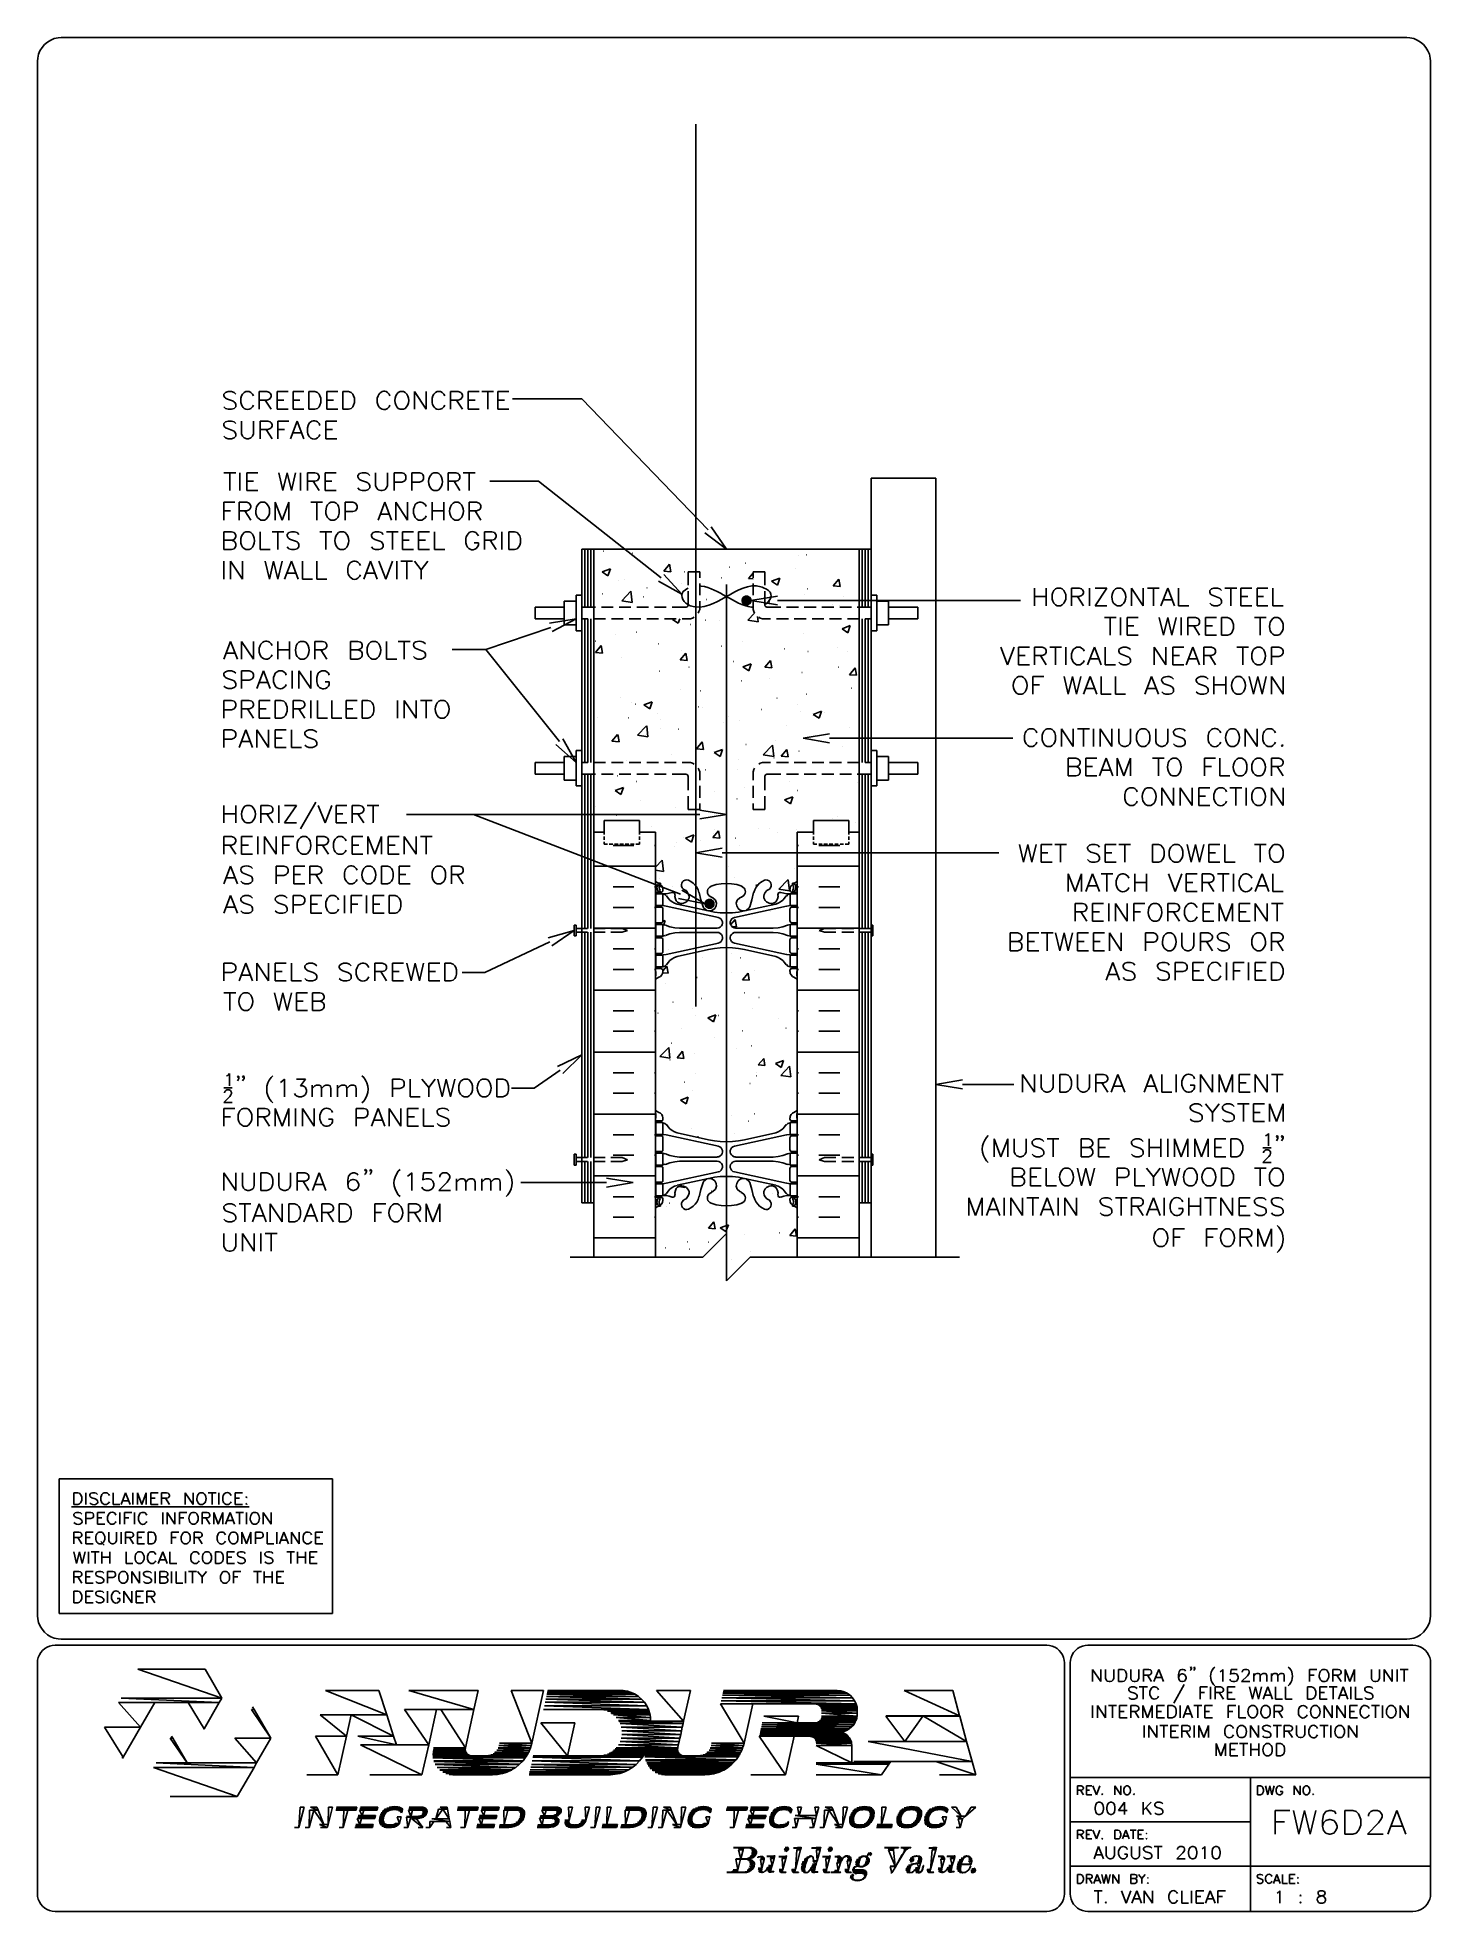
# Model space of a CAD drawing. Header units: millimetres. Extents: x 14 to 201, y 16 to 268.
import ezdxf

# ---------------------------------------------------------------- set-up
doc = ezdxf.new("R2010")
doc.units = ezdxf.units.MM
doc.layers.get('0').update_dxf_attribs({"linetype": 'CONTINUOUS'})

msp = doc.modelspace()

# ---------------------------------------------------------------- linework, layer by layer
at = {"color": 0}
for p, q in [((17.0174, 267.695), (16.6164, 267.674)), ((17.0174, 267.716), (198.121, 267.716)), ((198.521, 267.674), (198.121, 267.695)), ((13.8851, 264.943), (13.8644, 264.541)), ((201.273, 264.541), (201.253, 264.943)), ((13.8424, 55.4136), (13.8424, 264.541)), ((201.296, 264.541), (201.296, 55.4136)), ((102.425, 137.35), (102.425, 256.053)), ((39.1583, 219.964), (38.9255, 219.731)), ((38.9255, 219.731), (38.9255, 219.52)), ((38.9255, 219.52), (39.0521, 219.287)), ((39.4974, 220.091), (39.1583, 219.964)), ((39.963, 220.091), (39.4974, 220.091)), ((40.3006, 219.964), (39.963, 220.091)), ((40.513, 219.731), (40.3006, 219.964)), ((41.3177, 219.52), (41.2115, 219.181)), ((41.4239, 219.731), (41.3177, 219.52)), ((41.6553, 219.964), (41.4239, 219.731)), ((41.8881, 220.091), (41.6553, 219.964)), ((42.3333, 220.091), (41.8881, 220.091)), ((42.5662, 219.964), (42.3333, 220.091)), ((42.799, 219.731), (42.5662, 219.964)), ((42.9052, 219.52), (42.799, 219.731)), ((43.688, 217.7), (43.688, 220.091)), ((43.688, 220.091), (44.7255, 220.091)), ((44.7255, 220.091), (45.0631, 219.964)), ((45.0631, 219.964), (45.1693, 219.858)), ((45.1693, 219.858), (45.2755, 219.625)), ((45.2755, 219.392), (45.1693, 219.181)), ((45.2755, 219.625), (45.2755, 219.392)), ((46.0802, 217.7), (46.0802, 220.091)), ((46.0802, 220.091), (47.5615, 220.091)), ((48.2381, 217.7), (48.2381, 220.091)), ((48.2381, 220.091), (49.699, 220.091)), ((50.377, 217.7), (50.377, 220.091)), ((50.377, 220.091), (51.1803, 220.091)), ((51.1803, 220.091), (51.5193, 219.964)), ((51.5193, 219.964), (51.7521, 219.731)), ((51.7521, 219.731), (51.8583, 219.52)), ((51.8583, 219.52), (51.9645, 219.181)), ((52.7678, 217.7), (52.7678, 220.091)), ((52.7678, 220.091), (54.2505, 220.091)), ((54.9271, 217.7), (54.9271, 220.091)), ((54.9271, 220.091), (55.7114, 220.091)), ((55.7114, 220.091), (56.049, 219.964)), ((56.049, 219.964), (56.2818, 219.731)), ((56.2818, 219.731), (56.388, 219.52)), ((56.388, 219.52), (56.5146, 219.181)), ((59.6896, 219.52), (59.563, 219.181)), ((61.1505, 219.731), (60.9381, 219.964)), ((61.2771, 219.52), (61.1505, 219.731)), ((62.399, 219.964), (62.188, 219.731)), ((62.6318, 220.091), (62.399, 219.964)), ((63.077, 220.091), (62.6318, 220.091)), ((63.3099, 219.964), (63.077, 220.091)), ((64.5583, 217.7), (64.5583, 220.091)), ((64.5583, 220.091), (66.1458, 217.7)), ((66.1458, 217.7), (66.1458, 220.091)), ((67.0553, 219.52), (66.9505, 219.181)), ((67.1615, 219.731), (67.0553, 219.52)), ((67.3943, 219.964), (67.1615, 219.731)), ((67.6271, 220.091), (67.3943, 219.964)), ((68.0724, 220.091), (67.6271, 220.091)), ((68.3052, 219.964), (68.0724, 220.091)), ((68.538, 219.731), (68.3052, 219.964)), ((68.6428, 219.52), (68.538, 219.731)), ((69.427, 217.7), (69.427, 220.091)), ((69.427, 220.091), (70.4631, 220.091)), ((70.4631, 220.091), (70.8021, 219.964)), ((70.8021, 219.964), (70.9083, 219.858)), ((70.9083, 219.858), (71.0145, 219.625)), ((71.0145, 219.392), (70.9083, 219.181)), ((71.0145, 219.625), (71.0145, 219.392)), ((71.8178, 217.7), (71.8178, 220.091)), ((71.8178, 220.091), (73.3005, 220.091)), ((73.6381, 220.091), (75.2256, 220.091)), ((74.4224, 220.091), (74.4224, 217.7)), ((75.777, 217.7), (75.777, 220.091)), ((75.777, 220.091), (77.2583, 220.091)), ((39.1583, 217.804), (38.9255, 218.037)), ((39.0521, 219.287), (39.1583, 219.181)), ((39.1583, 219.181), (39.3912, 219.054)), ((39.4974, 217.7), (39.1583, 217.804)), ((39.3912, 219.054), (40.0678, 218.842)), ((39.963, 217.7), (39.4974, 217.7)), ((40.3006, 217.804), (39.963, 217.7)), ((40.0678, 218.842), (40.3006, 218.715)), ((40.3006, 218.715), (40.4068, 218.609)), ((40.513, 218.037), (40.3006, 217.804)), ((40.4068, 218.609), (40.513, 218.377)), ((40.513, 218.377), (40.513, 218.037)), ((41.2115, 219.181), (41.2115, 218.609)), ((42.5662, 217.804), (42.799, 218.037)), ((42.799, 218.037), (42.9052, 218.27)), ((44.7255, 218.948), (43.688, 218.948)), ((44.4927, 218.948), (45.2755, 217.7)), ((45.0631, 219.054), (44.7255, 218.948)), ((45.1693, 219.181), (45.0631, 219.054)), ((46.0802, 218.948), (46.9896, 218.948)), ((46.0802, 217.7), (47.5615, 217.7)), ((48.2381, 218.948), (49.149, 218.948)), ((48.2381, 217.7), (49.699, 217.7)), ((51.1803, 217.7), (50.377, 217.7)), ((51.5193, 217.804), (51.1803, 217.7)), ((51.7521, 218.037), (51.5193, 217.804)), ((51.8583, 218.27), (51.7521, 218.037)), ((51.9645, 218.609), (51.8583, 218.27)), ((51.9645, 219.181), (51.9645, 218.609)), ((52.7678, 218.948), (53.6787, 218.948)), ((52.7678, 217.7), (54.2505, 217.7)), ((55.7114, 217.7), (54.9271, 217.7)), ((56.049, 217.804), (55.7114, 217.7)), ((56.2818, 218.037), (56.049, 217.804)), ((56.388, 218.27), (56.2818, 218.037)), ((56.5146, 218.609), (56.388, 218.27)), ((56.5146, 219.181), (56.5146, 218.609)), ((59.563, 219.181), (59.563, 218.609)), ((60.9381, 217.804), (61.1505, 218.037)), ((61.1505, 218.037), (61.2771, 218.27)), ((62.6318, 217.7), (63.077, 217.7)), ((63.077, 217.7), (63.3099, 217.804)), ((66.9505, 219.181), (66.9505, 218.609)), ((68.3052, 217.804), (68.538, 218.037)), ((68.538, 218.037), (68.6428, 218.27)), ((70.4631, 218.948), (69.427, 218.948)), ((70.2303, 218.948), (71.0145, 217.7)), ((70.8021, 219.054), (70.4631, 218.948)), ((70.9083, 219.181), (70.8021, 219.054)), ((71.8178, 218.948), (72.7287, 218.948)), ((71.8178, 217.7), (73.3005, 217.7)), ((75.777, 218.948), (76.6865, 218.948)), ((75.777, 217.7), (77.2583, 217.7)), ((87.1001, 219.118), (77.7667, 219.118)), ((104.076, 201.486), (87.1001, 219.118)), ((39.1583, 216.006), (38.9255, 215.773)), ((38.9255, 215.773), (38.9255, 215.54)), ((38.9255, 215.54), (39.0521, 215.307)), ((39.0521, 215.307), (39.1583, 215.202)), ((39.4974, 216.112), (39.1583, 216.006)), ((39.1583, 215.202), (39.3912, 215.095)), ((39.3912, 215.095), (40.0678, 214.862)), ((39.963, 216.112), (39.4974, 216.112)), ((40.3006, 216.006), (39.963, 216.112)), ((40.0678, 214.862), (40.3006, 214.758)), ((40.513, 215.773), (40.3006, 216.006)), ((40.3006, 214.758), (40.4068, 214.629)), ((40.4068, 214.629), (40.513, 214.419)), ((40.513, 214.419), (40.513, 214.08)), ((41.3177, 216.112), (41.3177, 214.419)), ((41.3177, 214.419), (41.4239, 214.08)), ((42.799, 214.08), (42.9052, 214.419)), ((42.9052, 214.419), (42.9052, 216.112)), ((43.8146, 213.72), (43.8146, 216.112)), ((43.8146, 216.112), (44.8303, 216.112)), ((44.8303, 214.968), (43.8146, 214.968)), ((44.5989, 214.968), (45.4021, 213.72)), ((44.8303, 216.112), (45.1693, 216.006)), ((45.1693, 215.095), (44.8303, 214.968)), ((45.1693, 216.006), (45.2755, 215.879)), ((45.2755, 215.202), (45.1693, 215.095)), ((45.2755, 215.879), (45.4021, 215.667)), ((45.4021, 215.434), (45.2755, 215.202)), ((45.4021, 215.667), (45.4021, 215.434)), ((46.1864, 213.72), (46.1864, 216.112)), ((46.1864, 216.112), (47.6677, 216.112)), ((46.1864, 214.968), (47.0958, 214.968)), ((47.9005, 213.72), (48.7895, 216.112)), ((48.2381, 214.525), (49.3614, 214.525)), ((48.7895, 216.112), (49.699, 213.72)), ((50.2708, 215.54), (50.1646, 215.202)), ((50.1646, 215.202), (50.1646, 214.629)), ((51.7521, 215.773), (51.5193, 216.006)), ((51.8583, 215.54), (51.7521, 215.773)), ((51.7521, 214.08), (51.8583, 214.292)), ((52.663, 213.72), (52.663, 216.112)), ((52.663, 216.112), (54.1239, 216.112)), ((52.663, 214.968), (53.552, 214.968)), ((39.1583, 213.847), (38.9255, 214.08)), ((39.4974, 213.72), (39.1583, 213.847)), ((39.963, 213.72), (39.4974, 213.72)), ((40.3006, 213.847), (39.963, 213.72)), ((40.513, 214.08), (40.3006, 213.847)), ((41.4239, 214.08), (41.6553, 213.847)), ((41.6553, 213.847), (41.9943, 213.72)), ((41.9943, 213.72), (42.2271, 213.72)), ((42.2271, 213.72), (42.5662, 213.847)), ((42.5662, 213.847), (42.799, 214.08)), ((51.5193, 213.847), (51.7521, 214.08)), ((52.663, 213.72), (54.1239, 213.72)), ((38.9255, 209.147), (40.513, 209.147)), ((39.7302, 209.147), (39.7302, 206.778)), ((41.0849, 209.147), (41.0849, 206.778)), ((41.9943, 206.778), (41.9943, 209.147)), ((41.9943, 209.147), (43.4756, 209.147)), ((41.9943, 208.026), (42.9052, 208.026)), ((41.9943, 206.778), (43.4756, 206.778)), ((46.313, 209.147), (46.863, 206.778)), ((46.863, 206.778), (47.4349, 209.147)), ((47.4349, 209.147), (48.0053, 206.778)), ((48.0053, 206.778), (48.5771, 209.147)), ((49.2552, 209.147), (49.2552, 206.778)), ((50.1646, 206.778), (50.1646, 209.147)), ((50.1646, 209.147), (51.1803, 209.147)), ((51.1803, 208.026), (50.1646, 208.026)), ((50.9489, 208.026), (51.7521, 206.778)), ((51.1803, 209.147), (51.5193, 209.042)), ((51.5193, 208.132), (51.1803, 208.026)), ((51.5193, 209.042), (51.6255, 208.937)), ((51.6255, 208.259), (51.5193, 208.132)), ((51.6255, 208.937), (51.7521, 208.704)), ((51.7521, 208.471), (51.6255, 208.259)), ((51.7521, 208.704), (51.7521, 208.471)), ((52.5364, 206.778), (52.5364, 209.147)), ((52.5364, 209.147), (54.0177, 209.147)), ((52.5364, 208.026), (53.4458, 208.026)), ((52.5364, 206.778), (54.0177, 206.778)), ((57.1927, 209.042), (56.9599, 208.808)), ((56.9599, 208.808), (56.9599, 208.598)), ((56.9599, 208.598), (57.066, 208.365)), ((57.1927, 206.883), (56.9599, 207.117)), ((57.066, 208.365), (57.1927, 208.259)), ((57.5303, 209.147), (57.1927, 209.042)), ((57.1927, 208.259), (57.4255, 208.132)), ((57.5303, 206.778), (57.1927, 206.883)), ((57.4255, 208.132), (58.1021, 207.899)), ((57.9755, 209.147), (57.5303, 209.147)), ((57.9755, 206.778), (57.5303, 206.778)), ((58.3145, 209.042), (57.9755, 209.147)), ((58.3145, 206.883), (57.9755, 206.778)), ((58.1021, 207.899), (58.3145, 207.793)), ((58.5474, 208.808), (58.3145, 209.042)), ((58.3145, 207.793), (58.4412, 207.687)), ((58.5474, 207.117), (58.3145, 206.883)), ((58.4412, 207.687), (58.5474, 207.454)), ((58.5474, 207.454), (58.5474, 207.117)), ((59.3506, 209.147), (59.3506, 207.454)), ((59.3506, 207.454), (59.4568, 207.117)), ((59.4568, 207.117), (59.6896, 206.883)), ((59.6896, 206.883), (60.0287, 206.778)), ((60.0287, 206.778), (60.241, 206.778)), ((60.241, 206.778), (60.6005, 206.883)), ((60.6005, 206.883), (60.8115, 207.117)), ((60.8115, 207.117), (60.9381, 207.454)), ((60.9381, 207.454), (60.9381, 209.147)), ((61.8285, 206.778), (61.8285, 209.147)), ((61.8285, 209.147), (62.8646, 209.147)), ((62.8646, 207.899), (61.8285, 207.899)), ((62.8646, 209.147), (63.2037, 209.042)), ((63.2037, 208.026), (62.8646, 207.899)), ((63.2037, 209.042), (63.3099, 208.937)), ((63.3099, 208.132), (63.2037, 208.026)), ((63.3099, 208.937), (63.416, 208.704)), ((63.416, 208.365), (63.3099, 208.132)), ((63.416, 208.704), (63.416, 208.365)), ((64.2193, 206.778), (64.2193, 209.147)), ((64.2193, 209.147), (65.2364, 209.147)), ((65.2364, 207.899), (64.2193, 207.899)), ((65.2364, 209.147), (65.574, 209.042)), ((65.574, 208.026), (65.2364, 207.899)), ((65.574, 209.042), (65.7006, 208.937)), ((65.7006, 208.132), (65.574, 208.026)), ((65.7006, 208.937), (65.8068, 208.704)), ((65.8068, 208.365), (65.7006, 208.132)), ((65.8068, 208.704), (65.8068, 208.365)), ((66.9505, 209.042), (66.7177, 208.808)), ((67.1615, 209.147), (66.9505, 209.042)), ((67.6271, 209.147), (67.1615, 209.147)), ((67.1615, 206.778), (67.6271, 206.778)), ((67.8395, 209.042), (67.6271, 209.147)), ((67.6271, 206.778), (67.8395, 206.883)), ((69.088, 206.778), (69.088, 209.147)), ((69.088, 209.147), (70.1255, 209.147)), ((70.1255, 208.026), (69.088, 208.026)), ((69.8927, 208.026), (70.6755, 206.778)), ((70.1255, 209.147), (70.4631, 209.042)), ((70.4631, 208.132), (70.1255, 208.026)), ((70.4631, 209.042), (70.5693, 208.937)), ((70.5693, 208.259), (70.4631, 208.132)), ((70.5693, 208.937), (70.6755, 208.704)), ((70.6755, 208.471), (70.5693, 208.259)), ((70.6755, 208.704), (70.6755, 208.471)), ((71.1412, 209.147), (72.7287, 209.147)), ((71.924, 209.147), (71.924, 206.778)), ((81.2588, 208.026), (74.7187, 208.026)), ((97.747, 195.03), (81.2588, 208.026)), ((126.005, 208.428), (126.005, 191.093)), ((126.005, 208.428), (134.725, 208.428)), ((134.725, 208.428), (134.725, 103.653)), ((38.9255, 202.797), (38.9255, 205.19)), ((38.9255, 205.19), (40.4068, 205.19)), ((40.9787, 202.797), (40.9787, 205.19)), ((40.9787, 205.19), (41.9943, 205.19)), ((41.9943, 205.19), (42.3333, 205.084)), ((42.3333, 205.084), (42.4395, 204.957)), ((42.4395, 204.279), (42.3333, 204.174)), ((42.4395, 204.957), (42.5662, 204.724)), ((42.5662, 204.512), (42.4395, 204.279)), ((42.5662, 204.724), (42.5662, 204.512)), ((43.688, 205.084), (43.4756, 204.851)), ((43.9208, 205.19), (43.688, 205.084)), ((44.3865, 205.19), (43.9208, 205.19)), ((44.5989, 205.084), (44.3865, 205.19)), ((45.8474, 202.797), (45.8474, 205.19)), ((45.8474, 205.19), (46.7568, 202.797)), ((46.7568, 202.797), (47.6677, 205.19)), ((47.6677, 205.19), (47.6677, 202.797)), ((50.6099, 205.19), (52.1974, 205.19)), ((51.4131, 205.19), (51.4131, 202.797)), ((53.1068, 205.084), (52.874, 204.851)), ((53.3396, 205.19), (53.1068, 205.084)), ((53.7849, 205.19), (53.3396, 205.19)), ((54.0177, 205.084), (53.7849, 205.19)), ((54.2505, 204.851), (54.0177, 205.084)), ((54.3553, 204.618), (54.2505, 204.851)), ((54.4615, 204.279), (54.3553, 204.618)), ((54.4615, 203.708), (54.4615, 204.279)), ((55.2662, 202.797), (55.2662, 205.19)), ((55.2662, 205.19), (56.2818, 205.19)), ((56.2818, 205.19), (56.6208, 205.084)), ((56.6208, 205.084), (56.727, 204.957)), ((56.727, 204.957), (56.8537, 204.724)), ((56.8537, 204.385), (56.727, 204.174)), ((56.8537, 204.724), (56.8537, 204.385)), ((59.6896, 202.797), (60.6005, 205.19)), ((60.6005, 205.19), (61.4895, 202.797)), ((62.0614, 202.797), (62.0614, 205.19)), ((62.0614, 205.19), (63.6489, 202.797)), ((63.6489, 202.797), (63.6489, 205.19)), ((64.5583, 204.618), (64.4521, 204.279)), ((64.4521, 204.279), (64.4521, 203.708)), ((66.0396, 204.851), (65.8068, 205.084)), ((66.1458, 204.618), (66.0396, 204.851)), ((66.9505, 205.19), (66.9505, 202.797)), ((68.538, 205.19), (68.538, 202.797)), ((69.766, 205.084), (69.5537, 204.851)), ((69.9989, 205.19), (69.766, 205.084)), ((70.4631, 205.19), (69.9989, 205.19)), ((70.6755, 205.084), (70.4631, 205.19)), ((71.924, 202.797), (71.924, 205.19)), ((71.924, 205.19), (72.941, 205.19)), ((72.941, 205.19), (73.3005, 205.084)), ((73.3005, 205.084), (73.4053, 204.957)), ((73.4053, 204.279), (73.3005, 204.174)), ((73.4053, 204.957), (73.5115, 204.724)), ((73.5115, 204.512), (73.4053, 204.279)), ((73.5115, 204.724), (73.5115, 204.512)), ((38.9255, 204.046), (39.8364, 204.046)), ((41.9943, 204.046), (40.9787, 204.046)), ((41.7615, 204.046), (42.5662, 202.797)), ((42.3333, 204.174), (41.9943, 204.046)), ((43.9208, 202.797), (44.3865, 202.797)), ((44.3865, 202.797), (44.5989, 202.924)), ((53.3396, 202.797), (53.7849, 202.797)), ((53.7849, 202.797), (54.0177, 202.924)), ((54.0177, 202.924), (54.2505, 203.137)), ((54.2505, 203.137), (54.3553, 203.369)), ((54.3553, 203.369), (54.4615, 203.708)), ((56.2818, 203.942), (55.2662, 203.942)), ((56.6208, 204.046), (56.2818, 203.942)), ((56.727, 204.174), (56.6208, 204.046)), ((60.0287, 203.603), (61.1505, 203.603)), ((64.4521, 203.708), (64.5583, 203.369)), ((64.5583, 203.369), (64.6645, 203.137)), ((64.6645, 203.137), (64.8974, 202.924)), ((64.8974, 202.924), (65.1302, 202.797)), ((65.1302, 202.797), (65.574, 202.797)), ((65.574, 202.797), (65.8068, 202.924)), ((65.8068, 202.924), (66.0396, 203.137)), ((66.0396, 203.137), (66.1458, 203.369)), ((66.9505, 204.046), (68.538, 204.046)), ((69.9989, 202.797), (70.4631, 202.797)), ((70.4631, 202.797), (70.6755, 202.924)), ((72.941, 204.046), (71.924, 204.046)), ((72.7287, 204.046), (73.5115, 202.797)), ((73.3005, 204.174), (72.941, 204.046)), ((104.499, 201.888), (106.553, 198.903)), ((38.9255, 198.84), (38.9255, 201.21)), ((38.9255, 201.21), (39.963, 201.21)), ((39.963, 200.088), (38.9255, 200.088)), ((39.963, 201.21), (40.3006, 201.104)), ((40.3006, 200.194), (39.963, 200.088)), ((39.963, 200.088), (40.3006, 199.962)), ((40.3006, 201.104), (40.4068, 200.999)), ((40.4068, 200.321), (40.3006, 200.194)), ((40.3006, 199.962), (40.4068, 199.856)), ((40.4068, 200.999), (40.513, 200.767)), ((40.513, 200.533), (40.4068, 200.321)), ((40.4068, 199.856), (40.513, 199.622)), ((40.513, 199.283), (40.4068, 199.073)), ((40.513, 200.767), (40.513, 200.533)), ((40.513, 199.622), (40.513, 199.283)), ((41.6553, 201.104), (41.4239, 200.871)), ((41.8881, 201.21), (41.6553, 201.104)), ((42.3333, 201.21), (41.8881, 201.21)), ((42.5662, 201.104), (42.3333, 201.21)), ((43.8146, 201.21), (43.8146, 198.84)), ((45.4021, 201.21), (46.9896, 201.21)), ((46.1864, 201.21), (46.1864, 198.84)), ((47.6677, 201.104), (47.4349, 200.871)), ((47.4349, 200.871), (47.4349, 200.66)), ((47.4349, 200.66), (47.5615, 200.428)), ((47.6677, 198.946), (47.4349, 199.179)), ((47.5615, 200.428), (47.6677, 200.321)), ((48.0053, 201.21), (47.6677, 201.104)), ((47.6677, 200.321), (47.9005, 200.194)), ((47.9005, 200.194), (48.5771, 199.962)), ((48.4505, 201.21), (48.0053, 201.21)), ((48.7895, 201.104), (48.4505, 201.21)), ((48.5771, 199.962), (48.7895, 199.856)), ((49.0224, 200.871), (48.7895, 201.104)), ((48.7895, 199.856), (48.9162, 199.749)), ((49.0224, 199.179), (48.7895, 198.946)), ((48.9162, 199.749), (49.0224, 199.517)), ((49.0224, 199.517), (49.0224, 199.179)), ((51.8583, 201.21), (53.4458, 201.21)), ((52.663, 201.21), (52.663, 198.84)), ((54.3553, 201.104), (54.1239, 200.871)), ((54.5881, 201.21), (54.3553, 201.104)), ((55.0333, 201.21), (54.5881, 201.21)), ((55.2662, 201.104), (55.0333, 201.21)), ((59.013, 201.104), (58.7802, 200.871)), ((58.7802, 200.871), (58.7802, 200.66)), ((58.7802, 200.66), (58.8864, 200.428)), ((59.013, 198.946), (58.7802, 199.179)), ((58.8864, 200.428), (59.013, 200.321)), ((59.3506, 201.21), (59.013, 201.104)), ((59.013, 200.321), (59.224, 200.194)), ((59.224, 200.194), (59.902, 199.962)), ((59.7958, 201.21), (59.3506, 201.21)), ((60.1349, 201.104), (59.7958, 201.21)), ((59.902, 199.962), (60.1349, 199.856)), ((60.3677, 200.871), (60.1349, 201.104)), ((60.1349, 199.856), (60.241, 199.749)), ((60.3677, 199.179), (60.1349, 198.946)), ((60.241, 199.749), (60.3677, 199.517)), ((60.3677, 199.517), (60.3677, 199.179)), ((60.8115, 201.21), (62.399, 201.21)), ((61.6162, 201.21), (61.6162, 198.84)), ((62.9708, 198.84), (62.9708, 201.21)), ((62.9708, 201.21), (64.4521, 201.21)), ((62.9708, 200.088), (63.8803, 200.088)), ((65.1302, 198.84), (65.1302, 201.21)), ((65.1302, 201.21), (66.591, 201.21)), ((65.1302, 200.088), (66.0396, 200.088)), ((67.2881, 201.21), (67.2881, 198.84)), ((71.4802, 200.321), (71.4802, 199.749)), ((71.4802, 199.749), (71.5864, 199.412)), ((73.1739, 199.749), (72.602, 199.749)), ((73.0677, 200.871), (72.8349, 201.104)), ((73.1739, 200.66), (73.0677, 200.871)), ((73.0677, 199.179), (73.1739, 199.412)), ((73.1739, 199.412), (73.1739, 199.749)), ((73.9771, 198.84), (73.9771, 201.21)), ((73.9771, 201.21), (74.9928, 201.21)), ((74.9928, 200.088), (73.9771, 200.088)), ((74.7614, 200.088), (75.5646, 198.84)), ((74.9928, 201.21), (75.3318, 201.104)), ((75.3318, 200.194), (74.9928, 200.088)), ((75.3318, 201.104), (75.438, 200.999)), ((75.438, 200.321), (75.3318, 200.194)), ((75.438, 200.999), (75.5646, 200.767)), ((75.5646, 200.533), (75.438, 200.321)), ((75.5646, 200.767), (75.5646, 200.533)), ((76.3489, 201.21), (76.3489, 198.84)), ((77.2583, 198.84), (77.2583, 201.21)), ((77.2583, 201.21), (78.0411, 201.21)), ((78.0411, 201.21), (78.4006, 201.104)), ((78.4006, 201.104), (78.613, 200.871)), ((78.613, 199.179), (78.4006, 198.946)), ((78.613, 200.871), (78.7396, 200.66)), ((78.7396, 199.412), (78.613, 199.179)), ((78.7396, 200.66), (78.8458, 200.321)), ((78.8458, 199.749), (78.7396, 199.412)), ((78.8458, 200.321), (78.8458, 199.749)), ((106.553, 198.903), (103.653, 201.063)), ((39.963, 198.84), (38.9255, 198.84)), ((38.9255, 197.253), (38.9255, 194.86)), ((39.8364, 194.86), (39.8364, 197.253)), ((39.8364, 197.253), (41.4239, 194.86)), ((40.3006, 198.946), (39.963, 198.84)), ((40.4068, 199.073), (40.3006, 198.946)), ((41.4239, 194.86), (41.4239, 197.253)), ((41.8881, 198.84), (42.3333, 198.84)), ((42.3333, 198.84), (42.5662, 198.946)), ((43.8146, 198.84), (45.1693, 198.84)), ((44.4927, 197.253), (45.0631, 194.86)), ((45.0631, 194.86), (45.6145, 197.253)), ((45.6145, 197.253), (46.1864, 194.86)), ((46.1864, 194.86), (46.7568, 197.253)), ((47.0958, 194.86), (48.0053, 197.253)), ((48.0053, 198.84), (47.6677, 198.946)), ((48.4505, 198.84), (48.0053, 198.84)), ((48.0053, 197.253), (48.9162, 194.86)), ((48.7895, 198.946), (48.4505, 198.84)), ((49.488, 197.253), (49.488, 194.86)), ((51.4131, 197.253), (51.4131, 194.86)), ((54.5881, 198.84), (55.0333, 198.84)), ((55.0333, 198.84), (55.2662, 198.946)), ((55.7114, 196.681), (55.6052, 196.342)), ((57.1927, 196.913), (56.9599, 197.146)), ((57.2989, 196.681), (57.1927, 196.913)), ((57.7631, 194.86), (58.6535, 197.253)), ((58.6535, 197.253), (59.563, 194.86)), ((59.3506, 198.84), (59.013, 198.946)), ((59.7958, 198.84), (59.3506, 198.84)), ((60.1349, 198.946), (59.7958, 198.84)), ((59.7958, 197.253), (60.7053, 194.86)), ((60.7053, 194.86), (61.6162, 197.253)), ((62.188, 197.253), (62.188, 194.86)), ((62.738, 197.253), (64.3255, 197.253)), ((62.9708, 198.84), (64.4521, 198.84)), ((63.5427, 197.253), (63.5427, 194.86)), ((64.5583, 197.253), (65.4678, 196.108)), ((65.1302, 198.84), (66.591, 198.84)), ((66.3787, 197.253), (65.4678, 196.108)), ((67.2881, 198.84), (68.6428, 198.84)), ((78.0411, 198.84), (77.2583, 198.84)), ((78.4006, 198.946), (78.0411, 198.84)), ((87.1001, 191.093), (87.1001, 198.903)), ((88.6876, 198.903), (87.1001, 198.903)), ((88.6876, 198.903), (88.6876, 191.093)), ((88.6876, 198.903), (124.418, 198.903)), ((124.418, 198.903), (124.418, 191.093)), ((124.418, 198.903), (126.005, 198.903)), ((126.005, 191.093), (126.005, 198.903)), ((47.4349, 195.665), (48.5771, 195.665)), ((49.488, 194.86), (50.8427, 194.86)), ((51.4131, 194.86), (52.7678, 194.86)), ((55.6052, 196.342), (55.6052, 195.771)), ((56.9599, 194.987), (57.1927, 195.199)), ((57.1927, 195.199), (57.2989, 195.432)), ((58.1021, 195.665), (59.224, 195.665)), ((65.4678, 196.108), (65.4678, 194.86)), ((100.562, 192.829), (97.3875, 194.564)), ((98.1082, 195.495), (100.562, 192.829)), ((102.975, 195.855), (101.388, 195.855)), ((101.388, 195.855), (101.388, 194.035)), ((102.975, 195.05), (102.975, 195.855)), ((102.975, 192.68), (102.975, 194.268)), ((106.553, 194.141), (106.553, 106.828)), ((110.13, 195.05), (110.13, 195.855)), ((110.13, 195.855), (111.718, 195.855)), ((110.13, 192.68), (110.13, 194.268)), ((111.718, 195.855), (111.718, 194.035)), ((84.7302, 188.7), (84.7302, 191.875)), ((84.7302, 191.875), (86.3177, 191.875)), ((86.3177, 187.918), (86.3177, 192.68)), ((86.3177, 192.68), (87.1001, 192.68)), ((86.3177, 191.875), (86.3177, 188.7)), ((87.1001, 192.68), (87.1001, 187.918)), ((101.218, 193.526), (101.028, 193.421)), ((101.388, 193.632), (101.218, 193.526)), ((101.388, 193.23), (101.388, 191.409)), ((103.167, 193.929), (102.975, 193.951)), ((102.975, 191.093), (102.975, 191.875)), ((106.489, 192.468), (106.532, 192.49)), ((106.553, 192.51), (106.532, 192.51)), ((106.532, 192.49), (106.553, 192.49)), ((106.553, 192.49), (106.553, 192.51)), ((106.553, 192.49), (106.553, 192.51)), ((106.553, 192.51), (106.575, 192.51)), ((106.575, 192.49), (106.553, 192.49)), ((106.575, 192.51), (106.616, 192.533)), ((108.712, 192.236), (108.649, 192.067)), ((109.813, 192.088), (108.649, 192.088)), ((108.649, 192.088), (109.834, 191.981)), ((108.649, 192.088), (109.813, 192.088)), ((108.649, 192.067), (108.649, 191.897)), ((109.834, 191.981), (108.649, 191.981)), ((108.649, 191.981), (109.813, 191.875)), ((108.649, 191.981), (109.834, 191.981)), ((108.649, 191.897), (108.712, 191.728)), ((109.813, 191.875), (108.649, 191.875)), ((108.649, 191.875), (109.791, 191.771)), ((108.649, 191.875), (109.813, 191.875)), ((109.791, 192.194), (108.692, 192.194)), ((108.692, 192.194), (109.813, 192.088)), ((108.692, 192.194), (109.791, 192.194)), ((109.791, 191.771), (108.692, 191.771)), ((108.692, 191.771), (109.75, 191.665)), ((108.692, 191.771), (109.791, 191.771)), ((108.712, 191.728), (108.796, 191.579)), ((109.75, 192.3), (108.733, 192.3)), ((108.733, 192.3), (109.791, 192.194)), ((108.733, 192.3), (109.75, 192.3)), ((109.75, 191.665), (108.733, 191.665)), ((108.733, 191.665), (109.686, 191.579)), ((108.733, 191.665), (109.75, 191.665)), ((109.686, 192.384), (108.796, 192.384)), ((108.796, 192.384), (109.75, 192.3)), ((108.796, 192.384), (109.686, 192.384)), ((109.601, 192.447), (108.882, 192.447)), ((108.882, 192.447), (109.686, 192.384)), ((108.882, 192.447), (109.601, 192.447)), ((109.495, 192.51), (108.966, 192.51)), ((108.966, 192.51), (109.601, 192.447)), ((108.966, 192.51), (109.495, 192.51)), ((109.411, 192.553), (109.072, 192.553)), ((109.072, 192.553), (109.495, 192.51)), ((109.072, 192.553), (109.411, 192.553)), ((109.178, 192.574), (109.411, 192.553)), ((109.178, 192.574), (109.284, 192.574)), ((109.284, 192.574), (109.411, 192.553)), ((109.411, 192.553), (109.495, 192.51)), ((109.495, 192.51), (109.601, 192.447)), ((109.601, 192.447), (109.686, 192.384)), ((109.601, 191.516), (109.728, 191.642)), ((109.686, 192.384), (109.75, 192.3)), ((109.75, 191.665), (109.686, 191.579)), ((109.813, 192.151), (109.728, 192.32)), ((109.728, 191.642), (109.813, 191.812)), ((109.75, 192.3), (109.791, 192.194)), ((109.791, 191.771), (109.75, 191.665)), ((109.791, 192.194), (109.813, 192.088)), ((109.813, 191.875), (109.791, 191.771)), ((109.834, 191.981), (109.813, 192.151)), ((109.813, 192.088), (109.834, 191.981)), ((109.813, 191.812), (109.834, 191.981)), ((109.834, 191.981), (109.813, 191.875)), ((109.834, 191.981), (113.411, 192.574)), ((113.411, 191.389), (109.834, 191.981)), ((110.13, 191.093), (110.13, 191.875)), ((111.188, 193.824), (111.379, 193.759)), ((111.379, 193.759), (111.548, 193.696)), ((111.718, 193.23), (111.718, 191.305)), ((112.014, 191.642), (111.867, 191.516)), ((113.411, 191.981), (146.134, 191.981)), ((126.788, 192.68), (126.005, 192.68)), ((126.005, 192.68), (126.005, 187.918)), ((126.788, 187.918), (126.788, 192.68)), ((128.375, 191.875), (126.788, 191.875)), ((126.788, 191.875), (126.788, 188.7)), ((128.375, 188.7), (128.375, 191.875)), ((147.997, 193.654), (147.997, 191.262)), ((147.997, 192.51), (149.585, 192.51)), ((149.585, 193.654), (149.585, 191.262)), ((150.833, 193.526), (150.622, 193.315)), ((151.066, 193.654), (150.833, 193.526)), ((151.511, 193.654), (151.066, 193.654)), ((151.744, 193.526), (151.511, 193.654)), ((152.993, 191.262), (152.993, 193.654)), ((152.993, 193.654), (154.008, 193.654)), ((154.008, 192.51), (152.993, 192.51)), ((153.797, 192.51), (154.58, 191.262)), ((154.008, 193.654), (154.347, 193.526)), ((154.347, 192.637), (154.008, 192.51)), ((154.347, 193.526), (154.474, 193.421)), ((154.474, 192.743), (154.347, 192.637)), ((154.474, 193.421), (154.58, 193.189)), ((154.58, 192.977), (154.474, 192.743)), ((154.58, 193.189), (154.58, 192.977)), ((155.385, 193.654), (155.385, 191.262)), ((156.168, 191.262), (157.755, 193.654)), ((157.755, 193.654), (156.168, 193.654)), ((158.899, 193.526), (158.666, 193.315)), ((159.11, 193.654), (158.899, 193.526)), ((159.575, 193.654), (159.11, 193.654)), ((159.788, 193.526), (159.575, 193.654)), ((161.036, 191.262), (161.036, 193.654)), ((161.036, 193.654), (162.624, 191.262)), ((162.624, 191.262), (162.624, 193.654)), ((163.196, 193.654), (164.783, 193.654)), ((163.999, 193.654), (163.999, 191.262)), ((165.016, 191.262), (165.925, 193.654)), ((165.354, 192.067), (166.497, 192.067)), ((165.925, 193.654), (166.836, 191.262)), ((167.386, 193.654), (167.386, 191.262)), ((171.81, 193.526), (171.599, 193.315)), ((171.599, 193.315), (171.599, 193.082)), ((171.599, 193.082), (171.704, 192.849)), ((171.81, 191.389), (171.599, 191.601)), ((171.704, 192.849), (171.81, 192.743)), ((172.149, 193.654), (171.81, 193.526)), ((171.81, 192.743), (172.043, 192.637)), ((172.043, 192.637), (172.721, 192.404)), ((172.615, 193.654), (172.149, 193.654)), ((172.954, 193.526), (172.615, 193.654)), ((172.721, 192.404), (172.954, 192.3)), ((173.186, 193.315), (172.954, 193.526)), ((172.954, 192.3), (173.058, 192.171)), ((173.186, 191.601), (172.954, 191.389)), ((173.058, 192.171), (173.186, 191.939)), ((173.186, 191.939), (173.186, 191.601)), ((173.63, 193.654), (175.218, 193.654)), ((174.435, 193.654), (174.435, 191.262)), ((175.79, 191.262), (175.79, 193.654)), ((175.79, 193.654), (177.25, 193.654)), ((175.79, 192.51), (176.699, 192.51)), ((177.949, 191.262), (177.949, 193.654)), ((177.949, 193.654), (179.408, 193.654)), ((177.949, 192.51), (178.838, 192.51)), ((180.086, 193.654), (180.086, 191.262)), ((80.8136, 189.505), (80.8136, 191.093)), ((80.8136, 191.093), (84.7302, 191.093)), ((84.7302, 189.505), (80.8136, 189.505)), ((82.7401, 188.913), (86.3177, 189.505)), ((86.3177, 189.505), (83.1219, 187.791)), ((88.9208, 191.093), (87.1001, 191.093)), ((87.1001, 170.202), (87.1001, 189.505)), ((87.1001, 189.505), (87.9052, 189.505)), ((88.6876, 189.505), (88.6876, 170.202)), ((88.6876, 189.505), (90.2751, 189.505)), ((91.313, 191.093), (89.7255, 191.093)), ((91.0802, 189.505), (92.6677, 189.505)), ((93.6833, 191.093), (92.0958, 191.093)), ((93.4501, 189.505), (95.0376, 189.505)), ((96.0755, 191.093), (94.488, 191.093)), ((95.8427, 189.505), (97.4302, 189.505)), ((98.4458, 191.093), (96.8583, 191.093)), ((98.2126, 189.505), (99.8001, 189.505)), ((101.071, 191.093), (99.2505, 191.093)), ((100.605, 189.505), (101.388, 189.505)), ((101.071, 191.093), (101.134, 191.093)), ((101.346, 191.452), (101.515, 191.346)), ((101.388, 191.346), (101.388, 191.409)), ((101.388, 189.505), (101.706, 189.526)), ((101.515, 191.346), (101.684, 191.283)), ((101.706, 189.526), (102.003, 189.611)), ((102.003, 189.611), (102.193, 189.738)), ((102.742, 190.288), (102.848, 190.479)), ((102.848, 190.479), (102.955, 190.776)), ((102.955, 190.776), (102.975, 191.093)), ((108.796, 191.579), (108.945, 191.474)), ((109.686, 191.579), (108.796, 191.579)), ((108.796, 191.579), (109.601, 191.516)), ((108.796, 191.579), (109.686, 191.579)), ((109.601, 191.516), (108.882, 191.516)), ((108.882, 191.516), (109.495, 191.452)), ((108.882, 191.516), (109.601, 191.516)), ((108.945, 191.474), (109.115, 191.409)), ((109.495, 191.452), (108.966, 191.452)), ((108.966, 191.452), (109.411, 191.409)), ((108.966, 191.452), (109.495, 191.452)), ((109.411, 191.409), (109.072, 191.409)), ((109.072, 191.409), (109.284, 191.389)), ((109.072, 191.409), (109.411, 191.409)), ((109.115, 191.409), (109.284, 191.389)), ((109.284, 191.389), (109.178, 191.389)), ((109.284, 191.389), (109.454, 191.432)), ((109.411, 191.409), (109.284, 191.389)), ((109.495, 191.452), (109.411, 191.409)), ((109.454, 191.432), (109.601, 191.516)), ((109.601, 191.516), (109.495, 191.452)), ((109.686, 191.579), (109.601, 191.516)), ((110.13, 191.072), (109.918, 191.093)), ((110.13, 191.093), (110.151, 190.776)), ((110.151, 190.776), (110.236, 190.479)), ((110.236, 190.479), (110.342, 190.288)), ((110.913, 189.717), (111.104, 189.611)), ((111.104, 189.611), (111.401, 189.526)), ((111.401, 189.526), (111.718, 189.505)), ((111.867, 191.516), (111.718, 191.432)), ((111.718, 191.305), (111.76, 191.242)), ((112.5, 189.505), (111.718, 189.505)), ((111.76, 191.242), (111.781, 191.198)), ((111.781, 191.198), (111.824, 191.156)), ((111.824, 191.156), (111.908, 191.113)), ((111.908, 191.113), (111.971, 191.093)), ((111.971, 191.093), (113.855, 191.093)), ((114.893, 189.505), (113.305, 189.505)), ((114.639, 191.093), (116.227, 191.093)), ((117.263, 189.505), (115.675, 189.505)), ((117.03, 191.093), (118.617, 191.093)), ((119.655, 189.505), (118.068, 189.505)), ((119.402, 191.093), (120.989, 191.093)), ((122.025, 189.505), (120.438, 189.505)), ((121.792, 191.093), (123.38, 191.093)), ((124.418, 189.505), (122.83, 189.505)), ((124.164, 191.093), (126.005, 191.093)), ((124.418, 189.505), (124.418, 170.202)), ((126.005, 189.505), (125.2, 189.505)), ((126.005, 189.505), (126.005, 170.202)), ((126.005, 170.202), (126.005, 189.505)), ((132.292, 191.093), (128.375, 191.093)), ((128.375, 189.505), (132.292, 189.505)), ((132.292, 189.505), (132.292, 191.093)), ((151.066, 191.262), (151.511, 191.262)), ((151.511, 191.262), (151.744, 191.389)), ((156.168, 191.262), (157.755, 191.262)), ((157.416, 189.674), (159.004, 189.674)), ((158.2, 189.674), (158.2, 187.304)), ((159.11, 191.262), (159.575, 191.262)), ((159.575, 191.262), (159.788, 191.389)), ((159.575, 189.674), (159.575, 187.304)), ((160.486, 187.304), (160.486, 189.674)), ((160.486, 189.674), (161.946, 189.674)), ((164.783, 189.674), (165.354, 187.304)), ((165.354, 187.304), (165.925, 189.674)), ((165.925, 189.674), (166.497, 187.304)), ((166.497, 187.304), (167.047, 189.674)), ((167.386, 191.262), (168.761, 191.262)), ((167.725, 189.674), (167.725, 187.304)), ((168.635, 187.304), (168.635, 189.674)), ((168.635, 189.674), (169.672, 189.674)), ((169.672, 189.674), (170.011, 189.568)), ((170.011, 189.568), (170.116, 189.462)), ((170.116, 189.462), (170.222, 189.229)), ((170.222, 189.229), (170.222, 188.996)), ((171.027, 187.304), (171.027, 189.674)), ((171.027, 189.674), (172.488, 189.674)), ((172.149, 191.262), (171.81, 191.389)), ((172.615, 191.262), (172.149, 191.262)), ((172.954, 191.389), (172.615, 191.262)), ((173.186, 187.304), (173.186, 189.674)), ((173.186, 189.674), (173.969, 189.674)), ((173.969, 189.674), (174.308, 189.568)), ((174.308, 189.568), (174.541, 189.335)), ((174.541, 189.335), (174.646, 189.103)), ((174.646, 189.103), (174.774, 188.764)), ((175.79, 191.262), (177.25, 191.262)), ((177.61, 189.674), (179.197, 189.674)), ((177.949, 191.262), (179.408, 191.262)), ((178.393, 189.674), (178.393, 187.304)), ((180.086, 189.568), (179.874, 189.335)), ((180.086, 191.262), (181.461, 191.262)), ((180.319, 189.674), (180.086, 189.568)), ((180.763, 189.674), (180.319, 189.674)), ((180.996, 189.568), (180.763, 189.674)), ((82.9303, 188.363), (74.1673, 185.398)), ((86.3177, 188.7), (84.7302, 188.7)), ((87.1001, 187.918), (86.3177, 187.918)), ((87.0797, 188.214), (87.1001, 188.13)), ((126.005, 188.214), (126.005, 188.13)), ((126.005, 187.918), (126.788, 187.918)), ((126.788, 188.7), (128.375, 188.7)), ((160.486, 188.553), (161.375, 188.553)), ((160.486, 187.304), (161.946, 187.304)), ((169.672, 188.553), (168.635, 188.553)), ((169.44, 188.553), (170.222, 187.304)), ((170.011, 188.659), (169.672, 188.553)), ((170.116, 188.764), (170.011, 188.659)), ((170.222, 188.996), (170.116, 188.764)), ((171.027, 188.553), (171.936, 188.553)), ((171.027, 187.304), (172.488, 187.304)), ((173.969, 187.304), (173.186, 187.304)), ((174.308, 187.409), (173.969, 187.304)), ((174.541, 187.642), (174.308, 187.409)), ((174.646, 187.875), (174.541, 187.642)), ((174.774, 188.214), (174.646, 187.875)), ((174.774, 188.764), (174.774, 188.214)), ((180.319, 187.304), (180.763, 187.304)), ((180.763, 187.304), (180.996, 187.409)), ((38.9255, 184.107), (39.8364, 186.479)), ((39.2645, 184.892), (40.4068, 184.892)), ((39.8364, 186.479), (40.7458, 184.107)), ((41.3177, 184.107), (41.3177, 186.479)), ((41.3177, 186.479), (42.9052, 184.107)), ((42.9052, 184.107), (42.9052, 186.479)), ((43.8146, 185.928), (43.688, 185.568)), ((43.688, 185.568), (43.688, 185.018)), ((45.2755, 186.14), (45.0631, 186.373)), ((45.0631, 184.213), (45.2755, 184.446)), ((45.4021, 185.928), (45.2755, 186.14)), ((45.2755, 184.446), (45.4021, 184.679)), ((46.1864, 186.479), (46.1864, 184.107)), ((46.1864, 185.357), (47.7739, 185.357)), ((47.7739, 186.479), (47.7739, 184.107)), ((49.0224, 186.373), (48.7895, 186.14)), ((49.2552, 186.479), (49.0224, 186.373)), ((49.699, 186.479), (49.2552, 186.479)), ((49.2552, 184.107), (49.699, 184.107)), ((49.9318, 186.373), (49.699, 186.479)), ((49.699, 184.107), (49.9318, 184.213)), ((51.1803, 184.107), (51.1803, 186.479)), ((51.1803, 186.479), (52.1974, 186.479)), ((52.1974, 185.357), (51.1803, 185.357)), ((51.9645, 185.357), (52.7678, 184.107)), ((52.1974, 186.479), (52.5364, 186.373)), ((52.5364, 185.462), (52.1974, 185.357)), ((52.5364, 186.373), (52.663, 186.267)), ((52.663, 185.568), (52.5364, 185.462)), ((52.663, 186.267), (52.7678, 186.034)), ((52.7678, 185.801), (52.663, 185.568)), ((52.7678, 186.034), (52.7678, 185.801)), ((55.9428, 184.107), (55.9428, 186.479)), ((55.9428, 186.479), (56.9599, 186.479)), ((56.9599, 185.357), (55.9428, 185.357)), ((56.9599, 184.107), (55.9428, 184.107)), ((56.9599, 186.479), (57.2989, 186.373)), ((57.2989, 185.462), (56.9599, 185.357)), ((56.9599, 185.357), (57.2989, 185.229)), ((57.2989, 184.213), (56.9599, 184.107)), ((57.2989, 186.373), (57.4255, 186.267)), ((57.4255, 185.568), (57.2989, 185.462)), ((57.2989, 185.229), (57.4255, 185.124)), ((57.4255, 184.34), (57.2989, 184.213)), ((57.4255, 186.267), (57.5303, 186.034)), ((57.5303, 185.801), (57.4255, 185.568)), ((57.4255, 185.124), (57.5303, 184.892)), ((57.5303, 184.553), (57.4255, 184.34)), ((57.5303, 186.034), (57.5303, 185.801)), ((57.5303, 184.892), (57.5303, 184.553)), ((58.6535, 186.373), (58.4412, 186.14)), ((58.8864, 186.479), (58.6535, 186.373)), ((59.3506, 186.479), (58.8864, 186.479)), ((58.8864, 184.107), (59.3506, 184.107)), ((59.563, 186.373), (59.3506, 186.479)), ((59.3506, 184.107), (59.563, 184.213)), ((60.8115, 186.479), (60.8115, 184.107)), ((60.8115, 184.107), (62.188, 184.107)), ((62.399, 186.479), (63.9865, 186.479)), ((63.2037, 186.479), (63.2037, 184.107)), ((64.6645, 184.213), (64.4521, 184.446)), ((64.6645, 185.568), (64.8974, 185.462)), ((65.0035, 184.107), (64.6645, 184.213)), ((64.8974, 185.462), (65.574, 185.229)), ((65.4678, 184.107), (65.0035, 184.107)), ((65.8068, 186.373), (65.4678, 186.479)), ((65.8068, 184.213), (65.4678, 184.107)), ((65.574, 185.229), (65.8068, 185.124)), ((66.0396, 186.14), (65.8068, 186.373)), ((65.8068, 185.124), (65.913, 185.018)), ((66.0396, 184.446), (65.8068, 184.213)), ((65.913, 185.018), (66.0396, 184.785)), ((66.0396, 184.785), (66.0396, 184.446)), ((74.1673, 185.398), (69.6376, 185.398)), ((84.074, 172.995), (74.1673, 185.398)), ((143.468, 185.717), (144.379, 183.324)), ((144.379, 183.324), (145.288, 185.717)), ((145.86, 183.324), (145.86, 185.717)), ((145.86, 185.717), (147.321, 185.717)), ((145.86, 184.573), (146.749, 184.573)), ((147.997, 183.324), (147.997, 185.717)), ((147.997, 185.717), (149.035, 185.717)), ((149.035, 184.573), (147.997, 184.573)), ((148.802, 184.573), (149.585, 183.324)), ((149.035, 185.717), (149.374, 185.589)), ((149.374, 184.7), (149.035, 184.573)), ((149.374, 185.589), (149.479, 185.484)), ((149.479, 184.806), (149.374, 184.7)), ((149.479, 185.484), (149.585, 185.251)), ((149.585, 185.039), (149.479, 184.806)), ((149.585, 185.251), (149.585, 185.039)), ((150.05, 185.717), (151.638, 185.717)), ((150.833, 185.717), (150.833, 183.324)), ((152.21, 185.717), (152.21, 183.324)), ((153.099, 185.145), (152.993, 184.806)), ((152.993, 184.806), (152.993, 184.234)), ((152.993, 184.234), (153.099, 183.896)), ((153.225, 185.378), (153.099, 185.145)), ((153.458, 185.589), (153.225, 185.378)), ((153.671, 185.717), (153.458, 185.589)), ((154.135, 185.717), (153.671, 185.717)), ((154.347, 185.589), (154.135, 185.717)), ((154.58, 185.378), (154.347, 185.589)), ((154.686, 185.145), (154.58, 185.378)), ((155.152, 183.324), (156.061, 185.717)), ((155.491, 184.129), (156.613, 184.129)), ((156.061, 185.717), (156.972, 183.324)), ((157.522, 185.717), (157.522, 183.324)), ((159.575, 185.589), (159.343, 185.378)), ((159.343, 185.378), (159.343, 185.145)), ((159.343, 185.145), (159.449, 184.912)), ((159.449, 184.912), (159.575, 184.806)), ((159.915, 185.717), (159.575, 185.589)), ((159.575, 184.806), (159.788, 184.7)), ((159.788, 184.7), (160.486, 184.467)), ((160.358, 185.717), (159.915, 185.717)), ((160.697, 185.589), (160.358, 185.717)), ((160.486, 184.467), (160.697, 184.34)), ((160.93, 185.378), (160.697, 185.589)), ((160.697, 184.34), (160.824, 184.234)), ((160.824, 184.234), (160.93, 184.001)), ((164.105, 183.324), (164.105, 185.717)), ((164.105, 185.717), (165.693, 183.324)), ((165.693, 183.324), (165.693, 185.717)), ((166.604, 183.324), (166.604, 185.717)), ((166.604, 185.717), (168.085, 185.717)), ((166.604, 184.573), (167.513, 184.573)), ((168.424, 183.324), (169.313, 185.717)), ((168.761, 184.129), (169.883, 184.129)), ((169.313, 185.717), (170.222, 183.324)), ((170.794, 183.324), (170.794, 185.717)), ((170.794, 185.717), (171.81, 185.717)), ((171.81, 184.573), (170.794, 184.573)), ((171.599, 184.573), (172.382, 183.324)), ((171.81, 185.717), (172.149, 185.589)), ((172.149, 184.7), (171.81, 184.573)), ((172.149, 185.589), (172.275, 185.484)), ((172.275, 184.806), (172.149, 184.7)), ((172.275, 185.484), (172.382, 185.251)), ((172.382, 185.039), (172.275, 184.806)), ((172.382, 185.251), (172.382, 185.039)), ((175.218, 185.717), (176.805, 185.717)), ((176.022, 185.717), (176.022, 183.324)), ((177.716, 185.589), (177.483, 185.378)), ((177.949, 185.717), (177.716, 185.589)), ((178.393, 185.717), (177.949, 185.717)), ((178.625, 185.589), (178.393, 185.717)), ((179.874, 183.324), (179.874, 185.717)), ((179.874, 185.717), (180.891, 185.717)), ((180.891, 184.467), (179.874, 184.467)), ((180.891, 185.717), (181.229, 185.589)), ((181.229, 184.573), (180.891, 184.467)), ((181.229, 185.589), (181.335, 185.484)), ((181.335, 184.7), (181.229, 184.573)), ((181.335, 185.484), (181.461, 185.251)), ((181.461, 184.912), (181.335, 184.7)), ((181.461, 185.251), (181.461, 184.912)), ((39.1583, 182.393), (38.9255, 182.182)), ((38.9255, 182.182), (38.9255, 181.949)), ((38.9255, 181.949), (39.0521, 181.717)), ((39.0521, 181.717), (39.1583, 181.61)), ((39.4974, 182.52), (39.1583, 182.393)), ((39.1583, 181.61), (39.3912, 181.504)), ((39.963, 182.52), (39.4974, 182.52)), ((40.3006, 182.393), (39.963, 182.52)), ((40.513, 182.182), (40.3006, 182.393)), ((41.3177, 180.129), (41.3177, 182.52)), ((41.3177, 182.52), (42.3333, 182.52)), ((42.3333, 182.52), (42.6724, 182.393)), ((42.6724, 182.393), (42.799, 182.287)), ((42.799, 182.287), (42.9052, 182.054)), ((42.9052, 181.717), (42.799, 181.504)), ((42.9052, 182.054), (42.9052, 181.717)), ((43.349, 180.129), (44.2599, 182.52)), ((44.2599, 182.52), (45.1693, 180.129)), ((45.7412, 181.949), (45.6145, 181.61)), ((45.6145, 181.61), (45.6145, 181.038)), ((45.8474, 182.182), (45.7412, 181.949)), ((46.0802, 182.393), (45.8474, 182.182)), ((46.313, 182.52), (46.0802, 182.393)), ((46.7568, 182.52), (46.313, 182.52)), ((46.9896, 182.393), (46.7568, 182.52)), ((47.202, 182.182), (46.9896, 182.393)), ((47.3287, 181.949), (47.202, 182.182)), ((48.1115, 182.52), (48.1115, 180.129)), ((49.0224, 180.129), (49.0224, 182.52)), ((49.0224, 182.52), (50.6099, 180.129)), ((50.6099, 180.129), (50.6099, 182.52)), ((51.5193, 181.949), (51.4131, 181.61)), ((51.4131, 181.61), (51.4131, 181.038)), ((51.6255, 182.182), (51.5193, 181.949)), ((51.8583, 182.393), (51.6255, 182.182)), ((52.0912, 182.52), (51.8583, 182.393)), ((52.5364, 182.52), (52.0912, 182.52)), ((52.7678, 182.393), (52.5364, 182.52)), ((53.0006, 182.182), (52.7678, 182.393)), ((53.1068, 181.949), (53.0006, 182.182)), ((145.627, 181.631), (145.394, 181.398)), ((145.86, 181.737), (145.627, 181.631)), ((145.86, 183.324), (147.321, 183.324)), ((146.304, 181.737), (145.86, 181.737)), ((146.536, 181.631), (146.304, 181.737)), ((147.785, 179.367), (147.785, 181.737)), ((147.785, 181.737), (149.246, 181.737)), ((151.977, 181.737), (152.547, 179.367)), ((152.547, 179.367), (153.099, 181.737)), ((153.099, 183.896), (153.225, 183.664)), ((153.099, 181.737), (153.671, 179.367)), ((153.225, 183.664), (153.458, 183.452)), ((153.458, 183.452), (153.671, 183.324)), ((153.671, 183.324), (154.135, 183.324)), ((153.671, 179.367), (154.241, 181.737)), ((154.135, 183.324), (154.347, 183.452)), ((154.347, 183.452), (154.58, 183.664)), ((154.58, 183.664), (154.686, 183.896)), ((154.58, 179.367), (155.491, 181.737)), ((155.491, 181.737), (156.4, 179.367)), ((156.972, 181.737), (156.972, 179.367)), ((157.522, 183.324), (158.899, 183.324)), ((158.897, 181.737), (158.897, 179.367)), ((159.575, 183.452), (159.343, 183.664)), ((159.915, 183.324), (159.575, 183.452)), ((160.358, 183.324), (159.915, 183.324)), ((160.697, 183.452), (160.358, 183.324)), ((160.93, 183.664), (160.697, 183.452)), ((160.93, 184.001), (160.93, 183.664)), ((162.857, 179.367), (163.766, 181.737)), ((163.766, 181.737), (164.677, 179.367)), ((166.497, 181.631), (166.138, 181.737)), ((166.708, 181.398), (166.497, 181.631)), ((166.604, 183.324), (168.085, 183.324)), ((170.01, 181.631), (169.779, 181.398)), ((170.349, 181.737), (170.01, 181.631)), ((170.794, 181.737), (170.349, 181.737)), ((171.133, 181.631), (170.794, 181.737)), ((171.366, 181.398), (171.133, 181.631)), ((172.149, 181.737), (172.149, 179.367)), ((173.736, 181.737), (173.736, 179.367)), ((174.985, 181.631), (174.772, 181.398)), ((175.218, 181.737), (174.985, 181.631)), ((175.663, 181.737), (175.218, 181.737)), ((175.896, 181.631), (175.663, 181.737)), ((176.911, 181.737), (177.483, 179.367)), ((177.483, 179.367), (178.054, 181.737)), ((177.949, 183.324), (178.393, 183.324)), ((178.054, 181.737), (178.625, 179.367)), ((178.393, 183.324), (178.625, 183.452)), ((178.625, 179.367), (179.197, 181.737)), ((179.874, 179.367), (179.874, 181.737)), ((179.874, 181.737), (181.461, 179.367)), ((181.461, 179.367), (181.461, 181.737)), ((39.1583, 180.256), (38.9255, 180.467)), ((39.4974, 180.129), (39.1583, 180.256)), ((39.3912, 181.504), (40.0678, 181.271)), ((39.963, 180.129), (39.4974, 180.129)), ((40.3006, 180.256), (39.963, 180.129)), ((40.0678, 181.271), (40.3006, 181.165)), ((40.3006, 181.165), (40.4068, 181.038)), ((40.513, 180.467), (40.3006, 180.256)), ((40.4068, 181.038), (40.513, 180.806)), ((40.513, 180.806), (40.513, 180.467)), ((42.3333, 181.271), (41.3177, 181.271)), ((42.6724, 181.378), (42.3333, 181.271)), ((42.799, 181.504), (42.6724, 181.378)), ((43.688, 180.932), (44.8303, 180.932)), ((46.9896, 180.256), (47.202, 180.467)), ((47.202, 180.467), (47.3287, 180.699)), ((51.4131, 181.038), (51.5193, 180.699)), ((53.1068, 181.038), (52.5364, 181.038)), ((53.0006, 180.467), (53.1068, 180.699)), ((53.1068, 180.699), (53.1068, 181.038)), ((145.86, 179.367), (146.304, 179.367)), ((146.304, 179.367), (146.536, 179.471)), ((147.785, 180.615), (148.696, 180.615)), ((154.919, 180.15), (156.061, 180.15)), ((156.972, 179.367), (158.327, 179.367)), ((158.897, 179.367), (160.254, 179.367)), ((163.196, 180.15), (164.338, 180.15)), ((165.354, 179.471), (165.121, 179.704)), ((165.354, 180.826), (165.586, 180.721)), ((165.693, 179.367), (165.354, 179.471)), ((165.586, 180.721), (166.265, 180.489)), ((166.138, 179.367), (165.693, 179.367)), ((166.497, 179.471), (166.138, 179.367)), ((166.265, 180.489), (166.497, 180.382)), ((166.497, 180.382), (166.604, 180.276)), ((166.708, 179.704), (166.497, 179.471)), ((166.604, 180.276), (166.708, 180.043)), ((166.708, 180.043), (166.708, 179.704)), ((169.779, 181.398), (169.779, 181.165)), ((169.779, 181.165), (169.883, 180.954)), ((170.01, 179.471), (169.779, 179.704)), ((169.883, 180.954), (170.01, 180.826)), ((170.01, 180.826), (170.222, 180.721)), ((170.349, 179.367), (170.01, 179.471)), ((170.222, 180.721), (170.9, 180.489)), ((170.794, 179.367), (170.349, 179.367)), ((171.133, 179.471), (170.794, 179.367)), ((170.9, 180.489), (171.133, 180.382)), ((171.133, 180.382), (171.26, 180.276)), ((171.366, 179.704), (171.133, 179.471)), ((171.26, 180.276), (171.366, 180.043)), ((171.366, 180.043), (171.366, 179.704)), ((172.149, 180.615), (173.736, 180.615)), ((175.218, 179.367), (175.663, 179.367)), ((175.663, 179.367), (175.896, 179.471)), ((38.9255, 176.17), (38.9255, 178.542)), ((38.9255, 178.542), (39.963, 178.542)), ((39.963, 177.292), (38.9255, 177.292)), ((39.963, 178.542), (40.3006, 178.435)), ((40.3006, 177.42), (39.963, 177.292)), ((40.3006, 178.435), (40.4068, 178.329)), ((40.4068, 177.524), (40.3006, 177.42)), ((40.4068, 178.329), (40.513, 178.096)), ((40.513, 177.757), (40.4068, 177.524)), ((40.513, 178.096), (40.513, 177.757)), ((41.3177, 176.17), (41.3177, 178.542)), ((41.3177, 178.542), (42.3333, 178.542)), ((42.3333, 177.42), (41.3177, 177.42)), ((42.1005, 177.42), (42.9052, 176.17)), ((42.3333, 178.542), (42.6724, 178.435)), ((42.6724, 177.524), (42.3333, 177.42)), ((42.6724, 178.435), (42.799, 178.329)), ((42.799, 177.631), (42.6724, 177.524)), ((42.799, 178.329), (42.9052, 178.096)), ((42.9052, 177.863), (42.799, 177.631)), ((42.9052, 178.096), (42.9052, 177.863)), ((43.688, 176.17), (43.688, 178.542)), ((43.688, 178.542), (45.1693, 178.542)), ((43.688, 177.42), (44.5989, 177.42)), ((45.8474, 176.17), (45.8474, 178.542)), ((45.8474, 178.542), (46.6506, 178.542)), ((46.6506, 178.542), (46.9896, 178.435)), ((46.9896, 178.435), (47.202, 178.203)), ((47.202, 176.509), (46.9896, 176.276)), ((47.202, 178.203), (47.3287, 177.99)), ((47.3287, 176.742), (47.202, 176.509)), ((47.3287, 177.99), (47.4349, 177.631)), ((47.4349, 177.081), (47.3287, 176.742)), ((47.4349, 177.631), (47.4349, 177.081)), ((48.2381, 176.17), (48.2381, 178.542)), ((48.2381, 178.542), (49.2552, 178.542)), ((49.2552, 177.42), (48.2381, 177.42)), ((49.0224, 177.42), (49.8256, 176.17)), ((49.2552, 178.542), (49.5928, 178.435)), ((49.5928, 177.524), (49.2552, 177.42)), ((49.5928, 178.435), (49.699, 178.329)), ((49.699, 177.631), (49.5928, 177.524)), ((49.699, 178.329), (49.8256, 178.096)), ((49.8256, 177.863), (49.699, 177.631)), ((49.8256, 178.096), (49.8256, 177.863)), ((50.6099, 178.542), (50.6099, 176.17)), ((51.5193, 178.542), (51.5193, 176.17)), ((53.4458, 178.542), (53.4458, 176.17)), ((55.3724, 176.17), (55.3724, 178.542)), ((55.3724, 178.542), (56.8537, 178.542)), ((55.3724, 177.42), (56.2818, 177.42)), ((57.5303, 176.17), (57.5303, 178.542)), ((57.5303, 178.542), (58.3145, 178.542)), ((58.3145, 178.542), (58.6535, 178.435)), ((58.6535, 178.435), (58.8864, 178.203)), ((58.8864, 176.509), (58.6535, 176.276)), ((58.8864, 178.203), (59.013, 177.99)), ((59.013, 176.742), (58.8864, 176.509)), ((59.013, 177.99), (59.1178, 177.631)), ((59.1178, 177.081), (59.013, 176.742)), ((59.1178, 177.631), (59.1178, 177.081)), ((62.2928, 178.542), (62.2928, 176.17)), ((63.2037, 176.17), (63.2037, 178.542)), ((63.2037, 178.542), (64.7912, 176.17)), ((64.7912, 176.17), (64.7912, 178.542)), ((65.363, 178.542), (66.9505, 178.542)), ((66.1458, 178.542), (66.1458, 176.17)), ((67.8395, 178.435), (67.6271, 178.203)), ((68.0724, 178.542), (67.8395, 178.435)), ((68.538, 178.542), (68.0724, 178.542)), ((68.749, 178.435), (68.538, 178.542)), ((38.9255, 172.192), (38.9255, 174.582)), ((38.9255, 174.582), (39.963, 174.582)), ((39.963, 174.582), (40.3006, 174.456)), ((40.3006, 174.456), (40.4068, 174.349)), ((40.4068, 174.349), (40.513, 174.117)), ((40.513, 174.117), (40.513, 173.779)), ((40.9787, 172.192), (41.8881, 174.582)), ((41.8881, 174.582), (42.799, 172.192)), ((43.349, 172.192), (43.349, 174.582)), ((43.349, 174.582), (44.9365, 172.192)), ((43.688, 176.17), (45.1693, 176.17)), ((44.9365, 172.192), (44.9365, 174.582)), ((46.6506, 176.17), (45.8474, 176.17)), ((45.8474, 172.192), (45.8474, 174.582)), ((45.8474, 174.582), (47.3287, 174.582)), ((46.9896, 176.276), (46.6506, 176.17)), ((48.0053, 174.582), (48.0053, 172.192)), ((50.038, 174.456), (49.8256, 174.245)), ((49.8256, 174.245), (49.8256, 174.012)), ((49.8256, 174.012), (49.9318, 173.779)), ((50.377, 174.582), (50.038, 174.456)), ((50.8427, 174.582), (50.377, 174.582)), ((51.1803, 174.456), (50.8427, 174.582)), ((51.4131, 174.245), (51.1803, 174.456)), ((51.5193, 176.17), (52.874, 176.17)), ((53.4458, 176.17), (54.8005, 176.17)), ((55.3724, 176.17), (56.8537, 176.17)), ((58.3145, 176.17), (57.5303, 176.17)), ((58.6535, 176.276), (58.3145, 176.17)), ((68.0724, 176.17), (68.538, 176.17)), ((68.538, 176.17), (68.749, 176.276)), ((116.862, 173.44), (120.438, 174.032)), ((146.749, 174.159), (146.643, 173.82)), ((146.875, 174.392), (146.749, 174.159)), ((147.108, 174.604), (146.875, 174.392)), ((147.321, 174.731), (147.108, 174.604)), ((147.786, 174.731), (147.321, 174.731)), ((147.997, 174.604), (147.786, 174.731)), ((148.23, 174.392), (147.997, 174.604)), ((148.336, 174.159), (148.23, 174.392)), ((149.479, 174.604), (149.246, 174.392)), ((149.711, 174.731), (149.479, 174.604)), ((150.157, 174.731), (149.711, 174.731)), ((150.39, 174.604), (150.157, 174.731)), ((150.622, 174.392), (150.39, 174.604)), ((150.729, 174.159), (150.622, 174.392)), ((150.833, 173.82), (150.729, 174.159)), ((151.638, 172.339), (151.638, 174.731)), ((151.638, 174.731), (153.225, 172.339)), ((153.225, 172.339), (153.225, 174.731)), ((153.797, 174.731), (155.385, 174.731)), ((154.58, 174.731), (154.58, 172.339)), ((155.935, 174.731), (155.935, 172.339)), ((156.846, 172.339), (156.846, 174.731)), ((156.846, 174.731), (158.433, 172.339)), ((158.433, 172.339), (158.433, 174.731)), ((159.343, 174.731), (159.343, 173.017)), ((160.93, 173.017), (160.93, 174.731)), ((162.179, 174.604), (161.946, 174.392)), ((162.411, 174.731), (162.179, 174.604)), ((162.857, 174.731), (162.411, 174.731)), ((163.09, 174.604), (162.857, 174.731)), ((163.322, 174.392), (163.09, 174.604)), ((163.429, 174.159), (163.322, 174.392)), ((163.533, 173.82), (163.429, 174.159)), ((164.338, 174.731), (164.338, 173.017)), ((165.925, 173.017), (165.925, 174.731)), ((168.085, 174.604), (167.725, 174.731)), ((168.296, 174.392), (168.085, 174.604)), ((171.471, 174.159), (171.366, 173.82)), ((172.954, 174.392), (172.721, 174.604)), ((173.058, 174.159), (172.954, 174.392)), ((174.202, 174.604), (173.969, 174.392)), ((174.435, 174.731), (174.202, 174.604)), ((174.879, 174.731), (174.435, 174.731)), ((175.111, 174.604), (174.879, 174.731)), ((176.361, 172.339), (176.361, 174.731)), ((176.361, 174.731), (177.949, 172.339)), ((177.949, 172.339), (177.949, 174.731)), ((178.838, 174.159), (178.732, 173.82)), ((178.965, 174.392), (178.838, 174.159)), ((179.197, 174.604), (178.965, 174.392)), ((179.408, 174.731), (179.197, 174.604)), ((179.874, 174.731), (179.408, 174.731)), ((180.086, 174.604), (179.874, 174.731)), ((180.319, 174.392), (180.086, 174.604)), ((180.425, 174.159), (180.319, 174.392)), ((39.963, 173.334), (38.9255, 173.334)), ((40.3006, 173.44), (39.963, 173.334)), ((40.4068, 173.567), (40.3006, 173.44)), ((40.513, 173.779), (40.4068, 173.567)), ((41.3177, 172.995), (42.4395, 172.995)), ((45.8474, 173.44), (46.7568, 173.44)), ((45.8474, 172.192), (47.3287, 172.192)), ((48.0053, 172.192), (49.3614, 172.192)), ((50.038, 172.318), (49.8256, 172.529)), ((49.9318, 173.779), (50.038, 173.673)), ((50.038, 173.673), (50.2708, 173.567)), ((50.377, 172.192), (50.038, 172.318)), ((50.2708, 173.567), (50.9489, 173.334)), ((50.8427, 172.192), (50.377, 172.192)), ((51.1803, 172.318), (50.8427, 172.192)), ((50.9489, 173.334), (51.1803, 173.228)), ((51.1803, 173.228), (51.2865, 173.101)), ((51.4131, 172.529), (51.1803, 172.318)), ((51.2865, 173.101), (51.4131, 172.868)), ((51.4131, 172.868), (51.4131, 172.529)), ((86.3177, 170.202), (83.6083, 172.615)), ((84.54, 173.377), (86.3177, 170.202)), ((87.1001, 171.789), (86.3177, 171.789)), ((86.3177, 171.789), (86.3177, 167.027)), ((87.1001, 167.027), (87.1001, 171.789)), ((120.438, 172.847), (116.862, 173.44)), ((120.438, 173.44), (145.076, 173.44)), ((126.005, 171.789), (126.788, 171.789)), ((126.005, 167.027), (126.005, 171.789)), ((126.788, 171.789), (126.788, 167.027)), ((146.643, 173.82), (146.643, 173.25)), ((146.643, 173.25), (146.749, 172.911)), ((146.749, 172.911), (146.875, 172.678)), ((146.875, 172.678), (147.108, 172.466)), ((147.108, 172.466), (147.321, 172.339)), ((147.321, 172.339), (147.786, 172.339)), ((147.786, 172.339), (147.997, 172.466)), ((147.997, 172.466), (148.23, 172.678)), ((148.23, 172.678), (148.336, 172.911)), ((149.711, 172.339), (150.157, 172.339)), ((150.157, 172.339), (150.39, 172.466)), ((150.39, 172.466), (150.622, 172.678)), ((150.622, 172.678), (150.729, 172.911)), ((150.729, 172.911), (150.833, 173.25)), ((150.833, 173.25), (150.833, 173.82)), ((159.343, 173.017), (159.449, 172.678)), ((159.449, 172.678), (159.682, 172.466)), ((159.682, 172.466), (160.021, 172.339)), ((160.021, 172.339), (160.254, 172.339)), ((160.254, 172.339), (160.591, 172.466)), ((160.591, 172.466), (160.824, 172.678)), ((160.824, 172.678), (160.93, 173.017)), ((162.411, 172.339), (162.857, 172.339)), ((162.857, 172.339), (163.09, 172.466)), ((163.09, 172.466), (163.322, 172.678)), ((163.322, 172.678), (163.429, 172.911)), ((163.429, 172.911), (163.533, 173.25)), ((163.533, 173.25), (163.533, 173.82)), ((164.338, 173.017), (164.444, 172.678)), ((164.444, 172.678), (164.677, 172.466)), ((164.677, 172.466), (165.016, 172.339)), ((165.016, 172.339), (165.249, 172.339)), ((165.249, 172.339), (165.586, 172.466)), ((165.586, 172.466), (165.799, 172.678)), ((165.799, 172.678), (165.925, 173.017)), ((166.941, 172.466), (166.708, 172.678)), ((166.941, 173.82), (167.174, 173.716)), ((167.28, 172.339), (166.941, 172.466)), ((167.174, 173.716), (167.852, 173.483)), ((167.725, 172.339), (167.28, 172.339)), ((168.085, 172.466), (167.725, 172.339)), ((167.852, 173.483), (168.085, 173.354)), ((168.085, 173.354), (168.191, 173.25)), ((168.296, 172.678), (168.085, 172.466)), ((168.191, 173.25), (168.296, 173.017)), ((168.296, 173.017), (168.296, 172.678)), ((171.366, 173.82), (171.366, 173.25)), ((172.721, 172.466), (172.954, 172.678)), ((172.954, 172.678), (173.058, 172.911)), ((174.435, 172.339), (174.879, 172.339)), ((174.879, 172.339), (175.111, 172.466)), ((178.732, 173.82), (178.732, 173.25)), ((178.732, 173.25), (178.838, 172.911)), ((178.838, 172.911), (178.965, 172.678)), ((178.965, 172.678), (179.197, 172.466)), ((179.197, 172.466), (179.408, 172.339)), ((179.408, 172.339), (179.874, 172.339)), ((179.874, 172.339), (180.086, 172.466)), ((180.086, 172.466), (180.319, 172.678)), ((180.319, 172.678), (180.425, 172.911)), ((181.335, 172.572), (181.229, 172.466)), ((181.229, 172.466), (181.335, 172.339)), ((181.461, 172.466), (181.335, 172.572)), ((181.335, 172.339), (181.461, 172.466)), ((80.8136, 168.614), (80.8136, 170.202)), ((80.8136, 170.202), (84.7302, 170.202)), ((86.3177, 171.005), (84.7302, 171.005)), ((84.7302, 171.005), (84.7302, 167.83)), ((86.3177, 167.83), (86.3177, 171.005)), ((87.1001, 170.202), (87.9052, 170.202)), ((88.6876, 170.202), (90.2751, 170.202)), ((91.0802, 170.202), (92.6677, 170.202)), ((93.4501, 170.202), (95.0376, 170.202)), ((95.8427, 170.202), (97.4302, 170.202)), ((98.2126, 170.202), (99.8001, 170.202)), ((100.605, 170.202), (101.388, 170.202)), ((101.706, 170.179), (101.388, 170.202)), ((102.003, 170.075), (101.706, 170.179)), ((102.193, 169.969), (102.003, 170.075)), ((102.848, 169.227), (102.742, 169.417)), ((102.955, 168.931), (102.848, 169.227)), ((102.975, 168.614), (102.955, 168.931)), ((110.151, 168.931), (110.13, 168.614)), ((110.236, 169.227), (110.151, 168.931)), ((110.342, 169.417), (110.236, 169.227)), ((111.104, 170.075), (110.892, 169.969)), ((111.401, 170.179), (111.104, 170.075)), ((111.718, 170.202), (111.401, 170.179)), ((112.5, 170.202), (111.718, 170.202)), ((114.893, 170.202), (113.305, 170.202)), ((117.263, 170.202), (115.675, 170.202)), ((119.655, 170.202), (118.068, 170.202)), ((122.025, 170.202), (120.438, 170.202)), ((124.418, 170.202), (122.83, 170.202)), ((126.005, 170.202), (125.2, 170.202)), ((126.788, 171.005), (128.375, 171.005)), ((126.788, 167.83), (126.788, 171.005)), ((128.375, 171.005), (128.375, 167.83)), ((132.292, 170.202), (128.375, 170.202)), ((132.292, 168.614), (132.292, 170.202)), ((152.547, 168.381), (152.547, 170.751)), ((152.547, 170.751), (153.565, 170.751)), ((153.565, 169.63), (152.547, 169.63)), ((153.565, 170.751), (153.904, 170.645)), ((153.904, 169.736), (153.565, 169.63)), ((153.565, 169.63), (153.904, 169.503)), ((153.904, 170.645), (154.008, 170.541)), ((154.008, 169.842), (153.904, 169.736)), ((153.904, 169.503), (154.008, 169.397)), ((154.008, 170.541), (154.135, 170.308)), ((154.135, 170.075), (154.008, 169.842)), ((154.008, 169.397), (154.135, 169.164)), ((154.135, 170.308), (154.135, 170.075)), ((154.135, 169.164), (154.135, 168.825)), ((154.919, 168.381), (154.919, 170.751)), ((154.919, 170.751), (156.4, 170.751)), ((154.919, 169.63), (155.829, 169.63)), ((156.74, 168.381), (157.649, 170.751)), ((157.079, 169.164), (158.2, 169.164)), ((157.649, 170.751), (158.56, 168.381)), ((159.11, 168.381), (159.11, 170.751)), ((159.11, 170.751), (160.021, 168.381)), ((160.021, 168.381), (160.93, 170.751)), ((160.93, 170.751), (160.93, 168.381)), ((163.872, 170.751), (165.46, 170.751)), ((164.677, 170.751), (164.677, 168.381)), ((166.371, 170.645), (166.138, 170.412)), ((166.604, 170.751), (166.371, 170.645)), ((167.047, 170.751), (166.604, 170.751)), ((167.28, 170.645), (167.047, 170.751)), ((170.9, 168.381), (170.9, 170.751)), ((170.9, 170.751), (172.382, 170.751)), ((170.9, 169.63), (171.81, 169.63)), ((172.954, 170.751), (172.954, 168.381)), ((175.218, 170.645), (174.985, 170.412)), ((175.45, 170.751), (175.218, 170.645)), ((175.896, 170.751), (175.45, 170.751)), ((176.129, 170.645), (175.896, 170.751)), ((177.716, 170.645), (177.483, 170.412)), ((177.947, 170.751), (177.716, 170.645)), ((178.393, 170.751), (177.947, 170.751)), ((178.625, 170.645), (178.393, 170.751)), ((179.874, 168.381), (179.874, 170.751)), ((179.874, 170.751), (180.891, 170.751)), ((180.891, 169.63), (179.874, 169.63)), ((180.658, 169.63), (181.461, 168.381)), ((180.891, 170.751), (181.229, 170.645)), ((181.229, 169.736), (180.891, 169.63)), ((181.229, 170.645), (181.335, 170.541)), ((181.335, 169.842), (181.229, 169.736)), ((181.335, 170.541), (181.461, 170.308)), ((181.461, 170.075), (181.335, 169.842)), ((181.461, 170.308), (181.461, 170.075)), ((84.7302, 168.614), (80.8136, 168.614)), ((84.7302, 167.83), (86.3177, 167.83)), ((86.3177, 167.027), (87.1001, 167.027)), ((87.1001, 147.85), (87.1001, 168.614)), ((88.9208, 168.614), (87.1001, 168.614)), ((88.6876, 168.614), (88.6876, 160.803)), ((91.313, 168.614), (89.7255, 168.614)), ((93.6833, 168.614), (92.0958, 168.614)), ((96.0755, 168.614), (94.488, 168.614)), ((98.4458, 168.614), (96.8583, 168.614)), ((101.071, 168.614), (99.2505, 168.614)), ((101.388, 166.475), (101.388, 168.296)), ((102.975, 168.614), (102.975, 167.83)), ((102.975, 167.027), (102.975, 165.439)), ((110.13, 168.614), (110.13, 167.83)), ((110.13, 167.027), (110.13, 165.439)), ((111.718, 168.359), (111.718, 168.296)), ((111.718, 166.475), (111.718, 168.296)), ((112.034, 168.614), (111.971, 168.614)), ((112.034, 168.614), (113.855, 168.614)), ((114.639, 168.614), (116.227, 168.614)), ((117.03, 168.614), (118.617, 168.614)), ((119.402, 168.614), (120.989, 168.614)), ((121.792, 168.614), (123.38, 168.614)), ((124.164, 168.614), (126.005, 168.614)), ((124.418, 168.614), (124.418, 160.803)), ((126.005, 168.614), (126.005, 103.653)), ((126.005, 147.85), (126.005, 168.614)), ((126.788, 167.027), (126.005, 167.027)), ((128.375, 167.83), (126.788, 167.83)), ((128.375, 168.614), (132.292, 168.614)), ((153.565, 168.381), (152.547, 168.381)), ((153.904, 168.487), (153.565, 168.381)), ((154.008, 168.592), (153.904, 168.487)), ((154.135, 168.825), (154.008, 168.592)), ((154.919, 168.381), (156.4, 168.381)), ((160.358, 166.455), (160.254, 166.222)), ((160.591, 166.667), (160.358, 166.455)), ((160.824, 166.794), (160.591, 166.667)), ((161.269, 166.794), (160.824, 166.794)), ((161.502, 166.667), (161.269, 166.794)), ((161.735, 166.455), (161.502, 166.667)), ((161.841, 166.222), (161.735, 166.455)), ((162.963, 166.667), (162.75, 166.455)), ((163.196, 166.794), (162.963, 166.667)), ((163.66, 166.794), (163.196, 166.794)), ((163.872, 166.667), (163.66, 166.794)), ((165.121, 164.401), (165.121, 166.794)), ((165.121, 166.794), (166.708, 164.401)), ((166.604, 168.381), (167.047, 168.381)), ((166.708, 164.401), (166.708, 166.794)), ((167.047, 168.381), (167.28, 168.487)), ((167.619, 164.401), (167.619, 166.794)), ((167.619, 166.794), (169.207, 164.401)), ((169.207, 164.401), (169.207, 166.794)), ((170.116, 164.401), (170.116, 166.794)), ((170.116, 166.794), (171.597, 166.794)), ((172.382, 166.455), (172.275, 166.222)), ((172.615, 166.667), (172.382, 166.455)), ((172.847, 166.794), (172.615, 166.667)), ((173.291, 166.794), (172.847, 166.794)), ((172.954, 168.381), (174.308, 168.381)), ((173.524, 166.667), (173.291, 166.794)), ((173.736, 166.455), (173.524, 166.667)), ((173.863, 166.222), (173.736, 166.455)), ((174.308, 166.794), (175.896, 166.794)), ((175.111, 166.794), (175.111, 164.401)), ((175.45, 168.381), (175.896, 168.381)), ((175.896, 168.381), (176.129, 168.487)), ((176.466, 166.794), (176.466, 164.401)), ((177.716, 166.667), (177.483, 166.455)), ((177.947, 166.794), (177.716, 166.667)), ((177.947, 168.381), (178.393, 168.381)), ((178.393, 166.794), (177.947, 166.794)), ((178.393, 168.381), (178.625, 168.487)), ((178.625, 166.667), (178.393, 166.794)), ((179.874, 164.401), (179.874, 166.794)), ((179.874, 166.794), (181.461, 164.401)), ((181.461, 164.401), (181.461, 166.794)), ((38.9255, 164.422), (38.9255, 162.052)), ((40.513, 164.422), (40.513, 162.052)), ((41.7615, 164.317), (41.5505, 164.084)), ((41.9943, 164.422), (41.7615, 164.317)), ((42.4395, 164.422), (41.9943, 164.422)), ((42.6724, 164.317), (42.4395, 164.422)), ((43.9208, 162.052), (43.9208, 164.422)), ((43.9208, 164.422), (44.9365, 164.422)), ((44.9365, 164.422), (45.2755, 164.317)), ((45.2755, 164.317), (45.4021, 164.191)), ((45.4021, 164.191), (45.5083, 163.978)), ((45.5083, 163.978), (45.5083, 163.745)), ((46.313, 164.422), (46.313, 162.052)), ((47.0958, 162.052), (48.6833, 164.422)), ((48.6833, 164.422), (47.0958, 164.422)), ((51.2865, 164.867), (49.2552, 161.247)), ((51.6255, 164.422), (52.5364, 162.052)), ((52.5364, 162.052), (53.4458, 164.422)), ((54.0177, 162.052), (54.0177, 164.422)), ((54.0177, 164.422), (55.4785, 164.422)), ((56.1756, 162.052), (56.1756, 164.422)), ((56.1756, 164.422), (57.1927, 164.422)), ((57.1927, 164.422), (57.5303, 164.317)), ((57.5303, 164.317), (57.6365, 164.191)), ((57.6365, 164.191), (57.7631, 163.978)), ((57.7631, 163.978), (57.7631, 163.745)), ((58.2083, 164.422), (59.7958, 164.422)), ((59.013, 164.422), (59.013, 162.052)), ((101.388, 163.852), (101.388, 165.672)), ((102.975, 164.655), (102.975, 163.852)), ((110.13, 164.655), (110.13, 163.852)), ((111.718, 163.852), (111.718, 165.672)), ((160.254, 166.222), (160.147, 165.883)), ((160.147, 165.883), (160.147, 165.312)), ((160.147, 165.312), (160.254, 164.973)), ((160.254, 164.973), (160.358, 164.74)), ((160.358, 164.74), (160.591, 164.528)), ((160.591, 164.528), (160.824, 164.401)), ((160.824, 164.401), (161.269, 164.401)), ((161.269, 164.401), (161.502, 164.528)), ((161.502, 164.528), (161.735, 164.74)), ((161.735, 164.74), (161.841, 164.973)), ((163.196, 164.401), (163.66, 164.401)), ((163.66, 164.401), (163.872, 164.528)), ((170.116, 165.65), (171.027, 165.65)), ((170.116, 164.401), (171.597, 164.401)), ((172.275, 166.222), (172.149, 165.883)), ((172.149, 165.883), (172.149, 165.312)), ((173.524, 164.528), (173.736, 164.74)), ((173.736, 164.74), (173.863, 164.973)), ((177.947, 164.401), (178.393, 164.401)), ((178.393, 164.401), (178.625, 164.528)), ((38.9255, 163.28), (40.513, 163.28)), ((41.9943, 162.052), (42.4395, 162.052)), ((42.4395, 162.052), (42.6724, 162.158)), ((44.9365, 163.28), (43.9208, 163.28)), ((44.7255, 163.28), (45.5083, 162.052)), ((45.2755, 163.406), (44.9365, 163.28)), ((45.4021, 163.513), (45.2755, 163.406)), ((45.5083, 163.745), (45.4021, 163.513)), ((47.0958, 162.052), (48.6833, 162.052)), ((54.0177, 163.28), (54.9271, 163.28)), ((54.0177, 162.052), (55.4785, 162.052)), ((57.1927, 163.28), (56.1756, 163.28)), ((56.9599, 163.28), (57.7631, 162.052)), ((57.5303, 163.406), (57.1927, 163.28)), ((57.6365, 163.513), (57.5303, 163.406)), ((57.7631, 163.745), (57.6365, 163.513)), ((72.5166, 163.196), (63.5208, 163.196)), ((100.352, 152.463), (72.5166, 163.196)), ((102.975, 163.196), (72.5166, 163.196)), ((90.085, 160.803), (90.085, 162.391)), ((90.085, 162.391), (94.8475, 162.391)), ((94.8475, 162.391), (94.8475, 160.803)), ((102.975, 163.852), (101.388, 163.852)), ((102.975, 163.788), (106.553, 163.196)), ((106.553, 163.196), (102.975, 162.603)), ((110.13, 163.852), (111.718, 163.852)), ((123.02, 162.391), (118.258, 162.391)), ((118.258, 162.391), (118.258, 160.803)), ((123.02, 160.803), (123.02, 162.391)), ((38.9255, 157.841), (38.9255, 160.231)), ((38.9255, 160.231), (39.963, 160.231)), ((39.963, 159.089), (38.9255, 159.089)), ((39.7302, 159.089), (40.513, 157.841)), ((39.963, 160.231), (40.3006, 160.105)), ((40.3006, 159.216), (39.963, 159.089)), ((40.3006, 160.105), (40.4068, 159.998)), ((40.4068, 159.322), (40.3006, 159.216)), ((40.4068, 159.998), (40.513, 159.766)), ((40.513, 159.555), (40.4068, 159.322)), ((40.513, 159.766), (40.513, 159.555)), ((41.3177, 157.841), (41.3177, 160.231)), ((41.3177, 160.231), (42.799, 160.231)), ((41.3177, 159.089), (42.2271, 159.089)), ((43.4756, 160.231), (43.4756, 157.841)), ((44.3865, 157.841), (44.3865, 160.231)), ((44.3865, 160.231), (45.974, 157.841)), ((45.974, 157.841), (45.974, 160.231)), ((46.863, 157.841), (46.863, 160.231)), ((46.863, 160.231), (48.3443, 160.231)), ((46.863, 159.089), (47.7739, 159.089)), ((49.2552, 160.105), (49.0224, 159.892)), ((49.488, 160.231), (49.2552, 160.105)), ((49.9318, 160.231), (49.488, 160.231)), ((50.1646, 160.105), (49.9318, 160.231)), ((51.4131, 157.841), (51.4131, 160.231)), ((51.4131, 160.231), (52.4302, 160.231)), ((52.4302, 159.089), (51.4131, 159.089)), ((52.1974, 159.089), (53.0006, 157.841)), ((52.4302, 160.231), (52.7678, 160.105)), ((52.7678, 159.216), (52.4302, 159.089)), ((52.7678, 160.105), (52.874, 159.998)), ((52.874, 159.322), (52.7678, 159.216)), ((52.874, 159.998), (53.0006, 159.766)), ((53.0006, 159.555), (52.874, 159.322)), ((53.0006, 159.766), (53.0006, 159.555)), ((53.7849, 159.659), (53.6787, 159.322)), ((53.6787, 159.322), (53.6787, 158.75)), ((53.891, 159.892), (53.7849, 159.659)), ((54.1239, 160.105), (53.891, 159.892)), ((54.3553, 160.231), (54.1239, 160.105)), ((54.8005, 160.231), (54.3553, 160.231)), ((55.0333, 160.105), (54.8005, 160.231)), ((55.2662, 159.892), (55.0333, 160.105)), ((55.3724, 159.659), (55.2662, 159.892)), ((56.1756, 157.841), (56.1756, 160.231)), ((56.1756, 160.231), (57.6365, 160.231)), ((56.1756, 159.089), (57.066, 159.089)), ((58.3145, 157.841), (58.3145, 160.231)), ((58.3145, 160.231), (59.224, 157.841)), ((59.224, 157.841), (60.1349, 160.231)), ((60.1349, 160.231), (60.1349, 157.841)), ((61.0443, 157.841), (61.0443, 160.231)), ((61.0443, 160.231), (62.5256, 160.231)), ((61.0443, 159.089), (61.9552, 159.089)), ((63.2037, 157.841), (63.2037, 160.231)), ((63.2037, 160.231), (64.7912, 157.841)), ((64.7912, 157.841), (64.7912, 160.231)), ((65.363, 160.231), (66.9505, 160.231)), ((66.1458, 160.231), (66.1458, 157.841)), ((88.6876, 147.85), (88.6876, 160.803)), ((88.6876, 160.803), (90.085, 160.803)), ((90.085, 160.803), (90.085, 160.486)), ((90.085, 160.254), (90.085, 159.766)), ((90.085, 159.533), (90.085, 159.216)), ((90.085, 159.216), (90.551, 159.216)), ((90.7838, 159.216), (91.2703, 159.216)), ((91.5031, 159.216), (91.991, 159.216)), ((92.2239, 159.216), (92.6881, 159.216)), ((92.9432, 159.216), (93.4089, 159.216)), ((93.6417, 159.216), (94.1282, 159.216)), ((94.361, 159.216), (94.8475, 159.216)), ((94.8475, 160.803), (97.0276, 160.803)), ((94.8475, 160.486), (94.8475, 160.803)), ((94.8475, 159.766), (94.8475, 160.254)), ((94.8475, 159.216), (94.8475, 159.533)), ((97.0276, 160.803), (97.0276, 103.653)), ((116.078, 103.653), (116.078, 160.803)), ((118.258, 160.803), (116.078, 160.803)), ((118.258, 160.486), (118.258, 160.803)), ((118.258, 159.766), (118.258, 160.254)), ((118.258, 159.216), (118.258, 159.533)), ((118.723, 159.216), (118.258, 159.216)), ((119.443, 159.216), (118.979, 159.216)), ((120.164, 159.216), (119.676, 159.216)), ((120.883, 159.216), (120.396, 159.216)), ((121.582, 159.216), (121.116, 159.216)), ((122.301, 159.216), (121.835, 159.216)), ((123.02, 159.216), (122.534, 159.216)), ((124.418, 160.803), (123.02, 160.803)), ((123.02, 160.803), (123.02, 160.486)), ((123.02, 160.254), (123.02, 159.766)), ((123.02, 159.533), (123.02, 159.216)), ((124.418, 147.85), (124.418, 160.803)), ((145.966, 159.173), (146.536, 156.782)), ((146.536, 156.782), (147.108, 159.173)), ((147.108, 159.173), (147.658, 156.782)), ((147.658, 156.782), (148.23, 159.173)), ((148.908, 156.782), (148.908, 159.173)), ((148.908, 159.173), (150.39, 159.173)), ((150.729, 159.173), (152.316, 159.173)), ((151.511, 159.173), (151.511, 156.782)), ((155.385, 159.046), (155.152, 158.813)), ((155.724, 159.173), (155.385, 159.046)), ((156.168, 159.173), (155.724, 159.173)), ((156.507, 159.046), (156.168, 159.173)), ((156.74, 158.813), (156.507, 159.046)), ((157.522, 156.782), (157.522, 159.173)), ((157.522, 159.173), (159.004, 159.173)), ((159.343, 159.173), (160.93, 159.173)), ((160.147, 159.173), (160.147, 156.782)), ((163.872, 156.782), (163.872, 159.173)), ((163.872, 159.173), (164.677, 159.173)), ((164.677, 159.173), (165.016, 159.046)), ((165.016, 159.046), (165.249, 158.813)), ((166.604, 159.046), (166.371, 158.813)), ((166.836, 159.173), (166.604, 159.046)), ((167.28, 159.173), (166.836, 159.173)), ((167.513, 159.046), (167.28, 159.173)), ((168.529, 159.173), (169.1, 156.782)), ((169.1, 156.782), (169.672, 159.173)), ((169.672, 159.173), (170.222, 156.782)), ((170.222, 156.782), (170.794, 159.173)), ((171.471, 156.782), (171.471, 159.173)), ((171.471, 159.173), (172.954, 159.173)), ((173.63, 159.173), (173.63, 156.782)), ((177.61, 159.173), (179.197, 159.173)), ((178.393, 159.173), (178.393, 156.782)), ((180.086, 159.046), (179.874, 158.813)), ((180.319, 159.173), (180.086, 159.046)), ((180.763, 159.173), (180.319, 159.173)), ((180.996, 159.046), (180.763, 159.173)), ((41.3177, 157.841), (42.799, 157.841)), ((49.488, 157.841), (49.9318, 157.841)), ((49.9318, 157.841), (50.1646, 157.967)), ((53.6787, 158.75), (53.7849, 158.411)), ((53.7849, 158.411), (53.891, 158.178)), ((53.891, 158.178), (54.1239, 157.967)), ((54.1239, 157.967), (54.3553, 157.841)), ((54.3553, 157.841), (54.8005, 157.841)), ((54.8005, 157.841), (55.0333, 157.967)), ((55.0333, 157.967), (55.2662, 158.178)), ((55.2662, 158.178), (55.3724, 158.411)), ((56.1756, 157.841), (57.6365, 157.841)), ((61.0443, 157.841), (62.5256, 157.841)), ((102.425, 158.051), (105.982, 158.644)), ((105.982, 157.459), (102.425, 158.051)), ((105.982, 158.051), (143.214, 158.051)), ((148.908, 158.031), (149.818, 158.031)), ((148.908, 156.782), (150.39, 156.782)), ((155.152, 158.813), (155.152, 158.601)), ((155.152, 158.601), (155.258, 158.37)), ((155.385, 156.887), (155.152, 157.12)), ((155.258, 158.37), (155.385, 158.264)), ((155.385, 158.264), (155.596, 158.137)), ((155.724, 156.782), (155.385, 156.887)), ((155.596, 158.137), (156.274, 157.925)), ((156.168, 156.782), (155.724, 156.782)), ((156.507, 156.887), (156.168, 156.782)), ((156.274, 157.925), (156.507, 157.798)), ((156.507, 157.798), (156.613, 157.692)), ((156.74, 157.12), (156.507, 156.887)), ((156.613, 157.692), (156.74, 157.459)), ((156.74, 157.459), (156.74, 157.12)), ((157.522, 158.031), (158.433, 158.031)), ((157.522, 156.782), (159.004, 156.782)), ((164.677, 156.782), (163.872, 156.782)), ((165.016, 156.887), (164.677, 156.782)), ((165.249, 157.12), (165.016, 156.887)), ((165.249, 158.813), (165.354, 158.601)), ((165.354, 157.353), (165.249, 157.12)), ((165.354, 158.601), (165.46, 158.264)), ((165.46, 157.692), (165.354, 157.353)), ((165.46, 158.264), (165.46, 157.692)), ((166.836, 156.782), (167.28, 156.782)), ((167.28, 156.782), (167.513, 156.887)), ((171.471, 158.031), (172.382, 158.031)), ((171.471, 156.782), (172.954, 156.782)), ((173.63, 156.782), (174.985, 156.782)), ((180.319, 156.782), (180.763, 156.782)), ((180.763, 156.782), (180.996, 156.887)), ((38.9255, 153.881), (39.8364, 156.253)), ((39.2645, 154.666), (40.4068, 154.666)), ((39.8364, 156.253), (40.7458, 153.881)), ((41.4239, 153.988), (41.2115, 154.22)), ((41.4239, 155.342), (41.6553, 155.236)), ((41.7615, 153.881), (41.4239, 153.988)), ((41.6553, 155.236), (42.3333, 155.003)), ((42.2271, 153.881), (41.7615, 153.881)), ((42.5662, 156.147), (42.2271, 156.253)), ((42.5662, 153.988), (42.2271, 153.881)), ((42.3333, 155.003), (42.5662, 154.897)), ((42.799, 155.914), (42.5662, 156.147)), ((42.5662, 154.897), (42.6724, 154.792)), ((42.799, 154.22), (42.5662, 153.988)), ((42.6724, 154.792), (42.799, 154.559)), ((42.799, 154.559), (42.799, 154.22)), ((45.974, 153.881), (45.974, 156.253)), ((45.974, 156.253), (46.9896, 156.253)), ((46.9896, 155.003), (45.974, 155.003)), ((46.9896, 156.253), (47.3287, 156.147)), ((47.3287, 155.13), (46.9896, 155.003)), ((47.3287, 156.147), (47.4349, 156.041)), ((47.4349, 155.236), (47.3287, 155.13)), ((47.4349, 156.041), (47.5615, 155.808)), ((47.5615, 155.469), (47.4349, 155.236)), ((47.5615, 155.808), (47.5615, 155.469)), ((48.3443, 153.881), (48.3443, 156.253)), ((48.3443, 156.253), (49.8256, 156.253)), ((48.3443, 155.13), (49.2552, 155.13)), ((48.3443, 153.881), (49.8256, 153.881)), ((50.5037, 153.881), (50.5037, 156.253)), ((50.5037, 156.253), (51.5193, 156.253)), ((51.5193, 155.13), (50.5037, 155.13)), ((51.2865, 155.13), (52.0912, 153.881)), ((51.5193, 156.253), (51.8583, 156.147)), ((51.8583, 155.236), (51.5193, 155.13)), ((51.8583, 156.147), (51.9645, 156.041)), ((51.9645, 155.342), (51.8583, 155.236)), ((51.9645, 156.041), (52.0912, 155.808)), ((52.0912, 155.575), (51.9645, 155.342)), ((52.0912, 155.808), (52.0912, 155.575)), ((55.2662, 155.702), (55.1395, 155.342)), ((55.1395, 155.342), (55.1395, 154.792)), ((56.727, 155.914), (56.5146, 156.147)), ((56.5146, 153.988), (56.727, 154.22)), ((56.8537, 155.702), (56.727, 155.914)), ((56.727, 154.22), (56.8537, 154.453)), ((57.9755, 156.147), (57.7631, 155.914)), ((58.2083, 156.253), (57.9755, 156.147)), ((58.6535, 156.253), (58.2083, 156.253)), ((58.2083, 153.881), (58.6535, 153.881)), ((58.8864, 156.147), (58.6535, 156.253)), ((58.6535, 153.881), (58.8864, 153.988)), ((60.1349, 153.881), (60.1349, 156.253)), ((60.1349, 156.253), (60.9381, 156.253)), ((60.9381, 153.881), (60.1349, 153.881)), ((60.9381, 156.253), (61.2771, 156.147)), ((61.2771, 153.988), (60.9381, 153.881)), ((61.2771, 156.147), (61.4895, 155.914)), ((61.4895, 154.22), (61.2771, 153.988)), ((61.4895, 155.914), (61.6162, 155.702)), ((61.6162, 154.453), (61.4895, 154.22)), ((61.6162, 155.702), (61.7224, 155.342)), ((61.7224, 154.792), (61.6162, 154.453)), ((61.7224, 155.342), (61.7224, 154.792)), ((62.5256, 153.881), (62.5256, 156.253)), ((62.5256, 156.253), (63.9865, 156.253)), ((62.5256, 155.13), (63.416, 155.13)), ((62.5256, 153.881), (63.9865, 153.881)), ((67.3943, 156.147), (67.1615, 155.914)), ((67.6271, 156.253), (67.3943, 156.147)), ((68.0724, 156.253), (67.6271, 156.253)), ((67.6271, 153.881), (68.0724, 153.881)), ((68.3052, 156.147), (68.0724, 156.253)), ((68.0724, 153.881), (68.3052, 153.988)), ((69.5537, 153.881), (69.5537, 156.253)), ((69.5537, 156.253), (70.5693, 156.253)), ((70.5693, 155.13), (69.5537, 155.13)), ((70.3365, 155.13), (71.1412, 153.881)), ((70.5693, 156.253), (70.9083, 156.147)), ((70.9083, 155.236), (70.5693, 155.13)), ((70.9083, 156.147), (71.0145, 156.041)), ((71.0145, 155.342), (70.9083, 155.236)), ((71.0145, 156.041), (71.1412, 155.808)), ((71.1412, 155.575), (71.0145, 155.342)), ((71.1412, 155.808), (71.1412, 155.575)), ((97.0276, 154.157), (97.4729, 153.904)), ((97.0276, 154.157), (97.4729, 153.904)), ((97.3875, 153.861), (97.2605, 153.671)), ((97.3875, 153.861), (97.2605, 153.671)), ((97.3667, 153.967), (97.663, 153.967)), ((97.3667, 153.967), (97.663, 153.967)), ((97.4729, 153.881), (97.3875, 153.839)), ((97.4729, 153.881), (97.3875, 153.839)), ((97.6835, 153.797), (97.4729, 153.904)), ((97.6835, 153.797), (97.4729, 153.904)), ((97.579, 153.861), (97.4729, 153.881)), ((97.579, 153.861), (97.4729, 153.881)), ((97.6203, 153.755), (97.579, 153.861)), ((97.6203, 153.755), (97.579, 153.861)), ((97.663, 153.967), (97.663, 153.818)), ((97.663, 153.967), (97.663, 153.818)), ((97.8531, 153.607), (97.6835, 153.797)), ((97.8531, 153.607), (97.6835, 153.797)), ((101.431, 154.368), (101.24, 154.41)), ((101.431, 154.368), (101.24, 154.41)), ((101.769, 154.178), (101.431, 154.347)), ((101.769, 154.178), (101.431, 154.347)), ((102.086, 153.967), (101.769, 154.178)), ((102.086, 153.967), (101.769, 154.178)), ((102.342, 153.691), (102.086, 153.967)), ((102.342, 153.691), (102.086, 153.967)), ((105.854, 153.861), (105.178, 153.755)), ((105.854, 153.861), (105.178, 153.755)), ((106.553, 153.904), (105.854, 153.861)), ((106.553, 153.904), (105.854, 153.861)), ((107.251, 153.861), (106.553, 153.904)), ((107.251, 153.861), (106.553, 153.904)), ((107.929, 153.755), (107.251, 153.861)), ((107.929, 153.755), (107.251, 153.861)), ((111.019, 153.967), (110.765, 153.691)), ((111.019, 153.967), (110.765, 153.691)), ((111.337, 154.178), (111.019, 153.967)), ((111.337, 154.178), (111.019, 153.967)), ((111.675, 154.347), (111.337, 154.178)), ((111.675, 154.347), (111.337, 154.178)), ((111.844, 154.41), (111.654, 154.368)), ((111.844, 154.41), (111.654, 154.368)), ((115.422, 153.797), (115.252, 153.607)), ((115.422, 153.797), (115.252, 153.607)), ((115.634, 153.904), (115.422, 153.797)), ((115.634, 153.904), (115.422, 153.797)), ((115.718, 153.967), (115.442, 153.967)), ((115.442, 153.967), (115.442, 153.818)), ((115.718, 153.967), (115.442, 153.967)), ((115.442, 153.967), (115.442, 153.818)), ((115.528, 153.861), (115.485, 153.755)), ((115.528, 153.861), (115.485, 153.755)), ((115.634, 153.881), (115.528, 153.861)), ((115.634, 153.881), (115.528, 153.861)), ((115.612, 153.904), (116.057, 154.157)), ((115.612, 153.904), (116.057, 154.157)), ((115.718, 153.839), (115.634, 153.881)), ((115.718, 153.839), (115.634, 153.881)), ((115.824, 153.671), (115.697, 153.861)), ((115.824, 153.671), (115.697, 153.861)), ((152.549, 152.823), (152.549, 155.195)), ((152.549, 155.195), (153.458, 152.823)), ((153.458, 152.823), (154.347, 155.195)), ((154.347, 155.195), (154.347, 152.823)), ((154.919, 152.823), (155.829, 155.195)), ((155.829, 155.195), (156.74, 152.823)), ((156.972, 155.195), (158.56, 155.195)), ((157.755, 155.195), (157.755, 152.823)), ((159.11, 154.623), (159.004, 154.284)), ((159.004, 154.284), (159.004, 153.712)), ((160.591, 154.856), (160.358, 155.089)), ((160.697, 154.623), (160.591, 154.856)), ((161.502, 155.195), (161.502, 152.823)), ((161.502, 154.051), (163.09, 154.051)), ((163.09, 155.195), (163.09, 152.823)), ((166.032, 155.195), (166.941, 152.823)), ((166.941, 152.823), (167.852, 155.195)), ((168.424, 152.823), (168.424, 155.195)), ((168.424, 155.195), (169.883, 155.195)), ((168.424, 154.051), (169.313, 154.051)), ((170.561, 152.823), (170.561, 155.195)), ((170.561, 155.195), (171.599, 155.195)), ((171.599, 154.051), (170.561, 154.051)), ((171.366, 154.051), (172.149, 152.823)), ((171.599, 155.195), (171.936, 155.089)), ((171.936, 154.178), (171.599, 154.051)), ((171.936, 155.089), (172.043, 154.962)), ((172.043, 154.284), (171.936, 154.178)), ((172.043, 154.962), (172.149, 154.75)), ((172.149, 154.517), (172.043, 154.284)), ((172.149, 154.75), (172.149, 154.517)), ((172.615, 155.195), (174.202, 155.195)), ((173.397, 155.195), (173.397, 152.823)), ((174.774, 155.195), (174.774, 152.823)), ((175.663, 154.623), (175.557, 154.284)), ((175.557, 154.284), (175.557, 153.712)), ((177.144, 154.856), (176.911, 155.089)), ((177.25, 154.623), (177.144, 154.856)), ((177.716, 152.823), (178.625, 155.195)), ((178.625, 155.195), (179.536, 152.823)), ((180.086, 155.195), (180.086, 152.823)), ((38.9255, 149.903), (39.8364, 152.294)), ((39.8364, 152.294), (40.7458, 149.903)), ((41.4239, 152.167), (41.2115, 151.955)), ((41.2115, 151.955), (41.2115, 151.722)), ((41.2115, 151.722), (41.3177, 151.491)), ((41.3177, 151.491), (41.4239, 151.384)), ((41.7615, 152.294), (41.4239, 152.167)), ((41.4239, 151.384), (41.6553, 151.278)), ((41.6553, 151.278), (42.3333, 151.045)), ((42.2271, 152.294), (41.7615, 152.294)), ((42.5662, 152.167), (42.2271, 152.294)), ((42.799, 151.955), (42.5662, 152.167)), ((46.0802, 151.384), (46.313, 151.278)), ((46.313, 151.278), (46.9896, 151.045)), ((47.202, 152.167), (46.863, 152.294)), ((47.4349, 151.955), (47.202, 152.167)), ((48.2381, 149.903), (48.2381, 152.294)), ((48.2381, 152.294), (49.2552, 152.294)), ((49.2552, 152.294), (49.5928, 152.167)), ((49.5928, 152.167), (49.699, 152.061)), ((49.699, 151.278), (49.5928, 151.152)), ((49.699, 152.061), (49.8256, 151.828)), ((49.8256, 151.491), (49.699, 151.278)), ((49.8256, 151.828), (49.8256, 151.491)), ((50.6099, 149.903), (50.6099, 152.294)), ((50.6099, 152.294), (52.0912, 152.294)), ((52.7678, 151.722), (52.663, 151.384)), ((52.663, 151.384), (52.663, 150.813)), ((52.874, 151.955), (52.7678, 151.722)), ((53.1068, 152.167), (52.874, 151.955)), ((53.3396, 152.294), (53.1068, 152.167)), ((53.7849, 152.294), (53.3396, 152.294)), ((54.0177, 152.167), (53.7849, 152.294)), ((54.2505, 151.955), (54.0177, 152.167)), ((54.3553, 151.722), (54.2505, 151.955)), ((55.1395, 152.294), (55.1395, 149.903)), ((56.049, 149.903), (56.049, 152.294)), ((56.049, 152.294), (57.5303, 152.294)), ((58.1021, 152.294), (58.1021, 149.903)), ((59.013, 149.903), (59.013, 152.294)), ((59.013, 152.294), (60.4739, 152.294)), ((61.1505, 149.903), (61.1505, 152.294)), ((61.1505, 152.294), (61.9552, 152.294)), ((61.9552, 152.294), (62.2928, 152.167)), ((62.2928, 152.167), (62.5256, 151.955)), ((62.5256, 151.955), (62.6318, 151.722)), ((62.6318, 151.722), (62.738, 151.384)), ((62.738, 151.384), (62.738, 150.813)), ((97.0276, 153.775), (97.1973, 153.671)), ((97.0276, 153.775), (97.1973, 153.671)), ((97.0276, 153.078), (97.1543, 153.078)), ((97.0276, 153.078), (97.1543, 153.078)), ((97.0276, 152.76), (97.8119, 152.76)), ((97.0276, 152.76), (97.8119, 152.76)), ((98.002, 152.527), (97.0499, 152.527)), ((97.0499, 152.527), (97.0499, 150.939)), ((98.002, 152.527), (97.0499, 152.527)), ((97.0499, 152.527), (97.0499, 150.939)), ((97.1543, 153.078), (97.1973, 153.099)), ((97.1543, 153.078), (97.1973, 153.099)), ((97.2178, 153.607), (97.1973, 153.691)), ((97.2178, 153.607), (97.1973, 153.691)), ((97.2605, 153.671), (97.1973, 153.438)), ((97.2605, 153.671), (97.1973, 153.438)), ((97.1973, 153.438), (97.2178, 153.225)), ((97.1973, 153.438), (97.2178, 153.225)), ((97.1973, 153.099), (97.1973, 153.162)), ((97.1973, 153.099), (97.1973, 153.162)), ((97.2178, 153.225), (97.2827, 153.013)), ((97.2178, 153.225), (97.2827, 153.013)), ((97.2827, 153.013), (97.4094, 152.823)), ((97.2827, 153.013), (97.4094, 152.823)), ((97.3667, 152.76), (97.3667, 152.527)), ((97.3667, 152.76), (97.3667, 152.527)), ((97.4302, 152.823), (97.5155, 152.78)), ((97.4302, 152.823), (97.5155, 152.78)), ((97.5155, 153.522), (97.4933, 153.332)), ((97.5155, 153.522), (97.4933, 153.332)), ((97.4933, 153.332), (97.536, 153.162)), ((97.4933, 153.332), (97.536, 153.162)), ((97.5995, 153.671), (97.5155, 153.522)), ((97.5995, 153.671), (97.5155, 153.522)), ((97.5155, 152.78), (97.5995, 152.823)), ((97.5155, 152.78), (97.5995, 152.823)), ((97.536, 153.162), (97.6203, 153.013)), ((97.536, 153.162), (97.6203, 153.013)), ((97.5995, 153.671), (97.6203, 153.755)), ((97.5995, 153.671), (97.6203, 153.755)), ((97.6422, 152.908), (97.5995, 152.993)), ((97.6422, 152.908), (97.5995, 152.993)), ((97.5995, 152.823), (97.6422, 152.908)), ((97.5995, 152.823), (97.6422, 152.908)), ((97.663, 152.76), (97.663, 152.527)), ((97.663, 152.76), (97.663, 152.527)), ((97.8119, 152.76), (97.9166, 152.78)), ((97.8119, 152.76), (97.9166, 152.78)), ((97.9593, 153.395), (97.8531, 153.607)), ((97.9593, 153.395), (97.8531, 153.607)), ((97.9166, 152.78), (97.9798, 152.866)), ((97.9166, 152.78), (97.9798, 152.866)), ((98.002, 153.162), (97.9593, 153.395)), ((98.002, 153.162), (97.9593, 153.395)), ((97.9798, 152.866), (98.002, 152.95)), ((97.9798, 152.866), (98.002, 152.95)), ((98.2557, 152.421), (97.9798, 152.506)), ((98.2557, 152.421), (97.9798, 152.506)), ((98.002, 153.162), (98.002, 152.95)), ((98.002, 153.162), (98.002, 152.95)), ((98.002, 150.939), (98.002, 152.527)), ((98.002, 152.527), (98.425, 152.527)), ((98.002, 150.939), (98.002, 152.527)), ((98.002, 152.527), (98.425, 152.527)), ((98.4677, 152.21), (98.2557, 152.421)), ((98.4677, 152.21), (98.2557, 152.421)), ((98.425, 152.527), (98.8275, 152.59)), ((98.425, 152.527), (98.8275, 152.59)), ((98.4885, 152.251), (98.7005, 151.934)), ((98.4885, 152.251), (98.7005, 151.934)), ((98.7005, 151.934), (98.9542, 151.681)), ((98.7005, 151.934), (98.9542, 151.681)), ((98.8275, 152.59), (99.2505, 152.717)), ((98.8275, 152.59), (99.2505, 152.717)), ((98.9542, 151.681), (99.2505, 151.448)), ((98.9542, 151.681), (99.2505, 151.448)), ((99.3994, 152.717), (99.2505, 152.696)), ((99.3994, 152.717), (99.2505, 152.696)), ((99.2505, 151.448), (99.5673, 151.278)), ((99.2505, 151.448), (99.5673, 151.278)), ((99.526, 152.654), (99.3994, 152.717)), ((99.526, 152.654), (99.3994, 152.717)), ((99.5895, 152.527), (99.526, 152.654)), ((99.5895, 152.527), (99.526, 152.654)), ((99.5673, 151.278), (99.9063, 151.152)), ((99.5673, 151.278), (99.9063, 151.152)), ((99.61, 152.379), (99.5895, 152.527)), ((99.61, 152.379), (99.5895, 152.527)), ((99.6322, 152.379), (99.61, 152.167)), ((99.6322, 152.379), (99.61, 152.167)), ((103.674, 151.172), (100.119, 151.892)), ((100.562, 153.013), (103.674, 151.172)), ((100.754, 153.162), (100.922, 153.056)), ((100.754, 153.162), (100.922, 153.056)), ((101.114, 152.95), (100.922, 153.056)), ((101.114, 152.95), (100.922, 153.056)), ((102.574, 153.395), (102.342, 153.691)), ((102.574, 153.395), (102.342, 153.691)), ((102.742, 153.056), (102.574, 153.395)), ((102.742, 153.056), (102.574, 153.395)), ((102.848, 152.696), (102.742, 153.056)), ((102.848, 152.696), (102.742, 153.056)), ((102.891, 152.696), (103.104, 151.722)), ((102.891, 152.696), (103.104, 151.722)), ((103.104, 151.722), (103.4, 150.749)), ((103.104, 151.722), (103.4, 150.749)), ((103.737, 151.426), (103.674, 151.258)), ((104.859, 151.278), (103.674, 151.278)), ((103.674, 151.278), (104.859, 151.172)), ((103.674, 151.278), (104.859, 151.278)), ((103.674, 151.258), (103.674, 151.088)), ((104.818, 151.384), (103.717, 151.384)), ((103.717, 151.384), (104.859, 151.278)), ((103.717, 151.384), (104.818, 151.384)), ((104.775, 151.491), (103.759, 151.491)), ((103.759, 151.491), (104.818, 151.384)), ((103.759, 151.491), (104.775, 151.491)), ((104.712, 151.575), (103.823, 151.575)), ((103.823, 151.575), (104.775, 151.491)), ((103.823, 151.575), (104.712, 151.575)), ((104.626, 151.638), (103.907, 151.638)), ((103.907, 151.638), (104.712, 151.575)), ((103.907, 151.638), (104.626, 151.638)), ((104.542, 151.701), (104.013, 151.701)), ((104.013, 151.701), (104.626, 151.638)), ((104.013, 151.701), (104.542, 151.701)), ((104.436, 151.744), (104.097, 151.744)), ((104.097, 151.744), (104.542, 151.701)), ((104.097, 151.744), (104.436, 151.744)), ((104.203, 151.765), (104.436, 151.744)), ((104.203, 151.765), (104.33, 151.765)), ((104.499, 153.542), (104.309, 153.438)), ((104.499, 153.542), (104.309, 153.438)), ((104.33, 151.765), (104.436, 151.744)), ((104.352, 152.167), (104.542, 152.083)), ((104.352, 152.167), (104.542, 152.083)), ((104.436, 151.744), (104.542, 151.701)), ((105.178, 153.755), (104.499, 153.565)), ((105.178, 153.755), (104.499, 153.565)), ((104.732, 151.997), (104.521, 152.083)), ((104.732, 151.997), (104.521, 152.083)), ((104.542, 151.701), (104.626, 151.638)), ((104.626, 151.638), (104.712, 151.575)), ((104.712, 151.575), (104.775, 151.491)), ((104.838, 151.342), (104.754, 151.511)), ((104.775, 151.491), (104.818, 151.384)), ((104.818, 151.384), (104.859, 151.278)), ((104.859, 151.172), (104.838, 151.342)), ((104.859, 151.278), (104.859, 151.172)), ((108.606, 153.565), (107.929, 153.755)), ((108.606, 153.565), (107.929, 153.755)), ((108.585, 152.083), (108.373, 151.997)), ((108.585, 152.083), (108.373, 151.997)), ((108.543, 152.083), (108.733, 152.167)), ((108.543, 152.083), (108.733, 152.167)), ((108.775, 153.438), (108.585, 153.542)), ((108.775, 153.438), (108.585, 153.542)), ((109.686, 150.749), (109.983, 151.722)), ((109.686, 150.749), (109.983, 151.722)), ((109.983, 151.722), (110.193, 152.696)), ((109.983, 151.722), (110.193, 152.696)), ((110.363, 153.056), (110.257, 152.696)), ((110.363, 153.056), (110.257, 152.696)), ((110.532, 153.395), (110.363, 153.056)), ((110.532, 153.395), (110.363, 153.056)), ((110.765, 153.691), (110.532, 153.395)), ((110.765, 153.691), (110.532, 153.395)), ((112.183, 153.056), (111.993, 152.95)), ((112.183, 153.056), (111.993, 152.95)), ((112.163, 153.056), (112.332, 153.162)), ((112.163, 153.056), (112.332, 153.162)), ((113.178, 151.152), (113.517, 151.278)), ((113.178, 151.152), (113.517, 151.278)), ((113.495, 152.527), (113.475, 152.379)), ((113.495, 152.527), (113.475, 152.379)), ((113.495, 152.167), (113.475, 152.379)), ((113.495, 152.167), (113.475, 152.379)), ((113.558, 152.654), (113.495, 152.527)), ((113.558, 152.654), (113.495, 152.527)), ((113.517, 151.278), (113.834, 151.448)), ((113.517, 151.278), (113.834, 151.448)), ((113.687, 152.717), (113.558, 152.654)), ((113.687, 152.717), (113.558, 152.654)), ((113.834, 152.696), (113.687, 152.717)), ((113.834, 152.696), (113.687, 152.717)), ((113.834, 151.448), (114.131, 151.681)), ((113.834, 151.448), (114.131, 151.681)), ((113.855, 152.717), (114.279, 152.59)), ((113.855, 152.717), (114.279, 152.59)), ((114.131, 151.681), (114.384, 151.934)), ((114.131, 151.681), (114.384, 151.934)), ((114.279, 152.59), (114.68, 152.527)), ((114.279, 152.59), (114.68, 152.527)), ((114.384, 151.934), (114.596, 152.251)), ((114.384, 151.934), (114.596, 152.251)), ((114.829, 152.421), (114.617, 152.21)), ((114.829, 152.421), (114.617, 152.21)), ((114.68, 152.527), (115.105, 152.527)), ((114.68, 152.527), (115.105, 152.527)), ((115.105, 152.506), (114.829, 152.421)), ((115.105, 152.506), (114.829, 152.421)), ((115.083, 153.162), (115.083, 152.95)), ((115.083, 153.162), (115.083, 152.95)), ((115.146, 153.395), (115.105, 153.162)), ((115.146, 153.395), (115.105, 153.162)), ((115.105, 152.95), (115.168, 152.823)), ((115.105, 152.95), (115.168, 152.823)), ((115.105, 150.939), (115.105, 152.527)), ((115.105, 152.527), (116.057, 152.527)), ((115.105, 150.939), (115.105, 152.527)), ((115.105, 152.527), (116.057, 152.527)), ((115.252, 153.607), (115.146, 153.395)), ((115.252, 153.607), (115.146, 153.395)), ((115.168, 152.823), (115.295, 152.76)), ((115.168, 152.823), (115.295, 152.76)), ((116.078, 152.76), (115.295, 152.76)), ((116.078, 152.76), (115.295, 152.76)), ((115.442, 152.76), (115.442, 152.527)), ((115.442, 152.76), (115.442, 152.527)), ((115.465, 153.013), (115.548, 153.162)), ((115.465, 153.013), (115.548, 153.162)), ((115.507, 152.993), (115.465, 152.908)), ((115.507, 152.993), (115.465, 152.908)), ((115.465, 152.908), (115.507, 152.823)), ((115.465, 152.908), (115.507, 152.823)), ((115.485, 153.755), (115.507, 153.671)), ((115.485, 153.755), (115.507, 153.671)), ((115.571, 153.522), (115.485, 153.671)), ((115.571, 153.522), (115.485, 153.671)), ((115.507, 152.823), (115.591, 152.78)), ((115.507, 152.823), (115.591, 152.78)), ((115.548, 153.162), (115.591, 153.332)), ((115.548, 153.162), (115.591, 153.332)), ((115.591, 153.332), (115.571, 153.522)), ((115.591, 153.332), (115.571, 153.522)), ((115.591, 152.78), (115.675, 152.823)), ((115.591, 152.78), (115.675, 152.823)), ((115.675, 152.823), (115.804, 153.013)), ((115.675, 152.823), (115.804, 153.013)), ((115.718, 152.76), (115.718, 152.527)), ((115.718, 152.76), (115.718, 152.527)), ((115.804, 153.013), (115.867, 153.225)), ((115.804, 153.013), (115.867, 153.225)), ((115.888, 153.438), (115.824, 153.671)), ((115.888, 153.438), (115.824, 153.671)), ((115.888, 153.691), (115.867, 153.607)), ((115.888, 153.691), (115.867, 153.607)), ((115.867, 153.225), (115.888, 153.438)), ((115.867, 153.225), (115.888, 153.438)), ((115.888, 153.671), (116.057, 153.775)), ((115.888, 153.671), (116.057, 153.775)), ((115.908, 153.162), (115.908, 153.099)), ((115.908, 153.162), (115.908, 153.099)), ((115.908, 153.099), (115.951, 153.078)), ((115.908, 153.099), (115.951, 153.078)), ((116.078, 153.078), (115.951, 153.078)), ((116.078, 153.078), (115.951, 153.078)), ((116.057, 152.527), (116.057, 150.939)), ((116.057, 152.527), (116.057, 150.939)), ((155.258, 153.607), (156.4, 153.607)), ((160.358, 152.929), (160.591, 153.162)), ((160.591, 153.162), (160.697, 153.374)), ((168.424, 152.823), (169.883, 152.823)), ((176.911, 152.929), (177.144, 153.162)), ((177.144, 153.162), (177.25, 153.374)), ((178.054, 153.607), (179.197, 153.607)), ((180.086, 152.823), (181.461, 152.823)), ((39.2645, 150.706), (40.4068, 150.706)), ((41.4239, 150.03), (41.2115, 150.241)), ((41.7615, 149.903), (41.4239, 150.03)), ((42.2271, 149.903), (41.7615, 149.903)), ((42.5662, 150.03), (42.2271, 149.903)), ((42.3333, 151.045), (42.5662, 150.939)), ((42.5662, 150.939), (42.6724, 150.813)), ((42.799, 150.241), (42.5662, 150.03)), ((42.6724, 150.813), (42.799, 150.58)), ((42.799, 150.58), (42.799, 150.241)), ((46.0802, 150.03), (45.8474, 150.241)), ((46.4178, 149.903), (46.0802, 150.03)), ((46.863, 149.903), (46.4178, 149.903)), ((47.202, 150.03), (46.863, 149.903)), ((46.9896, 151.045), (47.202, 150.939)), ((47.202, 150.939), (47.3287, 150.813)), ((47.4349, 150.241), (47.202, 150.03)), ((47.3287, 150.813), (47.4349, 150.58)), ((47.4349, 150.58), (47.4349, 150.241)), ((49.2552, 151.045), (48.2381, 151.045)), ((49.5928, 151.152), (49.2552, 151.045)), ((50.6099, 151.152), (51.5193, 151.152)), ((50.6099, 149.903), (52.0912, 149.903)), ((52.663, 150.813), (52.7678, 150.473)), ((52.7678, 150.473), (52.874, 150.241)), ((52.874, 150.241), (53.1068, 150.03)), ((53.1068, 150.03), (53.3396, 149.903)), ((53.3396, 149.903), (53.7849, 149.903)), ((53.7849, 149.903), (54.0177, 150.03)), ((54.0177, 150.03), (54.2505, 150.241)), ((54.2505, 150.241), (54.3553, 150.473)), ((56.049, 151.152), (56.9599, 151.152)), ((59.013, 151.152), (59.902, 151.152)), ((59.013, 149.903), (60.4739, 149.903)), ((61.9552, 149.903), (61.1505, 149.903)), ((62.2928, 150.03), (61.9552, 149.903)), ((62.5256, 150.241), (62.2928, 150.03)), ((62.6318, 150.473), (62.5256, 150.241)), ((62.738, 150.813), (62.6318, 150.473)), ((97.0276, 150.729), (97.8119, 150.729)), ((97.0276, 150.729), (97.8119, 150.729)), ((97.0499, 150.939), (98.002, 150.939)), ((97.0499, 150.939), (98.002, 150.939)), ((97.3667, 150.939), (97.3667, 150.729)), ((97.3667, 150.939), (97.3667, 150.729)), ((97.663, 150.939), (97.663, 150.729)), ((97.663, 150.939), (97.663, 150.729)), ((97.9166, 150.686), (97.8119, 150.706)), ((97.9166, 150.686), (97.8119, 150.706)), ((97.9798, 150.622), (97.9166, 150.686)), ((97.9798, 150.622), (97.9166, 150.686)), ((97.9166, 148.653), (97.9798, 148.739)), ((97.9166, 148.653), (97.9798, 148.739)), ((98.002, 150.516), (97.9798, 150.622)), ((98.002, 150.516), (97.9798, 150.622)), ((97.9798, 148.739), (98.002, 148.822)), ((97.9798, 148.739), (98.002, 148.822)), ((98.4458, 150.876), (98.002, 150.939)), ((98.4458, 150.876), (98.002, 150.939)), ((98.002, 150.516), (98.002, 148.822)), ((98.002, 150.516), (98.002, 148.822)), ((98.4458, 150.876), (105.474, 149.352)), ((98.4458, 150.876), (105.474, 149.352)), ((99.9063, 151.129), (104.119, 150.22)), ((99.9063, 151.129), (104.119, 150.22)), ((103.4, 150.77), (103.527, 150.58)), ((103.4, 150.77), (103.527, 150.58)), ((104.859, 151.172), (103.674, 151.172)), ((103.674, 151.172), (104.859, 151.066)), ((103.674, 151.172), (104.859, 151.172)), ((103.674, 151.088), (103.737, 150.919)), ((104.859, 151.066), (103.674, 151.066)), ((103.674, 151.066), (104.818, 150.961)), ((103.674, 151.066), (104.859, 151.066)), ((104.818, 150.961), (103.717, 150.961)), ((103.717, 150.961), (104.775, 150.855)), ((103.717, 150.961), (104.818, 150.961)), ((103.737, 150.919), (103.823, 150.77)), ((104.775, 150.855), (103.759, 150.855)), ((103.759, 150.855), (104.712, 150.77)), ((103.759, 150.855), (104.775, 150.855)), ((103.823, 150.77), (103.97, 150.664)), ((104.712, 150.77), (103.823, 150.77)), ((103.823, 150.77), (104.626, 150.686)), ((103.823, 150.77), (104.712, 150.77)), ((104.626, 150.686), (103.907, 150.686)), ((103.907, 150.686), (104.542, 150.643)), ((103.907, 150.686), (104.626, 150.686)), ((103.97, 150.664), (104.14, 150.6)), ((104.542, 150.643), (104.013, 150.643)), ((104.013, 150.643), (104.436, 150.6)), ((104.013, 150.643), (104.542, 150.643)), ((104.436, 150.6), (104.097, 150.6)), ((104.097, 150.6), (104.33, 150.58)), ((104.097, 150.6), (104.436, 150.6)), ((104.119, 150.22), (104.924, 150.071)), ((104.119, 150.22), (104.924, 150.071)), ((104.14, 150.6), (104.309, 150.58)), ((104.33, 150.58), (104.203, 150.58)), ((104.309, 150.58), (104.479, 150.622)), ((104.436, 150.6), (104.33, 150.58)), ((104.542, 150.643), (104.436, 150.6)), ((104.479, 150.622), (104.626, 150.706)), ((104.626, 150.686), (104.542, 150.643)), ((104.626, 150.706), (104.754, 150.833)), ((104.712, 150.77), (104.626, 150.686)), ((104.775, 150.855), (104.712, 150.77)), ((104.754, 150.833), (104.838, 151.003)), ((104.818, 150.961), (104.775, 150.855)), ((104.859, 151.066), (104.818, 150.961)), ((104.838, 151.003), (104.859, 151.172)), ((104.859, 151.172), (104.859, 151.066)), ((104.924, 150.071), (105.727, 149.967)), ((104.924, 150.071), (105.727, 149.967)), ((105.664, 149.268), (105.453, 149.331)), ((105.664, 149.268), (105.453, 149.331)), ((105.727, 149.967), (106.553, 149.944)), ((105.727, 149.967), (106.553, 149.944)), ((106.553, 149.944), (107.378, 149.967)), ((106.553, 149.944), (107.378, 149.967)), ((107.378, 149.967), (108.183, 150.071)), ((107.378, 149.967), (108.183, 150.071)), ((107.633, 149.331), (107.421, 149.268)), ((107.633, 149.331), (107.421, 149.268)), ((114.639, 150.876), (107.633, 149.352)), ((114.639, 150.876), (107.633, 149.352)), ((108.183, 150.071), (108.988, 150.22)), ((108.183, 150.071), (108.988, 150.22)), ((113.178, 151.129), (108.988, 150.22)), ((113.178, 151.129), (108.988, 150.22)), ((109.58, 150.58), (109.707, 150.77)), ((109.58, 150.58), (109.707, 150.77)), ((115.105, 150.939), (114.66, 150.876)), ((115.105, 150.939), (114.66, 150.876)), ((115.083, 150.516), (115.083, 148.822)), ((115.083, 150.516), (115.083, 148.822)), ((116.057, 150.939), (115.105, 150.939)), ((116.057, 150.939), (115.105, 150.939)), ((115.125, 150.622), (115.105, 150.516)), ((115.125, 150.622), (115.105, 150.516)), ((115.105, 148.822), (115.168, 148.696)), ((115.105, 148.822), (115.168, 148.696)), ((115.209, 150.686), (115.125, 150.622)), ((115.209, 150.686), (115.125, 150.622)), ((115.295, 150.706), (115.209, 150.686)), ((115.295, 150.706), (115.209, 150.686)), ((116.078, 150.729), (115.295, 150.729)), ((116.078, 150.729), (115.295, 150.729)), ((115.442, 150.939), (115.442, 150.729)), ((115.442, 150.939), (115.442, 150.729)), ((115.718, 150.939), (115.718, 150.729)), ((115.718, 150.939), (115.718, 150.729)), ((153.458, 148.845), (153.458, 151.215)), ((153.458, 151.215), (154.474, 151.215)), ((154.474, 150.093), (153.458, 150.093)), ((154.241, 150.093), (155.046, 148.845)), ((154.474, 151.215), (154.813, 151.109)), ((154.813, 150.199), (154.474, 150.093)), ((154.813, 151.109), (154.919, 151.003)), ((154.919, 150.326), (154.813, 150.199)), ((154.919, 151.003), (155.046, 150.77)), ((155.046, 150.537), (154.919, 150.326)), ((155.046, 150.77), (155.046, 150.537)), ((155.829, 148.845), (155.829, 151.215)), ((155.829, 151.215), (157.311, 151.215)), ((155.829, 150.093), (156.74, 150.093)), ((155.829, 148.845), (157.311, 148.845)), ((157.988, 151.215), (157.988, 148.845)), ((158.899, 148.845), (158.899, 151.215)), ((158.899, 151.215), (160.486, 148.845)), ((160.486, 148.845), (160.486, 151.215)), ((161.375, 148.845), (161.375, 151.215)), ((161.375, 151.215), (162.857, 151.215)), ((161.375, 150.093), (162.285, 150.093)), ((163.766, 151.109), (163.533, 150.876)), ((163.999, 151.215), (163.766, 151.109)), ((164.444, 151.215), (163.999, 151.215)), ((163.999, 148.845), (164.444, 148.845)), ((164.677, 151.109), (164.444, 151.215)), ((164.444, 148.845), (164.677, 148.949)), ((165.925, 148.845), (165.925, 151.215)), ((165.925, 151.215), (166.941, 151.215)), ((166.941, 150.093), (165.925, 150.093)), ((166.708, 150.093), (167.513, 148.845)), ((166.941, 151.215), (167.28, 151.109)), ((167.28, 150.199), (166.941, 150.093)), ((167.28, 151.109), (167.386, 151.003)), ((167.386, 150.326), (167.28, 150.199)), ((167.386, 151.003), (167.513, 150.77)), ((167.513, 150.537), (167.386, 150.326)), ((167.513, 150.77), (167.513, 150.537)), ((168.296, 150.664), (168.191, 150.326)), ((168.191, 150.326), (168.191, 149.754)), ((169.779, 150.876), (169.546, 151.109)), ((169.546, 148.949), (169.779, 149.182)), ((169.883, 150.664), (169.779, 150.876)), ((169.779, 149.182), (169.883, 149.415)), ((170.688, 148.845), (170.688, 151.215)), ((170.688, 151.215), (172.149, 151.215)), ((170.688, 150.093), (171.597, 150.093)), ((170.688, 148.845), (172.149, 148.845)), ((172.847, 148.845), (172.847, 151.215)), ((172.847, 151.215), (173.736, 148.845)), ((173.736, 148.845), (174.646, 151.215)), ((174.646, 151.215), (174.646, 148.845)), ((175.557, 148.845), (175.557, 151.215)), ((175.557, 151.215), (177.038, 151.215)), ((175.557, 150.093), (176.466, 150.093)), ((175.557, 148.845), (177.038, 148.845)), ((177.716, 148.845), (177.716, 151.215)), ((177.716, 151.215), (179.304, 148.845)), ((179.304, 148.845), (179.304, 151.215)), ((179.874, 151.215), (181.461, 151.215)), ((180.658, 151.215), (180.658, 148.845)), ((82.55, 146.6), (86.0418, 147.595)), ((86.0418, 147.595), (83.0584, 145.521)), ((86.3177, 148.316), (86.0418, 148.316)), ((86.0418, 148.316), (86.0418, 146.875)), ((86.0418, 146.875), (86.3177, 146.875)), ((86.3177, 146.875), (86.3177, 148.316)), ((87.8417, 147.85), (86.3177, 147.85)), ((86.3177, 147.341), (87.8417, 147.341)), ((86.3177, 146.875), (86.3177, 146.875)), ((87.1001, 117.03), (87.1001, 147.341)), ((90.212, 147.85), (88.6245, 147.85)), ((88.6245, 147.341), (90.212, 147.341)), ((88.6876, 117.03), (88.6876, 147.341)), ((92.5407, 147.85), (91.0167, 147.85)), ((91.0167, 147.341), (92.5407, 147.341)), ((93.26, 147.595), (92.5407, 147.85)), ((92.5407, 147.341), (93.26, 147.595)), ((97.0276, 148.632), (97.8119, 148.632)), ((97.0276, 148.632), (97.8119, 148.632)), ((97.0276, 146.6), (97.8119, 146.6)), ((97.0276, 146.6), (97.8119, 146.6)), ((98.002, 148.4), (97.0499, 148.4)), ((97.0499, 148.4), (97.0499, 146.812)), ((98.002, 148.4), (97.0499, 148.4)), ((97.0499, 148.4), (97.0499, 146.812)), ((97.0499, 146.812), (98.002, 146.812)), ((97.0499, 146.812), (98.002, 146.812)), ((97.3667, 148.632), (97.3667, 148.4)), ((97.3667, 148.632), (97.3667, 148.4)), ((97.3667, 146.812), (97.3667, 146.6)), ((97.3667, 146.812), (97.3667, 146.6)), ((97.663, 148.632), (97.663, 148.4)), ((97.663, 148.632), (97.663, 148.4)), ((97.663, 146.812), (97.663, 146.6)), ((97.663, 146.812), (97.663, 146.6)), ((97.8119, 148.632), (97.9166, 148.653)), ((97.8119, 148.632), (97.9166, 148.653)), ((97.9166, 146.558), (97.8119, 146.579)), ((97.9166, 146.558), (97.8119, 146.579)), ((97.9798, 146.495), (97.9166, 146.558)), ((97.9798, 146.495), (97.9166, 146.558)), ((98.002, 146.389), (97.9798, 146.495)), ((98.002, 146.389), (97.9798, 146.495)), ((98.002, 146.812), (98.002, 148.4)), ((98.3188, 148.316), (98.002, 148.4)), ((98.002, 146.812), (98.002, 148.4)), ((98.3188, 148.316), (98.002, 148.4)), ((98.002, 146.833), (98.3188, 146.918)), ((98.002, 146.833), (98.3188, 146.918)), ((98.002, 146.833), (98.3188, 146.918)), ((98.002, 146.833), (98.3188, 146.918)), ((98.002, 146.389), (98.002, 144.695)), ((98.002, 146.389), (98.002, 144.695)), ((98.341, 148.316), (98.9542, 148.083)), ((98.341, 148.316), (98.9542, 148.083)), ((98.9542, 147.129), (98.341, 146.896)), ((98.9542, 147.129), (98.341, 146.896)), ((98.9542, 147.129), (98.341, 146.896)), ((98.9542, 147.129), (98.341, 146.896)), ((98.9542, 148.083), (99.61, 147.954)), ((98.9542, 148.083), (99.61, 147.954)), ((99.61, 147.257), (98.9542, 147.129)), ((99.61, 147.257), (98.9542, 147.129)), ((99.61, 147.257), (98.9542, 147.129)), ((99.61, 147.257), (98.9542, 147.129)), ((99.61, 147.954), (100.245, 147.891)), ((99.61, 147.954), (100.245, 147.891)), ((100.245, 147.321), (99.61, 147.257)), ((100.245, 147.321), (99.61, 147.257)), ((100.245, 147.321), (99.61, 147.257)), ((100.245, 147.321), (99.61, 147.257)), ((100.245, 147.891), (105.304, 147.891)), ((100.245, 147.891), (105.304, 147.891)), ((100.245, 147.321), (105.304, 147.321)), ((100.245, 147.321), (105.304, 147.321)), ((105.304, 147.913), (105.517, 147.934)), ((105.304, 147.913), (105.517, 147.934)), ((105.517, 147.298), (105.304, 147.321)), ((105.517, 147.298), (105.304, 147.321)), ((107.57, 147.934), (107.781, 147.913)), ((107.57, 147.934), (107.781, 147.913)), ((107.781, 147.321), (107.57, 147.298)), ((107.781, 147.321), (107.57, 147.298)), ((112.861, 147.891), (107.781, 147.891)), ((112.861, 147.891), (107.781, 147.891)), ((112.861, 147.321), (107.781, 147.321)), ((112.861, 147.321), (107.781, 147.321)), ((112.861, 147.891), (113.495, 147.954)), ((112.861, 147.891), (113.495, 147.954)), ((113.495, 147.257), (112.861, 147.321)), ((113.495, 147.257), (112.861, 147.321)), ((113.495, 147.257), (112.861, 147.321)), ((113.495, 147.257), (112.861, 147.321)), ((113.495, 147.954), (114.151, 148.083)), ((113.495, 147.954), (114.151, 148.083)), ((114.151, 147.129), (113.495, 147.257)), ((114.151, 147.129), (113.495, 147.257)), ((114.151, 147.129), (113.495, 147.257)), ((114.151, 147.129), (113.495, 147.257)), ((114.151, 148.083), (114.766, 148.316)), ((114.151, 148.083), (114.766, 148.316)), ((114.766, 146.896), (114.151, 147.129)), ((114.766, 146.896), (114.151, 147.129)), ((114.766, 146.896), (114.151, 147.129)), ((114.766, 146.896), (114.151, 147.129)), ((115.105, 148.4), (114.786, 148.316)), ((115.105, 148.4), (114.786, 148.316)), ((114.786, 146.918), (115.105, 146.833)), ((114.786, 146.918), (115.105, 146.833)), ((114.786, 146.918), (115.105, 146.833)), ((114.786, 146.918), (115.105, 146.833)), ((115.083, 146.389), (115.083, 144.695)), ((115.083, 146.389), (115.083, 144.695)), ((115.105, 146.812), (115.105, 148.4)), ((115.105, 148.4), (116.057, 148.4)), ((115.105, 146.812), (115.105, 148.4)), ((115.105, 148.4), (116.057, 148.4)), ((116.057, 146.812), (115.105, 146.812)), ((116.057, 146.812), (115.105, 146.812)), ((115.125, 146.495), (115.105, 146.389)), ((115.125, 146.495), (115.105, 146.389)), ((115.209, 146.558), (115.125, 146.495)), ((115.209, 146.558), (115.125, 146.495)), ((115.168, 148.696), (115.295, 148.632)), ((115.168, 148.696), (115.295, 148.632)), ((115.295, 146.579), (115.209, 146.558)), ((115.295, 146.579), (115.209, 146.558)), ((116.078, 148.632), (115.295, 148.632)), ((116.078, 148.632), (115.295, 148.632)), ((116.078, 146.6), (115.295, 146.6)), ((116.078, 146.6), (115.295, 146.6)), ((115.442, 148.632), (115.442, 148.4)), ((115.442, 148.632), (115.442, 148.4)), ((115.442, 146.812), (115.442, 146.6)), ((115.442, 146.812), (115.442, 146.6)), ((115.718, 148.632), (115.718, 148.4)), ((115.718, 148.632), (115.718, 148.4)), ((115.718, 146.812), (115.718, 146.6)), ((115.718, 146.812), (115.718, 146.6)), ((116.057, 148.4), (116.057, 146.812)), ((116.057, 148.4), (116.057, 146.812)), ((119.042, 147.595), (119.761, 147.85)), ((119.761, 147.341), (119.042, 147.595)), ((119.761, 147.85), (121.285, 147.85)), ((121.285, 147.341), (119.761, 147.341)), ((122.089, 147.85), (123.676, 147.85)), ((123.676, 147.341), (122.089, 147.341)), ((124.418, 117.03), (124.418, 147.341)), ((124.46, 147.85), (126.005, 147.85)), ((126.005, 147.341), (124.46, 147.341)), ((126.005, 146.875), (126.005, 148.316)), ((126.005, 148.316), (126.258, 148.316)), ((126.005, 117.03), (126.005, 147.341)), ((126.258, 146.875), (126.005, 146.875)), ((126.005, 146.875), (126.005, 146.875)), ((126.258, 148.316), (126.258, 146.875)), ((144.716, 144.865), (144.716, 147.257)), ((144.716, 147.257), (145.733, 147.257)), ((145.733, 147.257), (146.071, 147.151)), ((146.071, 146.24), (145.733, 146.113)), ((146.071, 147.151), (146.197, 147.024)), ((146.197, 146.346), (146.071, 146.24)), ((146.197, 147.024), (146.304, 146.812)), ((146.304, 146.579), (146.197, 146.346)), ((146.304, 146.812), (146.304, 146.579)), ((147.108, 144.865), (147.108, 147.257)), ((147.108, 147.257), (148.569, 147.257)), ((148.908, 147.257), (150.496, 147.257)), ((149.711, 147.257), (149.711, 144.865)), ((150.833, 147.257), (151.405, 144.865)), ((151.405, 144.865), (151.977, 147.257)), ((151.977, 147.257), (152.547, 144.865)), ((152.547, 144.865), (153.099, 147.257)), ((153.797, 144.865), (153.797, 147.257)), ((153.797, 147.257), (155.258, 147.257)), ((155.935, 144.865), (155.935, 147.257)), ((155.935, 147.257), (157.416, 147.257)), ((158.094, 144.865), (158.094, 147.257)), ((158.094, 147.257), (159.682, 144.865)), ((159.682, 144.865), (159.682, 147.257)), ((162.963, 144.865), (162.963, 147.257)), ((162.963, 147.257), (163.999, 147.257)), ((163.999, 147.257), (164.338, 147.151)), ((164.338, 147.151), (164.444, 147.024)), ((164.444, 146.24), (164.338, 146.113)), ((164.444, 147.024), (164.55, 146.812)), ((164.55, 146.453), (164.444, 146.24)), ((164.55, 146.812), (164.55, 146.453)), ((165.693, 147.151), (165.46, 146.918)), ((165.925, 147.257), (165.693, 147.151)), ((166.371, 147.257), (165.925, 147.257)), ((166.604, 147.151), (166.371, 147.257)), ((167.852, 147.257), (167.852, 145.564)), ((169.44, 145.564), (169.44, 147.257)), ((170.349, 144.865), (170.349, 147.257)), ((170.349, 147.257), (171.366, 147.257)), ((171.366, 147.257), (171.704, 147.151)), ((171.704, 146.24), (171.366, 146.113)), ((171.704, 147.151), (171.81, 147.024)), ((171.81, 146.346), (171.704, 146.24)), ((171.81, 147.024), (171.936, 146.812)), ((171.936, 146.579), (171.81, 146.346)), ((171.936, 146.812), (171.936, 146.579)), ((172.847, 147.151), (172.615, 146.918)), ((172.615, 146.918), (172.615, 146.685)), ((172.615, 146.685), (172.721, 146.453)), ((172.721, 146.453), (172.847, 146.346)), ((173.185, 147.257), (172.847, 147.151)), ((172.847, 146.346), (173.058, 146.24)), ((173.058, 146.24), (173.736, 146.007)), ((173.63, 147.257), (173.185, 147.257)), ((173.969, 147.151), (173.63, 147.257)), ((174.202, 146.918), (173.969, 147.151)), ((177.716, 147.151), (177.483, 146.918)), ((177.947, 147.257), (177.716, 147.151)), ((178.393, 147.257), (177.947, 147.257)), ((178.625, 147.151), (178.393, 147.257)), ((179.874, 144.865), (179.874, 147.257)), ((179.874, 147.257), (180.891, 147.257)), ((180.891, 147.257), (181.229, 147.151)), ((181.229, 146.24), (180.891, 146.113)), ((181.229, 147.151), (181.335, 147.024)), ((181.335, 146.346), (181.229, 146.24)), ((181.335, 147.024), (181.461, 146.812)), ((181.461, 146.579), (181.335, 146.346)), ((181.461, 146.812), (181.461, 146.579)), ((82.8036, 146.071), (74.0406, 141.923)), ((97.0276, 144.505), (97.8119, 144.505)), ((97.0276, 144.505), (97.8119, 144.505)), ((98.002, 144.272), (97.0499, 144.272)), ((97.0499, 144.272), (97.0499, 142.685)), ((98.002, 144.272), (97.0499, 144.272)), ((97.0499, 144.272), (97.0499, 142.685)), ((97.3667, 144.505), (97.3667, 144.272)), ((97.3667, 144.505), (97.3667, 144.272)), ((97.663, 144.505), (97.663, 144.272)), ((97.663, 144.505), (97.663, 144.272)), ((97.8119, 144.505), (97.9166, 144.526)), ((97.8119, 144.505), (97.9166, 144.526)), ((97.9166, 144.526), (97.9798, 144.611)), ((97.9166, 144.526), (97.9798, 144.611)), ((97.9798, 144.611), (98.002, 144.695)), ((97.9798, 144.611), (98.002, 144.695)), ((98.002, 144.293), (98.4458, 144.356)), ((98.002, 144.293), (98.4458, 144.356)), ((98.002, 142.685), (98.002, 144.272)), ((98.002, 142.685), (98.002, 144.272)), ((98.4458, 144.356), (105.474, 145.881)), ((98.4458, 144.356), (105.474, 145.881)), ((99.2505, 143.784), (98.9542, 143.553)), ((99.2505, 143.784), (98.9542, 143.553)), ((99.5673, 143.954), (99.2505, 143.784)), ((99.5673, 143.954), (99.2505, 143.784)), ((99.9063, 144.082), (99.5673, 143.954)), ((99.9063, 144.082), (99.5673, 143.954)), ((99.9063, 144.082), (104.119, 145.012)), ((99.9063, 144.082), (104.119, 145.012)), ((104.924, 145.161), (104.119, 145.012)), ((104.924, 145.161), (104.119, 145.012)), ((105.727, 145.267), (104.924, 145.161)), ((105.727, 145.267), (104.924, 145.161)), ((105.453, 145.901), (105.664, 145.966)), ((105.453, 145.901), (105.664, 145.966)), ((106.553, 145.288), (105.727, 145.267)), ((106.553, 145.288), (105.727, 145.267)), ((107.378, 145.267), (106.553, 145.288)), ((107.378, 145.267), (106.553, 145.288)), ((108.183, 145.161), (107.378, 145.267)), ((108.183, 145.161), (107.378, 145.267)), ((107.421, 145.966), (107.633, 145.901)), ((107.421, 145.966), (107.633, 145.901)), ((114.639, 144.356), (107.633, 145.881)), ((114.639, 144.356), (107.633, 145.881)), ((108.988, 145.012), (108.183, 145.161)), ((108.988, 145.012), (108.183, 145.161)), ((113.178, 144.082), (108.988, 145.012)), ((113.178, 144.082), (108.988, 145.012)), ((113.517, 143.954), (113.178, 144.082)), ((113.517, 143.954), (113.178, 144.082)), ((113.834, 143.784), (113.517, 143.954)), ((113.834, 143.784), (113.517, 143.954)), ((114.131, 143.553), (113.834, 143.784)), ((114.131, 143.553), (113.834, 143.784)), ((114.66, 144.356), (115.105, 144.293)), ((114.66, 144.356), (115.105, 144.293)), ((115.105, 144.695), (115.168, 144.569)), ((115.105, 144.695), (115.168, 144.569)), ((115.105, 142.685), (115.105, 144.272)), ((115.105, 144.272), (116.057, 144.272)), ((115.105, 142.685), (115.105, 144.272)), ((115.105, 144.272), (116.057, 144.272)), ((115.168, 144.569), (115.295, 144.505)), ((115.168, 144.569), (115.295, 144.505)), ((116.078, 144.505), (115.295, 144.505)), ((116.078, 144.505), (115.295, 144.505)), ((115.442, 144.505), (115.442, 144.272)), ((115.442, 144.505), (115.442, 144.272)), ((115.718, 144.505), (115.718, 144.272)), ((115.718, 144.505), (115.718, 144.272)), ((116.057, 144.272), (116.057, 142.685)), ((116.057, 144.272), (116.057, 142.685)), ((145.733, 146.113), (144.716, 146.113)), ((145.733, 144.865), (144.716, 144.865)), ((145.733, 146.113), (146.071, 146.007)), ((146.071, 144.992), (145.733, 144.865)), ((146.071, 146.007), (146.197, 145.901)), ((146.197, 145.098), (146.071, 144.992)), ((146.197, 145.901), (146.304, 145.67)), ((146.304, 145.331), (146.197, 145.098)), ((146.304, 145.67), (146.304, 145.331)), ((147.108, 146.113), (147.997, 146.113)), ((147.108, 144.865), (148.569, 144.865)), ((153.797, 146.113), (154.686, 146.113)), ((153.797, 144.865), (155.258, 144.865)), ((155.935, 146.113), (156.846, 146.113)), ((155.935, 144.865), (157.416, 144.865)), ((163.999, 146.007), (162.963, 146.007)), ((164.338, 146.113), (163.999, 146.007)), ((165.925, 144.865), (166.371, 144.865)), ((166.371, 144.865), (166.604, 144.992)), ((167.852, 145.564), (167.958, 145.225)), ((167.958, 145.225), (168.191, 144.992)), ((168.191, 144.992), (168.529, 144.865)), ((168.529, 144.865), (168.761, 144.865)), ((168.761, 144.865), (169.1, 144.992)), ((169.1, 144.992), (169.313, 145.225)), ((169.313, 145.225), (169.44, 145.564)), ((171.366, 146.113), (170.349, 146.113)), ((171.133, 146.113), (171.936, 144.865)), ((172.847, 144.992), (172.615, 145.225)), ((173.185, 144.865), (172.847, 144.992)), ((173.63, 144.865), (173.185, 144.865)), ((173.969, 144.992), (173.63, 144.865)), ((173.736, 146.007), (173.969, 145.901)), ((173.969, 145.901), (174.075, 145.774)), ((174.202, 145.225), (173.969, 144.992)), ((174.075, 145.774), (174.202, 145.564)), ((174.202, 145.564), (174.202, 145.225)), ((177.947, 144.865), (178.393, 144.865)), ((178.393, 144.865), (178.625, 144.992)), ((180.891, 146.113), (179.874, 146.113)), ((180.658, 146.113), (181.461, 144.865)), ((38.9255, 140.801), (38.9255, 143.171)), ((38.9255, 143.171), (39.963, 143.171)), ((39.963, 141.943), (38.9255, 141.943)), ((39.963, 143.171), (40.3006, 143.065)), ((40.3006, 142.05), (39.963, 141.943)), ((40.3006, 143.065), (40.4068, 142.959)), ((40.4068, 142.156), (40.3006, 142.05)), ((40.4068, 142.959), (40.513, 142.726)), ((40.513, 142.389), (40.4068, 142.156)), ((40.513, 142.726), (40.513, 142.389)), ((40.9787, 140.801), (41.8881, 143.171)), ((41.3177, 141.584), (42.4395, 141.584)), ((41.8881, 143.171), (42.799, 140.801)), ((43.349, 140.801), (43.349, 143.171)), ((43.349, 143.171), (44.9365, 140.801)), ((44.9365, 140.801), (44.9365, 143.171)), ((45.8474, 140.801), (45.8474, 143.171)), ((45.8474, 143.171), (47.3287, 143.171)), ((45.8474, 142.05), (46.7568, 142.05)), ((48.0053, 143.171), (48.0053, 140.801)), ((50.038, 143.065), (49.8256, 142.832)), ((49.8256, 142.832), (49.8256, 142.621)), ((49.8256, 142.621), (49.9318, 142.389)), ((49.9318, 142.389), (50.038, 142.282)), ((50.377, 143.171), (50.038, 143.065)), ((50.038, 142.282), (50.2708, 142.156)), ((50.2708, 142.156), (50.9489, 141.943)), ((50.8427, 143.171), (50.377, 143.171)), ((51.1803, 143.065), (50.8427, 143.171)), ((50.9489, 141.943), (51.1803, 141.817)), ((51.4131, 142.832), (51.1803, 143.065)), ((51.1803, 141.817), (51.2865, 141.71)), ((51.2865, 141.71), (51.4131, 141.478)), ((51.4131, 141.478), (51.4131, 141.139)), ((54.6943, 143.065), (54.4615, 142.832)), ((54.4615, 142.832), (54.4615, 142.621)), ((54.4615, 142.621), (54.5881, 142.389)), ((54.5881, 142.389), (54.6943, 142.282)), ((55.0333, 143.171), (54.6943, 143.065)), ((54.6943, 142.282), (54.9271, 142.156)), ((54.9271, 142.156), (55.6052, 141.943)), ((55.4785, 143.171), (55.0333, 143.171)), ((55.838, 143.065), (55.4785, 143.171)), ((55.6052, 141.943), (55.838, 141.817)), ((56.049, 142.832), (55.838, 143.065)), ((55.838, 141.817), (55.9428, 141.71)), ((55.9428, 141.71), (56.049, 141.478)), ((56.049, 141.478), (56.049, 141.139)), ((56.8537, 142.621), (56.727, 142.282)), ((56.727, 142.282), (56.727, 141.71)), ((58.3145, 142.832), (58.1021, 143.065)), ((58.4412, 142.621), (58.3145, 142.832)), ((58.3145, 141.139), (58.4412, 141.371)), ((59.224, 140.801), (59.224, 143.171)), ((59.224, 143.171), (60.241, 143.171)), ((60.241, 142.05), (59.224, 142.05)), ((60.0287, 142.05), (60.8115, 140.801)), ((60.241, 143.171), (60.6005, 143.065)), ((60.6005, 142.156), (60.241, 142.05)), ((60.6005, 143.065), (60.7053, 142.959)), ((60.7053, 142.282), (60.6005, 142.156)), ((60.7053, 142.959), (60.8115, 142.726)), ((60.8115, 142.495), (60.7053, 142.282)), ((60.8115, 142.726), (60.8115, 142.495)), ((61.6162, 140.801), (61.6162, 143.171)), ((61.6162, 143.171), (63.077, 143.171)), ((61.6162, 142.05), (62.5256, 142.05)), ((63.5427, 143.171), (64.1131, 140.801)), ((64.1131, 140.801), (64.6645, 143.171)), ((64.6645, 143.171), (65.2364, 140.801)), ((65.2364, 140.801), (65.8068, 143.171)), ((66.4849, 140.801), (66.4849, 143.171)), ((66.4849, 143.171), (67.9662, 143.171)), ((66.4849, 142.05), (67.3943, 142.05)), ((68.6428, 140.801), (68.6428, 143.171)), ((68.6428, 143.171), (69.427, 143.171)), ((69.427, 143.171), (69.766, 143.065)), ((69.766, 143.065), (69.9989, 142.832)), ((69.9989, 142.832), (70.1255, 142.621)), ((70.1255, 141.371), (69.9989, 141.139)), ((70.1255, 142.621), (70.2303, 142.282)), ((70.2303, 141.71), (70.1255, 141.371)), ((70.2303, 142.282), (70.2303, 141.71)), ((74.0406, 141.923), (70.9923, 141.923)), ((97.0276, 142.092), (97.0068, 142.156)), ((97.0276, 142.092), (97.0068, 142.156)), ((97.0068, 141.436), (97.0276, 141.5)), ((97.0068, 141.436), (97.0276, 141.5)), ((97.0276, 142.472), (97.8119, 142.472)), ((97.0276, 142.472), (97.8119, 142.472)), ((97.0276, 141.436), (97.0276, 141.436)), ((97.0276, 141.436), (97.0276, 141.436)), ((97.4729, 141.308), (97.0276, 141.055)), ((97.4729, 141.308), (97.0276, 141.055)), ((97.0499, 142.685), (98.002, 142.685)), ((97.0499, 142.685), (98.002, 142.685)), ((97.0499, 142.092), (97.0499, 141.5)), ((97.0499, 142.092), (97.0499, 141.5)), ((97.3667, 142.685), (97.3667, 142.472)), ((97.3667, 142.685), (97.3667, 142.472)), ((97.4729, 141.308), (97.6835, 141.414)), ((97.4729, 141.308), (97.6835, 141.414)), ((97.663, 142.685), (97.663, 142.472)), ((97.663, 142.685), (97.663, 142.472)), ((97.6835, 141.414), (97.8531, 141.604)), ((97.6835, 141.414), (97.8531, 141.604)), ((97.9385, 142.389), (97.8119, 142.452)), ((97.9385, 142.389), (97.8119, 142.452)), ((97.8531, 141.604), (97.9593, 141.817)), ((97.8531, 141.604), (97.9593, 141.817)), ((98.002, 142.262), (97.9385, 142.389)), ((98.002, 142.262), (97.9385, 142.389)), ((97.9593, 141.817), (98.002, 142.05)), ((97.9593, 141.817), (98.002, 142.05)), ((97.9798, 142.706), (98.2557, 142.791)), ((97.9798, 142.706), (98.2557, 142.791)), ((98.002, 142.05), (98.002, 142.262)), ((98.002, 142.05), (98.002, 142.262)), ((98.2557, 142.791), (98.4677, 143.002)), ((98.2557, 142.791), (98.4677, 143.002)), ((98.7005, 143.298), (98.4885, 142.981)), ((98.7005, 143.298), (98.4885, 142.981)), ((98.9542, 143.553), (98.7005, 143.298)), ((98.9542, 143.553), (98.7005, 143.298)), ((114.384, 143.298), (114.131, 143.553)), ((114.384, 143.298), (114.131, 143.553)), ((114.596, 142.981), (114.384, 143.298)), ((114.596, 142.981), (114.384, 143.298)), ((114.617, 143.002), (114.829, 142.791)), ((114.617, 143.002), (114.829, 142.791)), ((114.829, 142.791), (115.105, 142.706)), ((114.829, 142.791), (115.105, 142.706)), ((115.083, 142.05), (115.083, 142.262)), ((115.083, 142.05), (115.083, 142.262)), ((116.057, 142.685), (115.105, 142.685)), ((116.057, 142.685), (115.105, 142.685)), ((115.125, 142.367), (115.105, 142.262)), ((115.125, 142.367), (115.105, 142.262)), ((115.105, 142.05), (115.146, 141.817)), ((115.105, 142.05), (115.146, 141.817)), ((115.209, 142.43), (115.125, 142.367)), ((115.209, 142.43), (115.125, 142.367)), ((115.146, 141.817), (115.252, 141.604)), ((115.146, 141.817), (115.252, 141.604)), ((115.295, 142.452), (115.209, 142.43)), ((115.295, 142.452), (115.209, 142.43)), ((115.252, 141.604), (115.422, 141.414)), ((115.252, 141.604), (115.422, 141.414)), ((116.078, 142.472), (115.295, 142.472)), ((116.078, 142.472), (115.295, 142.472)), ((115.422, 141.414), (115.634, 141.308)), ((115.422, 141.414), (115.634, 141.308)), ((115.442, 142.685), (115.442, 142.472)), ((115.442, 142.685), (115.442, 142.472)), ((116.057, 141.055), (115.612, 141.308)), ((116.057, 141.055), (115.612, 141.308)), ((115.718, 142.685), (115.718, 142.472)), ((115.718, 142.685), (115.718, 142.472)), ((116.036, 142.092), (116.036, 141.5)), ((116.036, 142.092), (116.036, 141.5)), ((116.078, 142.156), (116.057, 142.092)), ((116.078, 142.156), (116.057, 142.092)), ((116.057, 141.5), (116.078, 141.436)), ((116.057, 141.5), (116.078, 141.436)), ((116.057, 141.436), (116.057, 141.436)), ((116.057, 141.436), (116.057, 141.436)), ((157.649, 140.907), (158.56, 143.278)), ((157.988, 141.69), (159.11, 141.69)), ((158.56, 143.278), (159.449, 140.907)), ((160.147, 143.171), (159.915, 142.938)), ((159.915, 142.938), (159.915, 142.726)), ((159.915, 142.726), (160.021, 142.495)), ((160.147, 141.012), (159.915, 141.245)), ((160.021, 142.495), (160.147, 142.389)), ((160.485, 143.278), (160.147, 143.171)), ((160.147, 142.389), (160.358, 142.262)), ((160.358, 142.262), (161.036, 142.05)), ((160.93, 143.278), (160.485, 143.278)), ((161.269, 143.171), (160.93, 143.278)), ((161.036, 142.05), (161.269, 141.923)), ((161.502, 142.938), (161.269, 143.171)), ((161.269, 141.923), (161.375, 141.817)), ((161.502, 141.245), (161.269, 141.012)), ((161.375, 141.817), (161.502, 141.584)), ((161.502, 141.584), (161.502, 141.245)), ((164.783, 143.171), (164.55, 142.938)), ((164.55, 142.938), (164.55, 142.726)), ((164.55, 142.726), (164.677, 142.495)), ((164.783, 141.012), (164.55, 141.245)), ((164.677, 142.495), (164.783, 142.389)), ((165.121, 143.278), (164.783, 143.171)), ((164.783, 142.389), (165.016, 142.262)), ((165.016, 142.262), (165.693, 142.05)), ((165.586, 143.278), (165.121, 143.278)), ((165.925, 143.171), (165.586, 143.278)), ((165.693, 142.05), (165.925, 141.923)), ((166.138, 142.938), (165.925, 143.171)), ((165.925, 141.923), (166.032, 141.817)), ((166.138, 141.245), (165.925, 141.012)), ((166.032, 141.817), (166.138, 141.584)), ((166.138, 141.584), (166.138, 141.245)), ((166.941, 140.907), (166.941, 143.278)), ((166.941, 143.278), (167.958, 143.278)), ((167.958, 142.05), (166.941, 142.05)), ((167.958, 143.278), (168.296, 143.171)), ((168.296, 142.156), (167.958, 142.05)), ((168.296, 143.171), (168.422, 143.065)), ((168.422, 142.262), (168.296, 142.156)), ((168.422, 143.065), (168.529, 142.832)), ((168.529, 142.495), (168.422, 142.262)), ((168.529, 142.832), (168.529, 142.495)), ((169.313, 140.907), (169.313, 143.278)), ((169.313, 143.278), (170.794, 143.278)), ((169.313, 142.156), (170.222, 142.156)), ((171.471, 142.726), (171.366, 142.389)), ((171.366, 142.389), (171.366, 141.817)), ((172.954, 142.938), (172.721, 143.171)), ((172.721, 141.012), (172.954, 141.245)), ((173.058, 142.726), (172.954, 142.938)), ((172.954, 141.245), (173.058, 141.478)), ((173.863, 143.278), (173.863, 140.907)), ((174.772, 140.907), (174.772, 143.278)), ((174.772, 143.278), (176.233, 143.278)), ((174.772, 142.156), (175.663, 142.156)), ((176.805, 143.278), (176.805, 140.907)), ((177.716, 140.907), (177.716, 143.278)), ((177.716, 143.278), (179.197, 143.278)), ((177.716, 142.156), (178.625, 142.156)), ((179.874, 140.907), (179.874, 143.278)), ((179.874, 143.278), (180.658, 143.278)), ((180.658, 143.278), (180.996, 143.171)), ((180.996, 143.171), (181.229, 142.938)), ((181.229, 141.245), (180.996, 141.012)), ((181.229, 142.938), (181.335, 142.726)), ((181.335, 141.478), (181.229, 141.245)), ((181.335, 142.726), (181.461, 142.389)), ((181.461, 141.817), (181.335, 141.478)), ((181.461, 142.389), (181.461, 141.817)), ((38.9255, 139.214), (40.513, 139.214)), ((39.7302, 139.214), (39.7302, 136.821)), ((41.4239, 139.107), (41.2115, 138.875)), ((41.6553, 139.214), (41.4239, 139.107)), ((42.1005, 139.214), (41.6553, 139.214)), ((42.3333, 139.107), (42.1005, 139.214)), ((45.7412, 139.214), (46.313, 136.821)), ((45.8474, 140.801), (47.3287, 140.801)), ((46.313, 136.821), (46.863, 139.214)), ((46.863, 139.214), (47.4349, 136.821)), ((47.4349, 136.821), (48.0053, 139.214)), ((48.0053, 140.801), (49.3614, 140.801)), ((48.6833, 136.821), (48.6833, 139.214)), ((48.6833, 139.214), (50.1646, 139.214)), ((50.038, 140.907), (49.8256, 141.139)), ((50.377, 140.801), (50.038, 140.907)), ((50.8427, 140.801), (50.377, 140.801)), ((51.1803, 140.907), (50.8427, 140.801)), ((50.8427, 136.821), (50.8427, 139.214)), ((50.8427, 139.214), (51.8583, 139.214)), ((51.4131, 141.139), (51.1803, 140.907)), ((51.8583, 139.214), (52.1974, 139.107)), ((52.1974, 139.107), (52.3035, 138.981)), ((52.3035, 138.981), (52.4302, 138.768)), ((52.4302, 138.768), (52.4302, 138.535)), ((54.6943, 140.907), (54.4615, 141.139)), ((55.0333, 140.801), (54.6943, 140.907)), ((55.4785, 140.801), (55.0333, 140.801)), ((55.838, 140.907), (55.4785, 140.801)), ((56.049, 141.139), (55.838, 140.907)), ((58.1021, 140.907), (58.3145, 141.139)), ((61.6162, 140.801), (63.077, 140.801)), ((66.4849, 140.801), (67.9662, 140.801)), ((69.427, 140.801), (68.6428, 140.801)), ((69.766, 140.907), (69.427, 140.801)), ((69.9989, 141.139), (69.766, 140.907)), ((160.485, 140.907), (160.147, 141.012)), ((160.93, 140.907), (160.485, 140.907)), ((161.269, 141.012), (160.93, 140.907)), ((165.121, 140.907), (164.783, 141.012)), ((165.586, 140.907), (165.121, 140.907)), ((165.925, 141.012), (165.586, 140.907)), ((169.313, 140.907), (170.794, 140.907)), ((177.716, 140.907), (179.197, 140.907)), ((180.658, 140.907), (179.874, 140.907)), ((180.996, 141.012), (180.658, 140.907)), ((41.6553, 136.821), (42.1005, 136.821)), ((42.1005, 136.821), (42.3333, 136.948)), ((48.6833, 138.07), (49.5928, 138.07)), ((48.6833, 136.821), (50.1646, 136.821)), ((51.8583, 138.07), (50.8427, 138.07)), ((51.8583, 136.821), (50.8427, 136.821)), ((52.1974, 138.196), (51.8583, 138.07)), ((51.8583, 138.07), (52.1974, 137.964)), ((52.1974, 136.948), (51.8583, 136.821)), ((52.3035, 138.303), (52.1974, 138.196)), ((52.1974, 137.964), (52.3035, 137.859)), ((52.3035, 137.054), (52.1974, 136.948)), ((52.4302, 138.535), (52.3035, 138.303)), ((52.3035, 137.859), (52.4302, 137.626)), ((52.4302, 137.287), (52.3035, 137.054)), ((52.4302, 137.626), (52.4302, 137.287)), ((84.1802, 128.82), (80.6662, 126.365)), ((83.8412, 129.307), (87.1001, 130.874)), ((87.1001, 130.874), (84.5178, 128.334)), ((38.9255, 126.407), (40.0473, 126.407)), ((39.0948, 125.962), (39.1791, 126.048)), ((39.1791, 126.048), (39.3277, 126.132)), ((39.285, 128.038), (39.4547, 128.101)), ((39.3277, 126.132), (39.6448, 126.132)), ((39.4547, 128.101), (39.6875, 128.355)), ((39.6448, 126.132), (39.8141, 126.048)), ((39.6875, 128.355), (39.6875, 126.683)), ((39.8141, 126.048), (39.8776, 125.962)), ((40.7458, 127.932), (40.852, 128.038)), ((40.852, 127.825), (40.7458, 127.932)), ((40.852, 127.486), (40.7458, 127.36)), ((40.852, 128.038), (40.9582, 127.932)), ((40.9582, 127.932), (40.852, 127.825)), ((40.9582, 127.699), (40.852, 127.486)), ((40.9582, 127.932), (40.9582, 127.699)), ((41.4239, 127.932), (41.5286, 128.038)), ((41.5286, 127.825), (41.4239, 127.932)), ((41.5286, 127.486), (41.4239, 127.36)), ((41.5286, 128.038), (41.6348, 127.932)), ((41.6348, 127.932), (41.5286, 127.825)), ((41.6348, 127.699), (41.5286, 127.486)), ((41.6348, 127.932), (41.6348, 127.699)), ((45.5083, 128.038), (45.2755, 127.825)), ((46.524, 127.127), (46.736, 127.254)), ((46.736, 127.254), (47.0958, 127.593)), ((47.0958, 127.593), (47.0958, 125.2)), ((48.6833, 127.593), (49.911, 127.593)), ((49.911, 127.593), (49.2333, 126.683)), ((49.2333, 126.683), (49.5723, 126.683)), ((49.5723, 126.683), (49.8052, 126.577)), ((49.8052, 126.577), (49.911, 126.45)), ((49.911, 126.45), (50.038, 126.111)), ((50.038, 126.111), (50.038, 125.899)), ((50.8208, 126.788), (50.8208, 125.2)), ((50.8208, 126.344), (51.1598, 126.683)), ((51.1598, 126.683), (51.3927, 126.788)), ((51.3927, 126.788), (51.7317, 126.788)), ((51.7317, 126.788), (51.9645, 126.683)), ((51.9645, 126.683), (52.0707, 126.344)), ((52.0707, 126.344), (52.4083, 126.683)), ((52.0707, 126.344), (52.0707, 125.2)), ((52.4083, 126.683), (52.6411, 126.788)), ((52.6411, 126.788), (52.9802, 126.788)), ((52.9802, 126.788), (53.213, 126.683)), ((53.213, 126.683), (53.3192, 126.344)), ((53.3192, 126.344), (53.3192, 125.2)), ((54.2286, 126.788), (54.2286, 125.2)), ((54.2286, 126.344), (54.5677, 126.683)), ((54.5677, 126.683), (54.8005, 126.788)), ((54.8005, 126.788), (55.1395, 126.788)), ((55.1395, 126.788), (55.3724, 126.683)), ((55.3724, 126.683), (55.4785, 126.344)), ((55.4785, 126.344), (55.8161, 126.683)), ((55.4785, 126.344), (55.4785, 125.2)), ((55.8161, 126.683), (56.049, 126.788)), ((56.049, 126.788), (56.388, 126.788)), ((56.388, 126.788), (56.6208, 126.683)), ((56.6208, 126.683), (56.727, 126.344)), ((56.727, 126.344), (56.727, 125.2)), ((57.5098, 128.038), (57.7427, 127.825)), ((61.5957, 125.2), (61.5957, 127.593)), ((61.5957, 127.593), (62.611, 127.593)), ((62.611, 126.344), (61.5957, 126.344)), ((62.611, 127.593), (62.95, 127.486)), ((62.95, 126.45), (62.611, 126.344)), ((62.95, 127.486), (63.077, 127.36)), ((63.077, 126.577), (62.95, 126.45)), ((63.077, 127.36), (63.1832, 127.127)), ((63.1832, 126.788), (63.077, 126.577)), ((63.1832, 127.127), (63.1832, 126.788)), ((63.9865, 127.593), (63.9865, 125.2)), ((65.574, 127.593), (66.4849, 126.45)), ((67.3735, 127.593), (66.4849, 126.45)), ((66.4849, 126.45), (66.4849, 125.2)), ((67.7125, 127.593), (68.2833, 125.2)), ((68.2833, 125.2), (68.8552, 127.593)), ((68.8552, 127.593), (69.427, 125.2)), ((69.427, 125.2), (69.9989, 127.593)), ((71.0145, 127.486), (70.7817, 127.254)), ((71.2474, 127.593), (71.0145, 127.486)), ((71.6911, 127.593), (71.2474, 127.593)), ((71.924, 127.486), (71.6911, 127.593)), ((73.5115, 127.486), (73.2786, 127.254)), ((73.7235, 127.593), (73.5115, 127.486)), ((74.1895, 127.593), (73.7235, 127.593)), ((74.4224, 127.486), (74.1895, 127.593)), ((75.65, 125.2), (75.65, 127.593)), ((75.65, 127.593), (76.4536, 127.593)), ((76.4536, 127.593), (76.7927, 127.486)), ((76.7927, 127.486), (77.0255, 127.254)), ((77.0255, 127.254), (77.1317, 127.021)), ((77.1317, 127.021), (77.2375, 126.683)), ((77.2375, 126.111), (77.1317, 125.772)), ((77.2375, 126.683), (77.2375, 126.111)), ((80.6662, 126.365), (77.6182, 126.365)), ((134.725, 126.894), (138.303, 127.508)), ((138.303, 126.301), (134.725, 126.894)), ((138.303, 126.894), (145.225, 126.894)), ((146.41, 125.858), (146.41, 128.228)), ((146.41, 128.228), (147.997, 125.858)), ((147.997, 125.858), (147.997, 128.228)), ((148.908, 128.228), (148.908, 126.534)), ((148.908, 126.534), (149.035, 126.195)), ((149.035, 126.195), (149.246, 125.962)), ((150.157, 125.962), (150.39, 126.195)), ((150.39, 126.195), (150.496, 126.534)), ((150.496, 126.534), (150.496, 128.228)), ((151.405, 125.858), (151.405, 128.228)), ((151.405, 128.228), (152.21, 128.228)), ((152.21, 128.228), (152.549, 128.122)), ((152.549, 128.122), (152.76, 127.889)), ((152.76, 126.195), (152.549, 125.962)), ((152.76, 127.889), (152.886, 127.656)), ((152.886, 126.407), (152.76, 126.195)), ((152.886, 127.656), (152.993, 127.317)), ((152.993, 126.767), (152.886, 126.407)), ((152.993, 127.317), (152.993, 126.767)), ((153.797, 128.228), (153.797, 126.534)), ((153.797, 126.534), (153.904, 126.195)), ((153.904, 126.195), (154.136, 125.962)), ((155.046, 125.962), (155.258, 126.195)), ((155.258, 126.195), (155.385, 126.534)), ((155.385, 126.534), (155.385, 128.228)), ((156.274, 125.858), (156.274, 128.228)), ((156.274, 128.228), (157.311, 128.228)), ((157.311, 127.106), (156.274, 127.106)), ((157.079, 127.106), (157.861, 125.858)), ((157.311, 128.228), (157.649, 128.122)), ((157.649, 127.212), (157.311, 127.106)), ((157.649, 128.122), (157.755, 127.995)), ((157.755, 127.317), (157.649, 127.212)), ((157.755, 127.995), (157.861, 127.783)), ((157.861, 127.55), (157.755, 127.317)), ((157.861, 127.783), (157.861, 127.55)), ((158.327, 125.858), (159.236, 128.228)), ((158.666, 126.64), (159.788, 126.64)), ((159.236, 128.228), (160.147, 125.858)), ((162.75, 125.858), (163.661, 128.228)), ((163.09, 126.64), (164.211, 126.64)), ((163.661, 128.228), (164.55, 125.858)), ((165.121, 128.228), (165.121, 125.858)), ((167.047, 128.228), (167.047, 125.858)), ((167.852, 127.317), (167.852, 126.767)), ((167.852, 126.767), (167.958, 126.407)), ((169.546, 126.767), (168.974, 126.767)), ((169.44, 127.889), (169.207, 128.122)), ((169.546, 127.656), (169.44, 127.889)), ((169.44, 126.195), (169.546, 126.407)), ((169.546, 126.407), (169.546, 126.767)), ((170.349, 125.858), (170.349, 128.228)), ((170.349, 128.228), (171.936, 125.858)), ((171.936, 125.858), (171.936, 128.228)), ((172.847, 125.858), (172.847, 128.228)), ((172.847, 128.228), (173.736, 125.858)), ((173.736, 125.858), (174.646, 128.228)), ((174.646, 128.228), (174.646, 125.858)), ((175.557, 125.858), (175.557, 128.228)), ((175.557, 128.228), (177.038, 128.228)), ((175.557, 127.106), (176.466, 127.106)), ((177.716, 125.858), (177.716, 128.228)), ((177.716, 128.228), (179.304, 125.858)), ((179.304, 125.858), (179.304, 128.228)), ((179.874, 128.228), (181.461, 128.228)), ((180.658, 128.228), (180.658, 125.858)), ((39.7302, 125.243), (38.9255, 124.46)), ((38.9255, 124.46), (40.0473, 124.46)), ((38.9255, 121.285), (38.9255, 123.656)), ((38.9255, 123.656), (40.4068, 123.656)), ((39.0095, 125.815), (39.0948, 125.962)), ((39.0095, 125.729), (39.0095, 125.815)), ((39.8776, 125.496), (39.7302, 125.243)), ((39.8776, 125.962), (39.963, 125.815)), ((39.963, 125.645), (39.8776, 125.496)), ((39.963, 125.815), (39.963, 125.645)), ((41.3177, 123.549), (41.0849, 123.317)), ((41.5505, 123.656), (41.3177, 123.549)), ((41.9943, 123.656), (41.5505, 123.656)), ((42.2271, 123.549), (41.9943, 123.656)), ((43.4756, 121.285), (43.4756, 123.656)), ((43.4756, 123.656), (44.4927, 123.656)), ((44.4927, 123.656), (44.8303, 123.549)), ((44.8303, 123.549), (44.9365, 123.445)), ((45.2755, 124.65), (45.5083, 124.418)), ((45.8474, 121.285), (45.8474, 123.656)), ((45.8474, 123.656), (46.7568, 121.285)), ((46.7568, 121.285), (47.6677, 123.656)), ((47.6677, 123.656), (47.6677, 121.285)), ((48.5567, 125.433), (48.4505, 125.666)), ((48.6833, 125.329), (48.5567, 125.433)), ((48.5771, 123.656), (48.5771, 121.285)), ((49.0224, 125.2), (48.6833, 125.329)), ((49.3614, 125.2), (49.0224, 125.2)), ((49.699, 125.329), (49.3614, 125.2)), ((49.488, 121.285), (49.488, 123.656)), ((49.488, 123.656), (51.0755, 121.285)), ((49.911, 125.539), (49.699, 125.329)), ((50.038, 125.899), (49.911, 125.539)), ((51.0755, 121.285), (51.0755, 123.656)), ((53.4458, 123.317), (53.213, 123.549)), ((56.727, 121.285), (56.727, 123.656)), ((56.727, 123.656), (57.7631, 123.656)), ((57.7427, 124.65), (57.5098, 124.418)), ((57.7631, 123.656), (58.1021, 123.549)), ((58.1021, 123.549), (58.2083, 123.445)), ((58.7802, 121.285), (59.6896, 123.656)), ((59.6896, 123.656), (60.6005, 121.285)), ((61.1505, 121.285), (61.1505, 123.656)), ((61.1505, 123.656), (62.738, 121.285)), ((62.738, 121.285), (62.738, 123.656)), ((63.6489, 121.285), (63.6489, 123.656)), ((63.6489, 123.656), (65.1302, 123.656)), ((63.9865, 125.2), (65.3411, 125.2)), ((65.8068, 123.656), (65.8068, 121.285)), ((68.9818, 123.549), (68.6428, 123.656)), ((69.2146, 123.317), (68.9818, 123.549)), ((71.2474, 125.2), (71.6911, 125.2)), ((71.6911, 125.2), (71.924, 125.329)), ((73.7235, 125.2), (74.1895, 125.2)), ((74.1895, 125.2), (74.4224, 125.329)), ((76.4536, 125.2), (75.65, 125.2)), ((76.7927, 125.329), (76.4536, 125.2)), ((77.0255, 125.539), (76.7927, 125.329)), ((77.1317, 125.772), (77.0255, 125.539)), ((149.246, 125.962), (149.585, 125.858)), ((149.585, 125.858), (149.818, 125.858)), ((149.818, 125.858), (150.157, 125.962)), ((152.21, 125.858), (151.405, 125.858)), ((152.549, 125.962), (152.21, 125.858)), ((154.136, 125.962), (154.474, 125.858)), ((154.474, 125.858), (154.686, 125.858)), ((154.686, 125.858), (155.046, 125.962)), ((165.121, 125.858), (166.497, 125.858)), ((169.207, 124.142), (168.974, 123.931)), ((168.974, 123.931), (168.974, 123.698)), ((168.974, 123.698), (169.1, 123.465)), ((169.546, 124.27), (169.207, 124.142)), ((170.01, 124.27), (169.546, 124.27)), ((170.349, 124.142), (170.01, 124.27)), ((170.561, 123.931), (170.349, 124.142)), ((171.027, 124.27), (171.936, 123.126)), ((172.847, 124.27), (171.936, 123.126)), ((173.524, 124.142), (173.291, 123.931)), ((173.291, 123.931), (173.291, 123.698)), ((173.291, 123.698), (173.397, 123.465)), ((173.863, 124.27), (173.524, 124.142)), ((174.308, 124.27), (173.863, 124.27)), ((174.646, 124.142), (174.308, 124.27)), ((174.879, 123.931), (174.646, 124.142)), ((175.324, 124.27), (176.911, 124.27)), ((175.557, 125.858), (177.038, 125.858)), ((176.129, 124.27), (176.129, 121.878)), ((177.483, 121.878), (177.483, 124.27)), ((177.483, 124.27), (178.965, 124.27)), ((179.641, 121.878), (179.641, 124.27)), ((179.641, 124.27), (180.552, 121.878)), ((180.552, 121.878), (181.461, 124.27)), ((181.461, 124.27), (181.461, 121.878)), ((38.9255, 122.534), (39.8364, 122.534)), ((41.5505, 121.285), (41.9943, 121.285)), ((41.9943, 121.285), (42.2271, 121.392)), ((44.4927, 122.534), (43.4756, 122.534)), ((44.2599, 122.534), (45.0631, 121.285)), ((44.8303, 122.64), (44.4927, 122.534)), ((44.9365, 122.746), (44.8303, 122.64)), ((44.9365, 123.445), (45.0631, 123.212)), ((45.0631, 122.979), (44.9365, 122.746)), ((45.0631, 123.212), (45.0631, 122.979)), ((51.8583, 122.746), (51.8583, 122.195)), ((51.8583, 122.195), (51.9645, 121.857)), ((53.552, 122.195), (53.0006, 122.195)), ((53.552, 123.083), (53.4458, 123.317)), ((53.4458, 121.624), (53.552, 121.857)), ((53.552, 121.857), (53.552, 122.195)), ((57.7631, 122.407), (56.727, 122.407)), ((58.1021, 122.534), (57.7631, 122.407)), ((58.2083, 122.64), (58.1021, 122.534)), ((58.2083, 123.445), (58.3145, 123.212)), ((58.3145, 122.873), (58.2083, 122.64)), ((58.3145, 123.212), (58.3145, 122.873)), ((59.1178, 122.068), (60.241, 122.068)), ((63.6489, 122.534), (64.5583, 122.534)), ((63.6489, 121.285), (65.1302, 121.285)), ((65.8068, 121.285), (67.1615, 121.285)), ((67.8395, 121.392), (67.6271, 121.624)), ((67.8395, 122.746), (68.0724, 122.64)), ((68.1785, 121.285), (67.8395, 121.392)), ((68.0724, 122.64), (68.749, 122.407)), ((68.6428, 121.285), (68.1785, 121.285)), ((68.9818, 121.392), (68.6428, 121.285)), ((68.749, 122.407), (68.9818, 122.301)), ((68.9818, 122.301), (69.088, 122.195)), ((69.2146, 121.624), (68.9818, 121.392)), ((69.088, 122.195), (69.2146, 121.962)), ((69.2146, 121.962), (69.2146, 121.624)), ((97.0276, 122.957), (97.0068, 123.02)), ((97.0276, 122.957), (97.0068, 123.02)), ((97.0068, 122.301), (97.0276, 122.364)), ((97.0068, 122.301), (97.0276, 122.364)), ((97.0276, 123.38), (97.4729, 123.126)), ((97.0276, 123.38), (97.4729, 123.126)), ((97.0276, 123), (97.0276, 123)), ((97.0276, 123), (97.0276, 123)), ((97.0276, 121.984), (97.8119, 121.984)), ((97.0276, 121.984), (97.8119, 121.984)), ((97.0499, 122.364), (97.0499, 122.957)), ((97.0499, 122.364), (97.0499, 122.957)), ((97.0499, 121.751), (98.002, 121.751)), ((97.0499, 120.164), (97.0499, 121.751)), ((97.0499, 121.751), (98.002, 121.751)), ((97.0499, 120.164), (97.0499, 121.751)), ((97.3667, 121.751), (97.3667, 121.984)), ((97.3667, 121.751), (97.3667, 121.984)), ((97.6835, 123.02), (97.4729, 123.126)), ((97.6835, 123.02), (97.4729, 123.126)), ((97.663, 121.751), (97.663, 121.984)), ((97.663, 121.751), (97.663, 121.984)), ((97.8531, 122.83), (97.6835, 123.02)), ((97.8531, 122.83), (97.6835, 123.02)), ((97.8119, 121.984), (97.9166, 122.005)), ((97.8119, 121.984), (97.9166, 122.005)), ((97.9593, 122.618), (97.8531, 122.83)), ((97.9593, 122.618), (97.8531, 122.83)), ((97.9166, 122.005), (97.9798, 122.089)), ((97.9166, 122.005), (97.9798, 122.089)), ((98.002, 122.386), (97.9593, 122.618)), ((98.002, 122.386), (97.9593, 122.618)), ((97.9798, 122.089), (98.002, 122.174)), ((97.9798, 122.089), (98.002, 122.174)), ((98.2557, 121.645), (97.9798, 121.729)), ((98.2557, 121.645), (97.9798, 121.729)), ((98.002, 122.386), (98.002, 122.174)), ((98.002, 122.386), (98.002, 122.174)), ((98.002, 121.751), (98.002, 120.164)), ((98.002, 121.751), (98.002, 120.164)), ((98.4677, 121.433), (98.2557, 121.645)), ((98.4677, 121.433), (98.2557, 121.645)), ((98.4885, 121.475), (98.7005, 121.158)), ((98.4885, 121.475), (98.7005, 121.158)), ((98.7005, 121.158), (98.9542, 120.904)), ((98.7005, 121.158), (98.9542, 120.904)), ((114.131, 120.904), (114.384, 121.158)), ((114.131, 120.904), (114.384, 121.158)), ((114.384, 121.158), (114.596, 121.475)), ((114.384, 121.158), (114.596, 121.475)), ((114.829, 121.645), (114.617, 121.433)), ((114.829, 121.645), (114.617, 121.433)), ((115.105, 121.729), (114.829, 121.645)), ((115.105, 121.729), (114.829, 121.645)), ((115.083, 122.386), (115.083, 122.174)), ((115.083, 122.386), (115.083, 122.174)), ((115.146, 122.618), (115.105, 122.386)), ((115.146, 122.618), (115.105, 122.386)), ((115.105, 122.174), (115.168, 122.047)), ((115.105, 122.174), (115.168, 122.047)), ((116.057, 121.751), (115.105, 121.751)), ((115.105, 121.751), (115.105, 120.164)), ((116.057, 121.751), (115.105, 121.751)), ((115.105, 121.751), (115.105, 120.164)), ((115.252, 122.83), (115.146, 122.618)), ((115.252, 122.83), (115.146, 122.618)), ((115.168, 122.047), (115.295, 121.984)), ((115.168, 122.047), (115.295, 121.984)), ((115.422, 123.02), (115.252, 122.83)), ((115.422, 123.02), (115.252, 122.83)), ((116.078, 121.984), (115.295, 121.984)), ((116.078, 121.984), (115.295, 121.984)), ((115.634, 123.126), (115.422, 123.02)), ((115.634, 123.126), (115.422, 123.02)), ((115.442, 121.751), (115.442, 121.984)), ((115.442, 121.751), (115.442, 121.984)), ((115.612, 123.126), (116.057, 123.38)), ((115.612, 123.126), (116.057, 123.38)), ((115.718, 121.751), (115.718, 121.984)), ((115.718, 121.751), (115.718, 121.984)), ((116.036, 122.364), (116.036, 122.957)), ((116.036, 122.364), (116.036, 122.957)), ((116.078, 123.02), (116.057, 122.957)), ((116.078, 123.02), (116.057, 122.957)), ((116.057, 123), (116.057, 123)), ((116.057, 123), (116.057, 123)), ((116.057, 122.364), (116.078, 122.301)), ((116.057, 122.364), (116.078, 122.301)), ((116.057, 120.164), (116.057, 121.751)), ((116.057, 120.164), (116.057, 121.751)), ((169.207, 122.005), (168.974, 122.217)), ((169.1, 123.465), (169.207, 123.359)), ((169.207, 123.359), (169.44, 123.232)), ((169.546, 121.878), (169.207, 122.005)), ((169.44, 123.232), (170.116, 123.02)), ((170.01, 121.878), (169.546, 121.878)), ((170.349, 122.005), (170.01, 121.878)), ((170.116, 123.02), (170.349, 122.893)), ((170.349, 122.893), (170.455, 122.787)), ((170.561, 122.217), (170.349, 122.005)), ((170.455, 122.787), (170.561, 122.554)), ((170.561, 122.554), (170.561, 122.217)), ((171.936, 123.126), (171.936, 121.878)), ((173.524, 122.005), (173.291, 122.217)), ((173.397, 123.465), (173.524, 123.359)), ((173.524, 123.359), (173.736, 123.232)), ((173.863, 121.878), (173.524, 122.005)), ((173.736, 123.232), (174.435, 123.02)), ((174.308, 121.878), (173.863, 121.878)), ((174.646, 122.005), (174.308, 121.878)), ((174.435, 123.02), (174.646, 122.893)), ((174.646, 122.893), (174.774, 122.787)), ((174.879, 122.217), (174.646, 122.005)), ((174.774, 122.787), (174.879, 122.554)), ((174.879, 122.554), (174.879, 122.217)), ((177.483, 123.126), (178.393, 123.126)), ((177.483, 121.878), (178.965, 121.878)), ((97.0276, 119.951), (97.8119, 119.951)), ((97.0276, 119.951), (97.8119, 119.951)), ((98.002, 120.164), (97.0499, 120.164)), ((98.002, 120.164), (97.0499, 120.164)), ((97.3667, 119.951), (97.3667, 120.164)), ((97.3667, 119.951), (97.3667, 120.164)), ((97.663, 119.951), (97.663, 120.164)), ((97.663, 119.951), (97.663, 120.164)), ((97.9166, 119.931), (97.8119, 119.951)), ((97.9166, 119.931), (97.8119, 119.951)), ((97.9798, 119.867), (97.9166, 119.931)), ((97.9798, 119.867), (97.9166, 119.931)), ((98.002, 119.761), (97.9798, 119.867)), ((98.002, 119.761), (97.9798, 119.867)), ((98.4458, 120.1), (98.002, 120.164)), ((98.4458, 120.1), (98.002, 120.164)), ((98.002, 118.047), (98.002, 119.761)), ((98.002, 118.047), (98.002, 119.761)), ((98.4458, 120.1), (105.474, 118.576)), ((98.4458, 120.1), (105.474, 118.576)), ((98.9542, 120.904), (99.2505, 120.671)), ((98.9542, 120.904), (99.2505, 120.671)), ((99.2505, 120.671), (99.5673, 120.501)), ((99.2505, 120.671), (99.5673, 120.501)), ((99.5673, 120.501), (99.9063, 120.374)), ((99.5673, 120.501), (99.9063, 120.374)), ((99.9063, 120.354), (104.119, 119.443)), ((99.9063, 120.354), (104.119, 119.443)), ((104.119, 119.443), (104.924, 119.295)), ((104.119, 119.443), (104.924, 119.295)), ((104.924, 119.295), (105.727, 119.189)), ((104.924, 119.295), (105.727, 119.189)), ((105.664, 118.491), (105.453, 118.554)), ((105.664, 118.491), (105.453, 118.554)), ((105.727, 119.189), (106.553, 119.169)), ((105.727, 119.189), (106.553, 119.169)), ((106.553, 119.169), (107.378, 119.189)), ((106.553, 119.169), (107.378, 119.189)), ((107.378, 119.189), (108.183, 119.295)), ((107.378, 119.189), (108.183, 119.295)), ((107.633, 118.554), (107.421, 118.491)), ((107.633, 118.554), (107.421, 118.491)), ((114.639, 120.1), (107.633, 118.576)), ((114.639, 120.1), (107.633, 118.576)), ((108.183, 119.295), (108.988, 119.443)), ((108.183, 119.295), (108.988, 119.443)), ((113.178, 120.354), (108.988, 119.443)), ((113.178, 120.354), (108.988, 119.443)), ((113.178, 120.374), (113.517, 120.501)), ((113.178, 120.374), (113.517, 120.501)), ((113.517, 120.501), (113.834, 120.671)), ((113.517, 120.501), (113.834, 120.671)), ((113.834, 120.671), (114.131, 120.904)), ((113.834, 120.671), (114.131, 120.904)), ((115.105, 120.164), (114.66, 120.1)), ((115.105, 120.164), (114.66, 120.1)), ((115.083, 118.047), (115.083, 119.761)), ((115.083, 118.047), (115.083, 119.761)), ((115.105, 120.164), (116.057, 120.164)), ((115.105, 120.164), (116.057, 120.164)), ((115.125, 119.867), (115.105, 119.761)), ((115.125, 119.867), (115.105, 119.761)), ((115.209, 119.931), (115.125, 119.867)), ((115.209, 119.931), (115.125, 119.867)), ((115.295, 119.951), (115.209, 119.931)), ((115.295, 119.951), (115.209, 119.931)), ((116.078, 119.951), (115.295, 119.951)), ((116.078, 119.951), (115.295, 119.951)), ((115.442, 119.951), (115.442, 120.164)), ((115.442, 119.951), (115.442, 120.164)), ((115.718, 119.951), (115.718, 120.164)), ((115.718, 119.951), (115.718, 120.164)), ((141.774, 119.994), (141.563, 119.761)), ((142.579, 117.158), (142.579, 119.549)), ((142.579, 119.549), (143.488, 117.158)), ((143.488, 117.158), (144.399, 119.549)), ((144.399, 119.549), (144.399, 117.158)), ((145.288, 119.549), (145.288, 117.835)), ((146.875, 117.835), (146.875, 119.549)), ((147.913, 119.422), (147.68, 119.189)), ((147.68, 119.189), (147.68, 118.979)), ((147.68, 118.979), (147.786, 118.746)), ((147.786, 118.746), (147.913, 118.64)), ((148.251, 119.549), (147.913, 119.422)), ((147.913, 118.64), (148.124, 118.513)), ((148.124, 118.513), (148.802, 118.3)), ((148.696, 119.549), (148.251, 119.549)), ((149.035, 119.422), (148.696, 119.549)), ((149.268, 119.189), (149.035, 119.422)), ((149.711, 119.549), (151.299, 119.549)), ((150.516, 119.549), (150.516, 117.158)), ((154.263, 117.158), (154.263, 119.549)), ((154.263, 119.549), (155.279, 119.549)), ((155.279, 119.549), (155.618, 119.422)), ((155.618, 118.513), (155.279, 118.407)), ((155.618, 119.422), (155.724, 119.316)), ((155.724, 118.64), (155.618, 118.513)), ((155.724, 119.316), (155.851, 119.083)), ((155.851, 118.85), (155.724, 118.64)), ((155.851, 119.083), (155.851, 118.85)), ((156.633, 117.158), (156.633, 119.549)), ((156.633, 119.549), (158.115, 119.549)), ((161.29, 119.422), (161.057, 119.189)), ((161.057, 119.189), (161.057, 118.979)), ((161.057, 118.979), (161.163, 118.746)), ((161.163, 118.746), (161.29, 118.64)), ((161.629, 119.549), (161.29, 119.422)), ((161.29, 118.64), (161.502, 118.513)), ((161.502, 118.513), (162.201, 118.3)), ((162.074, 119.549), (161.629, 119.549)), ((162.411, 119.422), (162.074, 119.549)), ((162.644, 119.189), (162.411, 119.422)), ((163.429, 119.549), (163.429, 117.158)), ((165.016, 119.549), (165.016, 117.158)), ((165.925, 119.549), (165.925, 117.158)), ((166.836, 117.158), (166.836, 119.549)), ((166.836, 119.549), (167.746, 117.158)), ((167.746, 117.158), (168.655, 119.549)), ((168.655, 119.549), (168.655, 117.158)), ((169.566, 117.158), (169.566, 119.549)), ((169.566, 119.549), (170.476, 117.158)), ((170.476, 117.158), (171.366, 119.549)), ((171.366, 119.549), (171.366, 117.158)), ((172.275, 117.158), (172.275, 119.549)), ((172.275, 119.549), (173.757, 119.549)), ((174.435, 117.158), (174.435, 119.549)), ((174.435, 119.549), (175.238, 119.549)), ((175.238, 119.549), (175.577, 119.422)), ((175.577, 119.422), (175.79, 119.189)), ((175.79, 119.189), (175.916, 118.979)), ((175.916, 118.979), (176.022, 118.64)), ((176.022, 118.64), (176.022, 118.068)), ((179.091, 119.972), (179.261, 120.057)), ((179.261, 120.057), (179.494, 120.29)), ((179.494, 120.29), (179.494, 118.617)), ((180.552, 119.888), (180.658, 119.994)), ((180.658, 119.761), (180.552, 119.888)), ((180.658, 119.422), (180.552, 119.316)), ((180.658, 119.994), (180.763, 119.888)), ((180.763, 119.888), (180.658, 119.761)), ((180.763, 119.655), (180.658, 119.422)), ((180.763, 119.888), (180.763, 119.655)), ((181.229, 119.888), (181.335, 119.994)), ((181.335, 119.761), (181.229, 119.888)), ((181.335, 119.422), (181.229, 119.316)), ((181.335, 119.994), (181.461, 119.888)), ((181.461, 119.888), (181.335, 119.761)), ((181.461, 119.655), (181.335, 119.422)), ((181.461, 119.888), (181.461, 119.655)), ((86.3177, 117.496), (86.0418, 117.496)), ((86.0418, 117.496), (86.0418, 116.036)), ((86.0418, 116.036), (86.3177, 116.036)), ((86.3177, 116.036), (86.3177, 117.496)), ((87.8417, 117.03), (86.3177, 117.03)), ((86.3177, 116.501), (87.8417, 116.501)), ((86.3177, 116.036), (86.3177, 116.036)), ((87.1001, 110.956), (87.1001, 116.501)), ((90.212, 117.03), (88.6245, 117.03)), ((88.6245, 116.501), (90.212, 116.501)), ((88.6876, 103.653), (88.6876, 116.501)), ((92.5407, 117.03), (91.0167, 117.03)), ((91.0167, 116.501), (92.5407, 116.501)), ((93.26, 116.756), (92.5407, 117.03)), ((92.5407, 116.501), (93.26, 116.756)), ((97.0276, 117.855), (97.8119, 117.855)), ((97.0276, 117.855), (97.8119, 117.855)), ((97.0499, 117.624), (98.002, 117.624)), ((97.0499, 116.036), (97.0499, 117.624)), ((97.0499, 117.624), (98.002, 117.624)), ((97.0499, 116.036), (97.0499, 117.624)), ((98.002, 116.036), (97.0499, 116.036)), ((98.002, 116.036), (97.0499, 116.036)), ((97.3667, 117.624), (97.3667, 117.855)), ((97.3667, 117.624), (97.3667, 117.855)), ((97.3667, 115.824), (97.3667, 116.036)), ((97.3667, 115.824), (97.3667, 116.036)), ((97.663, 117.624), (97.663, 117.855)), ((97.663, 117.624), (97.663, 117.855)), ((97.663, 115.824), (97.663, 116.036)), ((97.663, 115.824), (97.663, 116.036)), ((97.8119, 117.855), (97.9166, 117.878)), ((97.8119, 117.855), (97.9166, 117.878)), ((97.9166, 117.878), (97.9798, 117.961)), ((97.9166, 117.878), (97.9798, 117.961)), ((97.9798, 117.961), (98.002, 118.047)), ((97.9798, 117.961), (98.002, 118.047)), ((98.002, 117.624), (98.002, 116.036)), ((98.3188, 117.538), (98.002, 117.624)), ((98.3188, 117.538), (98.002, 117.624)), ((98.002, 117.624), (98.002, 116.036)), ((98.3188, 117.538), (98.002, 117.624)), ((98.3188, 117.538), (98.002, 117.624)), ((98.002, 116.057), (98.3188, 116.141)), ((98.002, 116.057), (98.3188, 116.141)), ((98.341, 117.538), (98.9542, 117.306)), ((98.341, 117.538), (98.9542, 117.306)), ((98.341, 117.538), (98.9542, 117.306)), ((98.341, 117.538), (98.9542, 117.306)), ((98.9542, 116.353), (98.341, 116.12)), ((98.9542, 116.353), (98.341, 116.12)), ((98.9542, 117.306), (99.61, 117.179)), ((98.9542, 117.306), (99.61, 117.179)), ((98.9542, 117.306), (99.61, 117.179)), ((98.9542, 117.306), (99.61, 117.179)), ((99.61, 116.48), (98.9542, 116.353)), ((99.61, 116.48), (98.9542, 116.353)), ((99.61, 117.179), (100.245, 117.115)), ((99.61, 117.179), (100.245, 117.115)), ((99.61, 117.179), (100.245, 117.115)), ((99.61, 117.179), (100.245, 117.115)), ((100.245, 116.543), (99.61, 116.48)), ((100.245, 116.543), (99.61, 116.48)), ((100.245, 117.115), (105.304, 117.115)), ((100.245, 117.115), (105.304, 117.115)), ((100.245, 116.543), (105.304, 116.543)), ((100.245, 116.543), (105.304, 116.543)), ((105.304, 117.136), (105.517, 117.158)), ((105.304, 117.136), (105.517, 117.158)), ((105.517, 116.523), (105.304, 116.543)), ((105.517, 116.523), (105.304, 116.543)), ((107.57, 117.158), (107.781, 117.136)), ((107.57, 117.158), (107.781, 117.136)), ((107.781, 116.543), (107.57, 116.523)), ((107.781, 116.543), (107.57, 116.523)), ((112.861, 117.115), (107.781, 117.115)), ((112.861, 117.115), (107.781, 117.115)), ((112.861, 116.543), (107.781, 116.543)), ((112.861, 116.543), (107.781, 116.543)), ((112.861, 117.115), (113.495, 117.179)), ((112.861, 117.115), (113.495, 117.179)), ((112.861, 117.115), (113.495, 117.179)), ((112.861, 117.115), (113.495, 117.179)), ((113.495, 116.48), (112.861, 116.543)), ((113.495, 116.48), (112.861, 116.543)), ((113.495, 117.179), (114.151, 117.306)), ((113.495, 117.179), (114.151, 117.306)), ((113.495, 117.179), (114.151, 117.306)), ((113.495, 117.179), (114.151, 117.306)), ((114.151, 116.353), (113.495, 116.48)), ((114.151, 116.353), (113.495, 116.48)), ((114.151, 117.306), (114.766, 117.538)), ((114.151, 117.306), (114.766, 117.538)), ((114.151, 117.306), (114.766, 117.538)), ((114.151, 117.306), (114.766, 117.538)), ((114.766, 116.12), (114.151, 116.353)), ((114.766, 116.12), (114.151, 116.353)), ((115.105, 117.624), (114.786, 117.538)), ((115.105, 117.624), (114.786, 117.538)), ((115.105, 117.624), (114.786, 117.538)), ((115.105, 117.624), (114.786, 117.538)), ((114.786, 116.141), (115.105, 116.057)), ((114.786, 116.141), (115.105, 116.057)), ((115.105, 118.047), (115.168, 117.92)), ((115.105, 118.047), (115.168, 117.92)), ((116.057, 117.624), (115.105, 117.624)), ((115.105, 117.624), (115.105, 116.036)), ((116.057, 117.624), (115.105, 117.624)), ((115.105, 117.624), (115.105, 116.036)), ((115.105, 116.036), (116.057, 116.036)), ((115.105, 116.036), (116.057, 116.036)), ((115.168, 117.92), (115.295, 117.855)), ((115.168, 117.92), (115.295, 117.855)), ((116.078, 117.855), (115.295, 117.855)), ((116.078, 117.855), (115.295, 117.855)), ((115.442, 117.624), (115.442, 117.855)), ((115.442, 117.624), (115.442, 117.855)), ((115.442, 115.824), (115.442, 116.036)), ((115.442, 115.824), (115.442, 116.036)), ((115.718, 117.624), (115.718, 117.855)), ((115.718, 117.624), (115.718, 117.855)), ((115.718, 115.824), (115.718, 116.036)), ((115.718, 115.824), (115.718, 116.036)), ((116.057, 116.036), (116.057, 117.624)), ((116.057, 116.036), (116.057, 117.624)), ((119.042, 116.756), (119.761, 117.03)), ((119.761, 116.501), (119.042, 116.756)), ((119.761, 117.03), (121.285, 117.03)), ((121.285, 116.501), (119.761, 116.501)), ((122.089, 117.03), (123.676, 117.03)), ((123.676, 116.501), (122.089, 116.501)), ((124.418, 103.653), (124.418, 116.501)), ((124.46, 117.03), (126.005, 117.03)), ((126.005, 116.501), (124.46, 116.501)), ((126.005, 116.036), (126.005, 117.496)), ((126.005, 117.496), (126.258, 117.496)), ((126.005, 110.956), (126.005, 116.501)), ((126.258, 116.036), (126.005, 116.036)), ((126.005, 116.036), (126.005, 116.036)), ((126.258, 117.496), (126.258, 116.036)), ((141.563, 116.586), (141.774, 116.374)), ((145.288, 117.835), (145.415, 117.496)), ((145.415, 117.496), (145.627, 117.263)), ((145.627, 117.263), (145.966, 117.158)), ((145.966, 117.158), (146.199, 117.158)), ((146.199, 117.158), (146.536, 117.263)), ((146.536, 117.263), (146.769, 117.496)), ((146.769, 117.496), (146.875, 117.835)), ((147.913, 117.263), (147.68, 117.496)), ((148.251, 117.158), (147.913, 117.263)), ((148.696, 117.158), (148.251, 117.158)), ((149.035, 117.263), (148.696, 117.158)), ((148.802, 118.3), (149.035, 118.174)), ((149.035, 118.174), (149.141, 118.068)), ((149.268, 117.496), (149.035, 117.263)), ((149.141, 118.068), (149.268, 117.835)), ((149.268, 117.835), (149.268, 117.496)), ((155.279, 118.407), (154.263, 118.407)), ((155.279, 117.158), (154.263, 117.158)), ((155.279, 118.407), (155.618, 118.3)), ((155.618, 117.263), (155.279, 117.158)), ((155.618, 118.3), (155.724, 118.174)), ((155.724, 117.391), (155.618, 117.263)), ((155.724, 118.174), (155.851, 117.961)), ((155.851, 117.602), (155.724, 117.391)), ((155.851, 117.961), (155.851, 117.602)), ((156.633, 118.407), (157.543, 118.407)), ((156.633, 117.158), (158.115, 117.158)), ((161.29, 117.263), (161.057, 117.496)), ((161.629, 117.158), (161.29, 117.263)), ((162.074, 117.158), (161.629, 117.158)), ((162.411, 117.263), (162.074, 117.158)), ((162.201, 118.3), (162.411, 118.174)), ((162.411, 118.174), (162.538, 118.068)), ((162.644, 117.496), (162.411, 117.263)), ((162.538, 118.068), (162.644, 117.835)), ((162.644, 117.835), (162.644, 117.496)), ((163.429, 118.407), (165.016, 118.407)), ((172.275, 118.407), (173.185, 118.407)), ((172.275, 117.158), (173.757, 117.158)), ((175.238, 117.158), (174.435, 117.158)), ((175.577, 117.263), (175.238, 117.158)), ((175.79, 117.496), (175.577, 117.263)), ((175.916, 117.729), (175.79, 117.496)), ((176.022, 118.068), (175.916, 117.729)), ((178.752, 118.343), (179.853, 118.343)), ((179.535, 117.199), (178.752, 116.396)), ((178.752, 116.396), (179.853, 116.396)), ((178.816, 117.751), (178.901, 117.92)), ((178.816, 117.665), (178.816, 117.751)), ((178.901, 117.92), (178.985, 117.983)), ((178.985, 117.983), (179.134, 118.068)), ((179.134, 118.068), (179.451, 118.068)), ((179.451, 118.068), (179.62, 117.983)), ((179.704, 117.432), (179.535, 117.199)), ((179.62, 117.983), (179.704, 117.92)), ((179.704, 117.92), (179.768, 117.751)), ((179.768, 117.602), (179.704, 117.432)), ((179.768, 117.751), (179.768, 117.602)), ((38.9255, 112.606), (38.9255, 114.999)), ((38.9255, 114.999), (40.513, 112.606)), ((40.513, 112.606), (40.513, 114.999)), ((41.4225, 114.999), (41.4225, 113.284)), ((43.01, 113.284), (43.01, 114.999)), ((43.9208, 112.606), (43.9208, 114.999)), ((43.9208, 114.999), (44.7255, 114.999)), ((44.7255, 114.999), (45.0631, 114.872)), ((45.0631, 114.872), (45.2755, 114.66)), ((45.2755, 114.66), (45.4021, 114.427)), ((45.4021, 114.427), (45.5083, 114.088)), ((45.5083, 113.517), (45.4021, 113.178)), ((45.5083, 114.088), (45.5083, 113.517)), ((46.313, 114.999), (46.313, 113.284)), ((47.9005, 113.284), (47.9005, 114.999)), ((48.7895, 112.606), (48.7895, 114.999)), ((48.7895, 114.999), (49.8256, 114.999)), ((49.8256, 113.855), (48.7895, 113.855)), ((49.5928, 113.855), (50.377, 112.606)), ((49.8256, 114.999), (50.1646, 114.872)), ((50.1646, 113.983), (49.8256, 113.855)), ((50.1646, 114.872), (50.2708, 114.766)), ((50.2708, 114.088), (50.1646, 113.983)), ((50.2708, 114.766), (50.377, 114.533)), ((50.377, 114.321), (50.2708, 114.088)), ((50.377, 114.533), (50.377, 114.321)), ((50.8427, 112.606), (51.7521, 114.999)), ((51.7521, 114.999), (52.663, 112.606)), ((55.71, 114.533), (55.6052, 113.983)), ((55.6052, 113.983), (55.6052, 113.411)), ((55.71, 113.75), (55.6052, 113.411)), ((55.9428, 114.872), (55.71, 114.533)), ((55.9428, 113.983), (55.71, 113.75)), ((56.2818, 114.999), (55.9428, 114.872)), ((56.2818, 114.088), (55.9428, 113.983)), ((56.5146, 114.999), (56.2818, 114.999)), ((56.388, 114.088), (56.2818, 114.088)), ((56.727, 113.983), (56.388, 114.088)), ((56.8537, 114.872), (56.5146, 114.999)), ((56.9599, 113.75), (56.727, 113.983)), ((56.9599, 114.66), (56.8537, 114.872)), ((57.0646, 113.411), (56.9599, 113.75)), ((57.8693, 115.338), (57.9755, 115.442)), ((57.9755, 115.209), (57.8693, 115.338)), ((57.9755, 114.872), (57.8693, 114.766)), ((57.9755, 115.442), (58.1021, 115.338)), ((58.1021, 115.338), (57.9755, 115.209)), ((58.1021, 115.105), (57.9755, 114.872)), ((58.1021, 115.338), (58.1021, 115.105)), ((58.5474, 115.338), (58.6521, 115.442)), ((58.6521, 115.209), (58.5474, 115.338)), ((58.6521, 114.872), (58.5474, 114.766)), ((58.6521, 115.442), (58.7802, 115.338)), ((58.7802, 115.338), (58.6521, 115.209)), ((58.7802, 115.105), (58.6521, 114.872)), ((58.7802, 115.338), (58.7802, 115.105)), ((62.6318, 115.442), (62.399, 115.209)), ((63.6475, 114.533), (63.8803, 114.66)), ((63.8803, 114.66), (64.2193, 114.999)), ((64.2193, 114.999), (64.2193, 112.606)), ((65.8068, 114.999), (65.7006, 113.983)), ((65.7006, 113.983), (65.8068, 114.088)), ((66.9505, 114.999), (65.8068, 114.999)), ((65.8068, 114.088), (66.1458, 114.194)), ((66.1458, 114.194), (66.4849, 114.194)), ((66.4849, 114.194), (66.8225, 114.088)), ((66.8225, 114.088), (67.0553, 113.855)), ((67.0553, 113.855), (67.1615, 113.517)), ((67.1615, 113.517), (67.1615, 113.284)), ((68.9818, 113.75), (67.8395, 112.606)), ((67.9662, 114.533), (68.0724, 114.766)), ((67.9662, 114.427), (67.9662, 114.533)), ((68.0724, 114.766), (68.1771, 114.872)), ((68.1771, 114.872), (68.41, 114.999)), ((68.41, 114.999), (68.8756, 114.999)), ((68.8756, 114.999), (69.088, 114.872)), ((69.2146, 114.088), (68.9818, 113.75)), ((69.088, 114.872), (69.2146, 114.766)), ((69.2146, 114.766), (69.3208, 114.533)), ((69.3208, 114.321), (69.2146, 114.088)), ((69.3208, 114.533), (69.3208, 114.321)), ((70.2303, 114.194), (70.2303, 112.606)), ((70.2303, 113.75), (70.5693, 114.088)), ((70.5693, 114.088), (70.8021, 114.194)), ((70.8021, 114.194), (71.1412, 114.194)), ((71.1412, 114.194), (71.3521, 114.088)), ((71.3521, 114.088), (71.4802, 113.75)), ((71.4802, 113.75), (71.8178, 114.088)), ((71.4802, 113.75), (71.4802, 112.606)), ((71.8178, 114.088), (72.0506, 114.194)), ((72.0506, 114.194), (72.3896, 114.194)), ((72.3896, 114.194), (72.602, 114.088)), ((72.602, 114.088), (72.7287, 113.75)), ((72.7287, 113.75), (72.7287, 112.606)), ((73.6381, 114.194), (73.6381, 112.606)), ((73.6381, 113.75), (73.9771, 114.088)), ((73.9771, 114.088), (74.1895, 114.194)), ((74.1895, 114.194), (74.5271, 114.194)), ((74.5271, 114.194), (74.76, 114.088)), ((74.76, 114.088), (74.8661, 113.75)), ((74.8661, 113.75), (75.2256, 114.088)), ((74.8661, 113.75), (74.8661, 112.606)), ((75.2256, 114.088), (75.438, 114.194)), ((75.438, 114.194), (75.777, 114.194)), ((75.777, 114.194), (76.0099, 114.088)), ((76.0099, 114.088), (76.1146, 113.75)), ((76.1146, 113.75), (76.1146, 112.606)), ((76.9193, 115.442), (77.1521, 115.209)), ((90.4035, 113.687), (78.8666, 113.687)), ((90.4035, 114.279), (93.9793, 113.687)), ((93.9793, 113.687), (90.4035, 113.072)), ((97.0276, 115.824), (97.8119, 115.824)), ((97.0276, 115.824), (97.8119, 115.824)), ((97.0276, 113.728), (97.8119, 113.728)), ((97.0276, 113.728), (97.8119, 113.728)), ((97.0499, 113.495), (98.002, 113.495)), ((97.0499, 111.908), (97.0499, 113.495)), ((97.0499, 113.495), (98.002, 113.495)), ((97.0499, 111.908), (97.0499, 113.495)), ((97.3667, 113.495), (97.3667, 113.728)), ((97.3667, 113.495), (97.3667, 113.728)), ((97.663, 113.495), (97.663, 113.728)), ((97.663, 113.495), (97.663, 113.728)), ((97.9166, 115.804), (97.8119, 115.824)), ((97.9166, 115.804), (97.8119, 115.824)), ((97.8119, 113.728), (97.9166, 113.75)), ((97.8119, 113.728), (97.9166, 113.75)), ((97.9798, 115.739), (97.9166, 115.804)), ((97.9798, 115.739), (97.9166, 115.804)), ((97.9166, 113.75), (97.9798, 113.834)), ((97.9166, 113.75), (97.9798, 113.834)), ((98.002, 115.634), (97.9798, 115.739)), ((98.002, 115.634), (97.9798, 115.739)), ((97.9798, 113.834), (98.002, 113.92)), ((97.9798, 113.834), (98.002, 113.92)), ((98.002, 113.92), (98.002, 115.634)), ((98.002, 113.92), (98.002, 115.634)), ((98.002, 113.517), (98.4458, 113.581)), ((98.002, 113.517), (98.4458, 113.581)), ((98.002, 113.495), (98.002, 111.908)), ((98.002, 113.495), (98.002, 111.908)), ((98.4458, 113.581), (105.474, 115.105)), ((98.4458, 113.581), (105.474, 115.105)), ((99.9063, 113.326), (104.119, 114.237)), ((99.9063, 113.326), (104.119, 114.237)), ((103.4, 113.707), (103.104, 112.733)), ((103.4, 113.707), (103.104, 112.733)), ((103.527, 113.877), (103.4, 113.687)), ((103.527, 113.877), (103.4, 113.687)), ((104.924, 114.384), (104.119, 114.237)), ((104.924, 114.384), (104.119, 114.237)), ((105.727, 114.49), (104.924, 114.384)), ((105.727, 114.49), (104.924, 114.384)), ((105.453, 115.125), (105.664, 115.189)), ((105.453, 115.125), (105.664, 115.189)), ((106.553, 114.512), (105.727, 114.49)), ((106.553, 114.512), (105.727, 114.49)), ((107.378, 114.49), (106.553, 114.512)), ((107.378, 114.49), (106.553, 114.512)), ((108.183, 114.384), (107.378, 114.49)), ((108.183, 114.384), (107.378, 114.49)), ((107.421, 115.189), (107.633, 115.125)), ((107.421, 115.189), (107.633, 115.125)), ((114.639, 113.581), (107.633, 115.105)), ((114.639, 113.581), (107.633, 115.105)), ((108.988, 114.237), (108.183, 114.384)), ((108.988, 114.237), (108.183, 114.384)), ((113.178, 113.326), (108.988, 114.237)), ((113.178, 113.326), (108.988, 114.237)), ((109.707, 113.687), (109.58, 113.877)), ((109.707, 113.687), (109.58, 113.877)), ((109.983, 112.733), (109.686, 113.707)), ((109.983, 112.733), (109.686, 113.707)), ((114.66, 113.581), (115.105, 113.517)), ((114.66, 113.581), (115.105, 113.517)), ((115.083, 113.92), (115.083, 115.634)), ((115.083, 113.92), (115.083, 115.634)), ((115.125, 115.739), (115.105, 115.634)), ((115.125, 115.739), (115.105, 115.634)), ((115.105, 113.92), (115.168, 113.792)), ((115.105, 113.92), (115.168, 113.792)), ((116.057, 113.495), (115.105, 113.495)), ((115.105, 113.495), (115.105, 111.908)), ((116.057, 113.495), (115.105, 113.495)), ((115.105, 113.495), (115.105, 111.908)), ((115.209, 115.804), (115.125, 115.739)), ((115.209, 115.804), (115.125, 115.739)), ((115.168, 113.792), (115.295, 113.728)), ((115.168, 113.792), (115.295, 113.728)), ((115.295, 115.824), (115.209, 115.804)), ((115.295, 115.824), (115.209, 115.804)), ((116.078, 115.824), (115.295, 115.824)), ((116.078, 115.824), (115.295, 115.824)), ((116.078, 113.728), (115.295, 113.728)), ((116.078, 113.728), (115.295, 113.728)), ((115.442, 113.495), (115.442, 113.728)), ((115.442, 113.495), (115.442, 113.728)), ((115.718, 113.495), (115.718, 113.728)), ((115.718, 113.495), (115.718, 113.728)), ((116.057, 111.908), (116.057, 113.495)), ((116.057, 111.908), (116.057, 113.495)), ((145.055, 113.221), (145.055, 115.612)), ((145.055, 115.612), (146.071, 115.612)), ((146.071, 114.469), (145.055, 114.469)), ((146.071, 115.612), (146.41, 115.507)), ((146.41, 114.596), (146.071, 114.469)), ((146.071, 114.469), (146.41, 114.363)), ((146.41, 115.507), (146.536, 115.379)), ((146.536, 114.703), (146.41, 114.596)), ((146.41, 114.363), (146.536, 114.257)), ((146.536, 113.454), (146.41, 113.348)), ((146.536, 115.379), (146.643, 115.146)), ((146.643, 114.935), (146.536, 114.703)), ((146.536, 114.257), (146.643, 114.024)), ((146.643, 113.687), (146.536, 113.454)), ((146.643, 115.146), (146.643, 114.935)), ((146.643, 114.024), (146.643, 113.687)), ((147.447, 113.221), (147.447, 115.612)), ((147.447, 115.612), (148.908, 115.612)), ((147.447, 114.469), (148.336, 114.469)), ((149.585, 115.612), (149.585, 113.221)), ((151.871, 115.507), (151.638, 115.274)), ((152.083, 115.612), (151.871, 115.507)), ((152.547, 115.612), (152.083, 115.612)), ((152.76, 115.507), (152.547, 115.612)), ((153.797, 115.612), (154.347, 113.221)), ((154.347, 113.221), (154.919, 115.612)), ((154.919, 115.612), (155.491, 113.221)), ((155.491, 113.221), (156.061, 115.612)), ((159.11, 113.221), (159.11, 115.612)), ((159.11, 115.612), (160.147, 115.612)), ((160.147, 114.363), (159.11, 114.363)), ((160.147, 115.612), (160.485, 115.507)), ((160.485, 114.469), (160.147, 114.363)), ((160.485, 115.507), (160.591, 115.379)), ((160.591, 114.596), (160.485, 114.469)), ((160.591, 115.379), (160.697, 115.146)), ((160.697, 114.808), (160.591, 114.596)), ((160.697, 115.146), (160.697, 114.808)), ((161.502, 115.612), (161.502, 113.221)), ((163.09, 115.612), (163.999, 114.469)), ((164.91, 115.612), (163.999, 114.469)), ((163.999, 114.469), (163.999, 113.221)), ((165.247, 115.612), (165.799, 113.221)), ((165.799, 113.221), (166.371, 115.612)), ((166.371, 115.612), (166.941, 113.221)), ((166.941, 113.221), (167.513, 115.612)), ((168.529, 115.507), (168.296, 115.274)), ((168.761, 115.612), (168.529, 115.507)), ((169.207, 115.612), (168.761, 115.612)), ((169.44, 115.507), (169.207, 115.612)), ((169.672, 115.274), (169.44, 115.507)), ((169.44, 113.348), (169.672, 113.558)), ((169.779, 115.042), (169.672, 115.274)), ((169.672, 113.558), (169.779, 113.792)), ((169.883, 114.703), (169.779, 115.042)), ((169.779, 113.792), (169.883, 114.131)), ((169.883, 114.131), (169.883, 114.703)), ((171.027, 115.507), (170.794, 115.274)), ((171.26, 115.612), (171.027, 115.507)), ((171.704, 115.612), (171.26, 115.612)), ((171.936, 115.507), (171.704, 115.612)), ((173.185, 113.221), (173.185, 115.612)), ((173.185, 115.612), (173.969, 115.612)), ((173.969, 115.612), (174.308, 115.507)), ((174.308, 115.507), (174.541, 115.274)), ((174.541, 113.558), (174.308, 113.348)), ((174.541, 115.274), (174.646, 115.042)), ((174.646, 113.792), (174.541, 113.558)), ((174.646, 115.042), (174.772, 114.703)), ((174.772, 114.131), (174.646, 113.792)), ((174.772, 114.703), (174.772, 114.131)), ((177.61, 115.612), (179.197, 115.612)), ((178.393, 115.612), (178.393, 113.221)), ((180.086, 115.507), (179.874, 115.274)), ((180.319, 115.612), (180.086, 115.507)), ((180.763, 115.612), (180.319, 115.612)), ((180.996, 115.507), (180.763, 115.612)), ((41.4225, 113.284), (41.5505, 112.945)), ((41.5505, 112.945), (41.7615, 112.733)), ((41.7615, 112.733), (42.1005, 112.606)), ((42.1005, 112.606), (42.3333, 112.606)), ((42.3333, 112.606), (42.6724, 112.733)), ((42.6724, 112.733), (42.9052, 112.945)), ((42.9052, 112.945), (43.01, 113.284)), ((44.7255, 112.606), (43.9208, 112.606)), ((45.0631, 112.733), (44.7255, 112.606)), ((45.2755, 112.945), (45.0631, 112.733)), ((45.4021, 113.178), (45.2755, 112.945)), ((46.313, 113.284), (46.4178, 112.945)), ((46.4178, 112.945), (46.6506, 112.733)), ((46.6506, 112.733), (46.9896, 112.606)), ((46.9896, 112.606), (47.202, 112.606)), ((47.202, 112.606), (47.5615, 112.733)), ((47.5615, 112.733), (47.7725, 112.945)), ((47.7725, 112.945), (47.9005, 113.284)), ((51.1803, 113.411), (52.3021, 113.411)), ((55.6052, 113.411), (55.71, 112.945)), ((55.71, 112.945), (55.9428, 112.733)), ((55.9428, 112.733), (56.2818, 112.606)), ((56.2818, 112.606), (56.388, 112.606)), ((56.388, 112.606), (56.727, 112.733)), ((56.727, 112.733), (56.9599, 112.945)), ((56.9599, 112.945), (57.0646, 113.284)), ((57.0646, 113.284), (57.0646, 113.411)), ((62.399, 112.034), (62.6318, 111.824)), ((65.7006, 112.839), (65.574, 113.072)), ((65.8068, 112.733), (65.7006, 112.839)), ((66.1458, 112.606), (65.8068, 112.733)), ((66.4849, 112.606), (66.1458, 112.606)), ((66.8225, 112.733), (66.4849, 112.606)), ((67.0553, 112.945), (66.8225, 112.733)), ((67.1615, 113.284), (67.0553, 112.945)), ((67.8395, 112.606), (69.427, 112.606)), ((77.1521, 112.034), (76.9193, 111.824)), ((87.1001, 110.956), (88.6876, 110.956)), ((97.0276, 111.697), (97.8119, 111.697)), ((97.0276, 111.697), (97.8119, 111.697)), ((97.0276, 111.379), (97.1543, 111.379)), ((97.0276, 111.379), (97.1543, 111.379)), ((98.002, 111.908), (97.0499, 111.908)), ((98.002, 111.908), (97.0499, 111.908)), ((97.1973, 111.358), (97.1543, 111.379)), ((97.1973, 111.358), (97.1543, 111.379)), ((97.1973, 111.294), (97.1973, 111.358)), ((97.1973, 111.294), (97.1973, 111.358)), ((97.2178, 111.231), (97.1973, 111.019)), ((97.2178, 111.231), (97.1973, 111.019)), ((97.1973, 111.019), (97.2605, 110.786)), ((97.1973, 111.019), (97.2605, 110.786)), ((97.2827, 111.442), (97.2178, 111.231)), ((97.2827, 111.442), (97.2178, 111.231)), ((97.4094, 111.633), (97.2827, 111.442)), ((97.4094, 111.633), (97.2827, 111.442)), ((97.3667, 111.697), (97.3667, 111.908)), ((97.3667, 111.697), (97.3667, 111.908)), ((97.5155, 111.675), (97.4302, 111.633)), ((97.5155, 111.675), (97.4302, 111.633)), ((97.536, 111.294), (97.4933, 111.125)), ((97.536, 111.294), (97.4933, 111.125)), ((97.4933, 111.125), (97.5155, 110.935)), ((97.4933, 111.125), (97.5155, 110.935)), ((97.5995, 111.633), (97.5155, 111.675)), ((97.5995, 111.633), (97.5155, 111.675)), ((97.5155, 110.935), (97.5995, 110.786)), ((97.5155, 110.935), (97.5995, 110.786)), ((97.6203, 111.442), (97.536, 111.294)), ((97.6203, 111.442), (97.536, 111.294)), ((97.6422, 111.548), (97.5995, 111.633)), ((97.6422, 111.548), (97.5995, 111.633)), ((97.5995, 111.464), (97.6422, 111.548)), ((97.5995, 111.464), (97.6422, 111.548)), ((97.663, 111.697), (97.663, 111.908)), ((97.663, 111.697), (97.663, 111.908)), ((97.9385, 111.611), (97.8119, 111.675)), ((97.9385, 111.611), (97.8119, 111.675)), ((97.8531, 110.829), (97.9593, 111.041)), ((97.8531, 110.829), (97.9593, 111.041)), ((98.002, 111.485), (97.9385, 111.611)), ((98.002, 111.485), (97.9385, 111.611)), ((97.9593, 111.041), (98.002, 111.274)), ((97.9593, 111.041), (98.002, 111.274)), ((97.9798, 111.93), (98.2557, 112.014)), ((97.9798, 111.93), (98.2557, 112.014)), ((98.425, 111.93), (98.002, 111.93)), ((98.425, 111.93), (98.002, 111.93)), ((98.002, 111.274), (98.002, 111.485)), ((98.002, 111.274), (98.002, 111.485)), ((98.2557, 112.014), (98.4677, 112.226)), ((98.2557, 112.014), (98.4677, 112.226)), ((98.8275, 111.867), (98.425, 111.93)), ((98.8275, 111.867), (98.425, 111.93)), ((98.7005, 112.522), (98.4885, 112.204)), ((98.7005, 112.522), (98.4885, 112.204)), ((98.9542, 112.776), (98.7005, 112.522)), ((98.9542, 112.776), (98.7005, 112.522)), ((99.2505, 111.738), (98.8275, 111.867)), ((99.2505, 111.738), (98.8275, 111.867)), ((99.2505, 113.009), (98.9542, 112.776)), ((99.2505, 113.009), (98.9542, 112.776)), ((99.5673, 113.178), (99.2505, 113.009)), ((99.5673, 113.178), (99.2505, 113.009)), ((99.2505, 111.738), (99.3994, 111.718)), ((99.2505, 111.738), (99.3994, 111.718)), ((99.3994, 111.718), (99.526, 111.781)), ((99.3994, 111.718), (99.526, 111.781)), ((99.526, 111.781), (99.5895, 111.908)), ((99.526, 111.781), (99.5895, 111.908)), ((99.9063, 113.305), (99.5673, 113.178)), ((99.9063, 113.305), (99.5673, 113.178)), ((99.5895, 111.908), (99.61, 112.057)), ((99.5895, 111.908), (99.61, 112.057)), ((99.61, 112.29), (99.6322, 112.077)), ((99.61, 112.29), (99.6322, 112.077)), ((100.922, 111.401), (100.754, 111.294)), ((100.922, 111.401), (100.754, 111.294)), ((100.922, 111.401), (101.114, 111.505)), ((100.922, 111.401), (101.114, 111.505)), ((102.342, 110.765), (102.574, 111.062)), ((102.342, 110.765), (102.574, 111.062)), ((102.574, 111.062), (102.742, 111.401)), ((102.574, 111.062), (102.742, 111.401)), ((102.742, 111.401), (102.848, 111.76)), ((102.742, 111.401), (102.848, 111.76)), ((103.104, 112.733), (102.891, 111.76)), ((103.104, 112.733), (102.891, 111.76)), ((104.309, 110.998), (104.499, 110.892)), ((104.309, 110.998), (104.499, 110.892)), ((104.542, 112.353), (104.352, 112.267)), ((104.542, 112.353), (104.352, 112.267)), ((104.521, 112.373), (104.732, 112.459)), ((104.521, 112.373), (104.732, 112.459)), ((108.373, 112.459), (108.585, 112.373)), ((108.373, 112.459), (108.585, 112.373)), ((108.733, 112.267), (108.543, 112.353)), ((108.733, 112.267), (108.543, 112.353)), ((108.585, 110.892), (108.775, 110.998)), ((108.585, 110.892), (108.775, 110.998)), ((110.193, 111.76), (109.983, 112.733)), ((110.193, 111.76), (109.983, 112.733)), ((110.257, 111.76), (110.363, 111.401)), ((110.257, 111.76), (110.363, 111.401)), ((110.363, 111.401), (110.532, 111.062)), ((110.363, 111.401), (110.532, 111.062)), ((110.532, 111.062), (110.765, 110.765)), ((110.532, 111.062), (110.765, 110.765)), ((111.993, 111.505), (112.183, 111.401)), ((111.993, 111.505), (112.183, 111.401)), ((112.332, 111.294), (112.163, 111.401)), ((112.332, 111.294), (112.163, 111.401)), ((113.517, 113.178), (113.178, 113.305)), ((113.517, 113.178), (113.178, 113.305)), ((113.475, 112.077), (113.495, 112.29)), ((113.475, 112.077), (113.495, 112.29)), ((113.475, 112.057), (113.495, 111.908)), ((113.475, 112.057), (113.495, 111.908)), ((113.495, 111.908), (113.558, 111.781)), ((113.495, 111.908), (113.558, 111.781)), ((113.834, 113.009), (113.517, 113.178)), ((113.834, 113.009), (113.517, 113.178)), ((113.558, 111.781), (113.687, 111.718)), ((113.558, 111.781), (113.687, 111.718)), ((113.687, 111.718), (113.834, 111.738)), ((113.687, 111.718), (113.834, 111.738)), ((114.131, 112.776), (113.834, 113.009)), ((114.131, 112.776), (113.834, 113.009)), ((114.279, 111.867), (113.855, 111.738)), ((114.279, 111.867), (113.855, 111.738)), ((114.384, 112.522), (114.131, 112.776)), ((114.384, 112.522), (114.131, 112.776)), ((114.68, 111.93), (114.279, 111.867)), ((114.68, 111.93), (114.279, 111.867)), ((114.596, 112.204), (114.384, 112.522)), ((114.596, 112.204), (114.384, 112.522)), ((114.617, 112.226), (114.829, 112.014)), ((114.617, 112.226), (114.829, 112.014)), ((115.105, 111.93), (114.68, 111.93)), ((115.105, 111.93), (114.68, 111.93)), ((114.829, 112.014), (115.105, 111.93)), ((114.829, 112.014), (115.105, 111.93)), ((115.083, 111.274), (115.083, 111.485)), ((115.083, 111.274), (115.083, 111.485)), ((115.105, 111.908), (116.057, 111.908)), ((115.105, 111.908), (116.057, 111.908)), ((115.125, 111.591), (115.105, 111.485)), ((115.125, 111.591), (115.105, 111.485)), ((115.105, 111.274), (115.146, 111.041)), ((115.105, 111.274), (115.146, 111.041)), ((115.209, 111.654), (115.125, 111.591)), ((115.209, 111.654), (115.125, 111.591)), ((115.146, 111.041), (115.252, 110.829)), ((115.146, 111.041), (115.252, 110.829)), ((115.295, 111.675), (115.209, 111.654)), ((115.295, 111.675), (115.209, 111.654)), ((116.078, 111.697), (115.295, 111.697)), ((116.078, 111.697), (115.295, 111.697)), ((115.442, 111.697), (115.442, 111.908)), ((115.442, 111.697), (115.442, 111.908)), ((115.507, 111.633), (115.465, 111.548)), ((115.507, 111.633), (115.465, 111.548)), ((115.465, 111.548), (115.507, 111.464)), ((115.465, 111.548), (115.507, 111.464)), ((115.548, 111.294), (115.465, 111.442)), ((115.548, 111.294), (115.465, 111.442)), ((115.485, 110.786), (115.571, 110.935)), ((115.485, 110.786), (115.571, 110.935)), ((115.591, 111.675), (115.507, 111.633)), ((115.591, 111.675), (115.507, 111.633)), ((115.591, 111.125), (115.548, 111.294)), ((115.591, 111.125), (115.548, 111.294)), ((115.571, 110.935), (115.591, 111.125)), ((115.571, 110.935), (115.591, 111.125)), ((115.675, 111.633), (115.591, 111.675)), ((115.675, 111.633), (115.591, 111.675)), ((115.804, 111.442), (115.675, 111.633)), ((115.804, 111.442), (115.675, 111.633)), ((115.718, 111.697), (115.718, 111.908)), ((115.718, 111.697), (115.718, 111.908)), ((115.867, 111.231), (115.804, 111.442)), ((115.867, 111.231), (115.804, 111.442)), ((115.824, 110.786), (115.888, 111.019)), ((115.824, 110.786), (115.888, 111.019)), ((115.888, 111.019), (115.867, 111.231)), ((115.888, 111.019), (115.867, 111.231)), ((115.951, 111.379), (115.908, 111.358)), ((115.951, 111.379), (115.908, 111.358)), ((115.908, 111.358), (115.908, 111.294)), ((115.908, 111.358), (115.908, 111.294)), ((116.078, 111.379), (115.951, 111.379)), ((116.078, 111.379), (115.951, 111.379)), ((126.005, 110.956), (124.418, 110.956)), ((139.171, 109.262), (139.171, 111.633)), ((139.171, 111.633), (140.06, 109.262)), ((140.06, 109.262), (140.971, 111.633)), ((140.971, 111.633), (140.971, 109.262)), ((141.541, 109.262), (142.452, 111.633)), ((142.452, 111.633), (143.361, 109.262)), ((143.933, 111.633), (143.933, 109.262)), ((144.822, 109.262), (144.822, 111.633)), ((144.822, 111.633), (146.41, 109.262)), ((146.071, 113.221), (145.055, 113.221)), ((146.41, 113.348), (146.071, 113.221)), ((146.41, 109.262), (146.41, 111.633)), ((146.982, 111.633), (148.569, 111.633)), ((147.447, 113.221), (148.908, 113.221)), ((147.785, 111.633), (147.785, 109.262)), ((148.802, 109.262), (149.711, 111.633)), ((149.585, 113.221), (150.96, 113.221)), ((149.711, 111.633), (150.622, 109.262)), ((151.172, 111.633), (151.172, 109.262)), ((152.083, 113.221), (152.547, 113.221)), ((152.083, 109.262), (152.083, 111.633)), ((152.083, 111.633), (153.671, 109.262)), ((152.547, 113.221), (152.76, 113.348)), ((153.671, 109.262), (153.671, 111.633)), ((157.079, 111.528), (156.846, 111.294)), ((156.846, 111.294), (156.846, 111.082)), ((156.846, 111.082), (156.972, 110.849)), ((157.416, 111.633), (157.079, 111.528)), ((157.861, 111.633), (157.416, 111.633)), ((158.2, 111.528), (157.861, 111.633)), ((158.433, 111.294), (158.2, 111.528)), ((158.897, 111.633), (160.485, 111.633)), ((159.682, 111.633), (159.682, 109.262)), ((161.036, 109.262), (161.036, 111.633)), ((161.036, 111.633), (162.072, 111.633)), ((161.502, 113.221), (162.857, 113.221)), ((162.072, 111.633), (162.411, 111.528)), ((162.411, 111.528), (162.518, 111.421)), ((162.518, 111.421), (162.624, 111.188)), ((162.624, 110.956), (162.518, 110.745)), ((162.624, 111.188), (162.624, 110.956)), ((163.09, 109.262), (163.999, 111.633)), ((163.999, 111.633), (164.91, 109.262)), ((165.46, 111.633), (165.46, 109.262)), ((167.852, 111.294), (167.619, 111.528)), ((167.958, 111.082), (167.852, 111.294)), ((168.761, 113.221), (169.207, 113.221)), ((168.761, 111.633), (168.761, 109.262)), ((169.207, 113.221), (169.44, 113.348)), ((170.349, 111.633), (170.349, 109.262)), ((170.9, 111.633), (172.488, 111.633)), ((171.26, 113.221), (171.704, 113.221)), ((171.704, 113.221), (171.936, 113.348)), ((171.704, 111.633), (171.704, 109.262)), ((173.058, 109.262), (173.058, 111.633)), ((173.058, 111.633), (174.646, 109.262)), ((173.969, 113.221), (173.185, 113.221)), ((174.308, 113.348), (173.969, 113.221)), ((174.646, 109.262), (174.646, 111.633)), ((175.557, 109.262), (175.557, 111.633)), ((175.557, 111.633), (177.038, 111.633)), ((177.821, 111.528), (177.61, 111.294)), ((177.61, 111.294), (177.61, 111.082)), ((177.61, 111.082), (177.716, 110.849)), ((178.16, 111.633), (177.821, 111.528)), ((178.625, 111.633), (178.16, 111.633)), ((178.965, 111.528), (178.625, 111.633)), ((179.197, 111.294), (178.965, 111.528)), ((180.086, 111.528), (179.874, 111.294)), ((179.874, 111.294), (179.874, 111.082)), ((179.874, 111.082), (179.98, 110.849)), ((180.425, 111.633), (180.086, 111.528)), ((180.319, 113.221), (180.763, 113.221)), ((180.89, 111.633), (180.425, 111.633)), ((180.763, 113.221), (180.996, 113.348)), ((181.229, 111.528), (180.89, 111.633)), ((181.461, 111.294), (181.229, 111.528)), ((39.1583, 110.68), (38.9255, 110.447)), ((38.9255, 110.447), (38.9255, 110.236)), ((38.9255, 110.236), (39.0521, 110.003)), ((39.1583, 108.522), (38.9255, 108.755)), ((39.0521, 110.003), (39.1583, 109.897)), ((39.4974, 110.808), (39.1583, 110.68)), ((39.1583, 109.897), (39.3912, 109.77)), ((39.4974, 108.416), (39.1583, 108.522)), ((39.3912, 109.77), (40.0678, 109.558)), ((39.963, 110.808), (39.4974, 110.808)), ((39.963, 108.416), (39.4974, 108.416)), ((40.3006, 110.68), (39.963, 110.808)), ((40.3006, 108.522), (39.963, 108.416)), ((40.0678, 109.558), (40.3006, 109.431)), ((40.513, 110.447), (40.3006, 110.68)), ((40.3006, 109.431), (40.4068, 109.325)), ((40.513, 108.755), (40.3006, 108.522)), ((40.4068, 109.325), (40.513, 109.092)), ((40.513, 109.092), (40.513, 108.755)), ((40.9787, 110.808), (42.5662, 110.808)), ((41.7615, 110.808), (41.7615, 108.416)), ((42.799, 108.416), (43.688, 110.808)), ((43.138, 109.198), (44.2599, 109.198)), ((43.688, 110.808), (44.5975, 108.416)), ((45.1693, 108.416), (45.1693, 110.808)), ((45.1693, 110.808), (46.7568, 108.416)), ((46.7568, 108.416), (46.7568, 110.808)), ((47.6677, 108.416), (47.6677, 110.808)), ((47.6677, 110.808), (48.4505, 110.808)), ((48.4505, 108.416), (47.6677, 108.416)), ((48.4505, 110.808), (48.7895, 110.68)), ((48.7895, 108.522), (48.4505, 108.416)), ((48.7895, 110.68), (49.0224, 110.447)), ((49.0224, 108.755), (48.7895, 108.522)), ((49.0224, 110.447), (49.149, 110.236)), ((49.149, 108.988), (49.0224, 108.755)), ((49.149, 110.236), (49.2552, 109.897)), ((49.2552, 109.325), (49.149, 108.988)), ((49.2552, 109.897), (49.2552, 109.325)), ((49.699, 108.416), (50.6099, 110.808)), ((50.038, 109.198), (51.1803, 109.198)), ((50.6099, 110.808), (51.5193, 108.416)), ((52.0912, 108.416), (52.0912, 110.808)), ((52.0912, 110.808), (53.1068, 110.808)), ((53.1068, 109.664), (52.0912, 109.664)), ((52.874, 109.664), (53.6787, 108.416)), ((53.1068, 110.808), (53.4458, 110.68)), ((53.4458, 109.77), (53.1068, 109.664)), ((53.4458, 110.68), (53.552, 110.575)), ((53.552, 109.897), (53.4458, 109.77)), ((53.552, 110.575), (53.6787, 110.342)), ((53.6787, 110.109), (53.552, 109.897)), ((53.6787, 110.342), (53.6787, 110.109)), ((54.4615, 108.416), (54.4615, 110.808)), ((54.4615, 110.808), (55.2662, 110.808)), ((55.2662, 108.416), (54.4615, 108.416)), ((55.2662, 110.808), (55.6052, 110.68)), ((55.6052, 108.522), (55.2662, 108.416)), ((55.6052, 110.68), (55.838, 110.447)), ((55.838, 108.755), (55.6052, 108.522)), ((55.838, 110.447), (55.9428, 110.236)), ((55.9428, 108.988), (55.838, 108.755)), ((55.9428, 110.236), (56.049, 109.897)), ((56.049, 109.325), (55.9428, 108.988)), ((56.049, 109.897), (56.049, 109.325)), ((59.224, 108.416), (59.224, 110.808)), ((59.224, 110.808), (60.7053, 110.808)), ((59.224, 109.664), (60.1349, 109.664)), ((61.6162, 110.68), (61.3833, 110.447)), ((61.8271, 110.808), (61.6162, 110.68)), ((62.2928, 110.808), (61.8271, 110.808)), ((61.8271, 108.416), (62.2928, 108.416)), ((62.5256, 110.68), (62.2928, 110.808)), ((62.2928, 108.416), (62.5256, 108.522)), ((63.7755, 108.416), (63.7755, 110.808)), ((63.7755, 110.808), (64.7912, 110.808)), ((64.7912, 109.664), (63.7755, 109.664)), ((64.5583, 109.664), (65.363, 108.416)), ((64.7912, 110.808), (65.1302, 110.68)), ((65.1302, 109.77), (64.7912, 109.664)), ((65.1302, 110.68), (65.235, 110.575)), ((65.235, 109.897), (65.1302, 109.77)), ((65.235, 110.575), (65.363, 110.342)), ((65.363, 110.109), (65.235, 109.897)), ((65.363, 110.342), (65.363, 110.109)), ((66.1458, 108.416), (66.1458, 110.808)), ((66.1458, 110.808), (67.0553, 108.416)), ((67.0553, 108.416), (67.9662, 110.808)), ((67.9662, 110.808), (67.9662, 108.416)), ((97.1973, 110.765), (97.0276, 110.659)), ((97.1973, 110.765), (97.0276, 110.659)), ((97.4729, 110.532), (97.0276, 110.279)), ((97.4729, 110.532), (97.0276, 110.279)), ((97.1973, 110.765), (97.2178, 110.849)), ((97.1973, 110.765), (97.2178, 110.849)), ((97.2605, 110.786), (97.3875, 110.596)), ((97.2605, 110.786), (97.3875, 110.596)), ((97.3667, 110.49), (97.663, 110.49)), ((97.3667, 110.49), (97.663, 110.49)), ((97.3875, 110.617), (97.4729, 110.575)), ((97.3875, 110.617), (97.4729, 110.575)), ((97.4729, 110.532), (97.6835, 110.639)), ((97.4729, 110.532), (97.6835, 110.639)), ((97.4729, 110.575), (97.579, 110.596)), ((97.4729, 110.575), (97.579, 110.596)), ((97.579, 110.596), (97.6203, 110.702)), ((97.579, 110.596), (97.6203, 110.702)), ((97.6203, 110.702), (97.5995, 110.786)), ((97.6203, 110.702), (97.5995, 110.786)), ((97.663, 110.49), (97.663, 110.617)), ((97.663, 110.49), (97.663, 110.617)), ((97.6835, 110.639), (97.8531, 110.829)), ((97.6835, 110.639), (97.8531, 110.829)), ((101.24, 110.046), (101.431, 110.087)), ((101.24, 110.046), (101.431, 110.087)), ((101.431, 110.109), (101.769, 110.279)), ((101.431, 110.109), (101.769, 110.279)), ((101.769, 110.279), (102.086, 110.49)), ((101.769, 110.279), (102.086, 110.49)), ((102.086, 110.49), (102.342, 110.765)), ((102.086, 110.49), (102.342, 110.765)), ((104.499, 110.892), (105.178, 110.702)), ((104.499, 110.892), (105.178, 110.702)), ((105.178, 110.702), (105.854, 110.596)), ((105.178, 110.702), (105.854, 110.596)), ((105.854, 110.596), (106.553, 110.553)), ((105.854, 110.596), (106.553, 110.553)), ((106.553, 110.553), (107.251, 110.596)), ((106.553, 110.553), (107.251, 110.596)), ((107.251, 110.596), (107.929, 110.702)), ((107.251, 110.596), (107.929, 110.702)), ((107.929, 110.702), (108.606, 110.892)), ((107.929, 110.702), (108.606, 110.892)), ((110.765, 110.765), (111.019, 110.49)), ((110.765, 110.765), (111.019, 110.49)), ((111.019, 110.49), (111.337, 110.279)), ((111.019, 110.49), (111.337, 110.279)), ((111.337, 110.279), (111.675, 110.109)), ((111.337, 110.279), (111.675, 110.109)), ((111.654, 110.087), (111.844, 110.046)), ((111.654, 110.087), (111.844, 110.046)), ((115.252, 110.829), (115.422, 110.639)), ((115.252, 110.829), (115.422, 110.639)), ((115.422, 110.639), (115.634, 110.532)), ((115.422, 110.639), (115.634, 110.532)), ((115.442, 110.49), (115.442, 110.617)), ((115.442, 110.49), (115.442, 110.617)), ((115.718, 110.49), (115.442, 110.49)), ((115.718, 110.49), (115.442, 110.49)), ((115.507, 110.786), (115.485, 110.702)), ((115.507, 110.786), (115.485, 110.702)), ((115.485, 110.702), (115.528, 110.596)), ((115.485, 110.702), (115.528, 110.596)), ((115.528, 110.596), (115.634, 110.575)), ((115.528, 110.596), (115.634, 110.575)), ((116.057, 110.279), (115.612, 110.532)), ((116.057, 110.279), (115.612, 110.532)), ((115.634, 110.575), (115.718, 110.617)), ((115.634, 110.575), (115.718, 110.617)), ((115.697, 110.596), (115.824, 110.786)), ((115.697, 110.596), (115.824, 110.786)), ((115.867, 110.849), (115.888, 110.765)), ((115.867, 110.849), (115.888, 110.765)), ((116.057, 110.659), (115.888, 110.765)), ((116.057, 110.659), (115.888, 110.765)), ((141.88, 110.046), (143.022, 110.046)), ((149.141, 110.046), (150.283, 110.046)), ((157.079, 109.368), (156.846, 109.601)), ((156.972, 110.849), (157.079, 110.745)), ((157.079, 110.745), (157.31, 110.617)), ((157.416, 109.262), (157.079, 109.368)), ((157.31, 110.617), (157.988, 110.383)), ((157.861, 109.262), (157.416, 109.262)), ((158.2, 109.368), (157.861, 109.262)), ((157.988, 110.383), (158.2, 110.279)), ((158.2, 110.279), (158.327, 110.173)), ((158.433, 109.601), (158.2, 109.368)), ((158.327, 110.173), (158.433, 109.94)), ((158.433, 109.94), (158.433, 109.601)), ((162.072, 110.512), (161.036, 110.512)), ((161.841, 110.512), (162.624, 109.262)), ((162.411, 110.617), (162.072, 110.512)), ((162.518, 110.745), (162.411, 110.617)), ((163.429, 110.046), (164.55, 110.046)), ((166.265, 110.745), (166.265, 110.173)), ((166.265, 110.173), (166.371, 109.834)), ((167.958, 110.173), (167.386, 110.173)), ((167.852, 109.601), (167.958, 109.834)), ((167.958, 109.834), (167.958, 110.173)), ((168.761, 110.512), (170.349, 110.512)), ((175.557, 110.512), (176.466, 110.512)), ((175.557, 109.262), (177.038, 109.262)), ((177.821, 109.368), (177.61, 109.601)), ((177.716, 110.849), (177.821, 110.745)), ((177.821, 110.745), (178.054, 110.617)), ((178.16, 109.262), (177.821, 109.368)), ((178.054, 110.617), (178.732, 110.383)), ((178.625, 109.262), (178.16, 109.262)), ((178.965, 109.368), (178.625, 109.262)), ((178.732, 110.383), (178.965, 110.279)), ((178.965, 110.279), (179.071, 110.173)), ((179.197, 109.601), (178.965, 109.368)), ((179.071, 110.173), (179.197, 109.94)), ((179.197, 109.94), (179.197, 109.601)), ((180.086, 109.368), (179.874, 109.601)), ((179.98, 110.849), (180.086, 110.745)), ((180.086, 110.745), (180.319, 110.617)), ((180.425, 109.262), (180.086, 109.368)), ((180.319, 110.617), (180.996, 110.383)), ((180.89, 109.262), (180.425, 109.262)), ((181.229, 109.368), (180.89, 109.262)), ((180.996, 110.383), (181.229, 110.279)), ((181.229, 110.279), (181.335, 110.173)), ((181.461, 109.601), (181.229, 109.368)), ((181.335, 110.173), (181.461, 109.94)), ((181.461, 109.94), (181.461, 109.601)), ((38.9255, 106.828), (38.9255, 105.135)), ((40.513, 105.135), (40.513, 106.828)), ((41.4225, 104.436), (41.4225, 106.828)), ((41.4225, 106.828), (43.01, 104.436)), ((43.01, 104.436), (43.01, 106.828)), ((43.9208, 106.828), (43.9208, 104.436)), ((44.4927, 106.828), (46.0802, 106.828)), ((45.2755, 106.828), (45.2755, 104.436)), ((106.553, 106.828), (103.378, 103.653)), ((106.553, 100.478), (106.553, 106.828)), ((164.55, 107.337), (164.338, 107.104)), ((164.783, 107.442), (164.55, 107.337)), ((165.247, 107.442), (164.783, 107.442)), ((165.46, 107.337), (165.247, 107.442)), ((166.708, 105.071), (166.708, 107.442)), ((166.708, 107.442), (168.19, 107.442)), ((166.708, 106.32), (167.619, 106.32)), ((171.133, 105.071), (171.133, 107.442)), ((171.133, 107.442), (172.615, 107.442)), ((171.133, 106.32), (172.043, 106.32)), ((173.524, 107.337), (173.291, 107.104)), ((173.736, 107.442), (173.524, 107.337)), ((174.202, 107.442), (173.736, 107.442)), ((174.435, 107.337), (174.202, 107.442)), ((175.663, 105.071), (175.663, 107.442)), ((175.663, 107.442), (176.699, 107.442)), ((176.699, 106.32), (175.663, 106.32)), ((176.466, 106.32), (177.25, 105.071)), ((176.699, 107.442), (177.038, 107.337)), ((177.038, 106.426), (176.699, 106.32)), ((177.038, 107.337), (177.144, 107.208)), ((177.144, 106.532), (177.038, 106.426)), ((177.144, 107.208), (177.25, 106.998)), ((177.25, 106.765), (177.144, 106.532)), ((177.25, 106.998), (177.25, 106.765)), ((178.054, 105.071), (178.054, 107.442)), ((178.054, 107.442), (178.965, 105.071)), ((178.965, 105.071), (179.874, 107.442)), ((179.874, 107.442), (179.874, 105.071)), ((180.658, 107.907), (180.89, 107.674)), ((38.9255, 105.135), (39.0521, 104.796)), ((39.0521, 104.796), (39.2645, 104.563)), ((39.2645, 104.563), (39.624, 104.436)), ((39.624, 104.436), (39.835, 104.436)), ((39.835, 104.436), (40.174, 104.563)), ((40.174, 104.563), (40.4068, 104.796)), ((40.4068, 104.796), (40.513, 105.135)), ((103.378, 103.653), (85.5126, 103.653)), ((109.728, 103.653), (106.553, 100.478)), ((137.9, 103.653), (109.728, 103.653)), ((164.783, 105.071), (165.247, 105.071)), ((165.247, 105.071), (165.46, 105.178)), ((173.736, 105.071), (174.202, 105.071)), ((174.202, 105.071), (174.435, 105.178)), ((180.89, 104.499), (180.658, 104.267)), ((16.7432, 73.8078), (53.5298, 73.8078)), ((16.7432, 55.7114), (16.7432, 73.8078)), ((53.5298, 73.8078), (53.5298, 55.7114)), ((18.7537, 70.3584), (18.7537, 71.9459)), ((18.7537, 71.9459), (19.2829, 71.9459)), ((19.2829, 71.9459), (19.4951, 71.8827)), ((19.4951, 71.8827), (19.6426, 71.7338)), ((19.6426, 70.5915), (19.4951, 70.4427)), ((19.6426, 71.7338), (19.728, 71.5641)), ((19.728, 70.739), (19.6426, 70.5915)), ((19.728, 71.5641), (19.8121, 71.3535)), ((19.8121, 70.9718), (19.728, 70.739)), ((19.8121, 71.3535), (19.8121, 70.9718)), ((20.3412, 71.9459), (20.3412, 70.3584)), ((21.0178, 71.8827), (20.8704, 71.7338)), ((20.8704, 71.7338), (20.8704, 71.5641)), ((20.8704, 71.5641), (20.9338, 71.4167)), ((21.0178, 70.4427), (20.8704, 70.5915)), ((20.9338, 71.4167), (21.0178, 71.3535)), ((21.2301, 71.9459), (21.0178, 71.8827)), ((21.0178, 71.3535), (21.1667, 71.2682)), ((21.1667, 71.2682), (21.6118, 71.1207)), ((21.547, 71.9459), (21.2301, 71.9459)), ((21.7592, 71.8827), (21.547, 71.9459)), ((21.9287, 71.7338), (21.7592, 71.8827)), ((22.4579, 71.5641), (22.3738, 71.3535)), ((22.3738, 71.3535), (22.3738, 70.9718)), ((22.3738, 70.9718), (22.4579, 70.739)), ((22.5213, 71.7338), (22.4579, 71.5641)), ((22.4579, 70.739), (22.5213, 70.5915)), ((22.6701, 71.8827), (22.5213, 71.7338)), ((22.5213, 70.5915), (22.6701, 70.4427)), ((22.8176, 71.9459), (22.6701, 71.8827)), ((23.1345, 71.9459), (22.8176, 71.9459)), ((23.2833, 71.8827), (23.1345, 71.9459)), ((23.4322, 71.7338), (23.2833, 71.8827)), ((23.2833, 70.4427), (23.4322, 70.5915)), ((23.5162, 71.5641), (23.4322, 71.7338)), ((23.4322, 70.5915), (23.5162, 70.739)), ((24.0454, 71.9459), (24.0454, 70.3584)), ((25.1037, 70.3584), (25.6963, 71.9459)), ((25.3159, 70.8875), (26.078, 70.8875)), ((25.6963, 71.9459), (26.3095, 70.3584)), ((26.6706, 71.9459), (26.6706, 70.3584)), ((27.2838, 70.3584), (27.2838, 71.9459)), ((27.2838, 71.9459), (27.897, 70.3584)), ((27.897, 70.3584), (28.4909, 71.9459)), ((28.4909, 71.9459), (28.4909, 70.3584)), ((29.1042, 70.3584), (29.1042, 71.9459)), ((29.1042, 71.9459), (30.0784, 71.9459)), ((29.1042, 71.2047), (29.6967, 71.2047)), ((30.5428, 70.3584), (30.5428, 71.9459)), ((30.5428, 71.9459), (31.2208, 71.9459)), ((31.2208, 71.2047), (30.5428, 71.2047)), ((31.072, 71.2047), (31.6012, 70.3584)), ((31.2208, 71.9459), (31.4331, 71.8827)), ((31.4331, 71.2682), (31.2208, 71.2047)), ((31.4331, 71.8827), (31.5171, 71.7973)), ((31.5171, 71.3535), (31.4331, 71.2682)), ((31.5171, 71.7973), (31.6012, 71.6499)), ((31.6012, 71.501), (31.5171, 71.3535)), ((31.6012, 71.6499), (31.6012, 71.501)), ((33.7178, 70.3584), (33.7178, 71.9459)), ((33.7178, 71.9459), (34.7762, 70.3584)), ((34.7762, 70.3584), (34.7762, 71.9459)), ((35.603, 71.8827), (35.4542, 71.7338)), ((35.7505, 71.9459), (35.603, 71.8827)), ((36.0468, 71.9459), (35.7505, 71.9459)), ((36.1957, 71.8827), (36.0468, 71.9459)), ((36.8088, 71.9459), (37.8672, 71.9459)), ((37.338, 71.9459), (37.338, 70.3584)), ((38.2489, 71.9459), (38.2489, 70.3584)), ((38.8415, 71.5641), (38.778, 71.3535)), ((38.778, 71.3535), (38.778, 70.9718)), ((38.778, 70.9718), (38.8415, 70.739)), ((38.8415, 70.739), (38.9255, 70.5915)), ((38.9255, 70.5915), (39.0744, 70.4427)), ((39.8364, 71.7338), (39.6875, 71.8827)), ((39.6875, 70.4427), (39.8364, 70.5915)), ((39.8999, 71.5641), (39.8364, 71.7338)), ((39.8364, 70.5915), (39.8999, 70.739)), ((40.429, 70.3584), (40.429, 71.9459)), ((40.429, 71.9459), (41.4239, 71.9459)), ((40.429, 71.2047), (41.0422, 71.2047)), ((41.953, 71.4167), (41.8677, 71.3535)), ((41.8677, 71.3535), (41.953, 71.2682)), ((42.0165, 71.3535), (41.953, 71.4167)), ((41.953, 71.2682), (42.0165, 71.3535)), ((18.4368, 70.0401), (42.3333, 70.0401)), ((19.2829, 70.3584), (18.7537, 70.3584)), ((18.9012, 69.2369), (18.7537, 69.088)), ((18.7537, 69.088), (18.7537, 68.9183)), ((18.7537, 68.9183), (18.8171, 68.7709)), ((18.8171, 68.7709), (18.9012, 68.7077)), ((19.1134, 69.3), (18.9012, 69.2369)), ((18.9012, 68.7077), (19.05, 68.6223)), ((19.05, 68.6223), (19.4951, 68.4749)), ((19.4303, 69.3), (19.1134, 69.3)), ((19.4951, 70.4427), (19.2829, 70.3584)), ((19.6426, 69.2369), (19.4303, 69.3)), ((19.8121, 69.088), (19.6426, 69.2369)), ((20.3412, 67.7125), (20.3412, 69.3)), ((20.3412, 69.3), (21.0178, 69.3)), ((21.0178, 68.4749), (20.3412, 68.4749)), ((21.2301, 70.3584), (21.0178, 70.4427)), ((21.0178, 69.3), (21.2301, 69.2369)), ((21.2301, 68.5588), (21.0178, 68.4749)), ((21.2301, 69.2369), (21.3155, 69.1515)), ((21.3155, 68.6223), (21.2301, 68.5588)), ((21.3155, 69.1515), (21.3996, 69.004)), ((21.3996, 68.7709), (21.3155, 68.6223)), ((21.3996, 69.004), (21.3996, 68.7709)), ((21.9287, 67.7125), (21.9287, 69.3)), ((21.9287, 69.3), (22.903, 69.3)), ((21.9287, 68.5588), (22.5213, 68.5588)), ((22.6701, 70.4427), (22.8176, 70.3584)), ((22.8176, 70.3584), (23.1345, 70.3584)), ((23.1345, 70.3584), (23.2833, 70.4427)), ((23.3467, 68.9183), (23.2833, 68.7077)), ((23.2833, 68.7077), (23.2833, 68.326)), ((23.2833, 68.326), (23.3467, 68.0932)), ((23.3467, 68.0932), (23.4322, 67.9457)), ((24.0454, 70.3584), (24.9342, 70.3584)), ((24.3417, 69.088), (24.1928, 69.2369)), ((24.4051, 68.9183), (24.3417, 69.088)), ((24.3417, 67.9457), (24.4051, 68.0932)), ((24.9342, 69.3), (24.9342, 67.7125)), ((25.5488, 67.7125), (25.5488, 69.3)), ((25.5488, 69.3), (26.5217, 69.3)), ((25.5488, 68.5588), (26.1414, 68.5588)), ((26.9034, 69.3), (26.9034, 67.7125)), ((27.5167, 68.9183), (27.4326, 68.7077)), ((27.4326, 68.7077), (27.4326, 68.326)), ((27.5801, 69.088), (27.5167, 68.9183)), ((27.7289, 69.2369), (27.5801, 69.088)), ((27.897, 69.3), (27.7289, 69.2369)), ((28.1947, 69.3), (27.897, 69.3)), ((28.3421, 69.2369), (28.1947, 69.3)), ((28.4909, 69.088), (28.3421, 69.2369)), ((28.575, 68.9183), (28.4909, 69.088)), ((28.4909, 67.9457), (28.575, 68.0932)), ((29.1042, 70.3584), (30.0784, 70.3584)), ((30.6917, 69.3), (30.6917, 67.7125)), ((31.2842, 67.7125), (31.2842, 69.3)), ((31.2842, 69.3), (32.3426, 67.7125)), ((32.3426, 67.7125), (32.3426, 69.3)), ((32.9572, 67.7125), (32.9572, 69.3)), ((32.9572, 69.3), (33.9301, 69.3)), ((32.9572, 68.5588), (33.5497, 68.5588)), ((34.5447, 69.2369), (34.3958, 69.088)), ((34.6921, 69.3), (34.5447, 69.2369)), ((34.9884, 69.3), (34.6921, 69.3)), ((35.1372, 69.2369), (34.9884, 69.3)), ((35.7505, 70.3584), (36.0468, 70.3584)), ((35.9833, 67.7125), (35.9833, 69.3)), ((35.9833, 69.3), (36.6614, 69.3)), ((36.6614, 68.5588), (35.9833, 68.5588)), ((36.0468, 70.3584), (36.1957, 70.4427)), ((36.5125, 68.5588), (37.0417, 67.7125)), ((36.6614, 69.3), (36.8928, 69.2369)), ((36.8928, 68.6223), (36.6614, 68.5588)), ((36.8928, 69.2369), (36.9577, 69.1515)), ((36.9577, 68.7077), (36.8928, 68.6223)), ((36.9577, 69.1515), (37.0417, 69.004)), ((37.0417, 68.8552), (36.9577, 68.7077)), ((37.0417, 69.004), (37.0417, 68.8552)), ((37.5708, 67.7125), (37.5708, 69.3)), ((37.5708, 69.3), (38.1635, 67.7125)), ((38.1635, 67.7125), (38.778, 69.3)), ((38.778, 69.3), (38.778, 67.7125)), ((39.0744, 70.4427), (39.2218, 70.3584)), ((39.1583, 67.7125), (39.751, 69.3)), ((39.2218, 70.3584), (39.5386, 70.3584)), ((39.3707, 68.2417), (40.1327, 68.2417)), ((39.5386, 70.3584), (39.6875, 70.4427)), ((39.751, 69.3), (40.3655, 67.7125)), ((40.429, 70.3584), (41.4239, 70.3584)), ((40.513, 69.3), (41.5713, 69.3)), ((41.0422, 69.3), (41.0422, 67.7125)), ((41.953, 70.5058), (41.8677, 70.4427)), ((41.8677, 70.4427), (41.953, 70.3584)), ((42.0165, 70.4427), (41.953, 70.5058)), ((41.953, 70.3584), (42.0165, 70.4427)), ((41.953, 69.3), (41.953, 67.7125)), ((42.7785, 69.2369), (42.6297, 69.088)), ((42.926, 69.3), (42.7785, 69.2369)), ((43.2428, 69.3), (42.926, 69.3)), ((43.3917, 69.2369), (43.2428, 69.3)), ((44.2172, 67.7125), (44.2172, 69.3)), ((44.2172, 69.3), (45.2755, 67.7125)), ((45.2755, 67.7125), (45.2755, 69.3)), ((18.9012, 67.7968), (18.7537, 67.9457)), ((18.7537, 65.0667), (18.7537, 66.6542)), ((18.7537, 66.6542), (19.4303, 66.6542)), ((19.4303, 65.913), (18.7537, 65.913)), ((19.1134, 67.7125), (18.9012, 67.7968)), ((19.2829, 65.913), (19.8121, 65.0667)), ((19.4303, 66.6542), (19.6426, 66.591)), ((19.6426, 65.9765), (19.4303, 65.913)), ((19.6426, 66.591), (19.728, 66.5057)), ((19.728, 66.0619), (19.6426, 65.9765)), ((19.728, 66.5057), (19.8121, 66.3582)), ((19.8121, 66.2093), (19.728, 66.0619)), ((19.8121, 66.3582), (19.8121, 66.2093)), ((20.3412, 65.0667), (20.3412, 66.6542)), ((20.3412, 66.6542), (21.3155, 66.6542)), ((20.3412, 65.913), (20.9338, 65.913)), ((21.9921, 66.591), (21.8447, 66.4422)), ((21.9287, 67.7125), (22.903, 67.7125)), ((22.1409, 66.6542), (21.9921, 66.591)), ((22.4579, 66.6542), (22.1409, 66.6542)), ((22.6053, 66.591), (22.4579, 66.6542)), ((23.4322, 67.9457), (23.5796, 67.7968)), ((23.4322, 66.6542), (23.4322, 65.5327)), ((23.5796, 67.7968), (23.7284, 67.7125)), ((23.7284, 67.7125), (24.0454, 67.7125)), ((24.0454, 67.7125), (24.1928, 67.7968)), ((24.1928, 67.7968), (24.3417, 67.9457)), ((24.4905, 65.5327), (24.4905, 66.6542)), ((25.1037, 66.6542), (25.1037, 65.0667)), ((25.6963, 65.0667), (25.6963, 66.6542)), ((25.6963, 66.6542), (26.3743, 66.6542)), ((26.3743, 65.913), (25.6963, 65.913)), ((26.2254, 65.913), (26.7546, 65.0667)), ((26.3743, 66.6542), (26.6072, 66.591)), ((26.6072, 65.9765), (26.3743, 65.913)), ((26.6072, 66.591), (26.6706, 66.5057)), ((26.6706, 66.0619), (26.6072, 65.9765)), ((26.6706, 66.5057), (26.7546, 66.3582)), ((26.7546, 66.2093), (26.6706, 66.0619)), ((26.7546, 66.3582), (26.7546, 66.2093)), ((27.2838, 65.0667), (27.2838, 66.6542)), ((27.2838, 66.6542), (28.2581, 66.6542)), ((27.2838, 65.913), (27.897, 65.913)), ((28.3421, 67.7968), (28.4909, 67.9457)), ((28.7238, 65.0667), (28.7238, 66.6542)), ((28.7238, 66.6542), (29.253, 66.6542)), ((29.253, 66.6542), (29.4845, 66.591)), ((29.4845, 66.591), (29.6333, 66.4422)), ((29.6333, 66.4422), (29.6967, 66.2725)), ((29.6967, 66.2725), (29.7822, 66.0619)), ((29.7822, 65.6802), (29.6967, 65.4473)), ((29.7822, 66.0619), (29.7822, 65.6802)), ((31.8988, 65.0667), (31.8988, 66.6542)), ((31.8988, 66.6542), (32.8717, 66.6542)), ((31.8988, 65.913), (32.4914, 65.913)), ((33.4863, 66.591), (33.3375, 66.4422)), ((33.6338, 66.6542), (33.4863, 66.591)), ((33.9301, 66.6542), (33.6338, 66.6542)), ((34.0789, 66.591), (33.9301, 66.6542)), ((34.6921, 67.7125), (34.9884, 67.7125)), ((34.925, 65.0667), (34.925, 66.6542)), ((34.925, 66.6542), (35.603, 66.6542)), ((35.603, 65.913), (34.925, 65.913)), ((34.9884, 67.7125), (35.1372, 67.7968)), ((35.4542, 65.913), (35.9833, 65.0667)), ((35.603, 66.6542), (35.8345, 66.591)), ((35.8345, 65.9765), (35.603, 65.913)), ((35.8345, 66.591), (35.8994, 66.5057)), ((35.8994, 66.0619), (35.8345, 65.9765)), ((35.8994, 66.5057), (35.9833, 66.3582)), ((35.9833, 66.2093), (35.8994, 66.0619)), ((35.9833, 66.3582), (35.9833, 66.2093)), ((38.1, 66.2725), (38.016, 66.0619)), ((38.016, 66.0619), (38.016, 65.6802)), ((38.1635, 66.4422), (38.1, 66.2725)), ((38.3124, 66.591), (38.1635, 66.4422)), ((38.4803, 66.6542), (38.3124, 66.591)), ((38.778, 66.6542), (38.4803, 66.6542)), ((38.9255, 66.591), (38.778, 66.6542)), ((39.0744, 66.4422), (38.9255, 66.591)), ((39.1583, 66.2725), (39.0744, 66.4422)), ((39.8999, 66.591), (39.751, 66.4422)), ((40.0678, 66.6542), (39.8999, 66.591)), ((40.3655, 66.6542), (40.0678, 66.6542)), ((40.513, 66.591), (40.3655, 66.6542)), ((40.6619, 66.4422), (40.513, 66.591)), ((40.7458, 66.2725), (40.6619, 66.4422)), ((40.8093, 66.0619), (40.7458, 66.2725)), ((40.7458, 65.4473), (40.8093, 65.6802)), ((40.8093, 65.6802), (40.8093, 66.0619)), ((41.3385, 65.0667), (41.3385, 66.6542)), ((41.3385, 66.6542), (41.953, 65.0667)), ((41.953, 65.0667), (42.5457, 66.6542)), ((42.5457, 66.6542), (42.5457, 65.0667)), ((42.926, 67.7125), (43.2428, 67.7125)), ((43.1588, 65.0667), (43.1588, 66.6542)), ((43.1588, 66.6542), (43.8369, 66.6542)), ((43.8369, 65.829), (43.1588, 65.829)), ((43.2428, 67.7125), (43.3917, 67.7968)), ((43.8369, 66.6542), (44.0697, 66.591)), ((44.0697, 65.913), (43.8369, 65.829)), ((44.0697, 66.591), (44.1332, 66.5057)), ((44.1332, 65.9765), (44.0697, 65.913)), ((44.1332, 66.5057), (44.2172, 66.3582)), ((44.2172, 66.125), (44.1332, 65.9765)), ((44.2172, 66.3582), (44.2172, 66.125)), ((44.7463, 66.6542), (44.7463, 65.0667)), ((46.0375, 66.6542), (46.0375, 65.0667)), ((46.4178, 65.0667), (47.0119, 66.6542)), ((46.6302, 65.5959), (47.3922, 65.5959)), ((47.0119, 66.6542), (47.625, 65.0667)), ((48.0053, 65.0667), (48.0053, 66.6542)), ((48.0053, 66.6542), (49.0636, 65.0667)), ((49.0636, 65.0667), (49.0636, 66.6542)), ((49.6577, 66.2725), (49.5928, 66.0619)), ((49.5928, 66.0619), (49.5928, 65.6802)), ((49.5928, 65.6802), (49.6577, 65.4473)), ((50.6511, 66.4422), (50.4832, 66.591)), ((50.716, 66.2725), (50.6511, 66.4422)), ((51.2452, 65.0667), (51.2452, 66.6542)), ((51.2452, 66.6542), (52.2386, 66.6542)), ((51.2452, 65.913), (51.8583, 65.913)), ((18.7537, 64.0084), (19.1134, 62.4209)), ((19.1134, 62.4209), (19.4951, 64.0084)), ((19.4951, 64.0084), (19.8754, 62.4209)), ((19.8754, 62.4209), (20.2572, 64.0084)), ((20.3412, 65.0667), (21.3155, 65.0667)), ((20.7009, 64.0084), (20.7009, 62.4209)), ((21.0826, 64.0084), (22.1409, 64.0084)), ((21.6118, 64.0084), (21.6118, 62.4209)), ((22.1409, 65.0667), (22.4579, 65.0667)), ((22.3738, 65.3838), (22.8176, 64.9182)), ((22.4579, 65.0667), (22.6053, 65.151)), ((22.5213, 64.0084), (22.5213, 62.4209)), ((22.5213, 63.2672), (23.5796, 63.2672)), ((23.4322, 65.5327), (23.5162, 65.2999)), ((23.5162, 65.2999), (23.6637, 65.151)), ((23.5796, 64.0084), (23.5796, 62.4209)), ((23.6637, 65.151), (23.8759, 65.0667)), ((23.8759, 65.0667), (24.0454, 65.0667)), ((24.0454, 65.0667), (24.2576, 65.151)), ((24.2576, 65.151), (24.4051, 65.2999)), ((24.4051, 65.2999), (24.4905, 65.5327)), ((25.7803, 64.0084), (25.7803, 62.4209)), ((27.2838, 63.9452), (27.1363, 63.7963)), ((27.2838, 65.0667), (28.2581, 65.0667)), ((27.4326, 64.0084), (27.2838, 63.9452)), ((27.7289, 64.0084), (27.4326, 64.0084)), ((27.897, 63.9452), (27.7289, 64.0084)), ((28.7238, 63.6266), (28.6384, 63.416)), ((28.6384, 63.416), (28.6384, 63.0343)), ((28.6384, 63.0343), (28.7238, 62.8015)), ((29.253, 65.0667), (28.7238, 65.0667)), ((28.7872, 63.7963), (28.7238, 63.6266)), ((28.9553, 63.9452), (28.7872, 63.7963)), ((29.1042, 64.0084), (28.9553, 63.9452)), ((29.4004, 64.0084), (29.1042, 64.0084)), ((29.4845, 65.151), (29.253, 65.0667)), ((29.5493, 63.9452), (29.4004, 64.0084)), ((29.6333, 65.2999), (29.4845, 65.151)), ((29.6967, 63.7963), (29.5493, 63.9452)), ((29.6967, 65.4473), (29.6333, 65.2999)), ((29.7822, 63.6266), (29.6967, 63.7963)), ((30.0784, 62.4209), (30.6917, 64.0084)), ((30.6917, 64.0084), (31.2842, 62.4209)), ((31.6659, 64.0084), (31.6659, 62.4209)), ((33.6338, 65.0667), (33.9301, 65.0667)), ((33.9301, 65.0667), (34.0789, 65.151)), ((34.5447, 63.6266), (34.4592, 63.416)), ((34.4592, 63.416), (34.4592, 63.0343)), ((34.4592, 63.0343), (34.5447, 62.8015)), ((34.6081, 63.7963), (34.5447, 63.6266)), ((34.7762, 63.9452), (34.6081, 63.7963)), ((34.925, 64.0084), (34.7762, 63.9452)), ((35.2213, 64.0084), (34.925, 64.0084)), ((35.3702, 63.9452), (35.2213, 64.0084)), ((35.5177, 63.7963), (35.3702, 63.9452)), ((35.603, 63.6266), (35.5177, 63.7963)), ((36.3636, 63.9452), (36.1957, 63.7963)), ((36.5125, 64.0084), (36.3636, 63.9452)), ((36.8088, 64.0084), (36.5125, 64.0084)), ((36.9577, 63.9452), (36.8088, 64.0084)), ((37.1052, 63.7963), (36.9577, 63.9452)), ((37.1905, 63.6266), (37.1052, 63.7963)), ((37.254, 63.416), (37.1905, 63.6266)), ((37.1905, 62.8015), (37.254, 63.0343)), ((37.254, 63.0343), (37.254, 63.416)), ((37.7832, 62.4209), (37.7832, 64.0084)), ((37.7832, 64.0084), (38.3124, 64.0084)), ((38.3124, 64.0084), (38.5452, 63.9452)), ((38.5452, 63.9452), (38.6927, 63.7963)), ((38.6927, 63.7963), (38.778, 63.6266)), ((38.778, 63.6266), (38.8415, 63.416)), ((38.8415, 63.0343), (38.778, 62.8015)), ((38.8415, 63.416), (38.8415, 63.0343)), ((38.9255, 65.151), (39.0744, 65.2999)), ((39.0744, 65.2999), (39.1583, 65.4473)), ((39.3707, 62.4209), (39.3707, 64.0084)), ((39.3707, 64.0084), (40.3655, 64.0084)), ((39.3707, 63.2672), (39.9838, 63.2672)), ((40.0678, 65.0667), (40.3655, 65.0667)), ((40.3655, 65.0667), (40.513, 65.151)), ((40.513, 65.151), (40.6619, 65.2999)), ((40.6619, 65.2999), (40.7458, 65.4473)), ((40.8947, 63.9452), (40.7458, 63.7963)), ((40.7458, 63.7963), (40.7458, 63.6266)), ((40.7458, 63.6266), (40.8093, 63.4792)), ((40.8093, 63.4792), (40.8947, 63.416)), ((41.1261, 64.0084), (40.8947, 63.9452)), ((40.8947, 63.416), (41.0422, 63.3307)), ((41.0422, 63.3307), (41.4874, 63.1832)), ((41.4239, 64.0084), (41.1261, 64.0084)), ((41.6553, 63.9452), (41.4239, 64.0084)), ((41.4874, 63.1832), (41.6553, 63.0975)), ((41.8042, 63.7963), (41.6553, 63.9452)), ((41.6553, 63.0975), (41.7202, 63.0343)), ((41.7202, 63.0343), (41.8042, 62.8869)), ((43.9208, 64.0084), (43.9208, 62.4209)), ((44.5989, 63.9452), (44.45, 63.7963)), ((44.45, 63.7963), (44.45, 63.6266)), ((44.45, 63.6266), (44.5135, 63.4792)), ((44.5135, 63.4792), (44.5989, 63.416)), ((44.8303, 64.0084), (44.5989, 63.9452)), ((44.5989, 63.416), (44.7463, 63.3307)), ((44.7463, 65.0667), (45.6572, 65.0667)), ((44.7463, 63.3307), (45.1915, 63.1832)), ((45.128, 64.0084), (44.8303, 64.0084)), ((45.3595, 63.9452), (45.128, 64.0084)), ((45.1915, 63.1832), (45.3595, 63.0975)), ((45.5083, 63.7963), (45.3595, 63.9452)), ((45.3595, 63.0975), (45.4244, 63.0343)), ((45.4244, 63.0343), (45.5083, 62.8869)), ((47.3922, 64.0084), (48.4505, 64.0084)), ((47.9213, 64.0084), (47.9213, 62.4209)), ((48.8322, 64.0084), (48.8322, 62.4209)), ((48.8322, 63.2672), (49.8905, 63.2672)), ((49.6577, 65.4473), (49.7417, 65.2999)), ((49.7417, 65.2999), (49.8905, 65.151)), ((49.8905, 65.151), (50.038, 65.0667)), ((49.8905, 64.0084), (49.8905, 62.4209)), ((50.038, 65.0667), (50.3343, 65.0667)), ((50.3343, 65.0667), (50.4832, 65.151)), ((50.4832, 65.151), (50.6511, 65.2999)), ((50.4832, 62.4209), (50.4832, 64.0084)), ((50.4832, 64.0084), (51.478, 64.0084)), ((50.4832, 63.2672), (51.0963, 63.2672)), ((50.6511, 65.2999), (50.716, 65.4473)), ((51.2452, 65.0667), (52.2386, 65.0667)), ((18.7537, 59.775), (18.7537, 61.3625)), ((18.7537, 61.3625), (19.4303, 61.3625)), ((19.4303, 60.6213), (18.7537, 60.6213)), ((19.2829, 60.6213), (19.8121, 59.775)), ((19.4303, 61.3625), (19.6426, 61.2994)), ((19.6426, 60.6848), (19.4303, 60.6213)), ((19.6426, 61.2994), (19.728, 61.214)), ((19.728, 60.7702), (19.6426, 60.6848)), ((19.728, 61.214), (19.8121, 61.0665)), ((19.8121, 60.9177), (19.728, 60.7702)), ((19.8121, 61.0665), (19.8121, 60.9177)), ((20.3412, 59.775), (20.3412, 61.3625)), ((20.3412, 61.3625), (21.3155, 61.3625)), ((20.3412, 60.6213), (20.9338, 60.6213)), ((21.8447, 61.2994), (21.6958, 61.1505)), ((21.6958, 61.1505), (21.6958, 60.9808)), ((21.6958, 60.9808), (21.7592, 60.8334)), ((21.7592, 60.8334), (21.8447, 60.7702)), ((22.0762, 61.3625), (21.8447, 61.2994)), ((21.8447, 60.7702), (21.9921, 60.6848)), ((21.9921, 60.6848), (22.4579, 60.5374)), ((22.3738, 61.3625), (22.0762, 61.3625)), ((22.6053, 61.2994), (22.3738, 61.3625)), ((22.4579, 60.5374), (22.6053, 60.4516)), ((22.7542, 61.1505), (22.6053, 61.2994)), ((23.2833, 59.775), (23.2833, 61.3625)), ((23.2833, 61.3625), (23.9613, 61.3625)), ((23.9613, 60.5374), (23.2833, 60.5374)), ((23.9613, 61.3625), (24.1928, 61.2994)), ((24.1928, 60.6213), (23.9613, 60.5374)), ((24.1928, 61.2994), (24.2576, 61.214)), ((24.2576, 60.6848), (24.1928, 60.6213)), ((24.2576, 61.214), (24.3417, 61.0665)), ((24.3417, 60.8334), (24.2576, 60.6848)), ((24.3417, 61.0665), (24.3417, 60.8334)), ((25.1037, 61.2994), (24.9342, 61.1505)), ((25.2512, 61.3625), (25.1037, 61.2994)), ((25.5488, 61.3625), (25.2512, 61.3625)), ((25.6963, 61.2994), (25.5488, 61.3625)), ((25.8451, 61.1505), (25.6963, 61.2994)), ((25.7803, 62.4209), (26.6706, 62.4209)), ((25.9292, 60.9808), (25.8451, 61.1505)), ((25.9926, 60.7702), (25.9292, 60.9808)), ((25.9926, 60.3885), (25.9926, 60.7702)), ((26.5217, 59.775), (26.5217, 61.3625)), ((26.5217, 61.3625), (27.5801, 59.775)), ((27.4326, 62.4209), (27.7289, 62.4209)), ((27.5801, 59.775), (27.5801, 61.3625)), ((27.7289, 62.4209), (27.897, 62.5052)), ((28.2581, 60.7702), (28.4262, 60.6848)), ((28.4262, 60.6848), (28.8713, 60.5374)), ((28.7238, 62.8015), (28.7872, 62.654)), ((28.7872, 62.654), (28.9553, 62.5052)), ((29.0201, 61.2994), (28.7872, 61.3625)), ((28.8713, 60.5374), (29.0201, 60.4516)), ((28.9553, 62.5052), (29.1042, 62.4209)), ((29.1676, 61.1505), (29.0201, 61.2994)), ((29.1042, 62.4209), (29.4004, 62.4209)), ((29.4004, 62.4209), (29.5493, 62.5052)), ((29.5493, 62.5052), (29.6967, 62.654)), ((29.6967, 62.654), (29.7822, 62.8015)), ((29.6967, 61.3625), (29.6967, 59.775)), ((30.3113, 62.95), (31.072, 62.95)), ((30.3113, 59.775), (30.3113, 61.3625)), ((30.3113, 61.3625), (30.9879, 61.3625)), ((30.9879, 60.6213), (30.3113, 60.6213)), ((30.9879, 61.3625), (31.2208, 61.2994)), ((31.2208, 60.6848), (30.9879, 60.6213)), ((30.9879, 60.6213), (31.2208, 60.5374)), ((31.2208, 61.2994), (31.2842, 61.214)), ((31.2842, 60.7702), (31.2208, 60.6848)), ((31.2208, 60.5374), (31.2842, 60.4516)), ((31.2842, 61.214), (31.3697, 61.0665)), ((31.3697, 60.9177), (31.2842, 60.7702)), ((31.3697, 61.0665), (31.3697, 60.9177)), ((31.6659, 62.4209), (32.5754, 62.4209)), ((31.8988, 61.3625), (31.8988, 59.775)), ((32.4914, 61.3625), (32.4914, 59.775)), ((33.7826, 61.3625), (33.7826, 59.775)), ((34.1629, 61.3625), (35.2213, 61.3625)), ((34.5447, 62.8015), (34.6081, 62.654)), ((34.6081, 62.654), (34.7762, 62.5052)), ((34.6921, 61.3625), (34.6921, 59.775)), ((34.7762, 62.5052), (34.925, 62.4209)), ((34.925, 62.4209), (35.2213, 62.4209)), ((35.2213, 62.4209), (35.3702, 62.5052)), ((35.3702, 62.5052), (35.5177, 62.654)), ((35.3702, 61.3625), (35.9833, 60.6213)), ((35.5177, 62.654), (35.603, 62.8015)), ((36.576, 61.3625), (35.9833, 60.6213)), ((35.9833, 60.6213), (35.9833, 59.775)), ((36.5125, 62.4209), (36.8088, 62.4209)), ((36.8088, 62.4209), (36.9577, 62.5052)), ((36.9577, 62.5052), (37.1052, 62.654)), ((37.1052, 62.654), (37.1905, 62.8015)), ((38.3124, 62.4209), (37.7832, 62.4209)), ((38.5452, 62.5052), (38.3124, 62.4209)), ((38.6927, 62.654), (38.5452, 62.5052)), ((38.778, 61.2994), (38.6292, 61.1505)), ((38.778, 62.8015), (38.6927, 62.654)), ((38.9255, 61.3625), (38.778, 61.2994)), ((39.2218, 61.3625), (38.9255, 61.3625)), ((39.3707, 61.2994), (39.2218, 61.3625)), ((39.3707, 62.4209), (40.3655, 62.4209)), ((40.2167, 59.775), (40.2167, 61.3625)), ((40.2167, 61.3625), (41.191, 61.3625)), ((40.2167, 60.6213), (40.8093, 60.6213)), ((40.8947, 62.5052), (40.7458, 62.654)), ((41.1261, 62.4209), (40.8947, 62.5052)), ((41.4239, 62.4209), (41.1261, 62.4209)), ((41.6553, 62.5052), (41.4239, 62.4209)), ((41.8042, 62.654), (41.6553, 62.5052)), ((41.8042, 62.8869), (41.8042, 62.654)), ((42.926, 61.3625), (43.9843, 61.3625)), ((43.4552, 61.3625), (43.4552, 59.775)), ((44.366, 61.3625), (44.366, 59.775)), ((44.366, 60.6213), (45.4244, 60.6213)), ((44.5989, 62.5052), (44.45, 62.654)), ((44.8303, 62.4209), (44.5989, 62.5052)), ((45.128, 62.4209), (44.8303, 62.4209)), ((45.3595, 62.5052), (45.128, 62.4209)), ((45.5083, 62.654), (45.3595, 62.5052)), ((45.4244, 61.3625), (45.4244, 59.775)), ((45.5083, 62.8869), (45.5083, 62.654)), ((46.0375, 59.775), (46.0375, 61.3625)), ((46.0375, 61.3625), (47.0119, 61.3625)), ((46.0375, 60.6213), (46.6302, 60.6213)), ((50.4832, 62.4209), (51.478, 62.4209)), ((18.7537, 57.1292), (18.7537, 58.7167)), ((18.7537, 58.7167), (19.2829, 58.7167)), ((19.2829, 58.7167), (19.4951, 58.6535)), ((19.4951, 58.6535), (19.6426, 58.5047)), ((19.6426, 58.5047), (19.728, 58.335)), ((19.728, 58.335), (19.8121, 58.1244)), ((19.8121, 58.1244), (19.8121, 57.7427)), ((20.3412, 59.775), (21.3155, 59.775)), ((20.3412, 57.1292), (20.3412, 58.7167)), ((20.3412, 58.7167), (21.3155, 58.7167)), ((21.8447, 59.8593), (21.6958, 60.0082)), ((21.8447, 58.6535), (21.6958, 58.5047)), ((21.6958, 58.5047), (21.6958, 58.335)), ((21.6958, 58.335), (21.7592, 58.1875)), ((21.7592, 58.1875), (21.8447, 58.1244)), ((22.0762, 59.775), (21.8447, 59.8593)), ((22.0762, 58.7167), (21.8447, 58.6535)), ((21.8447, 58.1244), (21.9921, 58.039)), ((21.9921, 58.039), (22.4579, 57.8915)), ((22.3738, 59.775), (22.0762, 59.775)), ((22.3738, 58.7167), (22.0762, 58.7167)), ((22.6053, 59.8593), (22.3738, 59.775)), ((22.6053, 58.6535), (22.3738, 58.7167)), ((22.6053, 60.4516), (22.6701, 60.3885)), ((22.7542, 60.0082), (22.6053, 59.8593)), ((22.7542, 58.5047), (22.6053, 58.6535)), ((22.6701, 60.3885), (22.7542, 60.241)), ((22.7542, 60.241), (22.7542, 60.0082)), ((23.2833, 58.7167), (23.2833, 57.1292)), ((23.8125, 58.1244), (23.8125, 57.7427)), ((24.8708, 58.5047), (24.722, 58.6535)), ((24.9342, 58.335), (24.8708, 58.5047)), ((25.2512, 59.775), (25.5488, 59.775)), ((25.4634, 57.1292), (25.4634, 58.7167)), ((25.4634, 58.7167), (26.5217, 57.1292)), ((25.5488, 59.775), (25.6963, 59.8593)), ((25.6963, 59.8593), (25.8451, 60.0082)), ((25.8451, 60.0082), (25.9292, 60.1557)), ((25.9292, 60.1557), (25.9926, 60.3885)), ((26.5217, 57.1292), (26.5217, 58.7167)), ((27.1363, 57.1292), (27.1363, 58.7167)), ((27.1363, 58.7167), (28.1092, 58.7167)), ((28.2581, 59.8593), (28.1092, 60.0082)), ((28.4909, 59.775), (28.2581, 59.8593)), ((28.7872, 59.775), (28.4909, 59.775)), ((28.575, 57.1292), (28.575, 58.7167)), ((28.575, 58.7167), (29.253, 58.7167)), ((29.0201, 59.8593), (28.7872, 59.775)), ((29.0201, 60.4516), (29.1042, 60.3885)), ((29.1676, 60.0082), (29.0201, 59.8593)), ((29.1042, 60.3885), (29.1676, 60.241)), ((29.1676, 60.241), (29.1676, 60.0082)), ((29.253, 58.7167), (29.4845, 58.6535)), ((29.4845, 58.039), (29.253, 57.9755)), ((29.4845, 58.6535), (29.5493, 58.5682)), ((29.5493, 58.1244), (29.4845, 58.039)), ((29.5493, 58.5682), (29.6333, 58.4207)), ((29.6333, 58.2718), (29.5493, 58.1244)), ((29.6333, 58.4207), (29.6333, 58.2718)), ((30.9879, 59.775), (30.3113, 59.775)), ((31.2208, 59.8593), (30.9879, 59.775)), ((31.2842, 59.9225), (31.2208, 59.8593)), ((31.2842, 60.4516), (31.3697, 60.3042)), ((31.3697, 60.0922), (31.2842, 59.9225)), ((31.3697, 60.3042), (31.3697, 60.0922)), ((32.4914, 59.775), (33.4009, 59.775)), ((38.9255, 59.775), (39.2218, 59.775)), ((39.2218, 59.775), (39.3707, 59.8593)), ((46.0375, 59.775), (47.0119, 59.775)), ((53.5298, 55.7114), (16.7432, 55.7114)), ((19.2829, 57.1292), (18.7537, 57.1292)), ((19.4951, 57.2135), (19.2829, 57.1292)), ((19.6426, 57.3624), (19.4951, 57.2135)), ((19.728, 57.5098), (19.6426, 57.3624)), ((19.8121, 57.7427), (19.728, 57.5098)), ((20.3412, 57.9755), (20.9338, 57.9755)), ((20.3412, 57.1292), (21.3155, 57.1292)), ((21.8447, 57.2135), (21.6958, 57.3624)), ((22.0762, 57.1292), (21.8447, 57.2135)), ((22.3738, 57.1292), (22.0762, 57.1292)), ((22.6053, 57.2135), (22.3738, 57.1292)), ((22.4579, 57.8915), (22.6053, 57.8058)), ((22.6053, 57.8058), (22.6701, 57.7427)), ((22.7542, 57.3624), (22.6053, 57.2135)), ((22.6701, 57.7427), (22.7542, 57.5952)), ((22.7542, 57.5952), (22.7542, 57.3624)), ((23.8125, 57.7427), (23.8759, 57.5098)), ((24.9342, 57.7427), (24.5746, 57.7427)), ((24.8708, 57.3624), (24.9342, 57.5098)), ((24.9342, 57.5098), (24.9342, 57.7427)), ((27.1363, 57.9755), (27.7289, 57.9755)), ((27.1363, 57.1292), (28.1092, 57.1292)), ((29.253, 57.9755), (28.575, 57.9755)), ((29.1042, 57.9755), (29.6333, 57.1292)), ((13.8644, 55.4136), (13.8851, 55.0125)), ((201.253, 55.0125), (201.273, 55.4136)), ((16.214, 51.4354), (15.8323, 51.4131)), ((149.648, 51.4558), (16.214, 51.4558)), ((16.6164, 52.2813), (17.0174, 52.2609)), ((198.121, 52.2386), (17.0174, 52.2386)), ((150.03, 51.4131), (149.648, 51.4354)), ((155.195, 51.4354), (154.813, 51.4131)), ((155.195, 51.4558), (198.924, 51.4558)), ((198.121, 52.2609), (198.521, 52.2813)), ((199.306, 51.4131), (198.924, 51.4354)), ((13.8644, 49.4453), (13.8424, 49.0636)), ((13.8424, 49.0636), (13.8424, 18.0123)), ((27.3678, 48.2381), (38.65, 44.3438)), ((27.3678, 48.2381), (36.3859, 48.2381)), ((36.3859, 48.2381), (38.65, 44.3438)), ((152.02, 49.0636), (151.997, 49.4453)), ((152.02, 18.0123), (152.02, 49.0636)), ((152.845, 49.4453), (152.823, 49.0636)), ((152.823, 18.0123), (152.823, 49.0636)), ((155.829, 46.5459), (155.829, 48.1969)), ((155.829, 48.1969), (156.93, 46.5459)), ((156.93, 46.5459), (156.93, 48.1969)), ((157.565, 48.1969), (157.565, 47.0323)), ((158.666, 47.0323), (158.666, 48.1969)), ((159.3, 46.5459), (159.3, 48.1969)), ((159.3, 48.1969), (159.851, 48.1969)), ((159.851, 48.1969), (160.084, 48.1334)), ((160.084, 48.1334), (160.231, 47.964)), ((160.231, 47.964), (160.317, 47.8151)), ((160.951, 48.1969), (160.951, 47.0323)), ((162.052, 47.0323), (162.052, 48.1969)), ((162.667, 46.5459), (162.667, 48.1969)), ((162.667, 48.1969), (163.386, 48.1969)), ((163.386, 48.1969), (163.619, 48.1334)), ((163.619, 48.1334), (163.703, 48.048)), ((163.703, 48.048), (163.766, 47.8786)), ((164.084, 46.5459), (164.72, 48.1969)), ((164.72, 48.1969), (165.354, 46.5459)), ((167.619, 48.1334), (167.47, 47.8786)), ((167.852, 48.1969), (167.619, 48.1334)), ((168.021, 48.1969), (167.852, 48.1969)), ((168.254, 48.1334), (168.021, 48.1969)), ((168.338, 47.964), (168.254, 48.1334)), ((168.953, 48.4297), (169.037, 48.514)), ((169.037, 48.3665), (168.953, 48.4297)), ((169.037, 48.1334), (168.953, 48.048)), ((169.037, 48.514), (169.121, 48.4297)), ((169.121, 48.4297), (169.037, 48.3665)), ((169.121, 48.2808), (169.037, 48.1334)), ((169.121, 48.4297), (169.121, 48.2808)), ((169.44, 48.4297), (169.503, 48.514)), ((169.503, 48.3665), (169.44, 48.4297)), ((169.503, 48.1334), (169.44, 48.048)), ((169.503, 48.514), (169.587, 48.4297)), ((169.587, 48.4297), (169.503, 48.3665)), ((169.587, 48.2808), (169.503, 48.1334)), ((169.587, 48.4297), (169.587, 48.2808)), ((172.255, 48.514), (172.106, 48.3665)), ((172.974, 47.8786), (173.121, 47.964)), ((173.121, 47.964), (173.354, 48.1969)), ((173.354, 48.1969), (173.354, 46.5459)), ((174.456, 48.1969), (174.392, 47.4984)), ((175.26, 48.1969), (174.456, 48.1969)), ((175.959, 47.8786), (176.043, 48.048)), ((176.043, 48.048), (176.106, 48.1334)), ((176.106, 48.1334), (176.276, 48.1969)), ((176.276, 48.1969), (176.593, 48.1969)), ((176.593, 48.1969), (176.742, 48.1334)), ((176.742, 48.1334), (176.826, 48.048)), ((176.826, 48.048), (176.911, 47.8786)), ((182.16, 48.514), (182.33, 48.3665)), ((184.996, 46.5459), (184.996, 48.1969)), ((184.996, 48.1969), (186.013, 48.1969)), ((186.647, 48.1334), (186.499, 47.964)), ((186.796, 48.1969), (186.647, 48.1334)), ((187.113, 48.1969), (186.796, 48.1969)), ((187.282, 48.1334), (187.113, 48.1969)), ((188.151, 46.5459), (188.151, 48.1969)), ((188.151, 48.1969), (188.849, 48.1969)), ((188.849, 48.1969), (189.082, 48.1334)), ((189.082, 48.1334), (189.166, 48.048)), ((189.166, 48.048), (189.252, 47.8786)), ((189.802, 46.5459), (189.802, 48.1969)), ((189.802, 48.1969), (190.416, 46.5459)), ((190.416, 46.5459), (191.05, 48.1969)), ((191.05, 48.1969), (191.05, 46.5459)), ((193.336, 48.1969), (193.336, 47.0323)), ((194.437, 47.0323), (194.437, 48.1969)), ((195.05, 46.5459), (195.05, 48.1969)), ((195.05, 48.1969), (196.152, 46.5459)), ((196.152, 46.5459), (196.152, 48.1969)), ((196.787, 48.1969), (196.787, 46.5459)), ((197.189, 48.1969), (198.289, 48.1969)), ((197.739, 48.1969), (197.739, 46.5459)), ((201.296, 49.0636), (201.273, 49.4453)), ((201.296, 49.0636), (201.296, 18.0123)), ((157.565, 47.0323), (157.649, 46.779)), ((157.649, 46.779), (157.798, 46.6302)), ((157.798, 46.6302), (158.031, 46.5459)), ((158.031, 46.5459), (158.2, 46.5459)), ((158.2, 46.5459), (158.433, 46.6302)), ((158.433, 46.6302), (158.581, 46.779)), ((158.581, 46.779), (158.666, 47.0323)), ((159.851, 46.5459), (159.3, 46.5459)), ((160.084, 46.6302), (159.851, 46.5459)), ((160.231, 46.779), (160.084, 46.6302)), ((160.317, 46.947), (160.231, 46.779)), ((160.317, 47.8151), (160.401, 47.5823)), ((160.401, 47.1798), (160.317, 46.947)), ((160.401, 47.5823), (160.401, 47.1798)), ((160.846, 45.762), (160.697, 45.6145)), ((160.697, 45.6145), (160.697, 45.4448)), ((160.697, 45.4448), (160.76, 45.296)), ((161.079, 45.8474), (160.846, 45.762)), ((160.951, 47.0323), (161.016, 46.779)), ((161.016, 46.779), (161.183, 46.6302)), ((161.396, 45.8474), (161.079, 45.8474)), ((161.183, 46.6302), (161.417, 46.5459)), ((161.629, 45.762), (161.396, 45.8474)), ((161.417, 46.5459), (161.565, 46.5459)), ((161.565, 46.5459), (161.798, 46.6302)), ((161.798, 45.6145), (161.629, 45.762)), ((161.798, 46.6302), (161.968, 46.779)), ((161.968, 46.779), (162.052, 47.0323)), ((162.094, 45.8474), (163.196, 45.8474)), ((162.644, 45.8474), (162.644, 44.1964)), ((163.386, 47.4126), (162.667, 47.4126)), ((163.216, 47.4126), (163.766, 46.5459)), ((163.619, 47.4984), (163.386, 47.4126)), ((163.596, 45.4448), (163.513, 45.212)), ((163.703, 47.5823), (163.619, 47.4984)), ((163.766, 47.7312), (163.703, 47.5823)), ((163.766, 47.8786), (163.766, 47.7312)), ((164.317, 47.0958), (165.1, 47.0958)), ((164.614, 45.6145), (164.465, 45.762)), ((164.697, 45.4448), (164.614, 45.6145)), ((168.148, 46.1641), (166.751, 43.6453)), ((167.47, 47.8786), (167.386, 47.4984)), ((167.386, 47.4984), (167.386, 47.0958)), ((167.47, 47.3287), (167.386, 47.0958)), ((167.386, 47.0958), (167.47, 46.779)), ((167.619, 47.4984), (167.47, 47.3287)), ((167.47, 46.779), (167.619, 46.6302)), ((167.852, 47.5823), (167.619, 47.4984)), ((167.619, 46.6302), (167.852, 46.5459)), ((167.936, 47.5823), (167.852, 47.5823)), ((167.852, 46.5459), (167.936, 46.5459)), ((168.169, 47.4984), (167.936, 47.5823)), ((167.936, 46.5459), (168.169, 46.6302)), ((168.338, 47.3287), (168.169, 47.4984)), ((168.169, 46.6302), (168.338, 46.779)), ((168.402, 47.0958), (168.338, 47.3287)), ((168.338, 46.779), (168.402, 47.0323)), ((168.402, 47.0323), (168.402, 47.0958)), ((170.285, 44.1964), (170.285, 45.8474)), ((170.285, 45.8474), (171.301, 45.8474)), ((171.683, 45.8474), (171.683, 44.1964)), ((172.106, 46.1641), (172.255, 45.9948)), ((172.318, 44.1964), (172.318, 45.8474)), ((172.318, 45.8474), (173.038, 45.8474)), ((173.038, 45.8474), (173.27, 45.762)), ((173.27, 45.762), (173.334, 45.6777)), ((173.334, 45.6777), (173.418, 45.5291)), ((173.418, 45.5291), (173.418, 45.3595)), ((173.969, 44.1964), (173.969, 45.8474)), ((173.969, 45.8474), (174.985, 45.8474)), ((174.392, 46.7155), (174.308, 46.863)), ((174.392, 47.4984), (174.456, 47.5823)), ((174.456, 46.6302), (174.392, 46.7155)), ((174.456, 47.5823), (174.709, 47.6458)), ((174.709, 46.5459), (174.456, 46.6302)), ((174.709, 47.6458), (174.942, 47.6458)), ((174.942, 46.5459), (174.709, 46.5459)), ((174.942, 47.6458), (175.175, 47.5823)), ((175.175, 46.6302), (174.942, 46.5459)), ((175.175, 47.5823), (175.324, 47.4126)), ((175.324, 46.779), (175.175, 46.6302)), ((175.324, 47.4126), (175.408, 47.1798)), ((175.408, 47.0323), (175.324, 46.779)), ((175.408, 47.1798), (175.408, 47.0323)), ((176.658, 47.3287), (175.873, 46.5459)), ((175.873, 46.5459), (176.975, 46.5459)), ((175.959, 47.8151), (175.959, 47.8786)), ((176.826, 47.5823), (176.658, 47.3287)), ((176.911, 47.7312), (176.826, 47.5823)), ((176.911, 47.8786), (176.911, 47.7312)), ((176.954, 45.8474), (177.355, 44.1964)), ((177.355, 44.1964), (177.737, 45.8474)), ((177.524, 47.6458), (177.524, 46.5459)), ((177.524, 47.3287), (177.757, 47.5823)), ((177.737, 45.8474), (178.139, 44.1964)), ((177.757, 47.5823), (177.927, 47.6458)), ((177.927, 47.6458), (178.16, 47.6458)), ((178.139, 44.1964), (178.542, 45.8474)), ((178.16, 47.6458), (178.308, 47.5823)), ((178.308, 47.5823), (178.393, 47.3287)), ((178.393, 47.3287), (178.625, 47.5823)), ((178.393, 47.3287), (178.393, 46.5459)), ((178.625, 47.5823), (178.795, 47.6458)), ((178.774, 44.1964), (179.388, 45.8474)), ((178.795, 47.6458), (179.028, 47.6458)), ((179.028, 47.6458), (179.175, 47.5823)), ((179.175, 47.5823), (179.261, 47.3287)), ((179.261, 47.3287), (179.261, 46.5459)), ((179.388, 45.8474), (180.023, 44.1964)), ((179.896, 47.6458), (179.896, 46.5459)), ((179.896, 47.3287), (180.129, 47.5823)), ((180.129, 47.5823), (180.276, 47.6458)), ((180.276, 47.6458), (180.509, 47.6458)), ((180.425, 45.8474), (180.425, 44.1964)), ((180.509, 47.6458), (180.679, 47.5823)), ((180.679, 47.5823), (180.763, 47.3287)), ((180.763, 47.3287), (180.996, 47.5823)), ((180.763, 47.3287), (180.763, 46.5459)), ((180.996, 47.5823), (181.144, 47.6458)), ((181.144, 47.6458), (181.378, 47.6458)), ((181.378, 47.6458), (181.547, 47.5823)), ((181.547, 47.5823), (181.61, 47.3287)), ((181.61, 47.3287), (181.61, 46.5459)), ((181.758, 45.8474), (181.758, 44.1964)), ((182.33, 46.1641), (182.16, 45.9948)), ((184.743, 44.1964), (184.743, 45.8474)), ((184.743, 45.8474), (185.292, 45.8474)), ((184.996, 47.4126), (185.631, 47.4126)), ((185.292, 45.8474), (185.525, 45.762)), ((185.525, 45.762), (185.695, 45.6145)), ((185.695, 45.6145), (185.758, 45.4448)), ((185.758, 45.4448), (185.844, 45.212)), ((186.393, 44.1964), (186.393, 45.8474)), ((186.393, 45.8474), (187.409, 45.8474)), ((186.796, 46.5459), (187.113, 46.5459)), ((187.113, 46.5459), (187.282, 46.6302)), ((187.642, 45.8474), (188.743, 45.8474)), ((188.849, 47.4126), (188.151, 47.4126)), ((188.193, 45.8474), (188.193, 44.1964)), ((188.7, 47.4126), (189.252, 46.5459)), ((189.082, 47.4984), (188.849, 47.4126)), ((188.913, 44.1964), (189.548, 45.8474)), ((189.166, 47.5823), (189.082, 47.4984)), ((189.252, 47.7312), (189.166, 47.5823)), ((189.252, 47.8786), (189.252, 47.7312)), ((189.548, 45.8474), (190.161, 44.1964)), ((190.563, 45.8474), (190.563, 44.1964)), ((191.198, 45.8474), (191.198, 44.1964)), ((193.399, 45.762), (193.146, 45.8474)), ((193.336, 47.0323), (193.399, 46.779)), ((193.399, 46.779), (193.569, 46.6302)), ((193.548, 45.6145), (193.399, 45.762)), ((193.569, 46.6302), (193.802, 46.5459)), ((193.802, 46.5459), (193.951, 46.5459)), ((193.951, 46.5459), (194.204, 46.6302)), ((194.204, 46.6302), (194.353, 46.779)), ((194.353, 46.779), (194.437, 47.0323)), ((38.2901, 43.7307), (24.7647, 43.7307)), ((24.7647, 43.7307), (27.7289, 40.429)), ((24.7647, 43.7307), (29.6333, 43.7307)), ((38.65, 44.3438), (25.1244, 44.3438)), ((25.1244, 44.3438), (38.2901, 43.7307)), ((25.1244, 44.3438), (38.65, 44.3438)), ((29.6333, 43.7307), (27.7289, 40.429)), ((34.1423, 43.7307), (36.2589, 40.174)), ((34.1423, 43.7307), (38.2901, 43.7307)), ((38.2901, 43.7307), (36.2589, 40.174)), ((38.65, 44.3438), (38.2901, 43.7307)), ((95.8219, 43.3077), (82.0635, 43.3077)), ((82.0635, 43.3077), (96.0755, 42.799)), ((82.0635, 43.3077), (95.8219, 43.3077)), ((95.5036, 43.772), (82.1697, 43.772)), ((82.1697, 43.772), (95.8219, 43.3077)), ((82.1697, 43.772), (95.5036, 43.772)), ((95.1438, 44.1745), (82.2537, 44.1745)), ((82.2537, 44.1745), (95.5036, 43.772)), ((82.2537, 44.1745), (95.1438, 44.1745)), ((94.7208, 44.5562), (82.3376, 44.5562)), ((82.3376, 44.5562), (95.1438, 44.1745)), ((82.3376, 44.5562), (94.7208, 44.5562)), ((94.2552, 44.8525), (82.4011, 44.8525)), ((82.4011, 44.8525), (94.7208, 44.5562)), ((82.4011, 44.8525), (94.2552, 44.8525)), ((93.7465, 45.0854), (82.4438, 45.0854)), ((82.4438, 45.0854), (94.2552, 44.8525)), ((82.4438, 45.0854), (93.7465, 45.0854)), ((93.2173, 45.2547), (82.4865, 45.2547)), ((82.4865, 45.2547), (93.7465, 45.0854)), ((82.4865, 45.2547), (93.2173, 45.2547)), ((82.5073, 45.339), (93.2173, 45.2547)), ((82.5073, 45.339), (92.6677, 45.339)), ((92.6677, 45.339), (93.2173, 45.2547)), ((93.2173, 45.2547), (93.7465, 45.0854)), ((93.7465, 45.0854), (94.2552, 44.8525)), ((94.2552, 44.8525), (94.7208, 44.5562)), ((94.7208, 44.5562), (95.1438, 44.1745)), ((95.1438, 44.1745), (95.5036, 43.772)), ((95.5036, 43.772), (95.8219, 43.3077)), ((95.8219, 43.3077), (96.0755, 42.799)), ((97.1543, 45.339), (100.795, 41.2115)), ((97.1543, 45.339), (101.706, 45.339)), ((101.706, 45.339), (100.795, 41.2115)), ((123.994, 43.561), (105.749, 43.561)), ((105.749, 43.561), (124.015, 43.5405)), ((105.749, 43.561), (123.994, 43.561)), ((124.015, 43.5405), (105.749, 43.5405)), ((105.749, 43.5405), (108.924, 38.2489)), ((105.749, 43.5405), (110.087, 43.5405)), ((123.804, 43.9843), (105.854, 43.9843)), ((105.854, 43.9843), (123.994, 43.561)), ((105.854, 43.9843), (123.804, 43.9843)), ((123.529, 44.366), (105.94, 44.366)), ((105.94, 44.366), (123.804, 43.9843)), ((105.94, 44.366), (123.529, 44.366)), ((123.19, 44.7036), (106.003, 44.7036)), ((106.003, 44.7036), (123.529, 44.366)), ((106.003, 44.7036), (123.19, 44.7036)), ((122.809, 44.9792), (106.066, 44.9792)), ((106.066, 44.9792), (123.19, 44.7036)), ((106.066, 44.9792), (122.809, 44.9792)), ((122.386, 45.1693), (106.109, 45.1693)), ((106.109, 45.1693), (122.809, 44.9792)), ((106.109, 45.1693), (122.386, 45.1693)), ((106.15, 45.339), (121.941, 45.296)), ((106.15, 45.339), (121.455, 45.339)), ((121.941, 45.296), (106.15, 45.296)), ((106.15, 45.296), (122.386, 45.1693)), ((106.15, 45.296), (121.941, 45.296)), ((110.087, 43.5405), (108.924, 38.2489)), ((118.449, 43.5405), (124.015, 43.5183)), ((118.449, 43.5405), (124.015, 43.5405)), ((124.015, 43.5183), (118.617, 43.5183)), ((118.617, 43.5183), (124.037, 43.4552)), ((118.617, 43.5183), (124.015, 43.5183)), ((124.037, 43.4552), (118.787, 43.4552)), ((118.787, 43.4552), (124.058, 43.3709)), ((118.787, 43.4552), (124.037, 43.4552)), ((124.058, 43.3709), (118.936, 43.3709)), ((118.936, 43.3709), (124.079, 43.265)), ((118.936, 43.3709), (124.058, 43.3709)), ((124.079, 43.265), (119.083, 43.265)), ((119.083, 43.265), (124.121, 43.138)), ((119.083, 43.265), (124.079, 43.265)), ((124.121, 43.138), (119.189, 43.138)), ((119.189, 43.138), (124.121, 43.0953)), ((119.189, 43.138), (124.121, 43.138)), ((124.121, 43.0953), (119.211, 43.0953)), ((119.211, 43.0953), (124.142, 42.9687)), ((119.211, 43.0953), (124.121, 43.0953)), ((124.142, 42.9687), (119.275, 42.9687)), ((119.275, 42.9687), (124.142, 42.799)), ((119.275, 42.9687), (124.142, 42.9687)), ((121.455, 45.339), (121.941, 45.296)), ((121.941, 45.296), (122.386, 45.1693)), ((122.386, 45.1693), (122.809, 44.9792)), ((122.809, 44.9792), (123.19, 44.7036)), ((123.19, 44.7036), (123.529, 44.366)), ((123.529, 44.366), (123.804, 43.9843)), ((123.804, 43.9843), (123.994, 43.561)), ((123.994, 43.561), (124.015, 43.5405)), ((124.015, 43.5405), (124.015, 43.5183)), ((124.015, 43.5183), (124.037, 43.4552)), ((124.037, 43.4552), (124.058, 43.3709)), ((124.058, 43.3709), (124.079, 43.265)), ((124.079, 43.265), (124.121, 43.138)), ((124.121, 43.138), (124.121, 43.0953)), ((124.121, 43.0953), (124.142, 42.9687)), ((124.142, 42.9687), (124.142, 42.799)), ((130.451, 45.339), (137.922, 41.953)), ((130.451, 45.339), (137.011, 45.339)), ((137.011, 45.339), (137.922, 41.953)), ((155.829, 43.3282), (155.829, 41.6775)), ((156.464, 41.6775), (156.464, 43.3282)), ((156.464, 43.3282), (157.565, 41.6775)), ((157.565, 41.6775), (157.565, 43.3282)), ((157.945, 43.3282), (159.046, 43.3282)), ((158.496, 43.3282), (158.496, 41.6775)), ((159.449, 41.6775), (159.449, 43.3282)), ((159.449, 43.3282), (160.464, 43.3282)), ((160.846, 44.2599), (160.697, 44.4292)), ((160.76, 45.296), (160.846, 45.212)), ((160.846, 45.212), (160.993, 45.128)), ((161.079, 44.1964), (160.846, 44.2599)), ((160.951, 41.6775), (160.951, 43.3282)), ((160.951, 43.3282), (161.649, 43.3282)), ((160.993, 45.128), (161.48, 44.9792)), ((161.396, 44.1964), (161.079, 44.1964)), ((161.629, 44.2599), (161.396, 44.1964)), ((161.48, 44.9792), (161.629, 44.8952)), ((161.629, 44.8952), (161.713, 44.8098)), ((161.798, 44.4292), (161.629, 44.2599)), ((161.649, 43.3282), (161.882, 43.2428)), ((161.713, 44.8098), (161.798, 44.6624)), ((161.798, 44.6624), (161.798, 44.4292)), ((161.882, 43.2428), (161.968, 43.1793)), ((161.968, 43.1793), (162.052, 43.0114)), ((162.052, 42.8625), (161.968, 42.6932)), ((162.052, 43.0114), (162.052, 42.8625)), ((162.603, 41.6775), (162.603, 43.3282)), ((162.603, 43.3282), (163.216, 41.6775)), ((163.216, 41.6775), (163.852, 43.3282)), ((163.513, 45.212), (163.513, 44.8098)), ((163.852, 43.3282), (163.852, 41.6775)), ((164.465, 44.2599), (164.614, 44.4292)), ((164.487, 41.6775), (164.487, 43.3282)), ((164.487, 43.3282), (165.503, 43.3282)), ((164.614, 44.4292), (164.697, 44.5766)), ((165.968, 41.6775), (165.968, 43.3282)), ((165.968, 43.3282), (166.518, 43.3282)), ((166.518, 43.3282), (166.751, 43.2428)), ((166.751, 43.2428), (166.92, 43.0953)), ((166.92, 43.0953), (167.004, 42.926)), ((167.004, 42.926), (167.068, 42.6932)), ((167.619, 43.3282), (167.619, 41.6775)), ((168.021, 41.6775), (168.655, 43.3282)), ((168.655, 43.3282), (169.27, 41.6775)), ((169.44, 43.3282), (170.541, 43.3282)), ((169.989, 43.3282), (169.989, 41.6775)), ((170.285, 45.0631), (170.9, 45.0631)), ((170.921, 41.6775), (170.921, 43.3282)), ((170.921, 43.3282), (171.958, 43.3282)), ((173.038, 45.0631), (172.318, 45.0631)), ((172.868, 45.0631), (173.418, 44.1964)), ((173.27, 45.1266), (173.038, 45.0631)), ((173.334, 45.212), (173.27, 45.1266)), ((173.418, 45.3595), (173.334, 45.212)), ((173.969, 45.0631), (174.604, 45.0631)), ((173.969, 44.1964), (174.985, 44.1964)), ((174.075, 41.6775), (174.075, 43.3282)), ((174.075, 43.3282), (175.091, 43.3282)), ((175.493, 43.3282), (175.493, 41.6775)), ((177.058, 43.2428), (176.911, 43.0953)), ((177.207, 43.3282), (177.058, 43.2428)), ((177.524, 43.3282), (177.207, 43.3282)), ((177.694, 43.2428), (177.524, 43.3282)), ((178.795, 43.2428), (178.625, 43.0953)), ((178.942, 43.3282), (178.795, 43.2428)), ((179.261, 43.3282), (178.942, 43.3282)), ((179.007, 44.7463), (179.79, 44.7463)), ((179.408, 43.2428), (179.261, 43.3282)), ((179.578, 43.0953), (179.408, 43.2428)), ((179.663, 42.926), (179.578, 43.0953)), ((179.727, 42.6932), (179.663, 42.926)), ((180.276, 41.6775), (180.276, 43.3282)), ((180.276, 43.3282), (180.996, 43.3282)), ((180.425, 44.1964), (181.355, 44.1964)), ((180.996, 43.3282), (181.229, 43.2428)), ((181.229, 43.2428), (181.314, 43.1793)), ((181.314, 43.1793), (181.378, 43.0114)), ((181.378, 42.8625), (181.314, 42.6932)), ((181.378, 43.0114), (181.378, 42.8625)), ((181.758, 44.1964), (182.689, 44.1964)), ((183.578, 42.926), (183.515, 42.6932)), ((184.616, 43.0953), (184.446, 43.2428)), ((184.679, 42.926), (184.616, 43.0953)), ((185.292, 44.1964), (184.743, 44.1964)), ((185.525, 44.2599), (185.292, 44.1964)), ((185.462, 43.2428), (185.315, 43.0953)), ((185.631, 43.3282), (185.462, 43.2428)), ((185.695, 44.4292), (185.525, 44.2599)), ((185.95, 43.3282), (185.631, 43.3282)), ((185.758, 44.5766), (185.695, 44.4292)), ((185.844, 44.8098), (185.758, 44.5766)), ((185.844, 45.212), (185.844, 44.8098)), ((186.097, 43.2428), (185.95, 43.3282)), ((186.393, 45.0631), (187.029, 45.0631)), ((186.393, 44.1964), (187.409, 44.1964)), ((186.965, 41.6775), (186.965, 43.3282)), ((186.965, 43.3282), (188.067, 41.6775)), ((188.067, 41.6775), (188.067, 43.3282)), ((188.7, 41.6775), (188.7, 43.3282)), ((188.7, 43.3282), (189.802, 41.6775)), ((189.145, 44.7463), (189.928, 44.7463)), ((189.802, 41.6775), (189.802, 43.3282)), ((190.416, 41.6775), (190.416, 43.3282)), ((190.416, 43.3282), (191.452, 43.3282)), ((191.198, 44.1964), (192.13, 44.1964)), ((191.918, 42.926), (191.834, 42.6932)), ((192.596, 44.2599), (192.447, 44.4292)), ((192.596, 45.212), (192.764, 45.128)), ((192.849, 44.1964), (192.596, 44.2599)), ((192.764, 45.128), (193.23, 44.9792)), ((192.933, 43.0953), (192.786, 43.2428)), ((193.146, 44.1964), (192.849, 44.1964)), ((193.019, 42.926), (192.933, 43.0953)), ((193.399, 44.2599), (193.146, 44.1964)), ((193.23, 44.9792), (193.399, 44.8952)), ((193.336, 43.3282), (194.437, 43.3282)), ((193.399, 44.8952), (193.463, 44.8098)), ((193.548, 44.4292), (193.399, 44.2599)), ((193.463, 44.8098), (193.548, 44.6624)), ((193.548, 44.6624), (193.548, 44.4292)), ((193.887, 43.3282), (193.887, 41.6775)), ((194.817, 43.3282), (194.817, 41.6775)), ((195.685, 43.2428), (195.538, 43.0953)), ((195.855, 43.3282), (195.685, 43.2428)), ((196.152, 43.3282), (195.855, 43.3282)), ((196.321, 43.2428), (196.152, 43.3282)), ((197.189, 41.6775), (197.189, 43.3282)), ((197.189, 43.3282), (198.289, 41.6775)), ((198.289, 41.6775), (198.289, 43.3282)), ((27.7289, 40.429), (22.8603, 40.429)), ((22.8603, 40.429), (25.3793, 36.3636)), ((22.8603, 40.429), (27.7289, 40.429)), ((27.7289, 40.429), (25.3793, 36.3636)), ((81.5552, 40.9995), (85.175, 36.5552)), ((81.5552, 40.9995), (86.1702, 40.9995)), ((96.0755, 42.799), (81.9573, 42.799)), ((81.9573, 42.799), (96.0755, 42.799)), ((81.9573, 42.799), (96.0755, 42.799)), ((86.1702, 40.9995), (85.175, 36.5552)), ((89.578, 42.799), (96.096, 42.7359)), ((89.578, 42.799), (96.0755, 42.799)), ((96.096, 42.7359), (90.0645, 42.7359)), ((90.0645, 42.7359), (96.139, 42.587)), ((90.0645, 42.7359), (96.096, 42.7359)), ((96.139, 42.587), (90.5302, 42.587)), ((90.5302, 42.587), (96.2021, 42.3541)), ((90.5302, 42.587), (96.139, 42.587)), ((96.2021, 42.3541), (90.974, 42.3541)), ((90.974, 42.3541), (96.2448, 42.2698)), ((90.974, 42.3541), (96.2021, 42.3541)), ((96.2448, 42.2698), (91.0802, 42.2698)), ((91.0802, 42.2698), (96.2875, 42.0797)), ((91.0802, 42.2698), (96.2448, 42.2698)), ((96.2875, 42.0797), (91.3765, 42.0797)), ((91.3765, 42.0797), (96.3291, 41.7407)), ((91.3765, 42.0797), (96.2875, 42.0797)), ((96.3291, 41.7407), (91.7152, 41.7407)), ((91.7152, 41.7407), (96.351, 41.7202)), ((91.7152, 41.7407), (96.3291, 41.7407)), ((96.351, 41.7202), (91.7152, 41.7202)), ((91.7152, 41.7202), (96.351, 41.3177)), ((91.7152, 41.7202), (96.351, 41.7202)), ((96.351, 41.3177), (92.0115, 41.3177)), ((92.0115, 41.3177), (96.3718, 41.2115)), ((92.0115, 41.3177), (96.351, 41.3177)), ((96.3718, 41.2115), (92.075, 41.2115)), ((92.075, 41.2115), (96.3718, 41.1688)), ((92.075, 41.2115), (96.3718, 41.2115)), ((96.3718, 41.1688), (92.0958, 41.1688)), ((92.0958, 41.1688), (100.711, 40.8947)), ((92.0958, 41.1688), (100.775, 41.1688)), ((100.711, 40.8947), (92.2443, 40.8947)), ((92.2443, 40.8947), (100.605, 40.4068)), ((92.2443, 40.8947), (100.711, 40.8947)), ((100.605, 40.4068), (92.3918, 40.4068)), ((92.3918, 40.4068), (100.499, 39.9203)), ((92.3918, 40.4068), (100.605, 40.4068)), ((96.0755, 42.799), (96.096, 42.7359)), ((96.096, 42.7359), (96.139, 42.587)), ((96.139, 42.587), (96.2021, 42.3541)), ((96.2021, 42.3541), (96.2448, 42.2698)), ((96.2448, 42.2698), (96.2875, 42.0797)), ((96.2875, 42.0797), (96.3291, 41.7407)), ((96.3291, 41.7407), (96.351, 41.7202)), ((96.351, 41.7202), (96.351, 41.3177)), ((96.351, 41.3177), (96.3718, 41.2115)), ((100.795, 41.2115), (96.3718, 41.2115)), ((96.3718, 41.2115), (100.775, 41.1688)), ((96.3718, 41.2115), (100.795, 41.2115)), ((96.3718, 41.2115), (96.3718, 41.1688)), ((100.775, 41.1688), (96.3718, 41.1688)), ((100.605, 40.4068), (100.499, 39.9203)), ((100.711, 40.8947), (100.605, 40.4068)), ((100.775, 41.1688), (100.711, 40.8947)), ((100.795, 41.2115), (100.775, 41.1688)), ((123.402, 40.4495), (111.252, 40.4495)), ((111.252, 40.4495), (123.083, 40.174)), ((111.252, 40.4495), (123.402, 40.4495)), ((123.676, 40.7458), (111.315, 40.7458)), ((111.315, 40.7458), (123.402, 40.4495)), ((111.315, 40.7458), (123.676, 40.7458)), ((116.057, 40.9995), (111.379, 40.9995)), ((111.379, 40.9995), (123.676, 40.7458)), ((111.379, 40.9995), (123.825, 40.9995)), ((111.591, 41.9104), (116.057, 40.9995)), ((111.591, 41.9104), (116.247, 41.9104)), ((116.247, 41.9104), (116.057, 40.9995)), ((123.825, 40.9995), (118.449, 40.9995)), ((123.825, 41.0214), (118.597, 41.0214)), ((118.597, 41.0214), (123.825, 40.9995)), ((118.597, 41.0214), (123.825, 41.0214)), ((123.868, 41.0626), (118.746, 41.0626)), ((118.746, 41.0626), (123.825, 41.0214)), ((118.746, 41.0626), (123.868, 41.0626)), ((123.888, 41.1057), (118.872, 41.1057)), ((118.872, 41.1057), (123.868, 41.0626)), ((118.872, 41.1057), (123.888, 41.1057)), ((123.888, 41.1261), (118.893, 41.1261)), ((118.893, 41.1261), (123.888, 41.1057)), ((118.893, 41.1261), (123.888, 41.1261)), ((123.931, 41.2115), (119.02, 41.2115)), ((119.02, 41.2115), (123.888, 41.1261)), ((119.02, 41.2115), (123.931, 41.2115)), ((123.974, 41.3177), (119.126, 41.3177)), ((119.126, 41.3177), (123.931, 41.2115)), ((119.126, 41.3177), (123.974, 41.3177)), ((124.037, 41.4443), (119.232, 41.4443)), ((119.232, 41.4443), (123.974, 41.3177)), ((119.232, 41.4443), (124.037, 41.4443)), ((124.058, 41.4874), (119.253, 41.4874)), ((119.253, 41.4874), (124.037, 41.4443)), ((119.253, 41.4874), (124.058, 41.4874)), ((124.079, 41.5918), (119.295, 41.5918)), ((119.295, 41.5918), (124.058, 41.4874)), ((119.295, 41.5918), (124.079, 41.5918)), ((124.142, 42.799), (119.338, 42.799)), ((119.338, 42.799), (124.164, 42.6297)), ((119.338, 42.799), (124.142, 42.799)), ((124.164, 42.6297), (119.338, 42.6297)), ((119.338, 42.6297), (124.164, 42.3125)), ((119.338, 42.6297), (124.164, 42.6297)), ((124.164, 42.3125), (119.338, 42.3125)), ((119.338, 42.3125), (124.142, 41.9104)), ((119.338, 42.3125), (124.164, 42.3125)), ((124.142, 41.9104), (119.338, 41.9104)), ((119.338, 41.9104), (124.142, 41.8881)), ((119.338, 41.9104), (124.142, 41.9104)), ((124.142, 41.8881), (119.338, 41.8881)), ((119.338, 41.8881), (124.101, 41.7407)), ((119.338, 41.8881), (124.142, 41.8881)), ((124.101, 41.7407), (119.338, 41.7407)), ((119.338, 41.7407), (124.079, 41.5918)), ((119.338, 41.7407), (124.101, 41.7407)), ((123.402, 40.4495), (123.083, 40.174)), ((123.676, 40.7458), (123.402, 40.4495)), ((123.825, 40.9995), (123.676, 40.7458)), ((123.868, 41.0626), (123.825, 41.0214)), ((123.825, 41.0214), (123.825, 40.9995)), ((123.888, 41.1057), (123.868, 41.0626)), ((123.931, 41.2115), (123.888, 41.1261)), ((123.888, 41.1261), (123.888, 41.1057)), ((123.974, 41.3177), (123.931, 41.2115)), ((124.037, 41.4443), (123.974, 41.3177)), ((124.058, 41.4874), (124.037, 41.4443)), ((124.079, 41.5918), (124.058, 41.4874)), ((124.101, 41.7407), (124.079, 41.5918)), ((124.142, 41.8881), (124.101, 41.7407)), ((124.142, 42.799), (124.164, 42.6297)), ((124.164, 42.3125), (124.142, 41.9104)), ((124.142, 41.9104), (124.142, 41.8881)), ((124.164, 42.6297), (124.164, 42.3125)), ((132.99, 41.9104), (128.016, 41.9104)), ((128.016, 41.9104), (130.578, 38.4803)), ((128.016, 41.9104), (132.99, 41.9104)), ((137.922, 41.953), (128.058, 41.953)), ((128.058, 41.953), (132.99, 41.9104)), ((128.058, 41.953), (133.033, 41.953)), ((132.99, 41.9104), (130.578, 38.4803)), ((133.033, 41.953), (132.99, 41.9104)), ((133.033, 41.953), (137.943, 41.9104)), ((133.033, 41.953), (137.922, 41.953)), ((137.943, 41.9104), (133.054, 41.9104)), ((133.054, 41.9104), (138.875, 38.4803)), ((133.054, 41.9104), (137.943, 41.9104)), ((137.922, 41.953), (137.943, 41.9104)), ((137.943, 41.9104), (138.875, 38.4803)), ((159.449, 42.5457), (160.084, 42.5457)), ((159.449, 41.6775), (160.464, 41.6775)), ((161.649, 42.5457), (160.951, 42.5457)), ((161.502, 42.5457), (162.052, 41.6775)), ((161.882, 42.6297), (161.649, 42.5457)), ((161.968, 42.6932), (161.882, 42.6297)), ((162.75, 40.6619), (162.75, 39.0095)), ((163.386, 39.0095), (163.386, 40.6619)), ((163.386, 40.6619), (164.487, 39.0095)), ((164.487, 42.5457), (165.1, 42.5457)), ((164.487, 41.6775), (165.503, 41.6775)), ((164.487, 39.0095), (164.487, 40.6619)), ((164.867, 40.6619), (165.968, 40.6619)), ((165.417, 40.6619), (165.417, 39.0095)), ((166.518, 41.6775), (165.968, 41.6775)), ((166.371, 39.0095), (166.371, 40.6619)), ((166.371, 40.6619), (167.386, 40.6619)), ((166.751, 41.7615), (166.518, 41.6775)), ((166.92, 41.9104), (166.751, 41.7615)), ((167.004, 42.0797), (166.92, 41.9104)), ((167.068, 42.3125), (167.004, 42.0797)), ((167.068, 42.6932), (167.068, 42.3125)), ((167.852, 39.0095), (167.852, 40.6619)), ((167.852, 40.6619), (168.571, 40.6619)), ((168.254, 42.2271), (169.037, 42.2271)), ((168.571, 40.6619), (168.804, 40.5765)), ((168.804, 40.5765), (168.888, 40.4922)), ((168.888, 40.4922), (168.953, 40.3433)), ((168.953, 40.3433), (168.953, 40.174)), ((169.503, 40.6619), (169.503, 39.0095)), ((170.138, 39.0095), (170.138, 40.6619)), ((170.138, 40.6619), (170.772, 39.0095)), ((170.772, 39.0095), (171.407, 40.6619)), ((170.921, 42.5457), (171.556, 42.5457)), ((170.921, 41.6775), (171.958, 41.6775)), ((171.407, 40.6619), (171.407, 39.0095)), ((174.075, 42.5457), (174.709, 42.5457)), ((174.709, 40.429), (174.541, 40.5765)), ((174.774, 40.2594), (174.709, 40.429)), ((175.557, 40.5765), (175.408, 40.429)), ((175.493, 41.6775), (176.425, 41.6775)), ((175.726, 40.6619), (175.557, 40.5765)), ((176.043, 40.6619), (175.726, 40.6619)), ((176.192, 40.5765), (176.043, 40.6619)), ((177.058, 39.0095), (177.058, 40.6619)), ((177.058, 40.6619), (178.16, 39.0095)), ((177.207, 41.6775), (177.524, 41.6775)), ((177.524, 41.6775), (177.694, 41.7615)), ((178.16, 39.0095), (178.16, 40.6619)), ((178.942, 41.6775), (179.261, 41.6775)), ((179.261, 41.6775), (179.408, 41.7615)), ((179.408, 41.7615), (179.578, 41.9104)), ((179.663, 40.5765), (179.408, 40.6619)), ((179.578, 41.9104), (179.663, 42.0797)), ((179.663, 42.0797), (179.727, 42.3125)), ((179.81, 40.429), (179.663, 40.5765)), ((179.727, 42.3125), (179.727, 42.6932)), ((180.129, 40.6619), (181.229, 40.6619)), ((180.996, 42.5457), (180.276, 42.5457)), ((180.679, 40.6619), (180.679, 39.0095)), ((180.826, 42.5457), (181.378, 41.6775)), ((181.229, 42.6297), (180.996, 42.5457)), ((181.314, 42.6932), (181.229, 42.6297)), ((181.61, 39.0095), (181.61, 40.6619)), ((181.61, 40.6619), (182.33, 40.6619)), ((182.33, 40.6619), (182.563, 40.5765)), ((182.563, 40.5765), (182.646, 40.4922)), ((182.646, 40.4922), (182.711, 40.3433)), ((182.711, 40.3433), (182.711, 40.174)), ((183.261, 40.6619), (183.261, 39.4751)), ((183.515, 42.6932), (183.515, 42.3125)), ((184.362, 39.4751), (184.362, 40.6619)), ((184.446, 41.7615), (184.616, 41.9104)), ((184.616, 41.9104), (184.679, 42.0797)), ((185.631, 41.6775), (185.95, 41.6775)), ((186.013, 40.429), (185.864, 40.5765)), ((185.95, 41.6775), (186.097, 41.7615)), ((186.097, 40.2594), (186.013, 40.429)), ((186.416, 40.6619), (187.515, 40.6619)), ((186.965, 40.6619), (186.965, 39.0095)), ((187.897, 40.6619), (187.897, 39.0095)), ((188.764, 40.5765), (188.616, 40.429)), ((188.933, 40.6619), (188.764, 40.5765)), ((189.252, 40.6619), (188.933, 40.6619)), ((189.399, 40.5765), (189.252, 40.6619)), ((190.267, 39.0095), (190.267, 40.6619)), ((190.267, 40.6619), (191.368, 39.0095)), ((190.416, 42.5457), (191.05, 42.5457)), ((190.416, 41.6775), (191.452, 41.6775)), ((191.368, 39.0095), (191.368, 40.6619)), ((191.834, 42.6932), (191.834, 42.3125)), ((192.786, 41.7615), (192.933, 41.9104)), ((192.933, 41.9104), (193.019, 42.0797)), ((195.855, 41.6775), (196.152, 41.6775)), ((196.152, 41.6775), (196.321, 41.7615)), ((36.1957, 40.174), (36.2589, 40.174)), ((36.2589, 40.174), (36.1957, 40.174)), ((36.2589, 40.174), (36.2162, 40.1327)), ((100.076, 38.0365), (92.0115, 38.0365)), ((92.0115, 38.0365), (99.9917, 37.6548)), ((92.0115, 38.0365), (100.076, 38.0365)), ((100.182, 38.4803), (92.2443, 38.4803)), ((92.2443, 38.4803), (100.076, 38.0365)), ((92.2443, 38.4803), (100.182, 38.4803)), ((100.288, 38.946), (92.3918, 38.946)), ((92.3918, 38.946), (100.182, 38.4803)), ((92.3918, 38.946), (100.288, 38.946)), ((100.499, 39.9203), (92.4775, 39.9203)), ((92.4775, 39.9203), (100.393, 39.4339)), ((92.4775, 39.9203), (100.499, 39.9203)), ((100.393, 39.4339), (92.4775, 39.4339)), ((92.4775, 39.4339), (100.288, 38.946)), ((92.4775, 39.4339), (100.393, 39.4339)), ((100.076, 38.0365), (99.9917, 37.6548)), ((100.182, 38.4803), (100.076, 38.0365)), ((100.288, 38.946), (100.182, 38.4803)), ((100.393, 39.4339), (100.288, 38.946)), ((100.499, 39.9203), (100.393, 39.4339)), ((108.839, 37.9734), (104.499, 37.9734)), ((104.499, 37.9734), (108.733, 37.6343)), ((104.499, 37.9734), (108.839, 37.9734)), ((108.924, 38.2489), (104.563, 38.2489)), ((104.563, 38.2489), (108.839, 37.9734)), ((104.563, 38.2489), (108.924, 38.2489)), ((108.839, 37.9734), (108.733, 37.6343)), ((108.924, 38.2489), (108.839, 37.9734)), ((122.916, 39.201), (110.976, 39.201)), ((110.976, 39.201), (114.49, 34.0155)), ((110.976, 39.201), (115.655, 39.201)), ((122.873, 39.2645), (110.998, 39.2645)), ((110.998, 39.2645), (122.916, 39.201)), ((110.998, 39.2645), (122.873, 39.2645)), ((122.597, 39.4751), (111.041, 39.4751)), ((111.041, 39.4751), (122.873, 39.2645)), ((111.041, 39.4751), (122.597, 39.4751)), ((122.28, 39.6448), (111.082, 39.6448)), ((111.082, 39.6448), (122.597, 39.4751)), ((111.082, 39.6448), (122.28, 39.6448)), ((121.941, 39.751), (111.104, 39.751)), ((111.104, 39.751), (122.28, 39.6448)), ((111.104, 39.751), (121.941, 39.751)), ((122.344, 39.8364), (111.125, 39.8364)), ((111.125, 39.8364), (121.941, 39.751)), ((111.125, 39.8364), (122.344, 39.8364)), ((122.724, 39.963), (111.146, 39.963)), ((111.146, 39.963), (122.344, 39.8364)), ((111.146, 39.963), (122.724, 39.963)), ((123.083, 40.174), (111.188, 40.174)), ((111.188, 40.174), (122.724, 39.963)), ((111.188, 40.174), (123.083, 40.174)), ((115.655, 39.201), (114.49, 34.0155)), ((117.729, 39.201), (122.936, 39.1791)), ((117.729, 39.201), (122.916, 39.201)), ((122.936, 39.1791), (117.878, 39.1791)), ((117.878, 39.1791), (122.979, 39.1375)), ((117.878, 39.1791), (122.936, 39.1791)), ((122.979, 39.1375), (118.025, 39.1375)), ((118.025, 39.1375), (123.02, 39.0744)), ((118.025, 39.1375), (122.979, 39.1375)), ((123.02, 39.0744), (118.174, 39.0744)), ((118.174, 39.0744), (123.106, 38.989)), ((118.174, 39.0744), (123.02, 39.0744)), ((123.106, 38.989), (118.3, 38.989)), ((118.3, 38.989), (123.106, 38.989)), ((118.3, 38.989), (123.106, 38.989)), ((118.3, 38.989), (123.169, 38.8828)), ((118.3, 38.989), (123.106, 38.989)), ((123.169, 38.8828), (118.407, 38.8828)), ((118.407, 38.8828), (123.232, 38.7354)), ((118.407, 38.8828), (123.169, 38.8828)), ((123.232, 38.7354), (118.491, 38.7354)), ((118.491, 38.7354), (123.275, 38.6719)), ((118.491, 38.7354), (123.232, 38.7354)), ((123.275, 38.6719), (118.533, 38.6719)), ((118.533, 38.6719), (123.296, 38.6084)), ((118.533, 38.6719), (123.275, 38.6719)), ((123.296, 38.6084), (118.576, 38.6084)), ((118.576, 38.6084), (123.359, 38.4598)), ((118.576, 38.6084), (123.296, 38.6084)), ((123.359, 38.4598), (118.597, 38.4598)), ((118.597, 38.4598), (123.402, 38.3328)), ((118.597, 38.4598), (123.359, 38.4598)), ((123.402, 38.3328), (118.617, 38.3328)), ((118.617, 38.3328), (123.402, 38.2901)), ((118.617, 38.3328), (123.402, 38.3328)), ((123.402, 38.2901), (118.617, 38.2901)), ((118.617, 38.2901), (123.445, 37.9734)), ((118.617, 38.2901), (123.402, 38.2901)), ((123.445, 37.9734), (118.617, 37.9734)), ((118.617, 37.9734), (123.445, 35.6235)), ((118.617, 37.9734), (123.445, 37.9734)), ((122.344, 39.8364), (121.941, 39.751)), ((121.941, 39.751), (122.28, 39.6448)), ((122.28, 39.6448), (122.597, 39.4751)), ((122.724, 39.963), (122.344, 39.8364)), ((122.597, 39.4751), (122.873, 39.2645)), ((123.083, 40.174), (122.724, 39.963)), ((122.873, 39.2645), (122.916, 39.201)), ((122.916, 39.201), (122.936, 39.1791)), ((122.936, 39.1791), (122.979, 39.1375)), ((122.979, 39.1375), (123.02, 39.0744)), ((123.02, 39.0744), (123.106, 38.989)), ((123.106, 38.989), (123.169, 38.8828)), ((123.169, 38.8828), (123.232, 38.7354)), ((123.232, 38.7354), (123.275, 38.6719)), ((123.275, 38.6719), (123.296, 38.6084)), ((123.296, 38.6084), (123.359, 38.4598)), ((123.359, 38.4598), (123.402, 38.3328)), ((123.402, 38.3328), (123.402, 38.2901)), ((123.402, 38.2901), (123.445, 37.9734)), ((123.445, 37.9734), (123.445, 35.6235)), ((130.578, 38.4803), (125.603, 38.4803)), ((125.603, 38.4803), (139.616, 35.814)), ((125.603, 38.4803), (138.875, 38.4803)), ((138.875, 38.4803), (133.985, 38.4803)), ((138.875, 38.4803), (139.616, 35.814)), ((166.371, 39.8776), (167.004, 39.8776)), ((166.371, 39.0095), (167.386, 39.0095)), ((168.571, 39.8776), (167.852, 39.8776)), ((168.402, 39.8776), (168.953, 39.0095)), ((168.804, 39.9411), (168.571, 39.8776)), ((168.888, 40.0265), (168.804, 39.9411)), ((168.953, 40.174), (168.888, 40.0265)), ((172.466, 36.5552), (172.466, 38.2062)), ((172.466, 38.2062), (173.08, 36.5552)), ((173.08, 36.5552), (173.716, 38.2062)), ((173.673, 40.2594), (173.609, 40.0265)), ((173.609, 40.0265), (173.609, 39.624)), ((173.716, 38.2062), (173.716, 36.5552)), ((174.349, 36.5552), (174.349, 38.2062)), ((174.349, 38.2062), (175.367, 38.2062)), ((174.541, 39.0744), (174.709, 39.2423)), ((174.709, 39.2423), (174.774, 39.3912)), ((175.599, 38.2062), (176.699, 38.2062)), ((175.726, 39.0095), (176.043, 39.0095)), ((176.043, 39.0095), (176.192, 39.0744)), ((176.149, 38.2062), (176.149, 36.5552)), ((177.101, 38.2062), (177.101, 36.5552)), ((178.203, 38.2062), (178.203, 36.5552)), ((178.858, 39.0744), (178.709, 39.2423)), ((178.858, 40.0265), (179.028, 39.9411)), ((179.112, 39.0095), (178.858, 39.0744)), ((179.071, 38.1427), (178.901, 37.9734)), ((179.028, 39.9411), (179.494, 39.7937)), ((179.218, 38.2062), (179.071, 38.1427)), ((179.408, 39.0095), (179.112, 39.0095)), ((179.536, 38.2062), (179.218, 38.2062)), ((179.663, 39.0744), (179.408, 39.0095)), ((179.494, 39.7937), (179.663, 39.7083)), ((179.684, 38.1427), (179.536, 38.2062)), ((179.663, 39.7083), (179.727, 39.624)), ((179.81, 39.2423), (179.663, 39.0744)), ((179.853, 37.9734), (179.684, 38.1427)), ((179.727, 39.624), (179.81, 39.4751)), ((179.81, 39.4751), (179.81, 39.2423)), ((179.937, 37.8245), (179.853, 37.9734)), ((180.001, 37.5916), (179.937, 37.8245)), ((180.552, 36.5552), (180.552, 38.2062)), ((180.552, 38.2062), (181.102, 38.2062)), ((181.102, 38.2062), (181.335, 38.1427)), ((181.335, 38.1427), (181.504, 37.9734)), ((181.504, 37.9734), (181.588, 37.8245)), ((181.588, 37.8245), (181.653, 37.5916)), ((182.33, 39.8776), (181.61, 39.8776)), ((182.16, 39.8776), (182.711, 39.0095)), ((182.563, 39.9411), (182.33, 39.8776)), ((182.646, 40.0265), (182.563, 39.9411)), ((182.711, 40.174), (182.646, 40.0265)), ((183.261, 39.4751), (183.345, 39.2423)), ((183.345, 39.2423), (183.515, 39.0744)), ((183.515, 39.0744), (183.747, 39.0095)), ((183.747, 39.0095), (183.896, 39.0095)), ((183.896, 39.0095), (184.129, 39.0744)), ((184.129, 39.0744), (184.299, 39.2423)), ((184.299, 39.2423), (184.362, 39.4751)), ((184.996, 40.2594), (184.912, 40.0265)), ((184.912, 40.0265), (184.912, 39.624)), ((185.864, 39.0744), (186.013, 39.2423)), ((186.013, 39.2423), (186.097, 39.3912)), ((188.933, 39.0095), (189.252, 39.0095)), ((189.252, 39.0095), (189.399, 39.0744)), ((25.2098, 36.3636), (25.3793, 36.3636)), ((25.3793, 36.3636), (25.2098, 36.3636)), ((25.3793, 36.3636), (25.2939, 36.2162)), ((94.4245, 35.4115), (80.3067, 35.4115)), ((80.3067, 35.4115), (93.938, 35.0311)), ((80.3067, 35.4115), (94.4245, 35.4115)), ((94.8697, 35.8771), (80.4125, 35.8771)), ((80.4125, 35.8771), (94.4245, 35.4115)), ((80.4125, 35.8771), (94.8697, 35.8771)), ((95.25, 36.3636), (80.5173, 36.3636)), ((80.5173, 36.3636), (94.8697, 35.8771)), ((80.5173, 36.3636), (95.25, 36.3636)), ((85.175, 36.5552), (80.56, 36.5552)), ((80.56, 36.5552), (95.25, 36.3636)), ((80.56, 36.5552), (95.3767, 36.5552)), ((95.3767, 36.5552), (89.578, 36.5552)), ((95.4193, 36.6391), (90.0645, 36.6391)), ((90.0645, 36.6391), (95.3767, 36.5552)), ((90.0645, 36.6391), (95.4193, 36.6391)), ((95.5036, 36.788), (90.5302, 36.788)), ((90.5302, 36.788), (95.4193, 36.6391)), ((90.5302, 36.788), (95.5036, 36.788)), ((95.5668, 36.8928), (90.763, 36.8928)), ((90.763, 36.8928), (95.5036, 36.788)), ((90.763, 36.8928), (95.5668, 36.8928)), ((100.161, 36.915), (90.8043, 36.915)), ((90.8043, 36.915), (95.5668, 36.8928)), ((90.8043, 36.915), (95.589, 36.915)), ((100.096, 36.999), (90.974, 36.999)), ((90.974, 36.999), (100.161, 36.915)), ((90.974, 36.999), (100.096, 36.999)), ((100.076, 37.0209), (91.0167, 37.0209)), ((91.0167, 37.0209), (100.096, 36.999)), ((91.0167, 37.0209), (100.076, 37.0209)), ((100.013, 37.1683), (91.2068, 37.1683)), ((91.2068, 37.1683), (100.076, 37.0209)), ((91.2068, 37.1683), (100.013, 37.1683)), ((99.9917, 37.2953), (91.3765, 37.2953)), ((91.3765, 37.2953), (100.013, 37.1683)), ((91.3765, 37.2953), (99.9917, 37.2953)), ((99.9698, 37.338), (91.4192, 37.338)), ((91.4192, 37.338), (99.9917, 37.2953)), ((91.4192, 37.338), (99.9698, 37.338)), ((99.9698, 37.4869), (91.5885, 37.4869)), ((91.5885, 37.4869), (99.9698, 37.338)), ((91.5885, 37.4869), (99.9698, 37.4869)), ((99.9917, 37.6343), (91.7152, 37.6343)), ((91.7152, 37.6343), (99.9698, 37.4869)), ((91.7152, 37.6343), (99.9917, 37.6343)), ((99.9917, 37.6548), (91.736, 37.6548)), ((91.736, 37.6548), (99.9917, 37.6343)), ((91.736, 37.6548), (99.9917, 37.6548)), ((94.4245, 35.4115), (93.938, 35.0311)), ((94.8697, 35.8771), (94.4245, 35.4115)), ((95.25, 36.3636), (94.8697, 35.8771)), ((95.3767, 36.5552), (95.25, 36.3636)), ((95.4193, 36.6391), (95.3767, 36.5552)), ((95.5036, 36.788), (95.4193, 36.6391)), ((95.5668, 36.8928), (95.5036, 36.788)), ((95.589, 36.915), (95.5668, 36.8928)), ((95.589, 36.915), (100.161, 36.8928)), ((95.589, 36.915), (100.161, 36.915)), ((100.161, 36.8928), (95.589, 36.8928)), ((95.589, 36.8928), (100.288, 36.788)), ((95.589, 36.8928), (100.161, 36.8928)), ((100.288, 36.788), (95.589, 36.788)), ((95.589, 36.788), (100.415, 36.6818)), ((95.589, 36.788), (100.288, 36.788)), ((100.415, 36.6818), (95.589, 36.6818)), ((95.589, 36.6818), (100.562, 36.6187)), ((95.589, 36.6818), (100.415, 36.6818)), ((100.562, 36.6187), (95.589, 36.6187)), ((95.589, 36.6187), (100.711, 36.576)), ((95.589, 36.6187), (100.562, 36.6187)), ((100.711, 36.576), (95.589, 36.576)), ((95.589, 36.576), (100.881, 36.5552)), ((95.589, 36.576), (100.711, 36.576)), ((100.881, 36.5552), (95.589, 36.5552)), ((95.589, 36.5552), (108.162, 36.4698)), ((95.589, 36.5552), (108.204, 36.5552)), ((108.162, 36.4698), (95.589, 36.4698)), ((95.589, 36.4698), (108.14, 36.4285)), ((95.589, 36.4698), (108.162, 36.4698)), ((108.14, 36.4285), (95.589, 36.4285)), ((95.589, 36.4285), (107.844, 36.0468)), ((95.589, 36.4285), (108.14, 36.4285)), ((107.844, 36.0468), (95.673, 36.0468)), ((95.673, 36.0468), (107.738, 35.8994)), ((95.673, 36.0468), (107.844, 36.0468)), ((107.738, 35.8994), (95.7157, 35.8994)), ((95.7157, 35.8994), (107.464, 35.6235)), ((95.7157, 35.8994), (107.738, 35.8994)), ((107.464, 35.6235), (95.8219, 35.6235)), ((95.8219, 35.6235), (107.272, 35.4334)), ((95.8219, 35.6235), (107.464, 35.6235)), ((107.272, 35.4334), (95.928, 35.4334)), ((95.928, 35.4334), (107.018, 35.2213)), ((95.928, 35.4334), (107.272, 35.4334)), ((99.9917, 37.6343), (99.9698, 37.4869)), ((99.9698, 37.4869), (99.9698, 37.338)), ((99.9698, 37.338), (99.9917, 37.2953)), ((99.9917, 37.6548), (99.9917, 37.6343)), ((99.9917, 37.2953), (100.013, 37.1683)), ((100.013, 37.1683), (100.076, 37.0209)), ((100.076, 37.0209), (100.096, 36.999)), ((100.096, 36.999), (100.161, 36.915)), ((100.161, 36.915), (100.161, 36.8928)), ((100.161, 36.8928), (100.288, 36.788)), ((100.288, 36.788), (100.415, 36.6818)), ((100.415, 36.6818), (100.562, 36.6187)), ((100.562, 36.6187), (100.711, 36.576)), ((100.711, 36.576), (100.881, 36.5552)), ((108.204, 36.5552), (102.742, 36.5552)), ((108.226, 36.5965), (103.081, 36.5965)), ((103.081, 36.5965), (108.204, 36.5552)), ((103.081, 36.5965), (108.226, 36.5965)), ((108.289, 36.6818), (103.42, 36.6818)), ((103.42, 36.6818), (108.226, 36.5965)), ((103.42, 36.6818), (108.289, 36.6818)), ((108.373, 36.8515), (103.737, 36.8515)), ((103.737, 36.8515), (108.289, 36.6818)), ((103.737, 36.8515), (108.373, 36.8515)), ((108.458, 36.999), (103.907, 36.999)), ((103.907, 36.999), (108.373, 36.8515)), ((103.907, 36.999), (108.458, 36.999)), ((108.5, 37.0625), (103.992, 37.0625)), ((103.992, 37.0625), (108.458, 36.999)), ((103.992, 37.0625), (108.5, 37.0625)), ((108.606, 37.338), (104.225, 37.338)), ((104.225, 37.338), (108.5, 37.0625)), ((104.225, 37.338), (108.606, 37.338)), ((108.733, 37.6135), (104.372, 37.6135)), ((104.372, 37.6135), (108.606, 37.338)), ((104.372, 37.6135), (108.733, 37.6135)), ((108.733, 37.6343), (104.395, 37.6343)), ((104.395, 37.6343), (108.733, 37.6135)), ((104.395, 37.6343), (108.733, 37.6343)), ((107.272, 35.4334), (107.018, 35.2213)), ((107.464, 35.6235), (107.272, 35.4334)), ((107.738, 35.8994), (107.464, 35.6235)), ((107.844, 36.0468), (107.738, 35.8994)), ((108.14, 36.4285), (107.844, 36.0468)), ((108.162, 36.4698), (108.14, 36.4285)), ((108.204, 36.5552), (108.162, 36.4698)), ((108.226, 36.5965), (108.204, 36.5552)), ((108.289, 36.6818), (108.226, 36.5965)), ((108.373, 36.8515), (108.289, 36.6818)), ((108.458, 36.999), (108.373, 36.8515)), ((108.5, 37.0625), (108.458, 36.999)), ((108.606, 37.338), (108.5, 37.0625)), ((108.733, 37.6135), (108.606, 37.338)), ((108.733, 37.6343), (108.733, 37.6135)), ((123.445, 35.6235), (118.617, 35.6235)), ((118.617, 35.6235), (123.445, 35.4334)), ((118.617, 35.6235), (123.445, 35.6235)), ((123.445, 35.4334), (118.617, 35.4334)), ((118.617, 35.4334), (127.403, 34.0155)), ((118.617, 35.4334), (128.418, 35.4334)), ((123.445, 35.6235), (123.445, 35.4334)), ((128.418, 35.4334), (123.445, 35.4334)), ((128.545, 35.6235), (123.571, 35.6235)), ((123.571, 35.6235), (128.418, 35.4334)), ((123.571, 35.6235), (128.545, 35.6235)), ((139.616, 35.814), (123.698, 35.814)), ((123.698, 35.814), (128.545, 35.6235)), ((123.698, 35.814), (128.671, 35.814)), ((128.418, 35.4334), (127.403, 34.0155)), ((128.545, 35.6235), (128.418, 35.4334)), ((128.671, 35.814), (128.545, 35.6235)), ((134.725, 35.814), (140.103, 34.0155)), ((134.725, 35.814), (139.616, 35.814)), ((139.616, 35.814), (140.103, 34.0155)), ((174.349, 37.422), (174.985, 37.422)), ((174.349, 36.5552), (175.367, 36.5552)), ((177.101, 37.422), (178.203, 37.422)), ((179.218, 36.5552), (179.536, 36.5552)), ((179.536, 36.5552), (179.684, 36.6391)), ((179.684, 36.6391), (179.853, 36.788)), ((179.853, 36.788), (179.937, 36.9577)), ((179.937, 36.9577), (180.001, 37.1905)), ((180.001, 37.1905), (180.001, 37.5916)), ((181.102, 36.5552), (180.552, 36.5552)), ((181.335, 36.6391), (181.102, 36.5552)), ((181.504, 36.788), (181.335, 36.6391)), ((181.588, 36.9577), (181.504, 36.788)), ((181.653, 37.1905), (181.588, 36.9577)), ((181.653, 37.5916), (181.653, 37.1905)), ((90.9532, 34.0155), (79.9881, 34.0155)), ((91.5885, 34.0789), (80.0104, 34.0789)), ((80.0104, 34.0789), (90.9532, 34.0155)), ((80.0104, 34.0789), (91.5885, 34.0789)), ((92.2017, 34.2057), (80.0308, 34.2057)), ((80.0308, 34.2057), (91.5885, 34.0789)), ((80.0308, 34.2057), (92.2017, 34.2057)), ((92.8165, 34.4165), (80.0735, 34.4165)), ((80.0735, 34.4165), (92.2017, 34.2057)), ((80.0735, 34.4165), (92.8165, 34.4165)), ((93.387, 34.6921), (80.137, 34.6921)), ((80.137, 34.6921), (92.8165, 34.4165)), ((80.137, 34.6921), (93.387, 34.6921)), ((93.938, 35.0311), (80.221, 35.0311)), ((80.221, 35.0311), (93.387, 34.6921)), ((80.221, 35.0311), (93.938, 35.0311)), ((91.5885, 34.0789), (90.9532, 34.0155)), ((92.2017, 34.2057), (91.5885, 34.0789)), ((92.8165, 34.4165), (92.2017, 34.2057)), ((93.387, 34.6921), (92.8165, 34.4165)), ((93.938, 35.0311), (93.387, 34.6921)), ((107.018, 35.2213), (96.0328, 35.2213)), ((96.0328, 35.2213), (106.743, 35.0091)), ((96.0328, 35.2213), (107.018, 35.2213)), ((106.743, 35.0091), (96.2021, 35.0091)), ((96.2021, 35.0091), (106.553, 34.8823)), ((96.2021, 35.0091), (106.743, 35.0091)), ((106.553, 34.8823), (96.3083, 34.8823)), ((96.3083, 34.8823), (106.193, 34.6494)), ((96.3083, 34.8823), (106.553, 34.8823)), ((106.193, 34.6494), (96.5412, 34.6494)), ((96.5412, 34.6494), (106.023, 34.586)), ((96.5412, 34.6494), (106.193, 34.6494)), ((106.023, 34.586), (96.6251, 34.586)), ((96.6251, 34.586), (105.58, 34.3752)), ((96.6251, 34.586), (106.023, 34.586)), ((105.58, 34.3752), (96.9437, 34.3752)), ((96.9437, 34.3752), (105.453, 34.3324)), ((96.9437, 34.3752), (105.58, 34.3752)), ((105.453, 34.3324), (97.0068, 34.3324)), ((97.0068, 34.3324), (104.944, 34.1836)), ((97.0068, 34.3324), (105.453, 34.3324)), ((104.944, 34.1836), (97.3667, 34.1836)), ((97.3667, 34.1836), (104.859, 34.1629)), ((97.3667, 34.1836), (104.944, 34.1836)), ((104.859, 34.1629), (97.4094, 34.1629)), ((97.4094, 34.1629), (104.289, 34.0568)), ((97.4094, 34.1629), (104.859, 34.1629)), ((104.289, 34.0568), (97.8323, 34.0568)), ((97.8323, 34.0568), (104.225, 34.0568)), ((97.8323, 34.0568), (104.289, 34.0568)), ((97.8323, 34.0568), (103.633, 34.0155)), ((97.8323, 34.0568), (104.225, 34.0568)), ((103.633, 34.0155), (98.2761, 34.0155)), ((104.225, 34.0568), (103.633, 34.0155)), ((104.289, 34.0568), (104.225, 34.0568)), ((104.859, 34.1629), (104.289, 34.0568)), ((104.944, 34.1836), (104.859, 34.1629)), ((105.453, 34.3324), (104.944, 34.1836)), ((105.58, 34.3752), (105.453, 34.3324)), ((106.023, 34.586), (105.58, 34.3752)), ((106.193, 34.6494), (106.023, 34.586)), ((106.553, 34.8823), (106.193, 34.6494)), ((106.743, 35.0091), (106.553, 34.8823)), ((107.018, 35.2213), (106.743, 35.0091)), ((114.49, 34.0155), (109.813, 34.0155)), ((127.403, 34.0155), (118.617, 34.0155)), ((140.103, 34.0155), (135.213, 34.0155)), ((152.823, 33.6338), (201.296, 33.6338)), ((177.058, 21.7165), (177.058, 33.6338)), ((153.775, 31.3269), (153.775, 32.5121)), ((153.775, 32.5121), (154.284, 32.5121)), ((154.284, 31.9402), (153.775, 31.9402)), ((154.178, 31.9402), (154.58, 31.3269)), ((154.284, 32.5121), (154.453, 32.4487)), ((154.453, 32.0036), (154.284, 31.9402)), ((154.453, 32.4487), (154.517, 32.406)), ((154.517, 32.0669), (154.453, 32.0036)), ((154.517, 32.406), (154.58, 32.2792)), ((154.58, 32.1731), (154.517, 32.0669)), ((154.58, 32.2792), (154.58, 32.1731)), ((154.982, 31.3269), (154.982, 32.5121)), ((154.982, 32.5121), (155.702, 32.5121)), ((154.982, 31.9402), (155.426, 31.9402)), ((154.982, 31.3269), (155.702, 31.3269)), ((155.871, 32.5121), (156.337, 31.3269)), ((156.337, 31.3269), (156.782, 32.5121)), ((156.633, 30.332), (156.4, 30.2466)), ((156.803, 30.332), (156.633, 30.332)), ((157.036, 30.2466), (156.803, 30.332)), ((157.12, 31.4331), (157.079, 31.3903)), ((157.079, 31.3903), (157.12, 31.3269)), ((157.183, 31.3903), (157.12, 31.4331)), ((157.12, 31.3269), (157.183, 31.3903)), ((158.221, 30.332), (157.988, 30.2466)), ((158.37, 30.332), (158.221, 30.332)), ((158.601, 30.2466), (158.37, 30.332)), ((158.834, 31.3269), (158.834, 32.5121)), ((158.834, 32.5121), (159.618, 31.3269)), ((160.105, 30.332), (159.322, 29.231)), ((159.618, 31.3269), (159.618, 32.5121)), ((160.105, 30.332), (160.105, 28.6811)), ((160.254, 32.4487), (160.125, 32.3426)), ((160.358, 32.5121), (160.254, 32.4487)), ((160.591, 32.5121), (160.358, 32.5121)), ((160.358, 31.3269), (160.591, 31.3269)), ((160.697, 32.4487), (160.591, 32.5121)), ((160.591, 31.3269), (160.697, 31.3903)), ((161.375, 31.4331), (161.332, 31.3903)), ((161.332, 31.3903), (161.375, 31.3269)), ((161.439, 31.3903), (161.375, 31.4331)), ((161.375, 31.3269), (161.439, 31.3903)), ((162.624, 30.332), (162.624, 28.6811)), ((163.725, 30.332), (162.624, 29.231)), ((165.143, 30.2466), (164.888, 30.332)), ((178.033, 31.3269), (178.033, 32.5121)), ((178.033, 32.5121), (178.413, 32.5121)), ((178.413, 31.3269), (178.033, 31.3269)), ((178.413, 32.5121), (178.583, 32.4487)), ((178.583, 31.3903), (178.413, 31.3269)), ((178.583, 32.4487), (178.709, 32.3426)), ((178.709, 31.4965), (178.583, 31.3903)), ((178.709, 32.3426), (178.752, 32.2364)), ((178.752, 31.6012), (178.709, 31.4965)), ((178.752, 32.2364), (178.816, 32.0669)), ((178.816, 31.7707), (178.752, 31.6012)), ((178.816, 32.0669), (178.816, 31.7707)), ((179.091, 32.5121), (179.388, 31.3269)), ((179.388, 31.3269), (179.663, 32.5121)), ((179.663, 32.5121), (179.959, 31.3269)), ((179.959, 31.3269), (180.233, 32.5121)), ((180.509, 32.0669), (180.509, 31.7707)), ((180.509, 31.7707), (180.572, 31.6012)), ((181.378, 31.7707), (181.081, 31.7707)), ((181.314, 32.3426), (181.208, 32.4487)), ((181.378, 32.2364), (181.314, 32.3426)), ((181.314, 31.4965), (181.378, 31.6012)), ((181.378, 31.6012), (181.378, 31.7707)), ((182.965, 31.3269), (182.965, 32.5121)), ((182.965, 32.5121), (183.747, 31.3269)), ((183.747, 31.3269), (183.747, 32.5121)), ((184.383, 32.4487), (184.256, 32.3426)), ((184.489, 32.5121), (184.383, 32.4487)), ((184.722, 32.5121), (184.489, 32.5121)), ((184.489, 31.3269), (184.722, 31.3269)), ((184.828, 32.4487), (184.722, 32.5121)), ((184.722, 31.3269), (184.828, 31.3903)), ((185.505, 31.4331), (185.441, 31.3903)), ((185.441, 31.3903), (185.505, 31.3269)), ((185.568, 31.3903), (185.505, 31.4331)), ((185.505, 31.3269), (185.568, 31.3903)), ((49.1917, 29.6761), (49.0001, 26.9448)), ((49.7417, 29.6761), (49.0001, 26.9448)), ((49.1917, 29.6761), (49.7417, 29.6761)), ((50.461, 29.2737), (50.3975, 26.9448)), ((51.0328, 29.2737), (50.3975, 26.9448)), ((51.6255, 29.2737), (50.461, 29.2737)), ((50.461, 29.2737), (51.0328, 29.2737)), ((50.5672, 29.6761), (51.6255, 29.2737)), ((50.5672, 29.6761), (51.4558, 29.6761)), ((51.0328, 29.2737), (52.3667, 27.3472)), ((51.0328, 29.2737), (51.6255, 29.2737)), ((51.4558, 29.6761), (51.6255, 29.2737)), ((51.6255, 29.2737), (52.3667, 27.3472)), ((53.0006, 29.6761), (52.9375, 27.3472)), ((53.552, 29.6761), (52.9375, 27.3472)), ((53.0006, 29.6761), (53.552, 29.6761)), ((56.7048, 29.2737), (53.975, 29.2737)), ((56.7697, 29.4845), (54.0177, 29.4845)), ((54.0177, 29.4845), (56.7048, 29.2737)), ((54.0177, 29.4845), (56.7697, 29.4845)), ((54.0812, 29.6761), (56.7697, 29.4845)), ((54.0812, 29.6761), (56.811, 29.6761)), ((55.0541, 29.2737), (54.9906, 26.9448)), ((55.626, 29.2737), (54.9906, 26.9448)), ((55.0541, 29.2737), (55.626, 29.2737)), ((56.7697, 29.4845), (56.7048, 29.2737)), ((56.811, 29.6761), (56.7697, 29.4845)), ((59.224, 28.1299), (56.8745, 28.1299)), ((56.8745, 28.1299), (57.234, 27.3472)), ((56.8745, 28.1299), (57.4463, 28.1299)), ((59.2875, 28.3215), (56.9376, 28.3215)), ((56.9376, 28.3215), (59.224, 28.1299)), ((56.9376, 28.3215), (59.2875, 28.3215)), ((57.5525, 28.5323), (56.9807, 28.5323)), ((56.9807, 28.5323), (59.2875, 28.3215)), ((56.9807, 28.5323), (59.3302, 28.5323)), ((59.5422, 29.2737), (57.1927, 29.2737)), ((57.1927, 29.2737), (57.5525, 28.5323)), ((57.1927, 29.2737), (57.7427, 29.2737)), ((59.5835, 29.4845), (57.234, 29.4845)), ((57.234, 29.4845), (59.5422, 29.2737)), ((57.234, 29.4845), (59.5835, 29.4845)), ((57.4463, 28.1299), (57.234, 27.3472)), ((57.2989, 29.6761), (59.5835, 29.4845)), ((57.2989, 29.6761), (59.647, 29.6761)), ((57.7427, 29.2737), (57.5525, 28.5323)), ((59.2875, 28.3215), (59.224, 28.1299)), ((59.3302, 28.5323), (59.2875, 28.3215)), ((59.5835, 29.4845), (59.5422, 29.2737)), ((59.647, 29.6761), (59.5835, 29.4845)), ((60.3677, 27.897), (59.7958, 27.897)), ((59.7958, 27.897), (60.3677, 27.8129)), ((59.7958, 27.897), (60.3677, 27.897)), ((60.3677, 27.8129), (59.7958, 27.8129)), ((59.7958, 27.8129), (60.4312, 27.6655)), ((59.7958, 27.8129), (60.3677, 27.8129)), ((60.3885, 28.1726), (59.8166, 28.1726)), ((59.8166, 28.1726), (60.3677, 28.0458)), ((59.8166, 28.1726), (60.3885, 28.1726)), ((60.3677, 28.0458), (59.8166, 28.0458)), ((59.8166, 28.0458), (60.3677, 27.897)), ((59.8166, 28.0458), (60.3677, 28.0458)), ((60.4312, 28.3848), (59.8593, 28.3848)), ((59.8593, 28.3848), (60.4312, 28.3628)), ((59.8593, 28.3848), (60.4312, 28.3848)), ((60.4312, 28.3628), (59.8593, 28.3628)), ((59.8593, 28.3628), (60.409, 28.3421)), ((59.8593, 28.3628), (60.4312, 28.3628)), ((60.409, 28.3421), (59.8593, 28.3421)), ((59.8593, 28.3421), (60.3885, 28.1726)), ((59.8593, 28.3421), (60.409, 28.3421)), ((60.5374, 28.6591), (59.9652, 28.6591)), ((59.9652, 28.6591), (60.5374, 28.6591)), ((59.9652, 28.6591), (60.5374, 28.6591)), ((59.9652, 28.6591), (60.4312, 28.3848)), ((59.9652, 28.6591), (60.5374, 28.6591)), ((60.7053, 28.8919), (60.0922, 28.8919)), ((60.0922, 28.8919), (60.7053, 28.8919)), ((60.0922, 28.8919), (60.7053, 28.8919)), ((60.0922, 28.8919), (60.5374, 28.6591)), ((60.0922, 28.8919), (60.7053, 28.8919)), ((60.9177, 29.0835), (60.241, 29.0835)), ((60.241, 29.0835), (60.7053, 28.8919)), ((60.241, 29.0835), (60.9177, 29.0835)), ((61.003, 29.1248), (60.2615, 29.1248)), ((60.2615, 29.1248), (60.9177, 29.0835)), ((60.2615, 29.1248), (61.003, 29.1248)), ((61.1505, 29.2103), (60.3677, 29.2103)), ((60.3677, 29.2103), (61.003, 29.1248)), ((60.3677, 29.2103), (61.1505, 29.2103)), ((60.3885, 28.1726), (60.3677, 28.0458)), ((60.3677, 28.0458), (60.3677, 27.897)), ((60.3677, 27.897), (60.3677, 27.8129)), ((60.3677, 27.8129), (60.4312, 27.6655)), ((60.409, 28.3421), (60.3885, 28.1726)), ((60.4312, 28.3628), (60.409, 28.3421)), ((60.5374, 28.6591), (60.4312, 28.3848)), ((60.4312, 28.3848), (60.4312, 28.3628)), ((61.5957, 29.3164), (60.4739, 29.3164)), ((60.4739, 29.3164), (61.4895, 29.2943)), ((60.4739, 29.3164), (61.5957, 29.3164)), ((61.4895, 29.2943), (60.4739, 29.2943)), ((60.4739, 29.2943), (61.1505, 29.2103)), ((60.4739, 29.2943), (61.4895, 29.2943)), ((62.9708, 29.3371), (60.5151, 29.3371)), ((60.5151, 29.3371), (61.5957, 29.3164)), ((60.5151, 29.3371), (61.849, 29.3371)), ((60.7053, 28.8919), (60.5374, 28.6591)), ((62.9708, 29.3798), (60.5786, 29.3798)), ((60.5786, 29.3798), (62.9708, 29.3371)), ((60.5786, 29.3798), (62.9708, 29.3798)), ((62.9916, 29.4004), (60.6213, 29.4004)), ((60.6213, 29.4004), (62.9708, 29.3798)), ((60.6213, 29.4004), (62.9916, 29.4004)), ((60.9177, 29.0835), (60.7053, 28.8919)), ((62.8442, 29.5272), (60.8542, 29.5272)), ((60.8542, 29.5272), (62.8442, 29.5272)), ((60.8542, 29.5272), (62.8442, 29.5272)), ((60.8542, 29.5272), (62.9916, 29.4004)), ((60.8542, 29.5272), (62.8442, 29.5272)), ((61.003, 29.1248), (60.9177, 29.0835)), ((61.1505, 29.2103), (61.003, 29.1248)), ((61.4895, 29.2943), (61.1505, 29.2103)), ((62.611, 29.6333), (61.171, 29.6333)), ((61.171, 29.6333), (62.8442, 29.5272)), ((61.171, 29.6333), (62.611, 29.6333)), ((62.5905, 29.654), (61.2345, 29.654)), ((61.2345, 29.654), (62.611, 29.6333)), ((61.2345, 29.654), (62.5905, 29.654)), ((61.5957, 29.3164), (61.4895, 29.2943)), ((62.3355, 29.7174), (61.5322, 29.7174)), ((61.5322, 29.7174), (62.5905, 29.654)), ((61.5322, 29.7174), (62.3355, 29.7174)), ((61.849, 29.3371), (61.5957, 29.3164)), ((62.2928, 29.7174), (61.6162, 29.7174)), ((61.6162, 29.7174), (62.3355, 29.7174)), ((61.6162, 29.7174), (62.3355, 29.7174)), ((61.849, 29.3371), (62.95, 29.3164)), ((61.849, 29.3371), (62.9708, 29.3371)), ((61.9125, 29.7394), (62.2928, 29.7174)), ((61.9125, 29.7394), (61.9333, 29.7394)), ((61.9333, 29.7394), (62.2928, 29.7174)), ((62.95, 29.3164), (62.1453, 29.3164)), ((62.1453, 29.3164), (62.9281, 29.231)), ((62.1453, 29.3164), (62.95, 29.3164)), ((62.2293, 28.3421), (62.5479, 27.4533)), ((62.2293, 28.3421), (62.7807, 28.3421)), ((62.3355, 29.7174), (62.5905, 29.654)), ((62.9281, 29.231), (62.4417, 29.231)), ((62.4417, 29.231), (62.9073, 29.0835)), ((62.4417, 29.231), (62.9281, 29.231)), ((62.7807, 28.3421), (62.5479, 27.4533)), ((62.5905, 29.654), (62.611, 29.6333)), ((62.611, 29.6333), (62.8442, 29.5272)), ((62.9073, 29.0835), (62.6745, 29.0835)), ((62.6745, 29.0835), (62.8442, 28.8919)), ((62.6745, 29.0835), (62.9073, 29.0835)), ((62.8442, 29.5272), (62.9916, 29.4004)), ((62.9073, 29.0835), (62.8442, 28.8919)), ((62.8442, 28.8919), (62.8442, 28.8919)), ((62.9281, 29.231), (62.9073, 29.0835)), ((62.95, 29.3164), (62.9281, 29.231)), ((62.9708, 29.3371), (62.95, 29.3164)), ((62.9916, 29.4004), (62.9708, 29.3798)), ((62.9708, 29.3798), (62.9708, 29.3371)), ((65.786, 28.3215), (63.5, 28.3215)), ((63.5, 28.3215), (65.7655, 28.3215)), ((63.5, 28.3215), (65.786, 28.3215)), ((63.5, 28.3215), (63.6901, 26.9448)), ((63.5, 28.3215), (64.0719, 28.3215)), ((64.0719, 28.4055), (63.5208, 28.4055)), ((63.5208, 28.4055), (65.786, 28.3215)), ((63.5208, 28.4055), (65.8703, 28.4055)), ((64.0719, 28.3215), (63.6901, 26.9448)), ((66.252, 29.2737), (63.7536, 29.2737)), ((63.7536, 29.2737), (64.0719, 28.4055)), ((63.7536, 29.2737), (64.3255, 29.2737)), ((66.252, 29.3164), (63.7755, 29.3164)), ((63.7755, 29.3164), (66.252, 29.2737)), ((63.7755, 29.3164), (66.252, 29.3164)), ((66.1031, 29.4845), (63.8168, 29.4845)), ((63.8168, 29.4845), (66.252, 29.3164)), ((63.8168, 29.4845), (66.1031, 29.4845)), ((65.9765, 29.5699), (63.839, 29.5699)), ((63.839, 29.5699), (66.1031, 29.4845)), ((63.839, 29.5699), (65.9765, 29.5699)), ((63.8598, 29.6761), (65.7006, 29.654)), ((63.8598, 29.6761), (65.3203, 29.6761)), ((65.7006, 29.654), (63.8598, 29.654)), ((63.8598, 29.654), (65.9765, 29.5699)), ((63.8598, 29.654), (65.7006, 29.654)), ((64.3255, 29.2737), (64.0719, 28.4055)), ((64.0719, 28.3215), (65.49, 28.2153)), ((64.0719, 28.3215), (65.7655, 28.3215)), ((65.49, 28.2153), (64.1558, 28.2153)), ((64.1558, 28.2153), (65.1302, 28.1299)), ((64.1558, 28.2153), (65.49, 28.2153)), ((65.1302, 28.1299), (64.1985, 28.1299)), ((64.1985, 28.1299), (64.8339, 28.1092)), ((64.1985, 28.1299), (65.1302, 28.1299)), ((64.8339, 28.1092), (64.2193, 28.1092)), ((64.2193, 28.1092), (65.7006, 26.9448)), ((64.2193, 28.1092), (64.8339, 28.1092)), ((65.8703, 28.4055), (64.7277, 28.4055)), ((65.1302, 28.1299), (64.8339, 28.1092)), ((64.8339, 28.1092), (65.7006, 26.9448)), ((65.913, 28.4262), (65.1302, 28.4262)), ((65.1302, 28.4262), (65.8703, 28.4055)), ((65.1302, 28.4262), (65.913, 28.4262)), ((65.49, 28.2153), (65.1302, 28.1299)), ((65.1715, 29.2737), (66.252, 29.2737)), ((65.1715, 29.2737), (66.252, 29.2737)), ((65.9765, 28.4689), (65.2364, 28.4689)), ((65.2364, 28.4689), (65.913, 28.4262)), ((65.2364, 28.4689), (65.9765, 28.4689)), ((65.3203, 29.6761), (65.7006, 29.654)), ((66.252, 29.2737), (65.3203, 29.2737)), ((65.3203, 29.2737), (66.252, 29.1882)), ((65.3203, 29.2737), (66.252, 29.2737)), ((65.997, 28.5116), (65.3838, 28.5116)), ((65.3838, 28.5116), (65.9765, 28.4689)), ((65.3838, 28.5116), (65.997, 28.5116)), ((65.7655, 28.3215), (65.49, 28.2153)), ((66.1458, 28.6811), (65.574, 28.6811)), ((65.574, 28.6811), (65.997, 28.5116)), ((65.574, 28.6811), (66.1458, 28.6811)), ((66.252, 29.1882), (65.5959, 29.1882)), ((65.5959, 29.1882), (66.2725, 29.1248)), ((65.5959, 29.1882), (66.252, 29.1882)), ((66.1458, 28.7018), (65.5959, 28.7018)), ((65.5959, 28.7018), (66.1458, 28.6811)), ((65.5959, 28.7018), (66.1458, 28.7018)), ((66.2725, 29.1248), (65.6375, 29.1248)), ((65.6375, 29.1248), (66.2725, 29.0835)), ((65.6375, 29.1248), (66.2725, 29.1248)), ((66.2725, 29.0835), (65.6594, 29.0835)), ((65.6594, 29.0835), (66.252, 28.9553)), ((65.6594, 29.0835), (66.2725, 29.0835)), ((66.252, 28.9553), (65.6594, 28.9553)), ((65.6594, 28.9553), (66.2298, 28.8919)), ((65.6594, 28.9553), (66.252, 28.9553)), ((66.2298, 28.8919), (65.6802, 28.8919)), ((65.6802, 28.8919), (66.1458, 28.7018)), ((65.6802, 28.8919), (66.2298, 28.8919)), ((65.7006, 29.654), (65.9765, 29.5699)), ((65.786, 28.3215), (65.7655, 28.3215)), ((65.8703, 28.4055), (65.786, 28.3215)), ((65.913, 28.4262), (65.8703, 28.4055)), ((65.9765, 28.4689), (65.913, 28.4262)), ((65.9765, 29.5699), (66.1031, 29.4845)), ((65.997, 28.5116), (65.9765, 28.4689)), ((66.1458, 28.6811), (65.997, 28.5116)), ((66.1031, 29.4845), (66.252, 29.3164)), ((66.2298, 28.8919), (66.1458, 28.7018)), ((66.1458, 28.7018), (66.1458, 28.6811)), ((66.252, 28.9553), (66.2298, 28.8919)), ((66.252, 29.3164), (66.252, 29.2737)), ((66.252, 29.2737), (66.252, 29.1882)), ((66.252, 29.1882), (66.2725, 29.1248)), ((66.2725, 29.0835), (66.252, 28.9553)), ((66.2725, 29.1248), (66.2725, 29.0835)), ((67.437, 28.1092), (66.9078, 28.1092)), ((66.9078, 28.1092), (69.3208, 27.7289)), ((66.9078, 28.1092), (69.2573, 28.1092)), ((67.8173, 29.3798), (67.437, 28.1092)), ((68.4114, 29.3798), (67.437, 28.1092)), ((69.0245, 29.4004), (67.8173, 29.4004)), ((67.8173, 29.4004), (68.4114, 29.3798)), ((67.8173, 29.4004), (68.4114, 29.4004)), ((68.4114, 29.3798), (67.8173, 29.3798)), ((67.8173, 29.3798), (68.4114, 29.3798)), ((68.0297, 29.6761), (69.0245, 29.4004)), ((68.0297, 29.6761), (68.9818, 29.6761)), ((68.4114, 29.4004), (69.0245, 29.3798)), ((68.4114, 29.4004), (69.0245, 29.4004)), ((68.4114, 29.4004), (68.4114, 29.3798)), ((69.0245, 29.3798), (68.4114, 29.3798)), ((68.4114, 29.3798), (69.2573, 28.1092)), ((68.4114, 29.3798), (69.0245, 29.3798)), ((69.2573, 28.1092), (68.7282, 28.1092)), ((68.9818, 29.6761), (69.0245, 29.4004)), ((69.0245, 29.4004), (69.0245, 29.3798)), ((69.0245, 29.3798), (69.2573, 28.1092)), ((69.2573, 28.1092), (69.3208, 27.7289)), ((73.0458, 29.2737), (70.3157, 29.2737)), ((73.109, 29.4845), (70.3792, 29.4845)), ((70.3792, 29.4845), (73.0458, 29.2737)), ((70.3792, 29.4845), (73.109, 29.4845)), ((70.4219, 29.6761), (73.109, 29.4845)), ((70.4219, 29.6761), (73.1516, 29.6761)), ((71.3948, 29.2737), (71.3313, 26.9448)), ((71.9667, 29.2737), (71.3313, 26.9448)), ((71.3948, 29.2737), (71.9667, 29.2737)), ((73.109, 29.4845), (73.0458, 29.2737)), ((73.1516, 29.6761), (73.109, 29.4845)), ((75.5646, 28.1299), (73.2151, 28.1299)), ((73.2151, 28.1299), (73.575, 27.3472)), ((73.2151, 28.1299), (73.787, 28.1299)), ((75.6281, 28.3215), (73.2786, 28.3215)), ((73.2786, 28.3215), (75.5646, 28.1299)), ((73.2786, 28.3215), (75.6281, 28.3215)), ((73.8932, 28.5323), (73.3213, 28.5323)), ((73.3213, 28.5323), (75.6281, 28.3215)), ((73.3213, 28.5323), (75.6708, 28.5323)), ((75.8832, 29.2737), (73.5334, 29.2737)), ((73.5334, 29.2737), (73.8932, 28.5323)), ((73.5334, 29.2737), (74.1041, 29.2737)), ((75.9245, 29.4845), (73.575, 29.4845)), ((73.575, 29.4845), (75.8832, 29.2737)), ((73.575, 29.4845), (75.9245, 29.4845)), ((73.787, 28.1299), (73.575, 27.3472)), ((73.6381, 29.6761), (75.9245, 29.4845)), ((73.6381, 29.6761), (75.9876, 29.6761)), ((74.1041, 29.2737), (73.8932, 28.5323)), ((75.6281, 28.3215), (75.5646, 28.1299)), ((75.6708, 28.5323), (75.6281, 28.3215)), ((75.9245, 29.4845), (75.8832, 29.2737)), ((75.9876, 29.6761), (75.9245, 29.4845)), ((79.2688, 29.2737), (76.6025, 29.2737)), ((76.6025, 29.2737), (76.623, 27.3044)), ((76.6025, 29.2737), (77.1521, 29.2737)), ((79.2057, 29.3577), (76.623, 29.3577)), ((76.623, 29.3577), (79.2688, 29.2737)), ((76.623, 29.3577), (79.2057, 29.3577)), ((77.1521, 29.2737), (76.623, 27.3044)), ((79.0582, 29.4845), (76.6452, 29.4845)), ((76.6452, 29.4845), (79.2057, 29.3577)), ((76.6452, 29.4845), (79.0582, 29.4845)), ((78.486, 29.654), (76.6865, 29.654)), ((76.6865, 29.654), (78.8031, 29.5906)), ((76.6865, 29.654), (78.486, 29.654)), ((78.8031, 29.5906), (76.6865, 29.5906)), ((76.6865, 29.5906), (79.0582, 29.4845)), ((76.6865, 29.5906), (78.8031, 29.5906)), ((76.7084, 29.6761), (78.486, 29.654)), ((76.7084, 29.6761), (78.1043, 29.6761)), ((78.0203, 29.2737), (79.2688, 29.2737)), ((78.0203, 29.2737), (79.2688, 29.2737)), ((78.1043, 29.6761), (78.486, 29.654)), ((79.2688, 29.2737), (78.19, 29.2737)), ((78.19, 29.2737), (79.3115, 29.1882)), ((78.19, 29.2737), (79.2688, 29.2737)), ((79.036, 27.7702), (78.4655, 27.7702)), ((78.4655, 27.7702), (78.9298, 27.6228)), ((78.4655, 27.7702), (79.036, 27.7702)), ((78.486, 29.654), (78.8031, 29.5906)), ((79.3115, 29.1882), (78.5068, 29.1882)), ((78.5068, 29.1882), (79.3323, 29.1882)), ((78.5068, 29.1882), (79.3323, 29.1882)), ((78.5068, 29.1882), (79.375, 29.0408)), ((78.5068, 29.1882), (79.3323, 29.1882)), ((79.0995, 27.8557), (78.5068, 27.8557)), ((78.5068, 27.8557), (79.036, 27.7702)), ((78.5068, 27.8557), (79.0995, 27.8557)), ((79.1849, 28.0031), (78.6335, 28.0031)), ((78.6335, 28.0031), (79.0995, 27.8557)), ((78.6335, 28.0031), (79.1849, 28.0031)), ((79.2261, 28.0886), (78.6765, 28.0886)), ((78.6765, 28.0886), (79.1849, 28.0031)), ((78.6765, 28.0886), (79.2261, 28.0886)), ((79.375, 29.0408), (78.697, 29.0408)), ((78.697, 29.0408), (79.375, 29.0408)), ((78.697, 29.0408), (79.375, 29.0408)), ((78.697, 29.0408), (79.3958, 28.9774)), ((78.697, 29.0408), (79.375, 29.0408)), ((79.3958, 28.9774), (78.7192, 28.9774)), ((78.7192, 28.9774), (79.3958, 28.8506)), ((78.7192, 28.9774), (79.3958, 28.9774)), ((79.291, 28.2581), (78.7396, 28.2581)), ((78.7396, 28.2581), (79.2261, 28.0886)), ((78.7396, 28.2581), (79.291, 28.2581)), ((79.3323, 28.3628), (78.7619, 28.3628)), ((78.7619, 28.3628), (79.3115, 28.3421)), ((78.7619, 28.3628), (79.3323, 28.3628)), ((79.3115, 28.3421), (78.7619, 28.3421)), ((78.7619, 28.3421), (79.291, 28.2581)), ((78.7619, 28.3421), (79.3115, 28.3421)), ((79.3958, 28.8506), (78.7823, 28.8506)), ((78.7823, 28.8506), (79.3958, 28.7238)), ((78.7823, 28.8506), (79.3958, 28.8506)), ((79.3542, 28.4482), (78.7823, 28.4482)), ((78.7823, 28.4482), (79.3323, 28.3848)), ((78.7823, 28.4482), (79.3542, 28.4482)), ((79.3323, 28.3848), (78.7823, 28.3848)), ((78.7823, 28.3848), (79.3323, 28.3628)), ((78.7823, 28.3848), (79.3323, 28.3848)), ((78.8031, 29.5906), (79.0582, 29.4845)), ((79.3958, 28.7238), (78.8031, 28.7238)), ((78.8031, 28.7238), (79.375, 28.6177)), ((78.8031, 28.7238), (79.3958, 28.7238)), ((79.375, 28.6177), (78.8031, 28.6177)), ((78.8031, 28.6177), (79.3542, 28.4482)), ((78.8031, 28.6177), (79.375, 28.6177)), ((79.036, 27.7702), (78.9298, 27.6228)), ((79.0995, 27.8557), (79.036, 27.7702)), ((79.0582, 29.4845), (79.2057, 29.3577)), ((79.1849, 28.0031), (79.0995, 27.8557)), ((79.2261, 28.0886), (79.1849, 28.0031)), ((79.2057, 29.3577), (79.2688, 29.2737)), ((79.291, 28.2581), (79.2261, 28.0886)), ((79.2688, 29.2737), (79.3115, 29.1882)), ((79.3115, 28.3421), (79.291, 28.2581)), ((79.3323, 28.3628), (79.3115, 28.3421)), ((79.3323, 29.1882), (79.375, 29.0408)), ((79.3542, 28.4482), (79.3323, 28.3848)), ((79.3323, 28.3848), (79.3323, 28.3628)), ((79.375, 28.6177), (79.3542, 28.4482)), ((79.375, 29.0408), (79.3958, 28.9774)), ((79.3958, 28.7238), (79.375, 28.6177)), ((79.3958, 28.9774), (79.3958, 28.8506)), ((79.3958, 28.8506), (79.3958, 28.7238)), ((83.862, 28.1726), (81.4077, 28.1726)), ((81.4077, 28.1726), (81.7453, 27.3044)), ((81.4077, 28.1726), (81.9573, 28.1726)), ((83.8207, 28.1947), (81.4282, 28.1947)), ((81.4282, 28.1947), (83.862, 28.1726)), ((81.4282, 28.1947), (83.8207, 28.1947)), ((83.6291, 28.2787), (81.449, 28.2787)), ((81.449, 28.2787), (83.8207, 28.1947)), ((81.449, 28.2787), (83.6291, 28.2787)), ((83.5448, 28.4055), (81.4709, 28.4055)), ((81.4709, 28.4055), (83.2915, 28.3628)), ((81.4709, 28.4055), (83.5448, 28.4055)), ((83.2915, 28.3628), (81.4709, 28.3628)), ((81.4709, 28.3628), (83.6291, 28.2787)), ((81.4709, 28.3628), (83.2915, 28.3628)), ((82.0635, 28.5116), (81.5125, 28.5116)), ((81.5125, 28.5116), (83.5448, 28.4055)), ((81.5125, 28.5116), (83.862, 28.5116)), ((84.3068, 29.2737), (81.704, 29.2737)), ((81.704, 29.2737), (82.0635, 28.5116)), ((81.704, 29.2737), (82.2745, 29.2737)), ((84.3068, 29.3371), (81.7245, 29.3371)), ((81.7245, 29.3371), (84.3068, 29.2737)), ((81.7245, 29.3371), (84.3068, 29.3371)), ((81.9573, 28.1726), (81.7453, 27.3044)), ((84.1583, 29.5065), (81.7672, 29.5065)), ((81.7672, 29.5065), (84.3068, 29.3371)), ((81.7672, 29.5065), (84.1583, 29.5065)), ((84.0948, 29.5493), (81.788, 29.5493)), ((81.788, 29.5493), (84.1583, 29.5065)), ((81.788, 29.5493), (84.0948, 29.5493)), ((81.8085, 29.6761), (83.8207, 29.654)), ((81.8085, 29.6761), (83.4595, 29.6761)), ((83.8207, 29.654), (81.8085, 29.654)), ((81.8085, 29.654), (84.0948, 29.5493)), ((81.8085, 29.654), (83.8207, 29.654)), ((82.2745, 29.2737), (82.0635, 28.5116)), ((82.8463, 28.1726), (83.862, 28.1519)), ((82.8463, 28.1726), (83.862, 28.1726)), ((83.862, 28.5116), (82.9098, 28.5116)), ((83.862, 28.1519), (83.0792, 28.1519)), ((83.0792, 28.1519), (83.9474, 28.0458)), ((83.0792, 28.1519), (83.862, 28.1519)), ((83.1427, 29.2737), (84.3068, 29.2737)), ((83.1427, 29.2737), (84.3068, 29.2737)), ((83.9251, 28.5543), (83.2915, 28.5543)), ((83.2915, 28.5543), (83.862, 28.5116)), ((83.2915, 28.5543), (83.9251, 28.5543)), ((83.5448, 28.4055), (83.2915, 28.3628)), ((83.2915, 28.3628), (83.6291, 28.2787)), ((83.9682, 28.575), (83.3547, 28.575)), ((83.3547, 28.575), (83.9251, 28.5543)), ((83.3547, 28.575), (83.9682, 28.575)), ((83.9474, 28.0458), (83.3547, 28.0458)), ((83.3547, 28.0458), (83.9886, 28.0252)), ((83.3547, 28.0458), (83.9474, 28.0458)), ((84.3068, 29.2737), (83.3755, 29.2737)), ((83.3755, 29.2737), (84.3068, 29.1882)), ((83.3755, 29.2737), (84.3068, 29.2737)), ((83.9886, 28.0252), (83.396, 28.0252)), ((83.396, 28.0252), (83.9886, 27.9824)), ((83.396, 28.0252), (83.9886, 28.0252)), ((83.9886, 27.9824), (83.439, 27.9824)), ((83.439, 27.9824), (84.0109, 27.7923)), ((83.439, 27.9824), (83.9886, 27.9824)), ((83.4595, 29.6761), (83.8207, 29.654)), ((84.0109, 28.6177), (83.4595, 28.6177)), ((83.4595, 28.6177), (83.9682, 28.575)), ((83.4595, 28.6177), (84.0109, 28.6177)), ((84.0109, 27.7923), (83.4595, 27.7923)), ((83.4595, 27.7923), (84.0109, 27.7496)), ((83.4595, 27.7923), (84.0109, 27.7923)), ((84.0109, 27.7496), (83.4595, 27.7496)), ((83.4595, 27.7496), (84.0109, 27.6862)), ((83.4595, 27.7496), (84.0109, 27.7496)), ((83.862, 28.5116), (83.5448, 28.4055)), ((84.3068, 29.1882), (83.6291, 29.1882)), ((83.6291, 29.1882), (84.3068, 29.1469)), ((83.6291, 29.1882), (84.3068, 29.1882)), ((84.1802, 28.7872), (83.6291, 28.7872)), ((83.6291, 28.7872), (84.0109, 28.6177)), ((83.6291, 28.7872), (84.1802, 28.7872)), ((83.6291, 28.2787), (83.8207, 28.1947)), ((84.201, 28.8286), (83.6718, 28.8286)), ((83.6718, 28.8286), (84.1802, 28.7872)), ((83.6718, 28.8286), (84.201, 28.8286)), ((84.3068, 29.1469), (83.6923, 29.1469)), ((83.6923, 29.1469), (84.3276, 29.0835)), ((83.6923, 29.1469), (84.3068, 29.1469)), ((84.3276, 29.0835), (83.6923, 29.0835)), ((83.6923, 29.0835), (84.3068, 29.0408)), ((83.6923, 29.0835), (84.3276, 29.0835)), ((84.3068, 29.0408), (83.6923, 29.0408)), ((83.6923, 29.0408), (84.2437, 28.914)), ((83.6923, 29.0408), (84.3068, 29.0408)), ((84.2437, 28.914), (83.7145, 28.914)), ((83.7145, 28.914), (84.201, 28.8286)), ((83.7145, 28.914), (84.2437, 28.914)), ((83.8207, 29.654), (84.0948, 29.5493)), ((83.8207, 28.1947), (83.862, 28.1726)), ((83.9251, 28.5543), (83.862, 28.5116)), ((83.862, 28.1726), (83.862, 28.1519)), ((83.862, 28.1519), (83.9474, 28.0458)), ((83.9682, 28.575), (83.9251, 28.5543)), ((83.9474, 28.0458), (83.9886, 28.0252)), ((84.0109, 28.6177), (83.9682, 28.575)), ((83.9886, 28.0252), (83.9886, 27.9824)), ((83.9886, 27.9824), (84.0109, 27.7923)), ((84.1802, 28.7872), (84.0109, 28.6177)), ((84.0109, 27.7923), (84.0109, 27.7496)), ((84.0109, 27.7496), (84.0109, 27.6862)), ((84.0948, 29.5493), (84.1583, 29.5065)), ((84.1583, 29.5065), (84.3068, 29.3371)), ((84.201, 28.8286), (84.1802, 28.7872)), ((84.2437, 28.914), (84.201, 28.8286)), ((84.3068, 29.0408), (84.2437, 28.914)), ((84.3068, 29.3371), (84.3068, 29.2737)), ((84.3068, 29.2737), (84.3068, 29.1882)), ((84.3068, 29.1882), (84.3068, 29.1469)), ((84.3068, 29.1469), (84.3276, 29.0835)), ((84.3276, 29.0835), (84.3068, 29.0408)), ((85.3652, 27.8129), (84.7933, 27.8129)), ((84.7933, 27.8129), (85.3447, 27.6007)), ((84.7933, 27.8129), (85.3652, 27.8129)), ((85.386, 27.897), (84.8155, 27.897)), ((84.8155, 27.897), (85.386, 27.8557)), ((84.8155, 27.897), (85.386, 27.897)), ((85.386, 27.8557), (84.8155, 27.8557)), ((84.8155, 27.8557), (85.3652, 27.8129)), ((84.8155, 27.8557), (85.386, 27.8557)), ((85.302, 29.6761), (85.386, 27.897)), ((85.302, 29.6761), (85.8516, 29.6761)), ((85.3652, 27.8129), (85.3447, 27.6007)), ((85.386, 27.8557), (85.3652, 27.8129)), ((85.8516, 29.6761), (85.386, 27.897)), ((85.386, 27.897), (85.386, 27.8557)), ((87.6293, 27.8557), (87.0589, 27.8557)), ((87.0589, 27.8557), (87.6293, 27.8557)), ((87.0589, 27.8557), (87.6293, 27.8557)), ((87.0589, 27.8557), (87.5249, 27.6228)), ((87.0589, 27.8557), (87.6293, 27.8557)), ((87.6293, 27.897), (87.0797, 27.897)), ((87.0797, 27.897), (87.6293, 27.8557)), ((87.0797, 27.897), (87.6293, 27.897)), ((87.6293, 27.8557), (87.5249, 27.6228)), ((87.5453, 29.6761), (87.6293, 27.897)), ((87.5453, 29.6761), (88.1172, 29.6761)), ((88.1172, 29.6761), (87.6293, 27.897)), ((87.6293, 27.897), (87.6293, 27.8557)), ((89.0062, 29.6761), (88.8365, 26.9448)), ((89.5558, 29.6761), (88.8365, 26.9448)), ((89.0062, 29.6761), (89.5558, 29.6761)), ((90.5083, 29.6761), (90.4448, 27.3472)), ((91.0594, 29.6761), (90.4448, 27.3472)), ((90.5083, 29.6761), (91.0594, 29.6761)), ((95.6098, 29.2737), (92.9432, 29.2737)), ((92.9432, 29.2737), (92.964, 27.3044)), ((92.9432, 29.2737), (93.4932, 29.2737)), ((95.5668, 29.3577), (92.964, 29.3577)), ((92.964, 29.3577), (95.6098, 29.2737)), ((92.964, 29.3577), (95.5668, 29.3577)), ((93.4932, 29.2737), (92.964, 27.3044)), ((95.3989, 29.4845), (93.0067, 29.4845)), ((93.0067, 29.4845), (95.5668, 29.3577)), ((93.0067, 29.4845), (95.3989, 29.4845)), ((95.1438, 29.5906), (93.0271, 29.5906)), ((93.0271, 29.5906), (95.3989, 29.4845)), ((93.0271, 29.5906), (95.1438, 29.5906)), ((93.0494, 29.6761), (94.827, 29.654)), ((93.0494, 29.6761), (94.4453, 29.6761)), ((94.827, 29.654), (93.0494, 29.654)), ((93.0494, 29.654), (95.1438, 29.5906)), ((93.0494, 29.654), (94.827, 29.654)), ((94.361, 29.2737), (95.6098, 29.2737)), ((94.361, 29.2737), (95.6098, 29.2737)), ((94.4453, 29.6761), (94.827, 29.654)), ((95.6098, 29.2737), (94.5515, 29.2737)), ((94.5515, 29.2737), (95.673, 29.1882)), ((94.5515, 29.2737), (95.6098, 29.2737)), ((95.3767, 27.7702), (94.8048, 27.7702)), ((94.8048, 27.7702), (95.2708, 27.6228)), ((94.8048, 27.7702), (95.3767, 27.7702)), ((94.827, 29.654), (95.1438, 29.5906)), ((95.673, 29.1882), (94.8475, 29.1882)), ((94.8475, 29.1882), (95.673, 29.1882)), ((94.8475, 29.1882), (95.673, 29.1882)), ((94.8475, 29.1882), (95.7157, 29.0408)), ((94.8475, 29.1882), (95.673, 29.1882)), ((95.4401, 27.8557), (94.8697, 27.8557)), ((94.8697, 27.8557), (95.3767, 27.7702)), ((94.8697, 27.8557), (95.4401, 27.8557)), ((95.5255, 28.0031), (94.9745, 28.0031)), ((94.9745, 28.0031), (95.4401, 27.8557)), ((94.9745, 28.0031), (95.5255, 28.0031)), ((95.589, 28.0886), (95.0172, 28.0886)), ((95.0172, 28.0886), (95.5255, 28.0031)), ((95.0172, 28.0886), (95.589, 28.0886)), ((95.7157, 29.0408), (95.0376, 29.0408)), ((95.0376, 29.0408), (95.7365, 28.9774)), ((95.0376, 29.0408), (95.7157, 29.0408)), ((95.7365, 28.9774), (95.0807, 28.9774)), ((95.0807, 28.9774), (95.7365, 28.8506)), ((95.0807, 28.9774), (95.7365, 28.9774)), ((95.6303, 28.2581), (95.0807, 28.2581)), ((95.0807, 28.2581), (95.589, 28.0886)), ((95.0807, 28.2581), (95.6303, 28.2581)), ((95.673, 28.3628), (95.1011, 28.3628)), ((95.1011, 28.3628), (95.673, 28.3421)), ((95.1011, 28.3628), (95.673, 28.3628)), ((95.673, 28.3421), (95.1011, 28.3421)), ((95.1011, 28.3421), (95.6303, 28.2581)), ((95.1011, 28.3421), (95.673, 28.3421)), ((95.6952, 28.4482), (95.1234, 28.4482)), ((95.1234, 28.4482), (95.673, 28.3628)), ((95.1234, 28.4482), (95.6952, 28.4482)), ((95.1438, 29.5906), (95.3989, 29.4845)), ((95.7365, 28.8506), (95.1438, 28.8506)), ((95.1438, 28.8506), (95.7365, 28.7238)), ((95.1438, 28.8506), (95.7365, 28.8506)), ((95.7365, 28.7238), (95.1438, 28.7238)), ((95.1438, 28.7238), (95.7157, 28.6177)), ((95.1438, 28.7238), (95.7365, 28.7238)), ((95.7157, 28.6177), (95.166, 28.6177)), ((95.166, 28.6177), (95.6952, 28.4482)), ((95.166, 28.6177), (95.7157, 28.6177)), ((95.3767, 27.7702), (95.2708, 27.6228)), ((95.4401, 27.8557), (95.3767, 27.7702)), ((95.3989, 29.4845), (95.5668, 29.3577)), ((95.5255, 28.0031), (95.4401, 27.8557)), ((95.589, 28.0886), (95.5255, 28.0031)), ((95.5668, 29.3577), (95.6098, 29.2737)), ((95.6303, 28.2581), (95.589, 28.0886)), ((95.6098, 29.2737), (95.673, 29.1882)), ((95.673, 28.3421), (95.6303, 28.2581)), ((95.673, 29.1882), (95.7157, 29.0408)), ((95.6952, 28.4482), (95.673, 28.3628)), ((95.673, 28.3628), (95.673, 28.3421)), ((95.7157, 28.6177), (95.6952, 28.4482)), ((95.7157, 29.0408), (95.7365, 28.9774)), ((95.7365, 28.7238), (95.7157, 28.6177)), ((95.7365, 28.9774), (95.7365, 28.8506)), ((95.7365, 28.8506), (95.7365, 28.7238)), ((96.6886, 29.6761), (96.5207, 26.9448)), ((97.2605, 29.6761), (96.5207, 26.9448)), ((96.6886, 29.6761), (97.2605, 29.6761)), ((97.9798, 29.2737), (97.9166, 26.9448)), ((98.5517, 29.2737), (97.9166, 26.9448)), ((99.1235, 29.2737), (97.9798, 29.2737)), ((97.9798, 29.2737), (98.5517, 29.2737)), ((98.086, 29.6761), (99.1235, 29.2737)), ((98.086, 29.6761), (98.975, 29.6761)), ((98.5517, 29.2737), (99.8859, 27.3472)), ((98.5517, 29.2737), (99.1235, 29.2737)), ((98.975, 29.6761), (99.1235, 29.2737)), ((99.1235, 29.2737), (99.8859, 27.3472)), ((100.521, 29.6761), (100.458, 27.3472)), ((101.071, 29.6761), (100.458, 27.3472)), ((100.521, 29.6761), (101.071, 29.6761)), ((101.896, 27.897), (101.324, 27.897)), ((101.324, 27.897), (101.896, 27.8129)), ((101.324, 27.897), (101.896, 27.897)), ((101.896, 27.8129), (101.324, 27.8129)), ((101.324, 27.8129), (101.96, 27.6655)), ((101.324, 27.8129), (101.896, 27.8129)), ((101.917, 28.1726), (101.346, 28.1726)), ((101.346, 28.1726), (101.896, 28.0458)), ((101.346, 28.1726), (101.917, 28.1726)), ((101.896, 28.0458), (101.346, 28.0458)), ((101.346, 28.0458), (101.896, 27.897)), ((101.346, 28.0458), (101.896, 28.0458)), ((101.96, 28.3628), (101.388, 28.3628)), ((101.388, 28.3628), (101.939, 28.3421)), ((101.388, 28.3628), (101.96, 28.3628)), ((101.939, 28.3421), (101.388, 28.3421)), ((101.388, 28.3421), (101.917, 28.1726)), ((101.388, 28.3421), (101.939, 28.3421)), ((101.96, 28.3848), (101.41, 28.3848)), ((101.41, 28.3848), (101.96, 28.3628)), ((101.41, 28.3848), (101.96, 28.3848)), ((102.066, 28.6591), (101.494, 28.6591)), ((101.494, 28.6591), (102.066, 28.6591)), ((101.494, 28.6591), (102.066, 28.6591)), ((101.494, 28.6591), (101.96, 28.3848)), ((101.494, 28.6591), (102.066, 28.6591)), ((102.235, 28.8919), (101.621, 28.8919)), ((101.621, 28.8919), (102.235, 28.8919)), ((101.621, 28.8919), (102.235, 28.8919)), ((101.621, 28.8919), (102.066, 28.6591)), ((101.621, 28.8919), (102.235, 28.8919)), ((102.446, 29.0835), (101.769, 29.0835)), ((101.769, 29.0835), (102.235, 28.8919)), ((101.769, 29.0835), (102.446, 29.0835)), ((102.532, 29.1248), (101.812, 29.1248)), ((101.812, 29.1248), (102.446, 29.0835)), ((101.812, 29.1248), (102.532, 29.1248)), ((102.679, 29.2103), (101.896, 29.2103)), ((101.896, 29.2103), (102.532, 29.1248)), ((101.896, 29.2103), (102.679, 29.2103)), ((101.917, 28.1726), (101.896, 28.0458)), ((101.896, 28.0458), (101.896, 27.897)), ((101.896, 27.897), (101.896, 27.8129)), ((101.896, 27.8129), (101.96, 27.6655)), ((101.939, 28.3421), (101.917, 28.1726)), ((101.96, 28.3628), (101.939, 28.3421)), ((102.066, 28.6591), (101.96, 28.3848)), ((101.96, 28.3848), (101.96, 28.3628)), ((103.124, 29.3164), (102.003, 29.3164)), ((102.003, 29.3164), (103.018, 29.2943)), ((102.003, 29.3164), (103.124, 29.3164)), ((103.018, 29.2943), (102.003, 29.2943)), ((102.003, 29.2943), (102.679, 29.2103)), ((102.003, 29.2943), (103.018, 29.2943)), ((103.251, 29.3371), (102.023, 29.3371)), ((102.023, 29.3371), (103.124, 29.3164)), ((102.023, 29.3371), (103.251, 29.3371)), ((104.499, 29.3371), (102.045, 29.3371)), ((102.045, 29.3371), (103.251, 29.3371)), ((102.045, 29.3371), (103.378, 29.3371)), ((102.235, 28.8919), (102.066, 28.6591)), ((104.499, 29.3798), (102.108, 29.3798)), ((102.108, 29.3798), (104.499, 29.3371)), ((102.108, 29.3798), (104.499, 29.3798)), ((104.521, 29.4004), (102.15, 29.4004)), ((102.15, 29.4004), (104.499, 29.3798)), ((102.15, 29.4004), (104.521, 29.4004)), ((102.446, 29.0835), (102.235, 28.8919)), ((104.372, 29.5272), (102.383, 29.5272)), ((102.383, 29.5272), (104.372, 29.5272)), ((102.383, 29.5272), (104.372, 29.5272)), ((102.383, 29.5272), (104.521, 29.4004)), ((102.383, 29.5272), (104.372, 29.5272)), ((102.532, 29.1248), (102.446, 29.0835)), ((102.679, 29.2103), (102.532, 29.1248)), ((103.018, 29.2943), (102.679, 29.2103)), ((104.14, 29.6333), (102.701, 29.6333)), ((102.701, 29.6333), (104.372, 29.5272)), ((102.701, 29.6333), (104.14, 29.6333)), ((104.119, 29.654), (102.765, 29.654)), ((102.765, 29.654), (104.14, 29.6333)), ((102.765, 29.654), (104.119, 29.654)), ((103.124, 29.3164), (103.018, 29.2943)), ((103.866, 29.7174), (103.061, 29.7174)), ((103.061, 29.7174), (104.119, 29.654)), ((103.061, 29.7174), (103.866, 29.7174)), ((103.251, 29.3371), (103.124, 29.3164)), ((103.823, 29.7174), (103.145, 29.7174)), ((103.145, 29.7174), (103.866, 29.7174)), ((103.145, 29.7174), (103.866, 29.7174)), ((103.378, 29.3371), (103.251, 29.3371)), ((103.378, 29.3371), (104.499, 29.3371)), ((103.378, 29.3371), (104.499, 29.3371)), ((103.441, 29.7394), (103.823, 29.7174)), ((103.441, 29.7394), (103.463, 29.7394)), ((103.463, 29.7394), (103.823, 29.7174)), ((104.499, 29.3371), (103.527, 29.3371)), ((103.527, 29.3371), (104.499, 29.3164)), ((103.527, 29.3371), (104.499, 29.3371)), ((104.499, 29.3164), (103.674, 29.3164)), ((103.674, 29.3164), (104.458, 29.231)), ((103.674, 29.3164), (104.499, 29.3164)), ((103.759, 28.3421), (104.076, 27.4533)), ((103.759, 28.3421), (104.309, 28.3421)), ((103.866, 29.7174), (104.119, 29.654)), ((104.458, 29.231), (103.97, 29.231)), ((103.97, 29.231), (104.436, 29.0835)), ((103.97, 29.231), (104.458, 29.231)), ((104.309, 28.3421), (104.076, 27.4533)), ((104.119, 29.654), (104.14, 29.6333)), ((104.14, 29.6333), (104.372, 29.5272)), ((104.436, 29.0835), (104.203, 29.0835)), ((104.203, 29.0835), (104.372, 28.8919)), ((104.203, 29.0835), (104.436, 29.0835)), ((104.372, 29.5272), (104.521, 29.4004)), ((104.436, 29.0835), (104.372, 28.8919)), ((104.372, 28.8919), (104.372, 28.8919)), ((104.458, 29.231), (104.436, 29.0835)), ((104.499, 29.3164), (104.458, 29.231)), ((104.521, 29.4004), (104.499, 29.3798)), ((104.499, 29.3798), (104.499, 29.3371)), ((104.499, 29.3371), (104.499, 29.3164)), ((109.262, 29.2737), (106.532, 29.2737)), ((109.325, 29.4845), (106.575, 29.4845)), ((106.575, 29.4845), (109.262, 29.2737)), ((106.575, 29.4845), (109.325, 29.4845)), ((106.638, 29.6761), (109.325, 29.4845)), ((106.638, 29.6761), (109.368, 29.6761)), ((107.611, 29.2737), (107.547, 26.9448)), ((108.183, 29.2737), (107.547, 26.9448)), ((107.611, 29.2737), (108.183, 29.2737)), ((109.325, 29.4845), (109.262, 29.2737)), ((109.368, 29.6761), (109.325, 29.4845)), ((111.781, 28.1299), (109.431, 28.1299)), ((109.431, 28.1299), (109.791, 27.3472)), ((109.431, 28.1299), (110.003, 28.1299)), ((111.824, 28.3215), (109.495, 28.3215)), ((109.495, 28.3215), (111.781, 28.1299)), ((109.495, 28.3215), (111.824, 28.3215)), ((110.087, 28.5323), (109.538, 28.5323)), ((109.538, 28.5323), (111.824, 28.3215)), ((109.538, 28.5323), (111.887, 28.5323)), ((112.077, 29.2737), (109.75, 29.2737)), ((109.75, 29.2737), (110.087, 28.5323)), ((109.75, 29.2737), (110.3, 29.2737)), ((112.141, 29.4845), (109.791, 29.4845)), ((109.791, 29.4845), (112.077, 29.2737)), ((109.791, 29.4845), (112.141, 29.4845)), ((110.003, 28.1299), (109.791, 27.3472)), ((109.854, 29.6761), (112.141, 29.4845)), ((109.854, 29.6761), (112.204, 29.6761)), ((110.3, 29.2737), (110.087, 28.5323)), ((111.824, 28.3215), (111.781, 28.1299)), ((111.887, 28.5323), (111.824, 28.3215)), ((112.141, 29.4845), (112.077, 29.2737)), ((112.204, 29.6761), (112.141, 29.4845)), ((112.861, 27.897), (112.29, 27.897)), ((112.29, 27.897), (112.882, 27.7923)), ((112.29, 27.897), (112.861, 27.897)), ((112.861, 28.0458), (112.31, 28.0458)), ((112.31, 28.0458), (112.861, 27.897)), ((112.31, 28.0458), (112.861, 28.0458)), ((112.882, 27.7923), (112.31, 27.7923)), ((112.31, 27.7923), (112.903, 27.6655)), ((112.31, 27.7923), (112.882, 27.7923)), ((112.882, 28.1726), (112.332, 28.1726)), ((112.332, 28.1726), (112.861, 28.0458)), ((112.332, 28.1726), (112.882, 28.1726)), ((112.925, 28.3421), (112.353, 28.3421)), ((112.353, 28.3421), (112.882, 28.1726)), ((112.353, 28.3421), (112.925, 28.3421)), ((112.925, 28.3848), (112.373, 28.3848)), ((112.373, 28.3848), (112.925, 28.3628)), ((112.373, 28.3848), (112.925, 28.3848)), ((112.925, 28.3628), (112.373, 28.3628)), ((112.373, 28.3628), (112.925, 28.3421)), ((112.373, 28.3628), (112.925, 28.3628)), ((113.052, 28.6591), (112.459, 28.6591)), ((112.459, 28.6591), (112.925, 28.3848)), ((112.459, 28.6591), (113.052, 28.6591)), ((113.199, 28.8919), (112.586, 28.8919)), ((112.586, 28.8919), (113.052, 28.6591)), ((112.586, 28.8919), (113.199, 28.8919)), ((113.221, 28.914), (112.606, 28.914)), ((112.606, 28.914), (113.199, 28.8919)), ((112.606, 28.914), (113.221, 28.914)), ((113.391, 29.0835), (112.733, 29.0835)), ((112.733, 29.0835), (113.221, 28.914)), ((112.733, 29.0835), (113.391, 29.0835)), ((113.475, 29.1248), (112.776, 29.1248)), ((112.776, 29.1248), (113.391, 29.0835)), ((112.776, 29.1248), (113.475, 29.1248)), ((113.558, 29.1882), (112.819, 29.1882)), ((112.819, 29.1882), (113.475, 29.1248)), ((112.819, 29.1882), (113.558, 29.1882)), ((112.882, 28.1726), (112.861, 28.0458)), ((112.861, 28.0458), (112.861, 27.897)), ((112.861, 27.897), (112.882, 27.7923)), ((112.925, 28.3421), (112.882, 28.1726)), ((112.882, 27.7923), (112.903, 27.6655)), ((113.052, 28.6591), (112.925, 28.3848)), ((112.925, 28.3848), (112.925, 28.3628)), ((112.925, 28.3628), (112.925, 28.3421)), ((113.855, 29.2943), (112.945, 29.2943)), ((112.945, 29.2943), (113.558, 29.1882)), ((112.945, 29.2943), (113.855, 29.2943)), ((114.067, 29.3164), (112.966, 29.3164)), ((112.966, 29.3164), (113.855, 29.2943)), ((112.966, 29.3164), (114.067, 29.3164)), ((115.338, 29.3371), (112.988, 29.3371)), ((112.988, 29.3371), (114.067, 29.3164)), ((112.988, 29.3371), (114.216, 29.3371)), ((115.358, 29.3798), (113.052, 29.3798)), ((113.052, 29.3798), (115.338, 29.3371)), ((113.052, 29.3798), (115.358, 29.3798)), ((113.199, 28.8919), (113.052, 28.6591)), ((115.358, 29.4004), (113.093, 29.4004)), ((113.093, 29.4004), (115.358, 29.3798)), ((113.093, 29.4004), (115.358, 29.4004)), ((113.221, 28.914), (113.199, 28.8919)), ((113.391, 29.0835), (113.221, 28.914)), ((115.232, 29.5272), (113.305, 29.5272)), ((113.305, 29.5272), (115.358, 29.4004)), ((113.305, 29.5272), (115.232, 29.5272)), ((115.189, 29.5493), (113.326, 29.5493)), ((113.326, 29.5493), (115.232, 29.5272)), ((113.326, 29.5493), (115.189, 29.5493)), ((113.475, 29.1248), (113.391, 29.0835)), ((113.558, 29.1882), (113.475, 29.1248)), ((113.855, 29.2943), (113.558, 29.1882)), ((114.956, 29.654), (113.644, 29.654)), ((113.644, 29.654), (115.189, 29.5493)), ((113.644, 29.654), (114.956, 29.654)), ((114.067, 29.3164), (113.855, 29.2943)), ((114.66, 29.7174), (113.961, 29.7174)), ((113.961, 29.7174), (114.956, 29.654)), ((113.961, 29.7174), (114.66, 29.7174)), ((114.533, 29.7174), (114.004, 29.7174)), ((114.004, 29.7174), (114.66, 29.7174)), ((114.004, 29.7174), (114.66, 29.7174)), ((114.216, 29.3371), (114.067, 29.3164)), ((114.216, 29.3371), (115.338, 29.3164)), ((114.216, 29.3371), (115.338, 29.3371)), ((114.3, 29.7394), (114.533, 29.7174)), ((115.338, 29.3164), (114.554, 29.3164)), ((114.554, 29.3164), (115.316, 29.2103)), ((114.554, 29.3164), (115.338, 29.3164)), ((114.66, 29.7174), (114.956, 29.654)), ((115.316, 29.2103), (114.85, 29.2103)), ((114.85, 29.2103), (115.274, 29.0614)), ((114.85, 29.2103), (115.316, 29.2103)), ((114.956, 29.654), (115.189, 29.5493)), ((115.274, 29.0614), (115.062, 29.0614)), ((115.062, 29.0614), (115.232, 28.8713)), ((115.062, 29.0614), (115.274, 29.0614)), ((115.189, 29.5493), (115.232, 29.5272)), ((115.209, 28.8713), (115.232, 28.8713)), ((115.232, 28.8713), (115.209, 28.8713)), ((115.232, 29.5272), (115.358, 29.4004)), ((115.274, 29.0614), (115.232, 28.8713)), ((115.316, 29.2103), (115.274, 29.0614)), ((115.338, 29.3164), (115.316, 29.2103)), ((115.358, 29.3798), (115.338, 29.3371)), ((115.338, 29.3371), (115.338, 29.3164)), ((115.358, 29.4004), (115.358, 29.3798)), ((118.576, 28.1299), (115.697, 28.1299)), ((115.697, 28.1299), (115.93, 26.9448)), ((115.697, 28.1299), (116.247, 28.1299)), ((116.353, 28.5323), (115.804, 28.5323)), ((115.804, 28.5323), (118.576, 28.1299)), ((115.804, 28.5323), (118.682, 28.5323)), ((116.247, 28.1299), (115.93, 26.9448)), ((116.1, 29.6761), (116.353, 28.5323)), ((116.1, 29.6761), (116.67, 29.6761)), ((116.67, 29.6761), (116.353, 28.5323)), ((118.025, 28.1299), (118.258, 26.9448)), ((118.025, 28.1299), (118.576, 28.1299)), ((118.682, 28.5323), (118.131, 28.5323)), ((118.576, 28.1299), (118.258, 26.9448)), ((118.427, 29.6761), (118.682, 28.5323)), ((118.427, 29.6761), (118.999, 29.6761)), ((118.682, 28.5323), (118.576, 28.1299)), ((118.999, 29.6761), (118.682, 28.5323)), ((119.741, 29.2737), (119.676, 26.9448)), ((120.311, 29.2737), (119.676, 26.9448)), ((120.904, 29.2737), (119.741, 29.2737)), ((119.741, 29.2737), (120.311, 29.2737)), ((119.845, 29.6761), (120.904, 29.2737)), ((119.845, 29.6761), (120.756, 29.6761)), ((120.311, 29.2737), (121.645, 27.3472)), ((120.311, 29.2737), (120.904, 29.2737)), ((120.756, 29.6761), (120.904, 29.2737)), ((120.904, 29.2737), (121.645, 27.3472)), ((122.28, 29.6761), (122.217, 27.3472)), ((122.83, 29.6761), (122.217, 27.3472)), ((122.28, 29.6761), (122.83, 29.6761)), ((123.635, 27.897), (123.063, 27.897)), ((123.063, 27.897), (123.635, 27.8129)), ((123.063, 27.897), (123.635, 27.897)), ((123.635, 27.8129), (123.063, 27.8129)), ((123.063, 27.8129), (123.676, 27.6655)), ((123.063, 27.8129), (123.635, 27.8129)), ((123.656, 28.1726), (123.083, 28.1726)), ((123.083, 28.1726), (123.635, 28.0458)), ((123.083, 28.1726), (123.656, 28.1726)), ((123.635, 28.0458), (123.083, 28.0458)), ((123.083, 28.0458), (123.635, 27.897)), ((123.083, 28.0458), (123.635, 28.0458)), ((123.676, 28.3421), (123.126, 28.3421)), ((123.126, 28.3421), (123.656, 28.1726)), ((123.126, 28.3421), (123.676, 28.3421)), ((123.698, 28.3848), (123.147, 28.3848)), ((123.147, 28.3848), (123.698, 28.3628)), ((123.147, 28.3848), (123.698, 28.3848)), ((123.698, 28.3628), (123.147, 28.3628)), ((123.147, 28.3628), (123.676, 28.3421)), ((123.147, 28.3628), (123.698, 28.3628)), ((123.804, 28.6591), (123.232, 28.6591)), ((123.232, 28.6591), (123.698, 28.3848)), ((123.232, 28.6591), (123.804, 28.6591)), ((123.974, 28.914), (123.359, 28.914)), ((123.359, 28.914), (123.952, 28.8919)), ((123.359, 28.914), (123.974, 28.914)), ((123.952, 28.8919), (123.359, 28.8919)), ((123.359, 28.8919), (123.804, 28.6591)), ((123.359, 28.8919), (123.952, 28.8919)), ((124.164, 29.0835), (123.508, 29.0835)), ((123.508, 29.0835), (123.974, 28.914)), ((123.508, 29.0835), (124.164, 29.0835)), ((124.228, 29.1248), (123.529, 29.1248)), ((123.529, 29.1248), (124.164, 29.0835)), ((123.529, 29.1248), (124.228, 29.1248)), ((124.333, 29.1882), (123.592, 29.1882)), ((123.592, 29.1882), (124.228, 29.1248)), ((123.592, 29.1882), (124.333, 29.1882)), ((123.656, 28.1726), (123.635, 28.0458)), ((123.635, 28.0458), (123.635, 27.897)), ((123.635, 27.897), (123.635, 27.8129)), ((123.635, 27.8129), (123.676, 27.6655)), ((123.676, 28.3421), (123.656, 28.1726)), ((123.698, 28.3628), (123.676, 28.3421)), ((123.804, 28.6591), (123.698, 28.3848)), ((123.698, 28.3848), (123.698, 28.3628)), ((124.65, 29.2943), (123.719, 29.2943)), ((123.719, 29.2943), (124.333, 29.1882)), ((123.719, 29.2943), (124.65, 29.2943)), ((124.863, 29.3164), (123.741, 29.3164)), ((123.741, 29.3164), (124.65, 29.2943)), ((123.741, 29.3164), (124.863, 29.3164)), ((126.281, 29.3371), (123.762, 29.3371)), ((123.762, 29.3371), (124.863, 29.3164)), ((123.762, 29.3371), (125.01, 29.3371)), ((123.952, 28.8919), (123.804, 28.6591)), ((126.258, 29.3798), (123.825, 29.3798)), ((123.825, 29.3798), (126.281, 29.3371)), ((123.825, 29.3798), (126.258, 29.3798)), ((126.238, 29.4004), (123.868, 29.4004)), ((123.868, 29.4004), (126.258, 29.3798)), ((123.868, 29.4004), (126.238, 29.4004)), ((123.974, 28.914), (123.952, 28.8919)), ((124.164, 29.0835), (123.974, 28.914)), ((126.068, 29.5493), (124.101, 29.5493)), ((124.101, 29.5493), (126.238, 29.4004)), ((124.101, 29.5493), (126.068, 29.5493)), ((124.228, 29.1248), (124.164, 29.0835)), ((124.333, 29.1882), (124.228, 29.1248)), ((124.65, 29.2943), (124.333, 29.1882)), ((125.815, 29.654), (124.418, 29.654)), ((124.418, 29.654), (126.068, 29.5493)), ((124.418, 29.654), (125.815, 29.654)), ((124.863, 29.3164), (124.65, 29.2943)), ((125.496, 29.7174), (124.777, 29.7174)), ((124.777, 29.7174), (125.815, 29.654)), ((124.777, 29.7174), (125.496, 29.7174)), ((125.01, 29.3371), (124.863, 29.3164)), ((125.37, 29.7174), (124.883, 29.7174)), ((124.883, 29.7174), (125.496, 29.7174)), ((124.883, 29.7174), (125.496, 29.7174)), ((125.01, 29.3371), (126.301, 29.3164)), ((125.01, 29.3371), (126.281, 29.3371)), ((125.116, 29.7394), (125.37, 29.7174)), ((126.301, 29.3164), (125.264, 29.3164)), ((125.264, 29.3164), (126.344, 29.253)), ((125.264, 29.3164), (126.301, 29.3164)), ((125.496, 29.7174), (125.815, 29.654)), ((126.344, 29.253), (125.561, 29.253)), ((125.561, 29.253), (126.365, 29.231)), ((125.561, 29.253), (126.344, 29.253)), ((126.132, 27.8129), (125.561, 27.8129)), ((125.561, 27.8129), (126.068, 27.7289)), ((125.561, 27.8129), (126.132, 27.8129)), ((126.365, 29.231), (125.582, 29.231)), ((125.582, 29.231), (126.407, 29.0835)), ((125.582, 29.231), (126.365, 29.231)), ((126.195, 27.9397), (125.645, 27.9397)), ((125.645, 27.9397), (126.132, 27.8129)), ((125.645, 27.9397), (126.195, 27.9397)), ((126.258, 28.0886), (125.709, 28.0886)), ((125.709, 28.0886), (126.195, 27.9397)), ((125.709, 28.0886), (126.258, 28.0886)), ((126.407, 29.0835), (125.772, 29.0835)), ((125.772, 29.0835), (126.428, 29.0201)), ((125.772, 29.0835), (126.407, 29.0835)), ((126.322, 28.2153), (125.772, 28.2153)), ((125.772, 28.2153), (126.258, 28.0886)), ((125.772, 28.2153), (126.322, 28.2153)), ((126.428, 29.0201), (125.793, 29.0201)), ((125.793, 29.0201), (126.428, 28.8713)), ((125.793, 29.0201), (126.428, 29.0201)), ((126.365, 28.3628), (125.793, 28.3628)), ((125.793, 28.3628), (126.344, 28.3421)), ((125.793, 28.3628), (126.365, 28.3628)), ((126.344, 28.3421), (125.793, 28.3421)), ((125.793, 28.3421), (126.322, 28.2153)), ((125.793, 28.3421), (126.344, 28.3421)), ((125.815, 29.654), (126.068, 29.5493)), ((126.387, 28.4909), (125.835, 28.4909)), ((125.835, 28.4909), (126.365, 28.3628)), ((125.835, 28.4909), (126.387, 28.4909)), ((126.428, 28.8713), (125.858, 28.8713)), ((125.858, 28.8713), (126.428, 28.7872)), ((125.858, 28.8713), (126.428, 28.8713)), ((126.428, 28.7872), (125.858, 28.7872)), ((125.858, 28.7872), (126.407, 28.6384)), ((125.858, 28.7872), (126.428, 28.7872)), ((126.407, 28.6384), (125.858, 28.6384)), ((125.858, 28.6384), (126.387, 28.4909)), ((125.858, 28.6384), (126.407, 28.6384)), ((126.068, 29.5493), (126.238, 29.4004)), ((126.132, 27.8129), (126.068, 27.7289)), ((126.195, 27.9397), (126.132, 27.8129)), ((126.258, 28.0886), (126.195, 27.9397)), ((126.238, 29.4004), (126.258, 29.3798)), ((126.258, 29.3798), (126.281, 29.3371)), ((126.322, 28.2153), (126.258, 28.0886)), ((126.281, 29.3371), (126.301, 29.3164)), ((126.301, 29.3164), (126.344, 29.253)), ((126.344, 28.3421), (126.322, 28.2153)), ((126.344, 29.253), (126.365, 29.231)), ((126.365, 28.3628), (126.344, 28.3421)), ((126.365, 29.231), (126.407, 29.0835)), ((126.387, 28.4909), (126.365, 28.3628)), ((126.407, 28.6384), (126.387, 28.4909)), ((126.407, 29.0835), (126.428, 29.0201)), ((126.428, 28.7872), (126.407, 28.6384)), ((126.428, 29.0201), (126.428, 28.8713)), ((126.428, 28.8713), (126.428, 28.7872)), ((127.466, 29.6761), (127.403, 27.3472)), ((128.038, 29.6761), (127.403, 27.3472)), ((127.466, 29.6761), (128.038, 29.6761)), ((130.006, 27.897), (129.433, 27.897)), ((129.433, 27.897), (130.006, 27.8129)), ((129.433, 27.897), (130.006, 27.897)), ((130.006, 27.8129), (129.433, 27.8129)), ((129.433, 27.8129), (130.048, 27.6655)), ((129.433, 27.8129), (130.006, 27.8129)), ((130.026, 28.1726), (129.456, 28.1726)), ((129.456, 28.1726), (130.006, 28.0458)), ((129.456, 28.1726), (130.026, 28.1726)), ((130.006, 28.0458), (129.456, 28.0458)), ((129.456, 28.0458), (130.006, 27.897)), ((129.456, 28.0458), (130.006, 28.0458)), ((130.069, 28.3848), (129.497, 28.3848)), ((129.497, 28.3848), (130.069, 28.3628)), ((129.497, 28.3848), (130.069, 28.3848)), ((130.069, 28.3628), (129.497, 28.3628)), ((129.497, 28.3628), (130.048, 28.3421)), ((129.497, 28.3628), (130.069, 28.3628)), ((130.048, 28.3421), (129.497, 28.3421)), ((129.497, 28.3421), (130.026, 28.1726)), ((129.497, 28.3421), (130.048, 28.3421)), ((130.175, 28.6591), (129.603, 28.6591)), ((129.603, 28.6591), (130.069, 28.3848)), ((129.603, 28.6591), (130.175, 28.6591)), ((130.344, 28.914), (129.73, 28.914)), ((129.73, 28.914), (130.324, 28.8919)), ((129.73, 28.914), (130.344, 28.914)), ((130.324, 28.8919), (129.73, 28.8919)), ((129.73, 28.8919), (130.175, 28.6591)), ((129.73, 28.8919), (130.324, 28.8919)), ((130.514, 29.0835), (129.858, 29.0835)), ((129.858, 29.0835), (130.344, 28.914)), ((129.858, 29.0835), (130.514, 29.0835)), ((130.598, 29.1248), (129.899, 29.1248)), ((129.899, 29.1248), (130.514, 29.0835)), ((129.899, 29.1248), (130.598, 29.1248)), ((130.704, 29.1882), (129.963, 29.1882)), ((129.963, 29.1882), (130.598, 29.1248)), ((129.963, 29.1882), (130.704, 29.1882)), ((130.026, 28.1726), (130.006, 28.0458)), ((130.006, 28.0458), (130.006, 27.897)), ((130.006, 27.897), (130.006, 27.8129)), ((130.006, 27.8129), (130.048, 27.6655)), ((130.048, 28.3421), (130.026, 28.1726)), ((130.069, 28.3628), (130.048, 28.3421)), ((130.175, 28.6591), (130.069, 28.3848)), ((130.069, 28.3848), (130.069, 28.3628)), ((131, 29.2943), (130.091, 29.2943)), ((130.091, 29.2943), (130.704, 29.1882)), ((130.091, 29.2943), (131, 29.2943)), ((131.213, 29.3164), (130.112, 29.3164)), ((130.112, 29.3164), (131, 29.2943)), ((130.112, 29.3164), (131.213, 29.3164)), ((132.651, 29.3371), (130.132, 29.3371)), ((130.132, 29.3371), (131.213, 29.3164)), ((130.132, 29.3371), (131.382, 29.3371)), ((130.324, 28.8919), (130.175, 28.6591)), ((132.631, 29.3798), (130.196, 29.3798)), ((130.196, 29.3798), (132.651, 29.3371)), ((130.196, 29.3798), (132.631, 29.3798)), ((132.608, 29.4004), (130.218, 29.4004)), ((130.218, 29.4004), (132.631, 29.3798)), ((130.218, 29.4004), (132.608, 29.4004)), ((130.344, 28.914), (130.324, 28.8919)), ((130.514, 29.0835), (130.344, 28.914)), ((132.441, 29.5493), (130.471, 29.5493)), ((130.471, 29.5493), (132.608, 29.4004)), ((130.471, 29.5493), (132.441, 29.5493)), ((130.598, 29.1248), (130.514, 29.0835)), ((130.704, 29.1882), (130.598, 29.1248)), ((131, 29.2943), (130.704, 29.1882)), ((132.185, 29.654), (130.788, 29.654)), ((130.788, 29.654), (132.441, 29.5493)), ((130.788, 29.654), (132.185, 29.654)), ((131.213, 29.3164), (131, 29.2943)), ((131.869, 29.7174), (131.149, 29.7174)), ((131.149, 29.7174), (132.185, 29.654)), ((131.149, 29.7174), (131.869, 29.7174)), ((131.382, 29.3371), (131.213, 29.3164)), ((131.742, 29.7174), (131.254, 29.7174)), ((131.254, 29.7174), (131.869, 29.7174)), ((131.254, 29.7174), (131.869, 29.7174)), ((131.382, 29.3371), (132.672, 29.3164)), ((131.382, 29.3371), (132.651, 29.3371)), ((131.487, 29.7394), (131.742, 29.7174)), ((132.672, 29.3164), (131.636, 29.3164)), ((131.636, 29.3164), (132.715, 29.253)), ((131.636, 29.3164), (132.672, 29.3164)), ((131.869, 29.7174), (132.185, 29.654)), ((132.715, 29.253), (131.932, 29.253)), ((131.932, 29.253), (132.737, 29.231)), ((131.932, 29.253), (132.715, 29.253)), ((132.504, 27.8129), (131.932, 27.8129)), ((131.932, 27.8129), (132.441, 27.7289)), ((131.932, 27.8129), (132.504, 27.8129)), ((132.737, 29.231), (131.953, 29.231)), ((131.953, 29.231), (132.778, 29.0835)), ((131.953, 29.231), (132.737, 29.231)), ((132.567, 27.9397), (132.016, 27.9397)), ((132.016, 27.9397), (132.504, 27.8129)), ((132.016, 27.9397), (132.567, 27.9397)), ((132.631, 28.0886), (132.079, 28.0886)), ((132.079, 28.0886), (132.567, 27.9397)), ((132.079, 28.0886), (132.631, 28.0886)), ((132.672, 28.2153), (132.122, 28.2153)), ((132.122, 28.2153), (132.631, 28.0886)), ((132.122, 28.2153), (132.672, 28.2153)), ((132.778, 29.0835), (132.143, 29.0835)), ((132.143, 29.0835), (132.778, 29.0201)), ((132.143, 29.0835), (132.778, 29.0835)), ((132.778, 29.0201), (132.165, 29.0201)), ((132.165, 29.0201), (132.8, 28.8713)), ((132.165, 29.0201), (132.778, 29.0201)), ((132.737, 28.3628), (132.165, 28.3628)), ((132.165, 28.3628), (132.715, 28.3421)), ((132.165, 28.3628), (132.737, 28.3628)), ((132.715, 28.3421), (132.165, 28.3421)), ((132.165, 28.3421), (132.672, 28.2153)), ((132.165, 28.3421), (132.715, 28.3421)), ((132.185, 29.654), (132.441, 29.5493)), ((132.757, 28.4909), (132.185, 28.4909)), ((132.185, 28.4909), (132.737, 28.3628)), ((132.185, 28.4909), (132.757, 28.4909)), ((132.8, 28.8713), (132.208, 28.8713)), ((132.208, 28.8713), (132.8, 28.7872)), ((132.208, 28.8713), (132.8, 28.8713)), ((132.8, 28.7872), (132.228, 28.7872)), ((132.228, 28.7872), (132.778, 28.6384)), ((132.228, 28.7872), (132.8, 28.7872)), ((132.778, 28.6384), (132.228, 28.6384)), ((132.228, 28.6384), (132.757, 28.4909)), ((132.228, 28.6384), (132.778, 28.6384)), ((132.441, 29.5493), (132.608, 29.4004)), ((132.504, 27.8129), (132.441, 27.7289)), ((132.567, 27.9397), (132.504, 27.8129)), ((132.631, 28.0886), (132.567, 27.9397)), ((132.608, 29.4004), (132.631, 29.3798)), ((132.631, 29.3798), (132.651, 29.3371)), ((132.672, 28.2153), (132.631, 28.0886)), ((132.651, 29.3371), (132.672, 29.3164)), ((132.672, 29.3164), (132.715, 29.253)), ((132.715, 28.3421), (132.672, 28.2153)), ((132.715, 29.253), (132.737, 29.231)), ((132.737, 28.3628), (132.715, 28.3421)), ((132.737, 29.231), (132.778, 29.0835)), ((132.757, 28.4909), (132.737, 28.3628)), ((132.778, 28.6384), (132.757, 28.4909)), ((132.778, 29.0835), (132.778, 29.0201)), ((132.778, 29.0201), (132.8, 28.8713)), ((132.8, 28.7872), (132.778, 28.6384)), ((132.8, 28.8713), (132.8, 28.7872)), ((133.73, 27.897), (133.16, 27.897)), ((133.16, 27.897), (133.753, 27.8129)), ((133.16, 27.897), (133.73, 27.897)), ((133.753, 28.1726), (133.181, 28.1726)), ((133.181, 28.1726), (133.73, 28.0458)), ((133.181, 28.1726), (133.753, 28.1726)), ((133.73, 28.0458), (133.181, 28.0458)), ((133.181, 28.0458), (133.73, 27.897)), ((133.181, 28.0458), (133.73, 28.0458)), ((133.753, 27.8129), (133.181, 27.8129)), ((133.181, 27.8129), (133.795, 27.6655)), ((133.181, 27.8129), (133.753, 27.8129)), ((133.795, 28.3628), (133.223, 28.3628)), ((133.223, 28.3628), (133.773, 28.3421)), ((133.223, 28.3628), (133.795, 28.3628)), ((133.773, 28.3421), (133.223, 28.3421)), ((133.223, 28.3421), (133.753, 28.1726)), ((133.223, 28.3421), (133.773, 28.3421)), ((133.795, 28.3848), (133.244, 28.3848)), ((133.244, 28.3848), (133.795, 28.3628)), ((133.244, 28.3848), (133.795, 28.3848)), ((133.922, 28.6591), (133.329, 28.6591)), ((133.329, 28.6591), (133.9, 28.6591)), ((133.329, 28.6591), (133.922, 28.6591)), ((133.329, 28.6591), (133.795, 28.3848)), ((133.329, 28.6591), (133.9, 28.6591)), ((134.092, 28.8919), (133.456, 28.8919)), ((133.456, 28.8919), (134.069, 28.8919)), ((133.456, 28.8919), (134.092, 28.8919)), ((133.456, 28.8919), (133.922, 28.6591)), ((133.456, 28.8919), (134.069, 28.8919)), ((134.282, 29.0835), (133.604, 29.0835)), ((133.604, 29.0835), (134.092, 28.8919)), ((133.604, 29.0835), (134.282, 29.0835)), ((134.388, 29.1248), (133.646, 29.1248)), ((133.646, 29.1248), (134.282, 29.0835)), ((133.646, 29.1248), (134.388, 29.1248)), ((134.515, 29.2103), (133.73, 29.2103)), ((133.73, 29.2103), (134.388, 29.1248)), ((133.73, 29.2103), (134.515, 29.2103)), ((133.753, 28.1726), (133.73, 28.0458)), ((133.73, 28.0458), (133.73, 27.897)), ((133.73, 27.897), (133.753, 27.8129)), ((133.773, 28.3421), (133.753, 28.1726)), ((133.753, 27.8129), (133.795, 27.6655)), ((133.795, 28.3628), (133.773, 28.3421)), ((133.9, 28.6591), (133.795, 28.3848)), ((133.795, 28.3848), (133.795, 28.3628)), ((134.854, 29.2943), (133.836, 29.2943)), ((133.836, 29.2943), (134.515, 29.2103)), ((133.836, 29.2943), (134.854, 29.2943)), ((134.98, 29.3164), (133.858, 29.3164)), ((133.858, 29.3164), (134.854, 29.2943)), ((133.858, 29.3164), (134.98, 29.3164)), ((136.335, 29.3371), (133.879, 29.3371)), ((133.879, 29.3371), (134.98, 29.3164)), ((133.879, 29.3371), (135.213, 29.3371)), ((133.922, 28.6591), (133.9, 28.6591)), ((134.069, 28.8919), (133.922, 28.6591)), ((136.356, 29.3798), (133.943, 29.3798)), ((133.943, 29.3798), (136.335, 29.3371)), ((133.943, 29.3798), (136.356, 29.3798)), ((136.356, 29.4004), (134.006, 29.4004)), ((134.006, 29.4004), (136.356, 29.3798)), ((134.006, 29.4004), (136.356, 29.4004)), ((134.092, 28.8919), (134.069, 28.8919)), ((134.282, 29.0835), (134.092, 28.8919)), ((136.229, 29.5272), (134.218, 29.5272)), ((134.218, 29.5272), (136.356, 29.4004)), ((134.218, 29.5272), (136.229, 29.5272)), ((136.208, 29.5272), (134.239, 29.5272)), ((134.239, 29.5272), (136.229, 29.5272)), ((134.239, 29.5272), (136.229, 29.5272)), ((134.388, 29.1248), (134.282, 29.0835)), ((134.515, 29.2103), (134.388, 29.1248)), ((134.854, 29.2943), (134.515, 29.2103)), ((135.975, 29.6333), (134.557, 29.6333)), ((134.557, 29.6333), (136.208, 29.5272)), ((134.557, 29.6333), (135.975, 29.6333)), ((135.953, 29.654), (134.621, 29.654)), ((134.621, 29.654), (135.975, 29.6333)), ((134.621, 29.654), (135.953, 29.654)), ((134.98, 29.3164), (134.854, 29.2943)), ((135.7, 29.7174), (134.895, 29.7174)), ((134.895, 29.7174), (135.953, 29.654)), ((134.895, 29.7174), (135.7, 29.7174)), ((135.213, 29.3371), (134.98, 29.3164)), ((135.679, 29.7174), (135.001, 29.7174)), ((135.001, 29.7174), (135.7, 29.7174)), ((135.001, 29.7174), (135.7, 29.7174)), ((135.213, 29.3371), (136.335, 29.3164)), ((135.213, 29.3371), (136.335, 29.3371)), ((135.277, 29.7394), (135.679, 29.7174)), ((135.277, 29.7394), (135.297, 29.7394)), ((135.297, 29.7394), (135.679, 29.7174)), ((136.335, 29.3164), (135.53, 29.3164)), ((135.53, 29.3164), (136.313, 29.231)), ((135.53, 29.3164), (136.335, 29.3164)), ((135.593, 28.3421), (135.932, 27.4533)), ((135.593, 28.3421), (136.165, 28.3421)), ((135.7, 29.7174), (135.953, 29.654)), ((136.313, 29.231), (135.826, 29.231)), ((135.826, 29.231), (136.271, 29.0835)), ((135.826, 29.231), (136.313, 29.231)), ((136.165, 28.3421), (135.932, 27.4533)), ((135.953, 29.654), (135.975, 29.6333)), ((135.975, 29.6333), (136.208, 29.5272)), ((136.271, 29.0835), (136.039, 29.0835)), ((136.039, 29.0835), (136.229, 28.8919)), ((136.039, 29.0835), (136.271, 29.0835)), ((136.208, 28.8919), (136.229, 28.8919)), ((136.229, 28.8919), (136.208, 28.8919)), ((136.229, 29.5272), (136.356, 29.4004)), ((136.271, 29.0835), (136.229, 28.8919)), ((136.313, 29.231), (136.271, 29.0835)), ((136.335, 29.3164), (136.313, 29.231)), ((136.356, 29.3798), (136.335, 29.3371)), ((136.335, 29.3371), (136.335, 29.3164)), ((136.356, 29.4004), (136.356, 29.3798)), ((136.821, 29.6761), (138.133, 28.4689)), ((136.821, 29.6761), (137.457, 29.6761)), ((137.457, 29.6761), (138.133, 28.4689)), ((138.133, 28.4689), (137.52, 28.4689)), ((137.52, 28.4689), (138.155, 28.4482)), ((137.52, 28.4689), (138.133, 28.4689)), ((138.155, 28.4482), (137.541, 28.4482)), ((137.541, 28.4482), (138.303, 28.0886)), ((137.541, 28.4482), (138.705, 28.4482)), ((138.303, 28.0886), (137.753, 28.0886)), ((137.753, 28.0886), (138.006, 26.9448)), ((137.753, 28.0886), (138.303, 28.0886)), ((138.303, 28.0886), (138.006, 26.9448)), ((138.133, 28.4689), (138.155, 28.4482)), ((138.705, 28.4482), (138.155, 28.4482)), ((138.726, 28.4689), (138.176, 28.4689)), ((138.176, 28.4689), (138.705, 28.4482)), ((138.176, 28.4689), (138.726, 28.4689)), ((138.705, 28.4482), (138.303, 28.0886)), ((138.726, 28.4689), (138.705, 28.4482)), ((139.488, 29.6761), (138.726, 28.4689)), ((140.103, 29.6761), (138.726, 28.4689)), ((139.488, 29.6761), (140.103, 29.6761)), ((156.253, 30.0137), (156.168, 29.6127)), ((156.168, 29.6127), (156.168, 29.3798)), ((156.168, 29.3798), (156.253, 28.9981)), ((156.4, 30.2466), (156.253, 30.0137)), ((156.253, 28.9981), (156.4, 28.7445)), ((156.4, 28.7445), (156.633, 28.6811)), ((156.633, 28.6811), (156.803, 28.6811)), ((156.803, 28.6811), (157.036, 28.7445)), ((157.183, 30.0137), (157.036, 30.2466)), ((157.036, 28.7445), (157.183, 28.9981)), ((157.269, 29.6127), (157.183, 30.0137)), ((157.183, 28.9981), (157.269, 29.3798)), ((157.269, 29.3798), (157.269, 29.6127)), ((157.818, 30.0137), (157.734, 29.6127)), ((157.734, 29.6127), (157.734, 29.3798)), ((157.734, 29.3798), (157.818, 28.9981)), ((157.988, 30.2466), (157.818, 30.0137)), ((157.818, 28.9981), (157.988, 28.7445)), ((157.988, 28.7445), (158.221, 28.6811)), ((158.221, 28.6811), (158.37, 28.6811)), ((158.37, 28.6811), (158.601, 28.7445)), ((158.771, 30.0137), (158.601, 30.2466)), ((158.601, 28.7445), (158.771, 28.9981)), ((158.834, 29.6127), (158.771, 30.0137)), ((158.771, 28.9981), (158.834, 29.3798)), ((158.834, 29.3798), (158.834, 29.6127)), ((159.322, 29.231), (160.486, 29.231)), ((163.004, 29.6127), (163.725, 28.6811)), ((164.338, 28.7445), (164.191, 28.914)), ((164.338, 29.6967), (164.507, 29.6127)), ((164.592, 28.6811), (164.338, 28.7445)), ((164.507, 29.6127), (164.973, 29.4638)), ((164.888, 28.6811), (164.592, 28.6811)), ((165.143, 28.7445), (164.888, 28.6811)), ((164.973, 29.4638), (165.143, 29.3798)), ((165.29, 30.0991), (165.143, 30.2466)), ((165.143, 29.3798), (165.206, 29.2943)), ((165.29, 28.914), (165.143, 28.7445)), ((165.206, 29.2943), (165.29, 29.1469)), ((165.29, 29.1469), (165.29, 28.914)), ((180.403, 26.0353), (180.403, 29.2103)), ((180.403, 29.2103), (182.372, 29.2103)), ((182.838, 29.2103), (183.578, 26.0353)), ((183.578, 26.0353), (184.34, 29.2103)), ((184.34, 29.2103), (185.102, 26.0353)), ((185.102, 26.0353), (185.844, 29.2103)), ((186.902, 28.6177), (186.753, 27.8557)), ((186.753, 27.8557), (186.753, 27.0936)), ((187.219, 29.0614), (186.902, 28.6177)), ((187.219, 27.8557), (186.902, 27.5594)), ((187.664, 29.2103), (187.219, 29.0614)), ((187.664, 28.0031), (187.219, 27.8557)), ((187.96, 29.2103), (187.664, 29.2103)), ((187.811, 28.0031), (187.664, 28.0031)), ((188.277, 27.8557), (187.811, 28.0031)), ((188.426, 29.0614), (187.96, 29.2103)), ((188.573, 27.5594), (188.277, 27.8557)), ((188.573, 28.7652), (188.426, 29.0614)), ((189.781, 26.0353), (189.781, 29.2103)), ((189.781, 29.2103), (190.839, 29.2103)), ((190.839, 29.2103), (191.305, 29.0614)), ((191.305, 29.0614), (191.601, 28.7652)), ((191.601, 28.7652), (191.748, 28.4689)), ((191.748, 28.4689), (191.897, 28.0031)), ((191.897, 28.0031), (191.897, 27.2411)), ((192.956, 28.6177), (193.103, 28.914)), ((192.956, 28.4689), (192.956, 28.6177)), ((193.103, 28.914), (193.252, 29.0614)), ((193.252, 29.0614), (193.569, 29.2103)), ((193.569, 29.2103), (194.161, 29.2103)), ((194.161, 29.2103), (194.48, 29.0614)), ((194.627, 28.0031), (194.31, 27.5594)), ((194.48, 29.0614), (194.627, 28.914)), ((194.627, 28.914), (194.776, 28.6177)), ((194.776, 28.2994), (194.627, 28.0031)), ((194.776, 28.6177), (194.776, 28.2994)), ((195.538, 26.0353), (196.744, 29.2103)), ((196.744, 29.2103), (197.951, 26.0353)), ((49.0001, 26.9448), (48.4505, 26.9448)), ((50.3975, 26.9448), (49.8479, 26.9448)), ((52.3667, 27.3472), (51.7948, 27.3472)), ((51.7948, 27.3472), (52.8327, 26.9448)), ((51.7948, 27.3472), (52.9375, 27.3472)), ((52.8327, 26.9448), (51.9423, 26.9448)), ((52.9375, 27.3472), (52.3667, 27.3472)), ((52.9375, 27.3472), (52.8327, 26.9448)), ((54.9906, 26.9448), (54.4407, 26.9448)), ((58.9068, 26.9448), (56.5573, 26.9448)), ((58.9703, 27.157), (56.6208, 27.157)), ((56.6208, 27.157), (58.9068, 26.9448)), ((56.6208, 27.157), (58.9703, 27.157)), ((57.234, 27.3472), (56.6635, 27.3472)), ((56.6635, 27.3472), (58.9703, 27.157)), ((56.6635, 27.3472), (59.013, 27.3472)), ((58.9703, 27.157), (58.9068, 26.9448)), ((59.013, 27.3472), (58.9703, 27.157)), ((60.4312, 27.6655), (59.8166, 27.6655)), ((59.8166, 27.6655), (60.4516, 27.6007)), ((59.8166, 27.6655), (60.4312, 27.6655)), ((60.4516, 27.6007), (59.8385, 27.6007)), ((59.8385, 27.6007), (60.4943, 27.5373)), ((59.8385, 27.6007), (60.4516, 27.6007)), ((60.4943, 27.5373), (59.8593, 27.5373)), ((59.8593, 27.5373), (60.5786, 27.4533)), ((59.8593, 27.5373), (60.4943, 27.5373)), ((60.5786, 27.4533), (59.8798, 27.4533)), ((59.8798, 27.4533), (60.6848, 27.3678)), ((59.8798, 27.4533), (60.5786, 27.4533)), ((60.6848, 27.3678), (59.9447, 27.3678)), ((59.9447, 27.3678), (60.9604, 27.2838)), ((59.9447, 27.3678), (60.6848, 27.3678)), ((60.9604, 27.2838), (60.0082, 27.2838)), ((60.0082, 27.2838), (61.1078, 27.2631)), ((60.0082, 27.2838), (60.9604, 27.2838)), ((61.1078, 27.2631), (60.0082, 27.2631)), ((60.0082, 27.2631), (61.1932, 27.2631)), ((60.0082, 27.2631), (61.1932, 27.2631)), ((61.1932, 27.2631), (60.0287, 27.2631)), ((60.0287, 27.2631), (61.2567, 27.2631)), ((60.0287, 27.2631), (61.2567, 27.2631)), ((60.0287, 27.2631), (62.1453, 27.1143)), ((60.0287, 27.2631), (62.3782, 27.2631)), ((62.1453, 27.1143), (60.1761, 27.1143)), ((60.1761, 27.1143), (62.1026, 27.1143)), ((60.1761, 27.1143), (62.1453, 27.1143)), ((62.1026, 27.1143), (60.1984, 27.1143)), ((60.1984, 27.1143), (61.8285, 26.9875)), ((60.1984, 27.1143), (62.1026, 27.1143)), ((60.4312, 27.6655), (60.4516, 27.6007)), ((61.8285, 26.9875), (60.4312, 26.9875)), ((60.4312, 26.9875), (61.8063, 26.9875)), ((60.4312, 26.9875), (61.8285, 26.9875)), ((60.4516, 27.6007), (60.4943, 27.5373)), ((61.8063, 26.9875), (60.4516, 26.9875)), ((60.4516, 26.9875), (61.4895, 26.9241)), ((60.4516, 26.9875), (61.8063, 26.9875)), ((60.4943, 27.5373), (60.5786, 27.4533)), ((60.5786, 27.4533), (60.6848, 27.3678)), ((60.6848, 27.3678), (60.9604, 27.2838)), ((61.4895, 26.9241), (60.7275, 26.9241)), ((60.7275, 26.9241), (61.4041, 26.9241)), ((60.7275, 26.9241), (61.4895, 26.9241)), ((61.4041, 26.9241), (60.7702, 26.9241)), ((60.7702, 26.9241), (61.1297, 26.9034)), ((60.7702, 26.9241), (61.4041, 26.9241)), ((60.9604, 27.2838), (61.1078, 27.2631)), ((61.4041, 26.9241), (61.1297, 26.9034)), ((62.3782, 27.2631), (61.2567, 27.2631)), ((62.3782, 27.2631), (61.3198, 27.2631)), ((61.3198, 27.2631), (62.3782, 27.2631)), ((61.3198, 27.2631), (62.3782, 27.2631)), ((61.4895, 26.9241), (61.4041, 26.9241)), ((61.8063, 26.9875), (61.4895, 26.9241)), ((62.4209, 27.2838), (61.5735, 27.2838)), ((61.5735, 27.2838), (62.3782, 27.2631)), ((61.5735, 27.2838), (62.4209, 27.2838)), ((62.4417, 27.3044), (61.6162, 27.3044)), ((61.6162, 27.3044), (62.4209, 27.2838)), ((61.6162, 27.3044), (62.4417, 27.3044)), ((62.5256, 27.3678), (61.8063, 27.3678)), ((61.8063, 27.3678), (62.4417, 27.3044)), ((61.8063, 27.3678), (62.5256, 27.3678)), ((61.8285, 26.9875), (61.8063, 26.9875)), ((62.1026, 27.1143), (61.8285, 26.9875)), ((62.5479, 27.4106), (61.9333, 27.4106)), ((61.9333, 27.4106), (62.5256, 27.3678)), ((61.9333, 27.4106), (62.5479, 27.4106)), ((62.5479, 27.4533), (61.9965, 27.4533)), ((61.9965, 27.4533), (62.5479, 27.4106)), ((61.9965, 27.4533), (62.5479, 27.4533)), ((62.1453, 27.1143), (62.1026, 27.1143)), ((62.3782, 27.2631), (62.1453, 27.1143)), ((62.4209, 27.2838), (62.3782, 27.2631)), ((62.4417, 27.3044), (62.4209, 27.2838)), ((62.5256, 27.3678), (62.4417, 27.3044)), ((62.5479, 27.4106), (62.5256, 27.3678)), ((62.5479, 27.4533), (62.5479, 27.4106)), ((63.6901, 26.9448), (63.1402, 26.9448)), ((65.7006, 26.9448), (65.0667, 26.9448)), ((66.6323, 26.9448), (66.0823, 26.9448)), ((69.3208, 27.7289), (66.6323, 27.7289)), ((66.6323, 27.7289), (66.6323, 26.9448)), ((66.6323, 27.7289), (67.1615, 27.7289)), ((67.1615, 27.7289), (66.6323, 26.9448)), ((68.7917, 27.7289), (69.4697, 26.9448)), ((68.7917, 27.7289), (69.3208, 27.7289)), ((69.4697, 26.9448), (68.8979, 26.9448)), ((69.3208, 27.7289), (69.4697, 26.9448)), ((71.3313, 26.9448), (70.7817, 26.9448)), ((75.2683, 26.9448), (72.8984, 26.9448)), ((75.311, 27.157), (72.9615, 27.157)), ((72.9615, 27.157), (75.2683, 26.9448)), ((72.9615, 27.157), (75.311, 27.157)), ((73.575, 27.3472), (73.0042, 27.3472)), ((73.0042, 27.3472), (75.311, 27.157)), ((73.0042, 27.3472), (75.354, 27.3472)), ((75.311, 27.157), (75.2683, 26.9448)), ((75.354, 27.3472), (75.311, 27.157)), ((77.2583, 26.9448), (75.9672, 26.9448)), ((77.9776, 27.0509), (75.9876, 27.0509)), ((75.9876, 27.0509), (77.6182, 26.9875)), ((75.9876, 27.0509), (77.9776, 27.0509)), ((77.6182, 26.9875), (75.9876, 26.9875)), ((75.9876, 26.9875), (77.2583, 26.9448)), ((75.9876, 26.9875), (77.6182, 26.9875)), ((78.2959, 27.1777), (76.0307, 27.1777)), ((76.0307, 27.1777), (77.9776, 27.0509)), ((76.0307, 27.1777), (78.2959, 27.1777)), ((76.623, 27.3044), (76.0734, 27.3044)), ((76.0734, 27.3044), (78.2959, 27.1777)), ((76.0734, 27.3044), (78.529, 27.3044)), ((77.6182, 26.9875), (77.2583, 26.9448)), ((78.529, 27.3044), (77.2791, 27.3044)), ((77.9776, 27.0509), (77.6182, 26.9875)), ((78.5703, 27.3265), (77.6386, 27.3265)), ((77.6386, 27.3265), (78.529, 27.3044)), ((77.6386, 27.3265), (78.5703, 27.3265)), ((78.7192, 27.4326), (77.9568, 27.4326)), ((77.9568, 27.4326), (78.5703, 27.3265)), ((77.9568, 27.4326), (78.7192, 27.4326)), ((78.7192, 27.4326), (77.9776, 27.4326)), ((77.9776, 27.4326), (78.7192, 27.4326)), ((77.9776, 27.4326), (78.7192, 27.4326)), ((78.2959, 27.1777), (77.9776, 27.0509)), ((78.8666, 27.5801), (78.2327, 27.5801)), ((78.2327, 27.5801), (78.7192, 27.4326)), ((78.2327, 27.5801), (78.8666, 27.5801)), ((78.9298, 27.6228), (78.2959, 27.6228)), ((78.2959, 27.6228), (78.8666, 27.5801)), ((78.2959, 27.6228), (78.9298, 27.6228)), ((78.529, 27.3044), (78.2959, 27.1777)), ((78.5703, 27.3265), (78.529, 27.3044)), ((78.7192, 27.4326), (78.5703, 27.3265)), ((78.8666, 27.5801), (78.7192, 27.4326)), ((78.9298, 27.6228), (78.8666, 27.5801)), ((82.9098, 26.9668), (81.0891, 26.9668)), ((81.0891, 26.9668), (82.6766, 26.9448)), ((81.0891, 26.9668), (82.9098, 26.9668)), ((82.6766, 26.9448), (81.0891, 26.9448)), ((83.2693, 27.0302), (81.1114, 27.0302)), ((81.1114, 27.0302), (82.9098, 26.9668)), ((81.1114, 27.0302), (83.2693, 27.0302)), ((83.5656, 27.1363), (81.1318, 27.1363)), ((81.1318, 27.1363), (83.2693, 27.0302)), ((81.1318, 27.1363), (83.5656, 27.1363)), ((83.6923, 27.2204), (81.1526, 27.2204)), ((81.1526, 27.2204), (83.5656, 27.1363)), ((81.1526, 27.2204), (83.6923, 27.2204)), ((81.7453, 27.3044), (81.1749, 27.3044)), ((81.1749, 27.3044), (83.6923, 27.2204)), ((81.1749, 27.3044), (83.7777, 27.3044)), ((83.7777, 27.3044), (82.5708, 27.3044)), ((82.9098, 26.9668), (82.6766, 26.9448)), ((83.2693, 27.0302), (82.9098, 26.9668)), ((83.7985, 27.3265), (82.973, 27.3265)), ((82.973, 27.3265), (83.7777, 27.3044)), ((82.973, 27.3265), (83.7985, 27.3265)), ((83.862, 27.4106), (83.1854, 27.4106)), ((83.1854, 27.4106), (83.7985, 27.3265)), ((83.1854, 27.4106), (83.862, 27.4106)), ((83.8839, 27.4326), (83.2058, 27.4326)), ((83.2058, 27.4326), (83.862, 27.4106)), ((83.2058, 27.4326), (83.8839, 27.4326)), ((83.5656, 27.1363), (83.2693, 27.0302)), ((83.9682, 27.6007), (83.396, 27.6007)), ((83.396, 27.6007), (83.8839, 27.4326)), ((83.396, 27.6007), (83.9682, 27.6007)), ((84.0109, 27.6862), (83.439, 27.6862)), ((83.439, 27.6862), (83.9682, 27.6007)), ((83.439, 27.6862), (84.0109, 27.6862)), ((83.6923, 27.2204), (83.5656, 27.1363)), ((83.7777, 27.3044), (83.6923, 27.2204)), ((83.7985, 27.3265), (83.7777, 27.3044)), ((83.862, 27.4106), (83.7985, 27.3265)), ((83.8839, 27.4326), (83.862, 27.4106)), ((83.9682, 27.6007), (83.8839, 27.4326)), ((84.0109, 27.6862), (83.9682, 27.6007)), ((85.386, 27.5594), (84.7729, 27.5594)), ((84.7729, 27.5594), (85.4495, 27.4106)), ((84.7729, 27.5594), (85.386, 27.5594)), ((85.3447, 27.6007), (84.7933, 27.6007)), ((84.7933, 27.6007), (85.386, 27.5594)), ((84.7933, 27.6007), (85.3447, 27.6007)), ((85.4495, 27.4106), (84.8155, 27.4106)), ((84.8155, 27.4106), (85.6188, 27.3265)), ((84.8155, 27.4106), (85.4495, 27.4106)), ((85.6188, 27.3265), (84.8568, 27.3265)), ((84.8568, 27.3265), (85.7042, 27.2838)), ((84.8568, 27.3265), (85.6188, 27.3265)), ((85.7042, 27.2838), (84.879, 27.2838)), ((84.879, 27.2838), (86.0005, 27.2631)), ((84.879, 27.2838), (85.7042, 27.2838)), ((86.0005, 27.2631), (84.8995, 27.2631)), ((84.8995, 27.2631), (86.064, 27.2411)), ((84.8995, 27.2631), (86.0005, 27.2631)), ((86.064, 27.2411), (84.9203, 27.2411)), ((84.9203, 27.2411), (87.1432, 27.1997)), ((84.9203, 27.2411), (87.2063, 27.2411)), ((87.1432, 27.1997), (84.9422, 27.1997)), ((84.9422, 27.1997), (87.0797, 27.157)), ((84.9422, 27.1997), (87.1432, 27.1997)), ((87.0797, 27.157), (84.9835, 27.157)), ((84.9835, 27.157), (86.9735, 27.1143)), ((84.9835, 27.157), (87.0797, 27.157)), ((86.9735, 27.1143), (85.047, 27.1143)), ((85.047, 27.1143), (86.7833, 27.0082)), ((85.047, 27.1143), (86.9735, 27.1143)), ((86.7833, 27.0082), (85.2166, 27.0082)), ((85.2166, 27.0082), (86.6567, 26.9875)), ((85.2166, 27.0082), (86.7833, 27.0082)), ((86.6567, 26.9875), (85.2798, 26.9875)), ((85.2798, 26.9875), (86.4443, 26.9241)), ((85.2798, 26.9875), (86.6567, 26.9875)), ((85.3447, 27.6007), (85.386, 27.5594)), ((85.386, 27.5594), (85.4495, 27.4106)), ((85.4495, 27.4106), (85.6188, 27.3265)), ((86.4443, 26.9241), (85.5349, 26.9241)), ((85.5349, 26.9241), (86.3381, 26.9241)), ((85.5349, 26.9241), (86.4443, 26.9241)), ((86.3381, 26.9241), (85.5761, 26.9241)), ((85.5761, 26.9241), (86.0848, 26.9034)), ((85.5761, 26.9241), (86.3381, 26.9241)), ((85.6188, 27.3265), (85.7042, 27.2838)), ((85.7042, 27.2838), (86.0005, 27.2631)), ((86.0848, 26.9034), (85.9578, 26.9034)), ((86.0005, 27.2631), (86.064, 27.2411)), ((87.2063, 27.2411), (86.064, 27.2411)), ((86.3381, 26.9241), (86.0848, 26.9034)), ((87.2063, 27.2631), (86.1053, 27.2631)), ((86.1053, 27.2631), (87.2063, 27.2411)), ((86.1053, 27.2631), (87.2063, 27.2631)), ((86.4443, 26.9241), (86.3381, 26.9241)), ((87.249, 27.2838), (86.4443, 27.2838)), ((86.4443, 27.2838), (87.2063, 27.2631)), ((86.4443, 27.2838), (87.249, 27.2838)), ((86.6567, 26.9875), (86.4443, 26.9241)), ((86.7833, 27.0082), (86.6567, 26.9875)), ((87.376, 27.3899), (86.6771, 27.3899)), ((86.6771, 27.3899), (87.249, 27.2838)), ((86.6771, 27.3899), (87.376, 27.3899)), ((87.376, 27.4106), (86.7198, 27.4106)), ((86.7198, 27.4106), (87.376, 27.3899)), ((86.7198, 27.4106), (87.376, 27.4106)), ((86.9735, 27.1143), (86.7833, 27.0082)), ((87.5026, 27.6007), (86.9322, 27.6007)), ((86.9322, 27.6007), (87.376, 27.4106)), ((86.9322, 27.6007), (87.5026, 27.6007)), ((87.5249, 27.6228), (86.9527, 27.6228)), ((86.9527, 27.6228), (87.5026, 27.6007)), ((86.9527, 27.6228), (87.5249, 27.6228)), ((87.0797, 27.157), (86.9735, 27.1143)), ((87.1432, 27.1997), (87.0797, 27.157)), ((87.2063, 27.2411), (87.1432, 27.1997)), ((87.249, 27.2838), (87.2063, 27.2631)), ((87.2063, 27.2631), (87.2063, 27.2411)), ((87.376, 27.3899), (87.249, 27.2838)), ((87.5026, 27.6007), (87.376, 27.4106)), ((87.376, 27.4106), (87.376, 27.3899)), ((87.5249, 27.6228), (87.5026, 27.6007)), ((88.8365, 26.9448), (88.2646, 26.9448)), ((91.7787, 26.9448), (89.7682, 26.9448)), ((91.8422, 27.157), (89.8317, 27.157)), ((89.8317, 27.157), (91.7787, 26.9448)), ((89.8317, 27.157), (91.8422, 27.157)), ((90.4448, 27.3472), (89.8744, 27.3472)), ((89.8744, 27.3472), (91.8422, 27.157)), ((89.8744, 27.3472), (91.8849, 27.3472)), ((91.8422, 27.157), (91.7787, 26.9448)), ((91.8849, 27.3472), (91.8422, 27.157)), ((93.599, 26.9448), (92.3078, 26.9448)), ((93.9793, 26.9875), (92.3286, 26.9875)), ((92.3286, 26.9875), (93.599, 26.9448)), ((92.3286, 26.9875), (93.9793, 26.9875)), ((94.3183, 27.0509), (92.3505, 27.0509)), ((92.3505, 27.0509), (93.9793, 26.9875)), ((92.3505, 27.0509), (94.3183, 27.0509)), ((94.6369, 27.1777), (92.3713, 27.1777)), ((92.3713, 27.1777), (94.3183, 27.0509)), ((92.3713, 27.1777), (94.6369, 27.1777)), ((92.964, 27.3044), (92.414, 27.3044)), ((92.414, 27.3044), (94.6369, 27.1777)), ((92.414, 27.3044), (94.8697, 27.3044)), ((93.9793, 26.9875), (93.599, 26.9448)), ((94.8697, 27.3044), (93.6198, 27.3044)), ((94.9332, 27.3265), (93.9793, 27.3265)), ((93.9793, 27.3265), (94.8697, 27.3044)), ((93.9793, 27.3265), (94.9332, 27.3265)), ((94.3183, 27.0509), (93.9793, 26.9875)), ((95.0599, 27.4326), (94.2979, 27.4326)), ((94.2979, 27.4326), (94.9332, 27.3265)), ((94.2979, 27.4326), (95.0599, 27.4326)), ((95.0599, 27.4326), (94.3183, 27.4326)), ((94.3183, 27.4326), (95.0599, 27.4326)), ((94.3183, 27.4326), (95.0599, 27.4326)), ((94.6369, 27.1777), (94.3183, 27.0509)), ((95.2292, 27.5801), (94.572, 27.5801)), ((94.572, 27.5801), (95.0599, 27.4326)), ((94.572, 27.5801), (95.2292, 27.5801)), ((95.2708, 27.6228), (94.6369, 27.6228)), ((94.6369, 27.6228), (95.2292, 27.5801)), ((94.6369, 27.6228), (95.2708, 27.6228)), ((94.8697, 27.3044), (94.6369, 27.1777)), ((94.9332, 27.3265), (94.8697, 27.3044)), ((95.0599, 27.4326), (94.9332, 27.3265)), ((95.2292, 27.5801), (95.0599, 27.4326)), ((95.2708, 27.6228), (95.2292, 27.5801)), ((96.5207, 26.9448), (95.9693, 26.9448)), ((97.9166, 26.9448), (97.3667, 26.9448)), ((99.8859, 27.3472), (99.314, 27.3472)), ((99.314, 27.3472), (100.352, 26.9448)), ((99.314, 27.3472), (100.458, 27.3472)), ((100.352, 26.9448), (99.4625, 26.9448)), ((100.458, 27.3472), (99.8859, 27.3472)), ((100.458, 27.3472), (100.352, 26.9448)), ((101.96, 27.6655), (101.346, 27.6655)), ((101.346, 27.6655), (101.98, 27.6007)), ((101.346, 27.6655), (101.96, 27.6655)), ((101.98, 27.6007), (101.367, 27.6007)), ((101.367, 27.6007), (102.023, 27.5373)), ((101.367, 27.6007), (101.98, 27.6007)), ((102.023, 27.5373), (101.388, 27.5373)), ((101.388, 27.5373), (102.108, 27.4533)), ((101.388, 27.5373), (102.023, 27.5373)), ((102.108, 27.4533), (101.41, 27.4533)), ((101.41, 27.4533), (102.213, 27.3678)), ((101.41, 27.4533), (102.108, 27.4533)), ((102.213, 27.3678), (101.473, 27.3678)), ((101.473, 27.3678), (102.489, 27.2838)), ((101.473, 27.3678), (102.213, 27.3678)), ((102.489, 27.2838), (101.537, 27.2838)), ((101.537, 27.2838), (102.638, 27.2631)), ((101.537, 27.2838), (102.489, 27.2838)), ((102.638, 27.2631), (101.537, 27.2631)), ((101.537, 27.2631), (102.722, 27.2631)), ((101.537, 27.2631), (102.722, 27.2631)), ((102.722, 27.2631), (101.557, 27.2631)), ((101.557, 27.2631), (102.785, 27.2631)), ((101.557, 27.2631), (102.785, 27.2631)), ((101.557, 27.2631), (103.674, 27.1143)), ((101.557, 27.2631), (103.907, 27.2631)), ((103.674, 27.1143), (101.706, 27.1143)), ((101.706, 27.1143), (103.633, 27.1143)), ((101.706, 27.1143), (103.674, 27.1143)), ((103.633, 27.1143), (101.727, 27.1143)), ((101.727, 27.1143), (103.357, 26.9875)), ((101.727, 27.1143), (103.633, 27.1143)), ((101.96, 27.6655), (101.98, 27.6007)), ((103.357, 26.9875), (101.96, 26.9875)), ((101.96, 26.9875), (103.336, 26.9875)), ((101.96, 26.9875), (103.357, 26.9875)), ((101.98, 27.6007), (102.023, 27.5373)), ((103.336, 26.9875), (101.98, 26.9875)), ((101.98, 26.9875), (103.018, 26.9241)), ((101.98, 26.9875), (103.336, 26.9875)), ((102.023, 27.5373), (102.108, 27.4533)), ((102.108, 27.4533), (102.213, 27.3678)), ((102.213, 27.3678), (102.489, 27.2838)), ((103.018, 26.9241), (102.256, 26.9241)), ((102.256, 26.9241), (102.934, 26.9241)), ((102.256, 26.9241), (103.018, 26.9241)), ((102.934, 26.9241), (102.299, 26.9241)), ((102.299, 26.9241), (102.658, 26.9034)), ((102.299, 26.9241), (102.934, 26.9241)), ((102.489, 27.2838), (102.638, 27.2631)), ((102.934, 26.9241), (102.658, 26.9034)), ((103.907, 27.2631), (102.785, 27.2631)), ((103.907, 27.2631), (102.848, 27.2631)), ((102.848, 27.2631), (103.907, 27.2631)), ((102.848, 27.2631), (103.907, 27.2631)), ((103.018, 26.9241), (102.934, 26.9241)), ((103.336, 26.9875), (103.018, 26.9241)), ((103.95, 27.2838), (103.104, 27.2838)), ((103.104, 27.2838), (103.907, 27.2631)), ((103.104, 27.2838), (103.95, 27.2838)), ((103.97, 27.3044), (103.145, 27.3044)), ((103.145, 27.3044), (103.95, 27.2838)), ((103.145, 27.3044), (103.97, 27.3044)), ((104.056, 27.3678), (103.336, 27.3678)), ((103.336, 27.3678), (103.97, 27.3044)), ((103.336, 27.3678), (104.056, 27.3678)), ((103.357, 26.9875), (103.336, 26.9875)), ((103.633, 27.1143), (103.357, 26.9875)), ((104.076, 27.4106), (103.463, 27.4106)), ((103.463, 27.4106), (104.056, 27.3678)), ((103.463, 27.4106), (104.076, 27.4106)), ((104.076, 27.4533), (103.527, 27.4533)), ((103.527, 27.4533), (104.076, 27.4106)), ((103.527, 27.4533), (104.076, 27.4533)), ((103.674, 27.1143), (103.633, 27.1143)), ((103.907, 27.2631), (103.674, 27.1143)), ((103.95, 27.2838), (103.907, 27.2631)), ((103.97, 27.3044), (103.95, 27.2838)), ((104.056, 27.3678), (103.97, 27.3044)), ((104.076, 27.4106), (104.056, 27.3678)), ((104.076, 27.4533), (104.076, 27.4106)), ((107.547, 26.9448), (106.998, 26.9448)), ((111.464, 26.9448), (109.115, 26.9448)), ((111.528, 27.157), (109.178, 27.157)), ((109.178, 27.157), (111.464, 26.9448)), ((109.178, 27.157), (111.528, 27.157)), ((109.791, 27.3472), (109.221, 27.3472)), ((109.221, 27.3472), (111.528, 27.157)), ((109.221, 27.3472), (111.57, 27.3472)), ((111.528, 27.157), (111.464, 26.9448)), ((111.57, 27.3472), (111.528, 27.157)), ((112.903, 27.6655), (112.31, 27.6655)), ((112.31, 27.6655), (112.925, 27.6007)), ((112.31, 27.6655), (112.903, 27.6655)), ((112.925, 27.6007), (112.332, 27.6007)), ((112.332, 27.6007), (112.966, 27.5373)), ((112.332, 27.6007), (112.925, 27.6007)), ((112.966, 27.5373), (112.353, 27.5373)), ((112.353, 27.5373), (113.052, 27.4533)), ((112.353, 27.5373), (112.966, 27.5373)), ((113.052, 27.4533), (112.373, 27.4533)), ((112.373, 27.4533), (113.158, 27.3678)), ((112.373, 27.4533), (113.052, 27.4533)), ((113.158, 27.3678), (112.437, 27.3678)), ((112.437, 27.3678), (113.411, 27.2838)), ((112.437, 27.3678), (113.158, 27.3678)), ((113.411, 27.2838), (112.48, 27.2838)), ((112.48, 27.2838), (113.432, 27.2631)), ((112.48, 27.2838), (113.411, 27.2838)), ((113.432, 27.2631), (112.5, 27.2631)), ((112.5, 27.2631), (113.665, 27.2411)), ((112.5, 27.2631), (113.432, 27.2631)), ((113.665, 27.2411), (112.522, 27.2411)), ((112.522, 27.2411), (114.554, 27.1143)), ((112.522, 27.2411), (114.766, 27.2411)), ((114.554, 27.1143), (112.649, 27.1143)), ((112.649, 27.1143), (114.49, 27.0936)), ((112.649, 27.1143), (114.554, 27.1143)), ((114.49, 27.0936), (112.713, 27.0936)), ((112.713, 27.0936), (114.216, 26.9875)), ((112.713, 27.0936), (114.49, 27.0936)), ((114.216, 26.9875), (112.882, 26.9875)), ((112.882, 26.9875), (113.897, 26.9241)), ((112.882, 26.9875), (114.216, 26.9875)), ((112.903, 27.6655), (112.925, 27.6007)), ((112.925, 27.6007), (112.966, 27.5373)), ((112.966, 27.5373), (113.052, 27.4533)), ((113.052, 27.4533), (113.158, 27.3678)), ((113.158, 27.3678), (113.411, 27.2838)), ((113.897, 26.9241), (113.178, 26.9241)), ((113.178, 26.9241), (113.855, 26.9241)), ((113.178, 26.9241), (113.897, 26.9241)), ((113.262, 26.9241), (113.855, 26.9241)), ((113.855, 26.9241), (113.262, 26.9241)), ((113.411, 27.2838), (113.432, 27.2631)), ((113.432, 27.2631), (113.665, 27.2411)), ((113.855, 26.9241), (113.538, 26.9034)), ((114.766, 27.2411), (113.665, 27.2411)), ((114.786, 27.2631), (113.771, 27.2631)), ((113.771, 27.2631), (114.766, 27.2411)), ((113.771, 27.2631), (114.786, 27.2631)), ((113.897, 26.9241), (113.855, 26.9241)), ((114.216, 26.9875), (113.897, 26.9241)), ((114.808, 27.2838), (114.024, 27.2838)), ((114.024, 27.2838), (114.786, 27.2631)), ((114.024, 27.2838), (114.808, 27.2838)), ((114.49, 27.0936), (114.216, 26.9875)), ((114.808, 27.3472), (114.237, 27.3472)), ((114.237, 27.3472), (114.808, 27.2838)), ((114.237, 27.3472), (114.808, 27.3472)), ((114.554, 27.1143), (114.49, 27.0936)), ((114.85, 27.4739), (114.512, 27.4739)), ((114.512, 27.4739), (114.808, 27.3472)), ((114.512, 27.4739), (114.85, 27.4739)), ((114.766, 27.2411), (114.554, 27.1143)), ((114.786, 27.2631), (114.766, 27.2411)), ((114.808, 27.2838), (114.786, 27.2631)), ((114.85, 27.4739), (114.808, 27.3472)), ((114.808, 27.3472), (114.808, 27.2838)), ((114.893, 27.6655), (114.829, 27.6655)), ((114.829, 27.6655), (114.85, 27.4739)), ((114.829, 27.6655), (114.893, 27.6655)), ((114.893, 27.6655), (114.85, 27.4739)), ((114.913, 27.6862), (114.872, 27.6862)), ((114.872, 27.6862), (114.893, 27.6655)), ((114.872, 27.6862), (114.913, 27.6862)), ((114.913, 27.6862), (114.893, 27.6655)), ((114.913, 27.7068), (114.913, 27.6862)), ((115.93, 26.9448), (115.379, 26.9448)), ((118.258, 26.9448), (117.708, 26.9448)), ((119.676, 26.9448), (119.126, 26.9448)), ((121.645, 27.3472), (121.073, 27.3472)), ((121.073, 27.3472), (122.111, 26.9448)), ((121.073, 27.3472), (122.217, 27.3472)), ((122.111, 26.9448), (121.243, 26.9448)), ((122.217, 27.3472), (121.645, 27.3472)), ((122.217, 27.3472), (122.111, 26.9448)), ((123.676, 27.6655), (123.083, 27.6655)), ((123.083, 27.6655), (123.698, 27.6007)), ((123.083, 27.6655), (123.676, 27.6655)), ((123.698, 27.6007), (123.106, 27.6007)), ((123.106, 27.6007), (123.741, 27.5373)), ((123.106, 27.6007), (123.698, 27.6007)), ((123.741, 27.5373), (123.126, 27.5373)), ((123.126, 27.5373), (123.825, 27.4533)), ((123.126, 27.5373), (123.741, 27.5373)), ((123.825, 27.4533), (123.147, 27.4533)), ((123.147, 27.4533), (123.931, 27.3678)), ((123.147, 27.4533), (123.825, 27.4533)), ((123.931, 27.3678), (123.212, 27.3678)), ((123.212, 27.3678), (124.164, 27.2838)), ((123.212, 27.3678), (123.931, 27.3678)), ((124.164, 27.2838), (123.275, 27.2838)), ((123.275, 27.2838), (124.205, 27.2631)), ((123.275, 27.2838), (124.164, 27.2838)), ((124.205, 27.2631), (123.275, 27.2631)), ((123.275, 27.2631), (124.375, 27.2631)), ((123.275, 27.2631), (124.375, 27.2631)), ((124.375, 27.2631), (123.296, 27.2631)), ((123.296, 27.2631), (124.438, 27.2411)), ((123.296, 27.2631), (124.375, 27.2631)), ((124.438, 27.2411), (123.296, 27.2411)), ((123.296, 27.2411), (125.392, 27.1143)), ((123.296, 27.2411), (125.603, 27.2411)), ((125.392, 27.1143), (123.445, 27.1143)), ((123.445, 27.1143), (125.37, 27.1143)), ((123.445, 27.1143), (125.392, 27.1143)), ((125.37, 27.1143), (123.465, 27.1143)), ((123.465, 27.1143), (125.073, 26.9875)), ((123.465, 27.1143), (125.37, 27.1143)), ((123.676, 27.6655), (123.698, 27.6007)), ((123.698, 27.6007), (123.741, 27.5373)), ((125.073, 26.9875), (123.698, 26.9875)), ((123.698, 26.9875), (125.073, 26.9875)), ((123.698, 26.9875), (125.073, 26.9875)), ((125.073, 26.9875), (123.719, 26.9875)), ((123.719, 26.9875), (124.757, 26.9241)), ((123.719, 26.9875), (125.073, 26.9875)), ((123.741, 27.5373), (123.825, 27.4533)), ((123.825, 27.4533), (123.931, 27.3678)), ((123.931, 27.3678), (124.164, 27.2838)), ((124.757, 26.9241), (123.994, 26.9241)), ((123.994, 26.9241), (124.734, 26.9241)), ((123.994, 26.9241), (124.757, 26.9241)), ((124.079, 26.9241), (124.734, 26.9241)), ((124.734, 26.9241), (124.079, 26.9241)), ((124.164, 27.2838), (124.205, 27.2631)), ((124.734, 26.9241), (124.354, 26.9034)), ((124.375, 27.2631), (124.438, 27.2411)), ((125.603, 27.2411), (124.438, 27.2411)), ((125.625, 27.2631), (124.503, 27.2631)), ((124.503, 27.2631), (125.603, 27.2411)), ((124.503, 27.2631), (125.625, 27.2631)), ((124.757, 26.9241), (124.734, 26.9241)), ((125.645, 27.2838), (124.757, 27.2838)), ((124.757, 27.2838), (125.625, 27.2631)), ((124.757, 27.2838), (125.645, 27.2838)), ((125.073, 26.9875), (124.757, 26.9241)), ((125.666, 27.2838), (124.799, 27.2838)), ((124.799, 27.2838), (125.645, 27.2838)), ((124.799, 27.2838), (125.666, 27.2838)), ((125.37, 27.1143), (125.073, 26.9875)), ((125.793, 27.3899), (125.096, 27.3899)), ((125.096, 27.3899), (125.666, 27.2838)), ((125.096, 27.3899), (125.793, 27.3899)), ((125.815, 27.4106), (125.116, 27.4106)), ((125.116, 27.4106), (125.793, 27.3899)), ((125.116, 27.4106), (125.815, 27.4106)), ((125.921, 27.5373), (125.306, 27.5373)), ((125.306, 27.5373), (125.815, 27.4106)), ((125.306, 27.5373), (125.921, 27.5373)), ((125.984, 27.6007), (125.37, 27.6007)), ((125.37, 27.6007), (125.921, 27.5373)), ((125.37, 27.6007), (125.984, 27.6007)), ((125.392, 27.1143), (125.37, 27.1143)), ((125.603, 27.2411), (125.392, 27.1143)), ((126.068, 27.7289), (125.496, 27.7289)), ((125.496, 27.7289), (125.984, 27.6007)), ((125.496, 27.7289), (126.068, 27.7289)), ((125.625, 27.2631), (125.603, 27.2411)), ((125.645, 27.2838), (125.625, 27.2631)), ((125.666, 27.2838), (125.645, 27.2838)), ((125.793, 27.3899), (125.666, 27.2838)), ((125.815, 27.4106), (125.793, 27.3899)), ((125.921, 27.5373), (125.815, 27.4106)), ((125.984, 27.6007), (125.921, 27.5373)), ((126.068, 27.7289), (125.984, 27.6007)), ((128.757, 26.9448), (126.746, 26.9448)), ((128.82, 27.157), (126.788, 27.157)), ((126.788, 27.157), (128.757, 26.9448)), ((126.788, 27.157), (128.82, 27.157)), ((127.403, 27.3472), (126.851, 27.3472)), ((126.851, 27.3472), (128.82, 27.157)), ((126.851, 27.3472), (128.863, 27.3472)), ((128.82, 27.157), (128.757, 26.9448)), ((128.863, 27.3472), (128.82, 27.157)), ((130.048, 27.6655), (129.456, 27.6655)), ((129.456, 27.6655), (130.069, 27.6007)), ((129.456, 27.6655), (130.048, 27.6655)), ((130.069, 27.6007), (129.476, 27.6007)), ((129.476, 27.6007), (130.112, 27.5373)), ((129.476, 27.6007), (130.069, 27.6007)), ((130.112, 27.5373), (129.497, 27.5373)), ((129.497, 27.5373), (130.196, 27.4533)), ((129.497, 27.5373), (130.112, 27.5373)), ((130.196, 27.4533), (129.519, 27.4533)), ((129.519, 27.4533), (130.302, 27.3678)), ((129.519, 27.4533), (130.196, 27.4533)), ((130.302, 27.3678), (129.582, 27.3678)), ((129.582, 27.3678), (130.535, 27.2838)), ((129.582, 27.3678), (130.302, 27.3678)), ((130.535, 27.2838), (129.625, 27.2838)), ((129.625, 27.2838), (130.578, 27.2631)), ((129.625, 27.2838), (130.535, 27.2838)), ((130.578, 27.2631), (129.646, 27.2631)), ((129.646, 27.2631), (130.747, 27.2631)), ((129.646, 27.2631), (130.747, 27.2631)), ((130.747, 27.2631), (129.667, 27.2631)), ((129.667, 27.2631), (130.81, 27.2411)), ((129.667, 27.2631), (130.747, 27.2631)), ((130.81, 27.2411), (129.667, 27.2411)), ((129.667, 27.2411), (131.742, 27.1143)), ((129.667, 27.2411), (131.975, 27.2411)), ((131.742, 27.1143), (129.815, 27.1143)), ((129.815, 27.1143), (131.742, 27.1143)), ((129.815, 27.1143), (131.742, 27.1143)), ((131.742, 27.1143), (129.836, 27.1143)), ((129.836, 27.1143), (131.446, 26.9875)), ((129.836, 27.1143), (131.742, 27.1143)), ((130.048, 27.6655), (130.069, 27.6007)), ((130.069, 27.6007), (130.112, 27.5373)), ((131.446, 26.9875), (130.069, 26.9875)), ((130.069, 26.9875), (131.446, 26.9875)), ((130.069, 26.9875), (131.446, 26.9875)), ((131.446, 26.9875), (130.091, 26.9875)), ((130.091, 26.9875), (131.127, 26.9241)), ((130.091, 26.9875), (131.446, 26.9875)), ((130.112, 27.5373), (130.196, 27.4533)), ((130.196, 27.4533), (130.302, 27.3678)), ((130.302, 27.3678), (130.535, 27.2838)), ((131.127, 26.9241), (130.365, 26.9241)), ((130.365, 26.9241), (131.084, 26.9241)), ((130.365, 26.9241), (131.127, 26.9241)), ((130.451, 26.9241), (131.084, 26.9241)), ((131.084, 26.9241), (130.451, 26.9241)), ((130.535, 27.2838), (130.578, 27.2631)), ((131.084, 26.9241), (130.725, 26.9034)), ((130.747, 27.2631), (130.81, 27.2411)), ((131.975, 27.2411), (130.81, 27.2411)), ((131.975, 27.2631), (130.874, 27.2631)), ((130.874, 27.2631), (131.975, 27.2411)), ((130.874, 27.2631), (131.975, 27.2631)), ((131.127, 26.9241), (131.084, 26.9241)), ((132.016, 27.2838), (131.107, 27.2838)), ((131.107, 27.2838), (131.975, 27.2631)), ((131.107, 27.2838), (132.016, 27.2838)), ((131.446, 26.9875), (131.127, 26.9241)), ((132.038, 27.2838), (131.17, 27.2838)), ((131.17, 27.2838), (132.016, 27.2838)), ((131.17, 27.2838), (132.038, 27.2838)), ((131.742, 27.1143), (131.446, 26.9875)), ((132.165, 27.3899), (131.466, 27.3899)), ((131.466, 27.3899), (132.038, 27.2838)), ((131.466, 27.3899), (132.165, 27.3899)), ((132.165, 27.4106), (131.487, 27.4106)), ((131.487, 27.4106), (132.165, 27.3899)), ((131.487, 27.4106), (132.165, 27.4106)), ((132.292, 27.5373), (131.679, 27.5373)), ((131.679, 27.5373), (132.165, 27.4106)), ((131.679, 27.5373), (132.292, 27.5373)), ((132.355, 27.6007), (131.742, 27.6007)), ((131.742, 27.6007), (132.292, 27.5373)), ((131.742, 27.6007), (132.355, 27.6007)), ((131.975, 27.2411), (131.742, 27.1143)), ((132.441, 27.7289), (131.869, 27.7289)), ((131.869, 27.7289), (132.355, 27.6007)), ((131.869, 27.7289), (132.441, 27.7289)), ((132.016, 27.2838), (131.975, 27.2631)), ((131.975, 27.2631), (131.975, 27.2411)), ((132.038, 27.2838), (132.016, 27.2838)), ((132.165, 27.3899), (132.038, 27.2838)), ((132.292, 27.5373), (132.165, 27.4106)), ((132.165, 27.4106), (132.165, 27.3899)), ((132.355, 27.6007), (132.292, 27.5373)), ((132.441, 27.7289), (132.355, 27.6007)), ((133.795, 27.6655), (133.181, 27.6655)), ((133.181, 27.6655), (133.816, 27.6007)), ((133.181, 27.6655), (133.795, 27.6655)), ((133.816, 27.6007), (133.201, 27.6007)), ((133.201, 27.6007), (133.858, 27.5373)), ((133.201, 27.6007), (133.816, 27.6007)), ((133.858, 27.5373), (133.223, 27.5373)), ((133.223, 27.5373), (133.963, 27.4533)), ((133.223, 27.5373), (133.858, 27.5373)), ((133.963, 27.4533), (133.266, 27.4533)), ((133.266, 27.4533), (134.069, 27.3678)), ((133.266, 27.4533), (133.963, 27.4533)), ((134.069, 27.3678), (133.307, 27.3678)), ((133.307, 27.3678), (134.345, 27.2838)), ((133.307, 27.3678), (134.069, 27.3678)), ((134.345, 27.2838), (133.371, 27.2838)), ((133.371, 27.2838), (134.515, 27.2631)), ((133.371, 27.2838), (134.345, 27.2838)), ((134.515, 27.2631), (133.393, 27.2631)), ((133.393, 27.2631), (134.557, 27.2631)), ((133.393, 27.2631), (134.557, 27.2631)), ((133.393, 27.2631), (134.621, 27.2631)), ((133.393, 27.2631), (134.621, 27.2631)), ((133.393, 27.2631), (135.509, 27.1143)), ((133.393, 27.2631), (135.742, 27.2631)), ((135.509, 27.1143), (133.562, 27.1143)), ((133.562, 27.1143), (135.467, 27.1143)), ((133.562, 27.1143), (135.509, 27.1143)), ((135.467, 27.1143), (133.583, 27.1143)), ((133.583, 27.1143), (135.191, 26.9875)), ((133.583, 27.1143), (135.467, 27.1143)), ((133.795, 27.6655), (133.816, 27.6007)), ((133.816, 27.6007), (133.858, 27.5373)), ((135.191, 26.9875), (133.816, 26.9875)), ((133.816, 26.9875), (135.17, 26.9875)), ((133.816, 26.9875), (135.191, 26.9875)), ((133.816, 26.9875), (134.874, 26.9241)), ((133.816, 26.9875), (135.17, 26.9875)), ((133.858, 27.5373), (133.963, 27.4533)), ((133.963, 27.4533), (134.069, 27.3678)), ((134.069, 27.3678), (134.345, 27.2838)), ((134.874, 26.9241), (134.112, 26.9241)), ((134.112, 26.9241), (134.768, 26.9241)), ((134.112, 26.9241), (134.874, 26.9241)), ((134.768, 26.9241), (134.133, 26.9241)), ((134.133, 26.9241), (134.492, 26.9034)), ((134.133, 26.9241), (134.768, 26.9241)), ((134.345, 27.2838), (134.515, 27.2631)), ((134.768, 26.9241), (134.492, 26.9034)), ((135.742, 27.2631), (134.621, 27.2631)), ((135.742, 27.2631), (134.684, 27.2631)), ((134.684, 27.2631), (135.742, 27.2631)), ((134.684, 27.2631), (135.742, 27.2631)), ((134.874, 26.9241), (134.768, 26.9241)), ((135.17, 26.9875), (134.874, 26.9241)), ((135.806, 27.2838), (134.938, 27.2838)), ((134.938, 27.2838), (135.742, 27.2631)), ((134.938, 27.2838), (135.806, 27.2838)), ((135.806, 27.3044), (134.98, 27.3044)), ((134.98, 27.3044), (135.806, 27.2838)), ((134.98, 27.3044), (135.806, 27.3044)), ((135.89, 27.3678), (135.17, 27.3678)), ((135.17, 27.3678), (135.806, 27.3044)), ((135.17, 27.3678), (135.89, 27.3678)), ((135.191, 26.9875), (135.17, 26.9875)), ((135.467, 27.1143), (135.191, 26.9875)), ((135.912, 27.4106), (135.297, 27.4106)), ((135.297, 27.4106), (135.89, 27.3678)), ((135.297, 27.4106), (135.912, 27.4106)), ((135.932, 27.4533), (135.36, 27.4533)), ((135.36, 27.4533), (135.912, 27.4106)), ((135.36, 27.4533), (135.932, 27.4533)), ((135.509, 27.1143), (135.467, 27.1143)), ((135.742, 27.2631), (135.509, 27.1143)), ((135.806, 27.2838), (135.742, 27.2631)), ((135.89, 27.3678), (135.806, 27.3044)), ((135.806, 27.3044), (135.806, 27.2838)), ((135.912, 27.4106), (135.89, 27.3678)), ((135.932, 27.4533), (135.912, 27.4106)), ((138.006, 26.9448), (137.457, 26.9448)), ((152.823, 27.6862), (177.058, 27.6862)), ((153.775, 25.3793), (153.775, 26.5644)), ((153.775, 26.5644), (154.284, 26.5644)), ((154.284, 25.9926), (153.775, 25.9926)), ((154.178, 25.9926), (154.58, 25.3793)), ((154.284, 26.5644), (154.453, 26.5011)), ((154.453, 26.056), (154.284, 25.9926)), ((154.453, 26.5011), (154.517, 26.4583)), ((154.517, 26.0987), (154.453, 26.056)), ((154.517, 26.4583), (154.58, 26.3315)), ((154.58, 26.2254), (154.517, 26.0987)), ((154.58, 26.3315), (154.58, 26.2254)), ((154.982, 25.3793), (154.982, 26.5644)), ((154.982, 26.5644), (155.702, 26.5644)), ((154.982, 25.9926), (155.426, 25.9926)), ((154.982, 25.3793), (155.702, 25.3793)), ((155.871, 26.5644), (156.337, 25.3793)), ((156.337, 25.3793), (156.782, 26.5644)), ((157.12, 25.4841), (157.079, 25.4207)), ((157.079, 25.4207), (157.12, 25.3793)), ((157.183, 25.4207), (157.12, 25.4841)), ((157.12, 25.3793), (157.183, 25.4207)), ((158.834, 25.3793), (158.834, 26.5644)), ((158.834, 26.5644), (159.216, 26.5644)), ((159.216, 25.3793), (158.834, 25.3793)), ((159.216, 26.5644), (159.385, 26.5011)), ((159.385, 25.4207), (159.216, 25.3793)), ((159.385, 26.5011), (159.512, 26.3949)), ((159.512, 25.5488), (159.385, 25.4207)), ((159.512, 26.3949), (159.555, 26.2682)), ((159.555, 25.6536), (159.512, 25.5488)), ((159.555, 26.2682), (159.618, 26.0987)), ((159.618, 25.8231), (159.555, 25.6536)), ((159.618, 26.0987), (159.618, 25.8231)), ((159.851, 25.3793), (160.295, 26.5644)), ((160.021, 25.7597), (160.591, 25.7597)), ((160.295, 26.5644), (160.76, 25.3793)), ((160.867, 26.5644), (161.671, 26.5644)), ((161.269, 26.5644), (161.269, 25.3793)), ((161.946, 25.3793), (161.946, 26.5644)), ((161.946, 26.5644), (162.687, 26.5644)), ((161.946, 25.9926), (162.391, 25.9926)), ((161.946, 25.3793), (162.687, 25.3793)), ((163.09, 26.1621), (163.026, 26.0987)), ((163.026, 26.0987), (163.09, 26.056)), ((163.09, 25.4841), (163.026, 25.4207)), ((163.026, 25.4207), (163.09, 25.3793)), ((163.132, 26.0987), (163.09, 26.1621)), ((163.09, 26.056), (163.132, 26.0987)), ((163.132, 25.4207), (163.09, 25.4841)), ((163.09, 25.3793), (163.132, 25.4207)), ((180.403, 27.7068), (181.631, 27.7068)), ((186.902, 27.5594), (186.753, 27.0936)), ((186.753, 27.0936), (186.902, 26.5011)), ((186.902, 26.5011), (187.219, 26.1827)), ((187.219, 26.1827), (187.664, 26.0353)), ((187.664, 26.0353), (187.811, 26.0353)), ((187.811, 26.0353), (188.277, 26.1827)), ((188.277, 26.1827), (188.573, 26.5011)), ((188.722, 27.0936), (188.573, 27.5594)), ((188.573, 26.5011), (188.722, 26.9448)), ((188.722, 26.9448), (188.722, 27.0936)), ((190.839, 26.0353), (189.781, 26.0353)), ((191.305, 26.1827), (190.839, 26.0353)), ((191.601, 26.5011), (191.305, 26.1827)), ((191.748, 26.7973), (191.601, 26.5011)), ((191.897, 27.2411), (191.748, 26.7973)), ((194.31, 27.5594), (192.807, 26.0353)), ((192.807, 26.0353), (194.923, 26.0353)), ((195.982, 27.0936), (197.485, 27.0936)), ((156.02, 22.7114), (156.633, 24.3623)), ((156.253, 23.2627), (157.036, 23.2627)), ((156.633, 24.3623), (157.269, 22.7114)), ((157.671, 24.3623), (157.671, 23.1993)), ((157.671, 23.1993), (157.734, 22.9664)), ((157.734, 22.9664), (157.904, 22.7969)), ((157.904, 22.7969), (158.137, 22.7114)), ((158.137, 22.7114), (158.284, 22.7114)), ((158.284, 22.7114), (158.538, 22.7969)), ((158.538, 22.7969), (158.687, 22.9664)), ((158.687, 22.9664), (158.771, 23.1993)), ((158.771, 23.1993), (158.771, 24.3623)), ((159.322, 23.7491), (159.322, 23.3467)), ((159.322, 23.3467), (159.385, 23.1138)), ((160.486, 23.3467), (160.105, 23.3467)), ((160.421, 24.1294), (160.254, 24.2989)), ((160.486, 23.982), (160.421, 24.1294)), ((160.421, 22.9664), (160.486, 23.1138)), ((160.486, 23.1138), (160.486, 23.3467)), ((161.036, 24.3623), (161.036, 23.1993)), ((161.036, 23.1993), (161.12, 22.9664)), ((161.12, 22.9664), (161.29, 22.7969)), ((161.29, 22.7969), (161.522, 22.7114)), ((161.522, 22.7114), (161.671, 22.7114)), ((161.671, 22.7114), (161.904, 22.7969)), ((161.904, 22.7969), (162.074, 22.9664)), ((162.074, 22.9664), (162.137, 23.1993)), ((162.137, 23.1993), (162.137, 24.3623)), ((162.857, 24.2989), (162.687, 24.1294)), ((162.687, 24.1294), (162.687, 23.982)), ((162.687, 23.982), (162.771, 23.8125)), ((162.857, 22.7969), (162.687, 22.9664)), ((162.771, 23.8125), (162.857, 23.7491)), ((163.09, 24.3623), (162.857, 24.2989)), ((162.857, 23.7491), (163.004, 23.6637)), ((163.09, 22.7114), (162.857, 22.7969)), ((163.004, 23.6637), (163.492, 23.5162)), ((163.406, 24.3623), (163.09, 24.3623)), ((163.406, 22.7114), (163.09, 22.7114)), ((163.639, 24.2989), (163.406, 24.3623)), ((163.639, 22.7969), (163.406, 22.7114)), ((163.492, 23.5162), (163.639, 23.4322)), ((163.788, 24.1294), (163.639, 24.2989)), ((163.639, 23.4322), (163.725, 23.3467)), ((163.788, 22.9664), (163.639, 22.7969)), ((163.725, 23.3467), (163.788, 23.1993)), ((163.788, 23.1993), (163.788, 22.9664)), ((164.105, 24.3623), (165.206, 24.3623)), ((164.655, 24.3623), (164.655, 22.7114)), ((167.958, 23.5162), (167.174, 22.7114)), ((167.174, 22.7114), (168.275, 22.7114)), ((167.259, 24.0661), (167.343, 24.2149)), ((167.259, 23.982), (167.259, 24.0661)), ((167.343, 24.2149), (167.407, 24.2989)), ((167.407, 24.2989), (167.576, 24.3623)), ((167.576, 24.3623), (167.895, 24.3623)), ((167.895, 24.3623), (168.042, 24.2989)), ((168.128, 23.7491), (167.958, 23.5162)), ((168.042, 24.2989), (168.128, 24.2149)), ((168.128, 24.2149), (168.191, 24.0661)), ((168.191, 23.8966), (168.128, 23.7491)), ((168.191, 24.0661), (168.191, 23.8966)), ((168.825, 24.0661), (168.741, 23.6637)), ((168.741, 23.6637), (168.741, 23.4322)), ((168.741, 23.4322), (168.825, 23.0298)), ((168.994, 24.2989), (168.825, 24.0661)), ((168.825, 23.0298), (168.994, 22.7969)), ((169.227, 24.3623), (168.994, 24.2989)), ((168.994, 22.7969), (169.227, 22.7114)), ((169.376, 24.3623), (169.227, 24.3623)), ((169.227, 22.7114), (169.376, 22.7114)), ((169.609, 24.2989), (169.376, 24.3623)), ((169.376, 22.7114), (169.609, 22.7969)), ((169.779, 24.0661), (169.609, 24.2989)), ((169.609, 22.7969), (169.779, 23.0298)), ((169.842, 23.6637), (169.779, 24.0661)), ((169.779, 23.0298), (169.842, 23.4322)), ((169.842, 23.4322), (169.842, 23.6637)), ((170.561, 24.0661), (170.708, 24.1294)), ((170.708, 24.1294), (170.942, 24.3623)), ((170.942, 24.3623), (170.942, 22.7114)), ((171.979, 24.0661), (171.895, 23.6637)), ((171.895, 23.6637), (171.895, 23.4322)), ((171.895, 23.4322), (171.979, 23.0298)), ((172.128, 24.2989), (171.979, 24.0661)), ((171.979, 23.0298), (172.128, 22.7969)), ((172.361, 24.3623), (172.128, 24.2989)), ((172.128, 22.7969), (172.361, 22.7114)), ((172.529, 24.3623), (172.361, 24.3623)), ((172.361, 22.7114), (172.529, 22.7114)), ((172.762, 24.2989), (172.529, 24.3623)), ((172.529, 22.7114), (172.762, 22.7969)), ((172.911, 24.0661), (172.762, 24.2989)), ((172.762, 22.7969), (172.911, 23.0298)), ((172.995, 23.6637), (172.911, 24.0661)), ((172.911, 23.0298), (172.995, 23.4322)), ((172.995, 23.4322), (172.995, 23.6637)), ((152.823, 21.7165), (201.296, 21.7165)), ((153.775, 19.4097), (153.775, 20.6168)), ((153.775, 20.6168), (154.178, 20.6168)), ((154.178, 20.6168), (154.347, 20.5534)), ((154.347, 20.5534), (154.453, 20.4473)), ((154.453, 20.4473), (154.517, 20.3206)), ((154.517, 20.3206), (154.58, 20.1511)), ((154.982, 19.4097), (154.982, 20.6168)), ((154.982, 20.6168), (155.491, 20.6168)), ((155.491, 20.6168), (155.659, 20.5534)), ((155.659, 20.5534), (155.702, 20.4887)), ((155.702, 20.4887), (155.765, 20.384)), ((155.765, 20.2778), (155.702, 20.1511)), ((155.765, 20.384), (155.765, 20.2778)), ((155.998, 19.4097), (156.443, 20.6168)), ((156.443, 20.6168), (156.909, 19.4097)), ((157.079, 20.6168), (157.353, 19.4097)), ((157.353, 19.4097), (157.628, 20.6168)), ((157.628, 20.6168), (157.925, 19.4097)), ((157.925, 19.4097), (158.2, 20.6168)), ((158.538, 19.4097), (158.538, 20.6168)), ((158.538, 20.6168), (159.343, 19.4097)), ((159.343, 19.4097), (159.343, 20.6168)), ((160.973, 19.4097), (160.973, 20.6168)), ((160.973, 20.6168), (161.502, 20.6168)), ((161.502, 20.6168), (161.671, 20.5534)), ((161.671, 20.5534), (161.713, 20.49)), ((161.713, 20.49), (161.776, 20.384)), ((161.776, 20.2778), (161.713, 20.1511)), ((161.776, 20.384), (161.776, 20.2778)), ((162.009, 20.6168), (162.454, 20.0449)), ((162.899, 20.6168), (162.454, 20.0449)), ((163.259, 20.2144), (163.196, 20.1511)), ((163.3, 20.1511), (163.259, 20.2144)), ((177.058, 15.6215), (177.058, 21.7165)), ((178.646, 20.5534), (178.478, 20.6168)), ((178.752, 20.4473), (178.646, 20.5534)), ((179.155, 20.3206), (179.091, 20.1511)), ((179.896, 20.4473), (179.79, 20.5534)), ((179.959, 20.3206), (179.896, 20.4473)), ((180.17, 19.4097), (180.636, 20.6168)), ((180.636, 20.6168), (181.081, 19.4097)), ((181.378, 20.6168), (181.378, 19.4097)), ((182.33, 19.4097), (182.33, 20.6168)), ((182.33, 20.6168), (183.071, 20.6168)), ((183.472, 20.2144), (183.408, 20.1511)), ((183.515, 20.1511), (183.472, 20.2144)), ((13.8424, 18.0123), (13.8644, 17.632)), ((151.997, 17.632), (152.02, 18.0123)), ((152.823, 18.0123), (152.845, 17.632)), ((154.178, 19.4097), (153.775, 19.4097)), ((154.347, 19.4731), (154.178, 19.4097)), ((154.453, 19.5792), (154.347, 19.4731)), ((154.517, 19.706), (154.453, 19.5792)), ((154.58, 19.8754), (154.517, 19.706)), ((154.58, 20.1511), (154.58, 19.8754)), ((155.491, 20.0449), (154.982, 20.0449)), ((155.363, 20.0449), (155.765, 19.4097)), ((155.659, 20.1083), (155.491, 20.0449)), ((155.702, 20.1511), (155.659, 20.1083)), ((156.02, 18.4147), (157.12, 18.4147)), ((156.168, 19.8121), (156.74, 19.8121)), ((156.57, 18.4147), (156.57, 16.7638)), ((159.702, 18.4147), (160.338, 16.7638)), ((160.338, 16.7638), (160.973, 18.4147)), ((161.502, 20.0449), (160.973, 20.0449)), ((161.502, 19.4097), (160.973, 19.4097)), ((161.12, 16.7638), (161.756, 18.4147)), ((161.671, 20.1083), (161.502, 20.0449)), ((161.502, 20.0449), (161.671, 19.9815)), ((161.671, 19.4731), (161.502, 19.4097)), ((161.713, 20.1511), (161.671, 20.1083)), ((161.671, 19.9815), (161.713, 19.9182)), ((161.713, 19.5364), (161.671, 19.4731)), ((161.713, 19.9182), (161.776, 19.8121)), ((161.776, 19.6426), (161.713, 19.5364)), ((161.756, 18.4147), (162.391, 16.7638)), ((161.776, 19.8121), (161.776, 19.6426)), ((162.454, 20.0449), (162.454, 19.4097)), ((162.771, 16.7638), (162.771, 18.4147)), ((162.771, 18.4147), (163.872, 16.7638)), ((163.196, 20.1511), (163.259, 20.1083)), ((163.259, 19.5364), (163.196, 19.4731)), ((163.196, 19.4731), (163.259, 19.4097)), ((163.259, 20.1083), (163.3, 20.1511)), ((163.3, 19.4731), (163.259, 19.5364)), ((163.259, 19.4097), (163.3, 19.4731)), ((163.872, 16.7638), (163.872, 18.4147)), ((166.158, 18.0344), (166.074, 17.7794)), ((166.074, 17.7794), (166.074, 17.3991)), ((167.174, 18.1818), (167.027, 18.3307)), ((167.259, 18.0344), (167.174, 18.1818)), ((167.809, 18.4147), (167.809, 16.7638)), ((169.143, 18.4147), (169.143, 16.7638)), ((169.779, 16.7638), (169.779, 18.4147)), ((169.779, 18.4147), (170.794, 18.4147)), ((171.027, 16.7638), (171.662, 18.4147)), ((171.662, 18.4147), (172.296, 16.7638)), ((172.678, 16.7638), (172.678, 18.4147)), ((172.678, 18.4147), (173.693, 18.4147)), ((178.076, 19.4731), (177.969, 19.5792)), ((178.076, 20.1511), (178.203, 20.1083)), ((178.245, 19.4097), (178.076, 19.4731)), ((178.203, 20.1083), (178.542, 19.9815)), ((178.478, 19.4097), (178.245, 19.4097)), ((178.646, 19.4731), (178.478, 19.4097)), ((178.542, 19.9815), (178.646, 19.9182)), ((178.646, 19.9182), (178.709, 19.8754)), ((178.752, 19.5792), (178.646, 19.4731)), ((178.709, 19.8754), (178.752, 19.7487)), ((178.752, 19.7487), (178.752, 19.5792)), ((179.091, 20.1511), (179.091, 19.8754)), ((179.79, 19.4731), (179.896, 19.5792)), ((179.896, 19.5792), (179.959, 19.706)), ((180.34, 19.8121), (180.912, 19.8121)), ((180.658, 18.0978), (180.806, 18.1818)), ((180.806, 18.1818), (181.038, 18.4147)), ((181.038, 18.4147), (181.038, 16.7638)), ((181.378, 19.4097), (182.054, 19.4097)), ((182.33, 20.0449), (182.795, 20.0449)), ((182.33, 19.4097), (183.071, 19.4097)), ((183.408, 20.1511), (183.472, 20.1083)), ((183.472, 19.5364), (183.408, 19.4731)), ((183.408, 19.4731), (183.472, 19.4097)), ((183.472, 20.1083), (183.515, 20.1511)), ((183.515, 19.4731), (183.472, 19.5364)), ((183.472, 19.4097), (183.515, 19.4731)), ((183.79, 17.8649), (183.705, 17.7794)), ((183.705, 17.7794), (183.79, 17.7161)), ((183.874, 17.7794), (183.79, 17.8649)), ((183.79, 17.7161), (183.874, 17.7794)), ((186.224, 18.3307), (186.16, 18.1818)), ((186.16, 18.1818), (186.16, 18.0344)), ((186.16, 18.0344), (186.224, 17.8649)), ((186.457, 18.4147), (186.224, 18.3307)), ((186.224, 17.8649), (186.393, 17.7794)), ((186.393, 17.7794), (186.712, 17.7161)), ((186.775, 18.4147), (186.457, 18.4147)), ((186.712, 17.7161), (186.945, 17.632)), ((187.008, 18.3307), (186.775, 18.4147)), ((201.273, 17.632), (201.296, 18.0123)), ((15.8323, 15.6628), (16.214, 15.6421)), ((16.214, 15.6215), (149.648, 15.6215)), ((149.648, 15.6421), (150.03, 15.6628)), ((154.813, 15.6628), (155.195, 15.6421)), ((198.924, 15.6215), (155.195, 15.6215)), ((157.585, 16.9333), (157.502, 16.8493)), ((157.502, 16.8493), (157.585, 16.7638)), ((157.671, 16.8493), (157.585, 16.9333)), ((157.585, 16.7638), (157.671, 16.8493)), ((161.353, 17.3137), (162.137, 17.3137)), ((167.027, 16.8493), (167.174, 16.9967)), ((167.174, 16.9967), (167.259, 17.1662)), ((167.809, 16.7638), (168.741, 16.7638)), ((169.779, 17.632), (170.392, 17.632)), ((169.779, 16.7638), (170.794, 16.7638)), ((171.26, 17.3137), (172.043, 17.3137)), ((172.678, 17.632), (173.313, 17.632)), ((183.79, 16.9333), (183.705, 16.8493)), ((183.705, 16.8493), (183.79, 16.7638)), ((183.874, 16.8493), (183.79, 16.9333)), ((183.79, 16.7638), (183.874, 16.8493)), ((186.457, 16.7638), (186.224, 16.8493)), ((186.775, 16.7638), (186.457, 16.7638)), ((187.008, 16.8493), (186.775, 16.7638)), ((186.945, 17.632), (187.092, 17.4832)), ((187.092, 16.9333), (187.008, 16.8493)), ((187.092, 17.4832), (187.178, 17.3137)), ((187.178, 17.0822), (187.092, 16.9333)), ((187.178, 17.3137), (187.178, 17.0822)), ((198.924, 15.6421), (199.306, 15.6628))]:
    msp.add_line(p, q, dxfattribs=at)
at = {"color": 252}
for p, q in [((87.5026, 191.093), (87.5026, 198.903)), ((87.9052, 191.093), (87.9052, 198.903)), ((88.2869, 191.093), (88.2869, 198.903)), ((90.0218, 198.628), (90.0423, 198.628)), ((93.8749, 198.354), (93.8953, 198.354)), ((98.1287, 195.941), (98.8907, 196.85)), ((99.0808, 195.855), (98.8907, 196.85)), ((109.135, 197.019), (109.157, 197.019)), ((116.184, 198.035), (116.204, 198.035)), ((117.285, 198.141), (117.306, 198.141)), ((124.799, 191.093), (124.799, 198.903)), ((125.2, 191.093), (125.2, 198.903)), ((125.603, 191.093), (125.603, 198.903)), ((89.8095, 195.834), (90.9327, 196.257)), ((89.8095, 195.834), (90.6142, 195.305)), ((90.6142, 195.305), (90.9327, 196.257)), ((92.0542, 194.607), (92.075, 194.607)), ((92.8797, 194.817), (92.9005, 194.817)), ((97.663, 194.86), (97.6835, 194.86)), ((98.1287, 195.941), (99.0808, 195.855)), ((100.542, 194.247), (100.562, 194.247)), ((100.881, 195.834), (100.901, 195.834)), ((105.854, 195.009), (105.876, 195.009)), ((106.934, 196.447), (106.955, 196.447)), ((109.517, 194.946), (110.13, 195.665)), ((109.517, 194.946), (110.13, 194.882)), ((109.834, 195.516), (109.854, 195.516)), ((112.629, 194.564), (113.75, 194.987)), ((112.629, 194.564), (113.432, 194.035)), ((113.432, 194.035), (113.75, 194.987)), ((115.845, 196.321), (115.867, 196.321)), ((120.904, 193.951), (121.666, 194.86)), ((121.857, 193.865), (121.666, 194.86)), ((89.8317, 192.892), (89.8521, 192.892)), ((92.4775, 191.939), (93.7052, 193.23)), ((92.4775, 191.939), (93.8749, 191.728)), ((93.8749, 191.728), (93.7052, 193.23)), ((95.3989, 192.468), (95.4193, 192.468)), ((95.8427, 193.675), (95.8631, 193.675)), ((103.886, 192.108), (103.907, 192.108)), ((108.945, 191.748), (108.966, 191.748)), ((109.008, 193.887), (109.029, 193.887)), ((112.353, 191.748), (112.373, 191.748)), ((117.095, 192.849), (117.115, 192.849)), ((117.475, 193.526), (117.496, 193.526)), ((120.904, 193.951), (121.857, 193.865)), ((122.238, 192.49), (122.258, 192.49)), ((87.1001, 191.093), (87.1001, 189.505)), ((87.5026, 170.202), (87.5026, 189.505)), ((87.9052, 170.202), (87.9052, 189.505)), ((88.2869, 170.202), (88.2869, 189.505)), ((88.6876, 191.093), (88.6876, 189.505)), ((99.2932, 189.442), (99.4625, 189.505)), ((99.2932, 189.442), (100.076, 188.913)), ((100.076, 188.913), (100.288, 189.505)), ((103.737, 189.315), (103.759, 189.315)), ((105.664, 189.272), (105.684, 189.272)), ((109.411, 189.315), (110.342, 190.288)), ((109.411, 189.315), (110.829, 189.103)), ((110.829, 189.103), (110.745, 189.822)), ((120.819, 191.389), (120.84, 191.389)), ((121.708, 191.368), (121.729, 191.368)), ((124.418, 191.093), (124.418, 189.505)), ((124.418, 191.093), (124.418, 189.505)), ((124.799, 170.202), (124.799, 189.505)), ((125.2, 170.202), (125.2, 189.505)), ((125.603, 170.202), (125.603, 189.505)), ((126.005, 191.093), (126.005, 189.505)), ((91.652, 187.431), (91.6725, 187.431)), ((94.4672, 187.705), (94.488, 187.705)), ((101.684, 188.743), (101.706, 188.743)), ((116.903, 187.579), (116.925, 187.579)), ((122.111, 188.171), (123.212, 188.596)), ((122.111, 188.171), (122.893, 187.642)), ((122.893, 187.642), (123.212, 188.596)), ((88.9, 186.52), (88.9208, 186.52)), ((88.9427, 184.996), (89.7047, 185.907)), ((88.9427, 184.996), (89.8948, 184.912)), ((89.8948, 184.912), (89.7047, 185.907)), ((92.4775, 184.256), (92.498, 184.256)), ((97.3667, 186.16), (97.3875, 186.16)), ((100.329, 184.001), (101.092, 184.912)), ((100.499, 185.272), (100.521, 185.272)), ((101.283, 183.917), (101.092, 184.912)), ((105.854, 185.821), (105.876, 185.821)), ((108.755, 186.457), (108.775, 186.457)), ((114.321, 185.462), (114.343, 185.462)), ((117.518, 185.124), (117.538, 185.124)), ((121.496, 185.631), (121.518, 185.631)), ((122.787, 185.102), (122.809, 185.102)), ((97.5155, 182.479), (97.536, 182.479)), ((100.329, 184.001), (101.283, 183.917)), ((101.494, 183.008), (101.516, 183.008)), ((107.505, 183.79), (107.527, 183.79)), ((108.775, 183.049), (109.877, 183.472)), ((108.775, 183.049), (109.558, 182.52)), ((109.558, 182.52), (109.877, 183.472)), ((111.718, 183.008), (112.48, 183.917)), ((111.718, 183.008), (112.67, 182.922)), ((112.67, 182.922), (112.48, 183.917)), ((116.713, 182.287), (116.733, 182.287)), ((121.602, 183.008), (121.624, 183.008)), ((123.106, 181.991), (123.868, 182.922)), ((123.106, 181.991), (124.058, 181.927)), ((124.058, 181.927), (123.868, 182.922)), ((100.309, 179.98), (100.329, 179.98)), ((103.081, 179.833), (103.104, 179.833)), ((108.543, 181.165), (108.563, 181.165)), ((112.332, 181.42), (112.353, 181.42)), ((117.326, 179.367), (117.348, 179.367)), ((123.339, 180.17), (123.359, 180.17)), ((92.2874, 178.965), (92.3078, 178.965)), ((93.8114, 178.245), (93.8318, 178.245)), ((94.2756, 178.054), (94.2979, 178.054)), ((95.4401, 177.927), (96.5412, 178.35)), ((95.4401, 177.927), (96.2244, 177.397)), ((96.2244, 177.397), (96.5412, 178.35)), ((97.3032, 176.742), (97.324, 176.742)), ((102.765, 177.694), (102.785, 177.694)), ((103.314, 177.524), (103.336, 177.524)), ((111.231, 177.334), (111.252, 177.334)), ((113.348, 178.858), (113.368, 178.858)), ((116.141, 177.927), (116.163, 177.927)), ((116.501, 176.995), (116.523, 176.995)), ((118.237, 176.658), (119.359, 177.081)), ((118.237, 176.658), (119.042, 176.129)), ((119.042, 176.129), (119.359, 177.081)), ((119.698, 176.975), (119.718, 176.975)), ((89.1536, 176.276), (89.1755, 176.276)), ((91.1433, 173.038), (91.9057, 173.969)), ((92.0958, 172.974), (91.9261, 173.969)), ((93.3457, 176.213), (93.3662, 176.213)), ((94.572, 173.863), (95.8, 175.133)), ((95.9915, 173.63), (95.8219, 175.133)), ((97.6203, 175.916), (97.6422, 175.916)), ((97.6203, 174.752), (97.6422, 174.752)), ((100.119, 174.688), (100.139, 174.688)), ((106.109, 175.557), (106.13, 175.557)), ((106.871, 176.339), (106.892, 176.339)), ((108.353, 175.896), (108.373, 175.896)), ((114.576, 175.218), (114.596, 175.218)), ((123.063, 174.858), (123.083, 174.858)), ((91.1433, 173.038), (92.0958, 172.974)), ((92.0958, 173.673), (92.1177, 173.673)), ((94.572, 173.863), (95.9915, 173.63)), ((102.532, 172.043), (103.294, 172.974)), ((102.532, 172.043), (103.484, 171.958)), ((103.484, 171.958), (103.294, 172.954)), ((104.902, 171.534), (106.023, 171.958)), ((104.902, 171.534), (105.707, 171.005)), ((105.707, 171.005), (106.023, 171.958)), ((109.178, 172.592), (109.198, 172.592)), ((111.505, 171.217), (112.755, 172.508)), ((112.925, 171.005), (112.755, 172.508)), ((113.135, 173.121), (113.158, 173.121)), ((113.92, 171.047), (114.68, 171.958)), ((114.872, 170.964), (114.68, 171.958)), ((116.31, 171.726), (116.333, 171.726)), ((119.146, 173.906), (119.169, 173.906)), ((122.195, 172.382), (122.217, 172.382)), ((124.333, 172.741), (124.354, 172.741)), ((87.1001, 170.202), (87.1001, 168.614)), ((88.6876, 170.202), (88.6876, 168.614)), ((93.1333, 170.476), (93.1541, 170.476)), ((99.1443, 171.281), (99.1665, 171.281)), ((103.696, 169.207), (103.717, 169.207)), ((108.077, 169.27), (108.099, 169.27)), ((108.162, 170.604), (108.183, 170.604)), ((111.505, 171.217), (112.925, 171.005)), ((112.945, 170.794), (112.966, 170.794)), ((113.92, 171.047), (114.872, 170.964)), ((124.418, 170.202), (124.418, 168.614)), ((124.418, 170.202), (124.418, 168.614)), ((126.005, 170.202), (126.005, 168.614)), ((87.5026, 147.85), (87.5026, 168.614)), ((87.9052, 147.85), (87.9052, 168.614)), ((88.2869, 147.85), (88.2869, 168.614)), ((91.5666, 166.412), (92.6881, 166.836)), ((91.5666, 166.412), (92.3505, 165.883)), ((91.9057, 168.402), (91.9261, 168.402)), ((92.3505, 165.883), (92.6881, 166.836)), ((94.4245, 167.619), (94.4453, 167.619)), ((108.966, 166.857), (108.988, 166.857)), ((114.978, 167.64), (114.999, 167.64)), ((116.12, 166.434), (116.141, 166.434)), ((124.142, 167.45), (124.164, 167.45)), ((124.799, 147.85), (124.799, 168.614)), ((125.2, 147.85), (125.2, 168.614)), ((125.603, 147.85), (125.603, 168.614)), ((88.9635, 164.211), (88.984, 164.211)), ((94.9745, 165.016), (94.9964, 165.016)), ((99.737, 164.126), (99.7589, 164.126)), ((104.987, 166.328), (105.008, 166.328)), ((107.971, 165.312), (107.993, 165.312)), ((114.384, 165.143), (115.485, 165.566)), ((114.384, 165.143), (115.168, 164.614)), ((115.168, 164.614), (115.485, 165.566)), ((91.7152, 163.11), (91.736, 163.11)), ((96.4985, 161.522), (96.5207, 161.522)), ((110.808, 161.375), (110.829, 161.375)), ((120.819, 162.708), (120.84, 162.708)), ((121.539, 162.899), (121.561, 162.899)), ((123.952, 162.158), (123.974, 162.158)), ((94.0855, 159.026), (91.313, 159.026)), ((97.0276, 159.026), (96.8583, 159.026)), ((99.5468, 158.834), (99.5673, 158.834)), ((99.865, 159.385), (99.8859, 159.385)), ((100.817, 160.062), (100.838, 160.062)), ((101.05, 160.021), (102.15, 160.444)), ((101.05, 160.021), (101.833, 159.492)), ((101.833, 159.492), (102.15, 160.444)), ((103.039, 159.724), (103.061, 159.724)), ((104.732, 160.105), (105.494, 161.016)), ((104.732, 160.105), (105.684, 160.021)), ((104.796, 160.591), (104.818, 160.591)), ((104.987, 161.163), (105.008, 161.163)), ((105.684, 160.021), (105.494, 161.016)), ((107.781, 160.021), (107.801, 160.021)), ((108.332, 159.026), (108.353, 159.026)), ((112.29, 161.312), (112.31, 161.312)), ((113.454, 160.803), (113.475, 160.803)), ((115.93, 161.142), (115.951, 161.142)), ((116.078, 159.026), (116.227, 159.026)), ((118.999, 159.026), (121.792, 159.026)), ((97.0276, 156.125), (97.9166, 157.056)), ((98.086, 155.532), (97.9166, 157.056)), ((97.0276, 156.253), (88.6876, 156.253)), ((97.0276, 155.702), (98.086, 155.532)), ((97.579, 154.643), (97.5995, 154.643)), ((100.626, 154.327), (100.648, 154.327)), ((106.638, 155.13), (106.659, 155.13)), ((106.828, 156.253), (106.849, 156.253)), ((107.59, 154.75), (107.611, 154.75)), ((113.622, 153.142), (114.85, 154.433)), ((115.042, 152.908), (114.85, 154.41)), ((115.739, 155.871), (115.761, 155.871)), ((116.078, 156.253), (124.418, 156.253)), ((94.0855, 153.458), (91.313, 153.458)), ((97.0276, 153.458), (96.8583, 153.458)), ((99.3345, 153.565), (99.3567, 153.565)), ((110.512, 153.628), (110.765, 153.712)), ((110.512, 153.628), (110.617, 153.565)), ((113.622, 153.142), (115.042, 152.908)), ((116.078, 153.458), (116.227, 153.458)), ((118.999, 153.458), (121.792, 153.458)), ((94.0855, 150.686), (91.313, 150.686)), ((97.0276, 150.686), (96.8583, 150.686)), ((98.002, 148.822), (98.2984, 148.929)), ((98.1082, 148.4), (98.2984, 148.929)), ((102.446, 148.865), (102.468, 148.865)), ((103.633, 149.098), (103.653, 149.098)), ((107.104, 148.357), (107.717, 149.076)), ((107.887, 148.083), (107.717, 149.076)), ((112.48, 150.177), (112.5, 150.177)), ((116.078, 150.686), (116.227, 150.686)), ((118.999, 150.686), (121.792, 150.686)), ((87.1001, 147.85), (87.1001, 147.341)), ((87.5026, 117.03), (87.5026, 147.341)), ((87.9052, 117.03), (87.9052, 147.341)), ((88.2869, 117.03), (88.2869, 147.341)), ((97.0276, 147.913), (88.6876, 147.913)), ((88.6876, 147.85), (88.6876, 147.341)), ((99.1443, 148.273), (99.1665, 148.273)), ((107.231, 148.146), (107.887, 148.083)), ((116.078, 147.913), (124.418, 147.913)), ((124.418, 147.85), (124.418, 147.341)), ((124.799, 117.03), (124.799, 147.341)), ((125.2, 117.03), (125.2, 147.341)), ((125.603, 117.03), (125.603, 147.341)), ((126.005, 147.85), (126.005, 147.341)), ((94.0855, 145.141), (91.313, 145.141)), ((97.0276, 145.141), (96.8583, 145.141)), ((98.7418, 144.971), (98.764, 144.971)), ((103.357, 143.954), (103.378, 143.954)), ((107.167, 144.463), (107.188, 144.463)), ((108.416, 143.933), (108.436, 143.933)), ((116.078, 145.141), (116.227, 145.141)), ((118.999, 145.141), (121.792, 145.141)), ((94.0855, 142.346), (91.313, 142.346)), ((97.0276, 142.346), (96.8583, 142.346)), ((98.002, 142.176), (98.5312, 142.791)), ((98.002, 141.901), (98.7005, 141.837)), ((98.7005, 141.837), (98.5312, 142.791)), ((102.574, 141.245), (102.595, 141.245)), ((107.272, 141.943), (107.294, 141.943)), ((108.712, 140.971), (109.454, 141.837)), ((109.621, 140.885), (109.454, 141.837)), ((110.279, 142.219), (110.3, 142.219)), ((116.078, 142.346), (116.227, 142.346)), ((118.999, 142.346), (121.792, 142.346)), ((97.0276, 139.573), (88.6876, 139.573)), ((98.3823, 140.399), (98.4042, 140.399)), ((108.712, 140.971), (109.621, 140.885)), ((108.945, 139.192), (108.966, 139.192)), ((116.078, 139.573), (124.418, 139.573)), ((94.0855, 136.801), (91.313, 136.801)), ((97.0276, 136.801), (96.8583, 136.801)), ((97.324, 136.482), (97.3459, 136.482)), ((99.3567, 137.943), (99.3771, 137.943)), ((102.023, 137.054), (102.045, 137.054)), ((102.383, 136.165), (102.405, 136.165)), ((103.167, 138.452), (103.188, 138.452)), ((104.056, 135.826), (105.114, 136.249)), ((104.818, 135.318), (105.114, 136.249)), ((105.453, 136.145), (105.474, 136.145)), ((110.087, 137.138), (110.109, 137.138)), ((110.913, 138.578), (110.935, 138.578)), ((116.078, 136.801), (116.227, 136.801)), ((118.999, 136.801), (121.792, 136.801)), ((94.0855, 134.028), (91.313, 134.028)), ((97.0276, 134.028), (96.8583, 134.028)), ((100.542, 134.451), (100.562, 134.451)), ((104.056, 135.826), (104.818, 135.318)), ((108.669, 134.092), (108.692, 134.092)), ((113.581, 135.806), (113.601, 135.806)), ((114.554, 134.451), (114.576, 134.451)), ((116.078, 134.028), (116.227, 134.028)), ((118.999, 134.028), (121.792, 134.028)), ((97.0276, 131.233), (88.6876, 131.233)), ((97.5995, 130.62), (98.7848, 131.846)), ((98.9542, 130.408), (98.7848, 131.846)), ((99.1665, 132.441), (99.187, 132.441)), ((99.9063, 130.451), (100.648, 131.34)), ((100.817, 130.365), (100.648, 131.34)), ((104.924, 133.201), (104.944, 133.201)), ((107.844, 131.72), (107.866, 131.72)), ((109.897, 132.059), (109.918, 132.059)), ((116.078, 131.233), (124.418, 131.233)), ((97.5995, 130.62), (98.9542, 130.408)), ((98.9542, 130.196), (98.975, 130.196)), ((99.9063, 130.451), (100.817, 130.365)), ((102.193, 131.084), (102.213, 131.084)), ((110.829, 129.497), (111.57, 130.365)), ((110.829, 129.497), (111.738, 129.413)), ((111.738, 129.413), (111.57, 130.365)), ((113.158, 129.689), (114.216, 130.112)), ((113.158, 129.689), (113.897, 129.18)), ((113.855, 128.101), (115.042, 129.329)), ((113.897, 129.18), (114.216, 130.112)), ((114.363, 128.947), (114.384, 128.947)), ((115.209, 127.889), (115.042, 129.329)), ((94.0855, 128.461), (91.313, 128.461)), ((97.0276, 128.461), (96.8583, 128.461)), ((100.922, 127.19), (100.944, 127.19)), ((102.425, 128.397), (102.446, 128.397)), ((109.707, 127), (109.728, 127)), ((110.532, 128.439), (110.553, 128.439)), ((110.553, 128.058), (110.575, 128.058)), ((113.855, 128.101), (115.209, 127.889)), ((116.078, 128.461), (116.227, 128.461)), ((118.999, 128.461), (121.792, 128.461)), ((94.0855, 125.688), (91.313, 125.688)), ((97.0276, 125.688), (96.8583, 125.688)), ((100.352, 124.777), (101.41, 125.18)), ((100.352, 124.777), (101.114, 124.27)), ((101.114, 124.27), (101.41, 125.18)), ((102.023, 126.026), (102.045, 126.026)), ((116.078, 125.688), (116.227, 125.688)), ((118.999, 125.688), (121.792, 125.688)), ((97.0276, 122.893), (88.6876, 122.893)), ((106.532, 122.428), (106.553, 122.428)), ((107.231, 122.64), (107.251, 122.64)), ((109.538, 121.921), (109.558, 121.921)), ((110.342, 122.936), (110.363, 122.936)), ((116.078, 122.893), (124.418, 122.893)), ((94.0855, 120.121), (91.313, 120.121)), ((97.0276, 120.121), (96.8583, 120.121)), ((99.4625, 120.607), (99.4833, 120.607)), ((101.833, 120.946), (101.854, 120.946)), ((102.658, 119.761), (102.742, 119.867)), ((102.785, 119.718), (102.742, 119.867)), ((107.59, 120.27), (107.611, 120.27)), ((116.078, 120.121), (116.227, 120.121)), ((118.999, 120.121), (121.792, 120.121)), ((87.1001, 117.03), (87.1001, 116.501)), ((87.5026, 110.956), (87.5026, 116.501)), ((87.9052, 110.956), (87.9052, 116.501)), ((88.2869, 110.956), (88.2869, 116.501)), ((88.6876, 117.03), (88.6876, 116.501)), ((94.0855, 117.348), (91.313, 117.348)), ((97.0276, 117.348), (96.8583, 117.348)), ((116.078, 117.348), (116.227, 117.348)), ((118.999, 117.348), (121.792, 117.348)), ((124.418, 117.03), (124.418, 116.501)), ((124.799, 110.956), (124.799, 116.501)), ((125.2, 110.956), (125.2, 116.501)), ((125.603, 110.956), (125.603, 116.501)), ((126.005, 117.03), (126.005, 116.501)), ((97.0276, 114.576), (88.6876, 114.576)), ((116.078, 114.576), (124.418, 114.576)), ((94.0855, 111.781), (91.313, 111.781)), ((97.0276, 111.781), (96.8583, 111.781)), ((100.161, 113.158), (100.965, 113.029)), ((100.965, 113.029), (100.944, 113.178)), ((104.563, 112.522), (104.585, 112.522)), ((109.157, 111.781), (109.178, 111.781)), ((112.692, 112.183), (112.713, 112.183)), ((116.078, 111.781), (116.227, 111.781)), ((118.999, 111.781), (121.792, 111.781)), ((94.0855, 109.008), (91.313, 109.008)), ((97.0276, 109.008), (96.8583, 109.008)), ((98.509, 110.406), (98.5312, 110.406)), ((98.9115, 110.892), (98.9334, 110.892)), ((116.078, 109.008), (116.227, 109.008)), ((118.999, 109.008), (121.792, 109.008)), ((97.0276, 106.236), (88.6876, 106.236)), ((104.14, 107.527), (104.859, 108.395)), ((104.14, 107.527), (105.051, 107.442)), ((105.051, 107.442), (104.859, 108.395)), ((105.727, 107.59), (106.808, 107.993)), ((105.727, 107.59), (106.489, 107.082)), ((106.489, 107.082), (106.808, 107.993)), ((108.966, 106.702), (108.988, 106.702)), ((113.707, 106.934), (113.728, 106.934)), ((115.062, 106.575), (115.804, 107.442)), ((115.062, 106.575), (115.971, 106.489)), ((115.971, 106.489), (115.804, 107.442)), ((116.078, 106.236), (124.418, 106.236)), ((98.3188, 104.902), (98.341, 104.902)), ((101.283, 105.727), (101.304, 105.727)), ((101.6, 104.732), (101.621, 104.732)), ((104.097, 105.664), (104.119, 105.664)), ((109.728, 104.395), (109.75, 104.395)), ((116.057, 104.859), (116.078, 104.859)), ((107.167, 103.335), (107.188, 103.335))]:
    msp.add_line(p, q, dxfattribs=at)
at = {"color": 251}
for p, q in [((42.799, 43.138), (42.9891, 42.799)), ((52.6203, 45.339), (60.8334, 42.0578)), ((52.6203, 45.339), (59.775, 45.339)), ((59.775, 45.339), (60.8334, 42.0578)), ((63.7963, 45.339), (72.5798, 42.799)), ((63.7963, 45.339), (73.1516, 45.339)), ((73.1516, 45.339), (72.5798, 42.799)), ((77.5974, 45.339), (80.3494, 38.2489)), ((77.5974, 45.339), (81.9369, 45.339)), ((81.9369, 45.339), (80.3494, 38.2489)), ((42.9891, 42.799), (42.6297, 42.799)), ((42.6297, 42.799), (45.2328, 38.9255)), ((42.6297, 42.799), (42.9891, 42.799)), ((42.9891, 42.799), (45.2328, 38.9255)), ((60.8334, 42.0578), (51.8791, 42.0578)), ((51.8791, 42.0578), (55.4136, 39.2218)), ((51.8791, 42.0578), (56.049, 42.0578)), ((56.049, 42.0578), (55.4136, 39.2218)), ((56.049, 42.0578), (61.7636, 39.2218)), ((56.049, 42.0578), (60.8334, 42.0578)), ((60.8334, 42.0578), (61.7636, 39.2218)), ((72.5798, 42.799), (63.2245, 42.799)), ((63.2245, 42.799), (66.4849, 38.0365)), ((63.2245, 42.799), (67.5432, 42.799)), ((67.5432, 42.799), (66.4849, 38.0365)), ((68.1136, 42.799), (71.4375, 37.6548)), ((68.1136, 42.799), (72.5798, 42.799)), ((72.5798, 42.799), (71.4375, 37.6548)), ((32.0669, 38.9255), (31.7073, 38.9255)), ((31.7073, 38.9255), (33.9728, 35.6235)), ((31.7073, 38.9255), (32.0669, 38.9255)), ((31.8768, 39.2218), (32.0669, 38.9255)), ((32.0669, 38.9255), (33.9728, 35.6235)), ((45.2328, 38.9255), (40.386, 38.9255)), ((40.386, 38.9255), (43.3282, 35.6235)), ((40.386, 38.9255), (45.2328, 38.9255)), ((45.2328, 38.9255), (43.3282, 35.6235)), ((55.4136, 39.2218), (51.2452, 39.2218)), ((51.2452, 39.2218), (54.2505, 34.0155)), ((51.2452, 39.2218), (55.4136, 39.2218)), ((55.4136, 39.2218), (54.2505, 34.0155)), ((61.7636, 39.2218), (56.9376, 39.2218)), ((56.9376, 39.2218), (62.1453, 38.0365)), ((56.9376, 39.2218), (61.7636, 39.2218)), ((62.1453, 38.0365), (57.3193, 38.0365)), ((57.3193, 38.0365), (65.574, 34.0155)), ((57.3193, 38.0365), (66.4849, 38.0365)), ((61.7636, 39.2218), (62.1453, 38.0365)), ((66.4849, 38.0365), (62.1453, 38.0365)), ((66.4849, 38.0365), (65.574, 34.0155)), ((80.2845, 37.9734), (75.9464, 37.9734)), ((75.9464, 37.9734), (80.1797, 37.6343)), ((75.9464, 37.9734), (80.2845, 37.9734)), ((80.3494, 38.2489), (76.0099, 38.2489)), ((76.0099, 38.2489), (80.2845, 37.9734)), ((76.0099, 38.2489), (80.3494, 38.2489)), ((80.2845, 37.9734), (80.1797, 37.6343)), ((80.3494, 38.2489), (80.2845, 37.9734)), ((33.9728, 35.6235), (29.8028, 35.6235)), ((29.8028, 35.6235), (42.9891, 35.0091)), ((29.8028, 35.6235), (43.3282, 35.6235)), ((43.3282, 35.6235), (38.4803, 35.6235)), ((43.3282, 35.6235), (42.9891, 35.0091)), ((71.713, 36.788), (67.014, 36.788)), ((67.014, 36.788), (71.7543, 36.7453)), ((67.014, 36.788), (71.713, 36.788)), ((71.7543, 36.7453), (67.014, 36.7453)), ((67.014, 36.7453), (71.8605, 36.6818)), ((67.014, 36.7453), (71.7543, 36.7453)), ((71.6068, 36.8928), (67.0348, 36.8928)), ((67.0348, 36.8928), (71.713, 36.788)), ((67.0348, 36.8928), (71.6068, 36.8928)), ((71.8605, 36.6818), (67.0348, 36.6818)), ((67.0348, 36.6818), (72.0094, 36.6187)), ((67.0348, 36.6818), (71.8605, 36.6818)), ((72.0094, 36.6187), (67.0348, 36.6187)), ((67.0348, 36.6187), (72.1568, 36.576)), ((67.0348, 36.6187), (72.0094, 36.6187)), ((72.1568, 36.576), (67.0348, 36.576)), ((67.0348, 36.576), (72.3057, 36.5552)), ((67.0348, 36.576), (72.1568, 36.576)), ((72.3057, 36.5552), (67.0348, 36.5552)), ((67.0348, 36.5552), (79.5874, 36.4285)), ((67.0348, 36.5552), (79.6505, 36.5552)), ((71.4583, 37.1683), (67.0553, 37.1683)), ((67.0553, 37.1683), (71.5215, 37.0209)), ((67.0553, 37.1683), (71.4583, 37.1683)), ((71.5215, 37.0209), (67.0553, 37.0209)), ((67.0553, 37.0209), (71.6068, 36.8928)), ((67.0553, 37.0209), (71.5215, 37.0209)), ((79.5874, 36.4285), (67.0553, 36.4285)), ((67.0553, 36.4285), (79.459, 36.2797)), ((67.0553, 36.4285), (79.5874, 36.4285)), ((79.459, 36.2797), (67.0553, 36.2797)), ((67.0553, 36.2797), (79.1849, 35.8994)), ((67.0553, 36.2797), (79.459, 36.2797)), ((71.4375, 37.2318), (67.0775, 37.2318)), ((67.0775, 37.2318), (71.4583, 37.1683)), ((67.0775, 37.2318), (71.4375, 37.2318)), ((71.4167, 37.338), (67.098, 37.338)), ((67.098, 37.338), (71.4375, 37.2318)), ((67.098, 37.338), (71.4167, 37.338)), ((71.4167, 37.4869), (67.1202, 37.4869)), ((67.1202, 37.4869), (71.4167, 37.338)), ((67.1202, 37.4869), (71.4167, 37.4869)), ((71.4375, 37.6548), (67.1407, 37.6548)), ((67.1407, 37.6548), (71.4167, 37.4869)), ((67.1407, 37.6548), (71.4375, 37.6548)), ((79.1849, 35.8994), (67.1615, 35.8994)), ((67.1615, 35.8994), (79.0995, 35.814)), ((67.1615, 35.8994), (79.1849, 35.8994)), ((79.0995, 35.814), (67.1834, 35.814)), ((67.1834, 35.814), (78.7192, 35.4334)), ((67.1834, 35.814), (79.0995, 35.814)), ((78.7192, 35.4334), (67.353, 35.4334)), ((67.353, 35.4334), (78.6765, 35.3907)), ((67.353, 35.4334), (78.7192, 35.4334)), ((78.6765, 35.3907), (67.3735, 35.3907)), ((67.3735, 35.3907), (78.19, 35.0091)), ((67.3735, 35.3907), (78.6765, 35.3907)), ((71.4375, 37.6548), (71.4167, 37.4869)), ((71.4167, 37.4869), (71.4167, 37.338)), ((71.4167, 37.338), (71.4375, 37.2318)), ((71.4375, 37.2318), (71.4583, 37.1683)), ((71.4583, 37.1683), (71.5215, 37.0209)), ((71.5215, 37.0209), (71.6068, 36.8928)), ((71.6068, 36.8928), (71.713, 36.788)), ((71.713, 36.788), (71.7543, 36.7453)), ((71.7543, 36.7453), (71.8605, 36.6818)), ((71.8605, 36.6818), (72.0094, 36.6187)), ((72.0094, 36.6187), (72.1568, 36.576)), ((72.1568, 36.576), (72.3057, 36.5552)), ((79.6505, 36.5552), (74.1895, 36.5552)), ((79.6713, 36.5965), (74.5285, 36.5965)), ((74.5285, 36.5965), (79.6505, 36.5552)), ((74.5285, 36.5965), (79.6713, 36.5965)), ((79.7348, 36.6818), (74.8661, 36.6818)), ((74.8661, 36.6818), (79.6713, 36.5965)), ((74.8661, 36.6818), (79.7348, 36.6818)), ((79.8202, 36.8515), (75.1625, 36.8515)), ((75.1625, 36.8515), (79.7348, 36.6818)), ((75.1625, 36.8515), (79.8202, 36.8515)), ((79.9042, 36.999), (75.354, 36.999)), ((75.354, 36.999), (79.8202, 36.8515)), ((75.354, 36.999), (79.9042, 36.999)), ((79.9469, 37.0625), (75.438, 37.0625)), ((75.438, 37.0625), (79.9042, 36.999)), ((75.438, 37.0625), (79.9469, 37.0625)), ((80.053, 37.338), (75.6708, 37.338)), ((75.6708, 37.338), (79.9469, 37.0625)), ((75.6708, 37.338), (80.053, 37.338)), ((80.1797, 37.6135), (75.8197, 37.6135)), ((75.8197, 37.6135), (80.053, 37.338)), ((75.8197, 37.6135), (80.1797, 37.6135)), ((80.1797, 37.6343), (75.8402, 37.6343)), ((75.8402, 37.6343), (80.1797, 37.6135)), ((75.8402, 37.6343), (80.1797, 37.6343)), ((78.6765, 35.3907), (78.19, 35.0091)), ((78.7192, 35.4334), (78.6765, 35.3907)), ((79.0995, 35.814), (78.7192, 35.4334)), ((79.1849, 35.8994), (79.0995, 35.814)), ((79.459, 36.2797), (79.1849, 35.8994)), ((79.5874, 36.4285), (79.459, 36.2797)), ((79.6505, 36.5552), (79.5874, 36.4285)), ((79.6713, 36.5965), (79.6505, 36.5552)), ((79.7348, 36.6818), (79.6713, 36.5965)), ((79.8202, 36.8515), (79.7348, 36.6818)), ((79.9042, 36.999), (79.8202, 36.8515)), ((79.9469, 37.0625), (79.9042, 36.999)), ((80.053, 37.338), (79.9469, 37.0625)), ((80.1797, 37.6135), (80.053, 37.338)), ((80.1797, 37.6343), (80.1797, 37.6135)), ((42.9891, 35.0091), (29.4638, 35.0091)), ((29.4638, 35.0091), (40.725, 31.1147)), ((29.4638, 35.0091), (42.9891, 35.0091)), ((42.9891, 35.0091), (40.725, 31.1147)), ((54.2505, 34.0155), (50.0807, 34.0155)), ((65.574, 34.0155), (58.5682, 34.0155)), ((78.19, 35.0091), (67.6271, 35.0091)), ((67.6271, 35.0091), (78.1678, 34.9884)), ((67.6271, 35.0091), (78.19, 35.0091)), ((78.1678, 34.9884), (67.6494, 34.9884)), ((67.6494, 34.9884), (77.6386, 34.6715)), ((67.6494, 34.9884), (78.1678, 34.9884)), ((77.6386, 34.6715), (67.987, 34.6715)), ((67.987, 34.6715), (77.6386, 34.6494)), ((67.987, 34.6715), (77.6386, 34.6715)), ((77.6386, 34.6494), (67.987, 34.6494)), ((67.987, 34.6494), (77.0255, 34.3958)), ((67.987, 34.6494), (77.6386, 34.6494)), ((77.0255, 34.3958), (68.3687, 34.3958)), ((68.3687, 34.3958), (77.0255, 34.3752)), ((68.3687, 34.3958), (77.0255, 34.3958)), ((77.0255, 34.3752), (68.3687, 34.3752)), ((68.3687, 34.3752), (76.4124, 34.1836)), ((68.3687, 34.3752), (77.0255, 34.3752)), ((76.4124, 34.1836), (68.7917, 34.1836)), ((68.7917, 34.1836), (76.3901, 34.1836)), ((68.7917, 34.1836), (76.4124, 34.1836)), ((76.3901, 34.1836), (68.8125, 34.1836)), ((68.8125, 34.1836), (75.7343, 34.0568)), ((68.8125, 34.1836), (76.3901, 34.1836)), ((75.7343, 34.0568), (69.2573, 34.0568)), ((69.2573, 34.0568), (75.7343, 34.0568)), ((69.2573, 34.0568), (75.7343, 34.0568)), ((69.2573, 34.0568), (75.0782, 34.0155)), ((69.2573, 34.0568), (75.7343, 34.0568)), ((75.0782, 34.0155), (69.7234, 34.0155)), ((75.7343, 34.0568), (75.0782, 34.0155)), ((76.3901, 34.1836), (75.7343, 34.0568)), ((76.4124, 34.1836), (76.3901, 34.1836)), ((77.0255, 34.3752), (76.4124, 34.1836)), ((77.6386, 34.6494), (77.0255, 34.3958)), ((77.0255, 34.3958), (77.0255, 34.3752)), ((78.1678, 34.9884), (77.6386, 34.6715)), ((77.6386, 34.6715), (77.6386, 34.6494)), ((78.19, 35.0091), (78.1678, 34.9884)), ((40.725, 31.1147), (31.7073, 31.1147)), ((109.983, 24.2149), (107.484, 24.2149)), ((107.484, 24.2149), (110.003, 24.1928)), ((107.484, 24.2149), (109.983, 24.2149)), ((110.003, 24.1928), (107.484, 24.1928)), ((107.484, 24.1928), (108.945, 24.1722)), ((107.484, 24.1928), (109.115, 24.1928)), ((107.505, 24.2356), (109.983, 24.2149)), ((107.505, 24.2356), (109.621, 24.2356)), ((108.479, 22.6908), (107.823, 22.6908)), ((107.823, 22.6908), (109.411, 22.6701)), ((107.823, 22.6908), (109.538, 22.6908)), ((108.945, 24.1722), (107.887, 24.1722)), ((107.887, 24.1722), (108.902, 24.1294)), ((107.887, 24.1722), (108.945, 24.1722)), ((108.902, 24.1294), (108.14, 24.1294)), ((108.14, 24.1294), (108.859, 24.1088)), ((108.14, 24.1294), (108.902, 24.1294)), ((108.859, 24.1088), (108.162, 24.1088)), ((108.162, 24.1088), (108.859, 24.0881)), ((108.162, 24.1088), (108.859, 24.1088)), ((108.796, 23.9186), (108.162, 23.9186)), ((108.162, 23.9186), (108.479, 22.6908)), ((108.162, 23.9186), (108.796, 23.9186)), ((108.859, 24.0881), (108.183, 24.0881)), ((108.183, 24.0881), (108.796, 23.9186)), ((108.183, 24.0881), (108.859, 24.0881)), ((108.796, 23.9186), (108.479, 22.6908)), ((108.859, 24.0881), (108.796, 23.9186)), ((108.902, 24.1294), (108.859, 24.1088)), ((108.859, 24.1088), (108.859, 24.0881)), ((108.945, 24.1722), (108.902, 24.1294)), ((109.115, 24.1928), (108.945, 24.1722)), ((109.538, 22.6908), (108.966, 22.6908)), ((109.664, 22.7114), (109.178, 22.7114)), ((109.178, 22.7114), (109.538, 22.6908)), ((109.178, 22.7114), (109.664, 22.7114)), ((109.728, 22.7335), (109.325, 22.7335)), ((109.325, 22.7335), (109.664, 22.7114)), ((109.325, 22.7335), (109.728, 22.7335)), ((109.368, 24.1928), (110.13, 24.1515)), ((109.368, 24.1928), (110.003, 24.1928)), ((109.538, 22.6908), (109.411, 22.6701)), ((110.024, 22.8382), (109.538, 22.8382)), ((109.538, 22.8382), (109.728, 22.7335)), ((109.538, 22.8382), (110.024, 22.8382)), ((109.664, 22.7114), (109.538, 22.6908)), ((110.046, 22.8382), (109.558, 22.8382)), ((109.558, 22.8382), (110.024, 22.8382)), ((109.558, 22.8382), (110.046, 22.8382)), ((109.621, 24.2356), (109.983, 24.2149)), ((109.728, 22.7335), (109.664, 22.7114)), ((110.3, 22.9664), (109.686, 22.9664)), ((109.686, 22.9664), (110.046, 22.8382)), ((109.686, 22.9664), (110.3, 22.9664)), ((110.13, 24.1515), (109.707, 24.1515)), ((109.707, 24.1515), (110.257, 24.1088)), ((109.707, 24.1515), (110.13, 24.1515)), ((110.024, 22.8382), (109.728, 22.7335)), ((110.257, 24.1088), (109.791, 24.1088)), ((109.791, 24.1088), (110.363, 24.0247)), ((109.791, 24.1088), (110.257, 24.1088)), ((110.426, 23.1138), (109.791, 23.1138)), ((109.791, 23.1138), (110.383, 23.0711)), ((109.791, 23.1138), (110.426, 23.1138)), ((110.383, 23.0711), (109.791, 23.0711)), ((109.791, 23.0711), (110.3, 22.9664)), ((109.791, 23.0711), (110.383, 23.0711)), ((110.363, 24.0247), (109.918, 24.0247)), ((109.918, 24.0247), (110.447, 23.9393)), ((109.918, 24.0247), (110.363, 24.0247)), ((110.553, 23.3894), (109.918, 23.3894)), ((109.918, 23.3894), (110.426, 23.1138)), ((109.918, 23.3894), (110.553, 23.3894)), ((110.447, 23.9393), (109.94, 23.9393)), ((109.94, 23.9393), (110.532, 23.7698)), ((109.94, 23.9393), (110.447, 23.9393)), ((110.575, 23.4528), (109.94, 23.4528)), ((109.94, 23.4528), (110.553, 23.3894)), ((109.94, 23.4528), (110.575, 23.4528)), ((110.596, 23.6637), (109.96, 23.6637)), ((109.96, 23.6637), (110.575, 23.4528)), ((109.96, 23.6637), (110.596, 23.6637)), ((109.983, 24.2149), (110.003, 24.1928)), ((110.532, 23.7698), (109.983, 23.7698)), ((109.983, 23.7698), (110.596, 23.6637)), ((109.983, 23.7698), (110.532, 23.7698)), ((110.003, 24.1928), (110.13, 24.1515)), ((110.046, 22.8382), (110.024, 22.8382)), ((110.3, 22.9664), (110.046, 22.8382)), ((110.13, 24.1515), (110.257, 24.1088)), ((110.257, 24.1088), (110.363, 24.0247)), ((110.383, 23.0711), (110.3, 22.9664)), ((110.363, 24.0247), (110.447, 23.9393)), ((110.426, 23.1138), (110.383, 23.0711)), ((110.553, 23.3894), (110.426, 23.1138)), ((110.447, 23.9393), (110.532, 23.7698)), ((110.532, 23.7698), (110.596, 23.6637)), ((110.575, 23.4528), (110.553, 23.3894)), ((110.596, 23.6637), (110.575, 23.4528)), ((110.765, 22.881), (110.786, 22.881)), ((110.786, 22.881), (110.765, 22.8603)), ((110.786, 22.881), (110.765, 22.881)), ((110.808, 22.9664), (110.786, 22.881)), ((110.892, 22.9664), (110.786, 22.881)), ((110.935, 22.9664), (110.808, 22.9664)), ((110.808, 22.9664), (110.892, 22.9664)), ((110.808, 22.9664), (110.935, 22.9664)), ((110.808, 22.9664), (110.892, 22.9664)), ((110.935, 22.9664), (110.892, 22.9664)), ((110.998, 22.9871), (110.935, 22.9664)), ((111.146, 22.9871), (110.935, 22.9664)), ((111.464, 22.9871), (110.998, 22.9871)), ((110.998, 22.9871), (111.146, 22.9871)), ((111.442, 23.0077), (111.104, 23.0077)), ((111.104, 23.0077), (111.464, 22.9871)), ((111.104, 23.0077), (111.442, 23.0077)), ((111.146, 22.9871), (111.485, 22.9871)), ((111.146, 22.9871), (111.485, 22.9871)), ((111.146, 22.9871), (111.528, 22.9443)), ((111.146, 22.9871), (111.485, 22.9871)), ((111.633, 22.6908), (111.146, 22.6908)), ((111.146, 22.6908), (111.633, 22.6274)), ((111.146, 22.6908), (111.633, 22.6908)), ((111.633, 22.7335), (111.168, 22.7335)), ((111.168, 22.7335), (111.633, 22.6908)), ((111.168, 22.7335), (111.633, 22.7335)), ((111.528, 22.9443), (111.188, 22.9443)), ((111.188, 22.9443), (111.528, 22.9443)), ((111.188, 22.9443), (111.528, 22.9443)), ((111.188, 22.9443), (111.57, 22.903)), ((111.188, 22.9443), (111.528, 22.9443)), ((111.57, 22.903), (111.188, 22.903)), ((111.188, 22.903), (111.611, 22.8603)), ((111.188, 22.903), (111.57, 22.903)), ((111.611, 22.8603), (111.188, 22.8603)), ((111.188, 22.8603), (111.611, 22.8382)), ((111.188, 22.8603), (111.611, 22.8603)), ((111.611, 22.8382), (111.188, 22.8382)), ((111.188, 22.8382), (111.633, 22.7969)), ((111.188, 22.8382), (111.611, 22.8382)), ((111.633, 22.7969), (111.188, 22.7969)), ((111.188, 22.7969), (111.633, 22.7335)), ((111.188, 22.7969), (111.633, 22.7969)), ((111.379, 23.0298), (111.231, 23.0298)), ((111.231, 23.0298), (111.442, 23.0077)), ((111.231, 23.0298), (111.379, 23.0298)), ((111.337, 23.0298), (111.252, 23.0298)), ((111.252, 23.0298), (111.379, 23.0298)), ((111.252, 23.0298), (111.379, 23.0298)), ((111.315, 23.0298), (111.337, 23.0298)), ((111.379, 23.0298), (111.442, 23.0077)), ((111.442, 23.0077), (111.464, 22.9871)), ((111.485, 22.9871), (111.528, 22.9443)), ((111.528, 22.9443), (111.57, 22.903)), ((111.57, 22.903), (111.611, 22.8603)), ((111.611, 22.8603), (111.611, 22.8382)), ((111.611, 22.8382), (111.633, 22.7969)), ((111.633, 22.7969), (111.633, 22.7335)), ((111.633, 22.7335), (111.633, 22.6908)), ((111.633, 22.6908), (111.633, 22.6274)), ((113.052, 23.0504), (111.993, 23.0504)), ((111.993, 23.0504), (113.029, 23.0077)), ((111.993, 23.0504), (113.052, 23.0504)), ((113.029, 23.0077), (111.993, 23.0077)), ((112.12, 23.0077), (113.029, 22.9871)), ((112.12, 23.0077), (113.029, 23.0077)), ((113.029, 22.9871), (112.416, 22.9871)), ((112.416, 22.9871), (113.009, 22.9443)), ((112.416, 22.9871), (113.029, 22.9871)), ((112.966, 22.7748), (112.48, 22.7748)), ((112.48, 22.7748), (112.713, 21.8226)), ((112.48, 22.7748), (112.966, 22.7748)), ((113.009, 22.9443), (112.5, 22.9443)), ((112.5, 22.9443), (112.966, 22.7748)), ((112.5, 22.9443), (113.009, 22.9443)), ((112.966, 22.7748), (112.713, 21.8226)), ((113.052, 23.0932), (112.945, 23.0932)), ((112.945, 23.0932), (113.052, 23.0504)), ((112.945, 23.0932), (113.052, 23.0932)), ((113.009, 22.9443), (112.966, 22.7748)), ((113.029, 22.9871), (113.009, 22.9443)), ((113.052, 23.0504), (113.029, 23.0077)), ((113.029, 23.0077), (113.029, 22.9871)), ((113.052, 23.1138), (113.052, 23.0932)), ((113.052, 23.0932), (113.052, 23.0504)), ((114.617, 23.0298), (113.601, 23.0298)), ((113.601, 23.0298), (114.596, 22.9664)), ((113.601, 23.0298), (114.617, 23.0298)), ((114.596, 22.9664), (113.601, 22.9664)), ((113.728, 22.9664), (114.596, 22.9443)), ((113.728, 22.9664), (114.596, 22.9664)), ((114.596, 22.9443), (114.004, 22.9443)), ((114.004, 22.9443), (114.576, 22.881)), ((114.004, 22.9443), (114.596, 22.9443)), ((114.533, 22.7542), (114.046, 22.7542)), ((114.046, 22.7542), (114.151, 21.2935)), ((114.046, 22.7542), (114.533, 22.7542)), ((114.576, 22.881), (114.067, 22.881)), ((114.067, 22.881), (114.533, 22.7542)), ((114.067, 22.881), (114.576, 22.881)), ((114.533, 22.7542), (114.151, 21.2935)), ((114.893, 24.0027), (114.3, 24.0027)), ((114.3, 24.0027), (114.745, 23.7918)), ((114.3, 24.0027), (114.893, 24.0027)), ((114.745, 23.7918), (114.343, 23.7918)), ((114.343, 23.7918), (114.723, 23.7698)), ((114.343, 23.7918), (114.745, 23.7918)), ((114.343, 23.7698), (114.723, 23.7698)), ((114.723, 23.7698), (114.343, 23.7698)), ((114.85, 24.2149), (114.449, 24.2149)), ((114.449, 24.2149), (114.893, 24.0027)), ((114.449, 24.2149), (114.85, 24.2149)), ((114.723, 23.7698), (114.533, 23.7064)), ((114.576, 22.881), (114.533, 22.7542)), ((114.786, 24.2356), (114.554, 24.2356)), ((114.554, 24.2356), (114.85, 24.2149)), ((114.554, 24.2356), (114.786, 24.2356)), ((114.639, 23.0932), (114.554, 23.0932)), ((114.554, 23.0932), (114.617, 23.0298)), ((114.554, 23.0932), (114.639, 23.0932)), ((114.596, 22.9443), (114.576, 22.881)), ((114.617, 23.0298), (114.596, 22.9664)), ((114.596, 22.9664), (114.596, 22.9443)), ((114.639, 23.0932), (114.617, 23.0298)), ((114.639, 23.1138), (114.639, 23.0932)), ((114.68, 24.2783), (114.786, 24.2356)), ((114.745, 23.7918), (114.723, 23.7698)), ((114.893, 24.0027), (114.745, 23.7918)), ((114.786, 24.2356), (114.85, 24.2149)), ((114.85, 24.2149), (114.893, 24.0027)), ((116.607, 24.1928), (115.591, 24.1928)), ((115.591, 24.1928), (116.586, 24.1515)), ((115.591, 24.1928), (116.607, 24.1928)), ((116.586, 24.1515), (115.591, 24.1515)), ((115.697, 24.1515), (116.586, 24.1294)), ((115.697, 24.1515), (116.586, 24.1515)), ((116.036, 23.9186), (115.824, 21.2935)), ((116.523, 23.9186), (115.824, 21.2935)), ((116.586, 24.1294), (115.994, 24.1294)), ((115.994, 24.1294), (116.566, 24.0661)), ((115.994, 24.1294), (116.586, 24.1294)), ((116.566, 24.0661), (116.036, 24.0661)), ((116.036, 24.0661), (116.523, 23.9186)), ((116.036, 24.0661), (116.566, 24.0661)), ((116.523, 23.9186), (116.036, 23.9186)), ((116.036, 23.9186), (116.523, 23.9186)), ((116.607, 24.2356), (116.1, 24.2356)), ((116.1, 24.2356), (116.607, 24.1928)), ((116.1, 24.2356), (116.607, 24.2356)), ((116.566, 24.0661), (116.523, 23.9186)), ((116.586, 24.1294), (116.566, 24.0661)), ((116.607, 24.1928), (116.586, 24.1515)), ((116.586, 24.1515), (116.586, 24.1294)), ((116.629, 24.2783), (116.607, 24.2356)), ((116.607, 24.2356), (116.607, 24.1928)), ((117.475, 22.6908), (117.115, 22.6908)), ((117.115, 22.6908), (117.432, 22.6053)), ((117.115, 22.6908), (117.475, 22.6908)), ((117.538, 22.8176), (117.242, 22.8176)), ((117.242, 22.8176), (117.475, 22.6908)), ((117.242, 22.8176), (117.538, 22.8176)), ((117.624, 22.9237), (117.391, 22.9237)), ((117.391, 22.9237), (117.538, 22.8176)), ((117.391, 22.9237), (117.624, 22.9237)), ((117.665, 22.9443), (117.412, 22.9443)), ((117.412, 22.9443), (117.624, 22.9237)), ((117.412, 22.9443), (117.665, 22.9443)), ((117.475, 22.6908), (117.432, 22.6053)), ((117.538, 22.8176), (117.475, 22.6908)), ((117.624, 22.9237), (117.538, 22.8176)), ((117.665, 22.9443), (117.624, 22.9237)), ((118.047, 23.0504), (117.665, 23.0504)), ((117.665, 23.0504), (117.941, 23.0504)), ((117.665, 23.0504), (117.941, 23.0504)), ((117.665, 23.0504), (117.665, 22.9443)), ((117.665, 23.0504), (117.941, 23.0504)), ((117.941, 23.0504), (117.665, 22.9443)), ((117.983, 23.0711), (117.729, 23.0711)), ((117.729, 23.0711), (118.047, 23.0504)), ((117.729, 23.0711), (117.983, 23.0711)), ((117.941, 23.0932), (117.878, 23.0932)), ((117.878, 23.0932), (117.983, 23.0711)), ((117.878, 23.0932), (117.941, 23.0932)), ((117.941, 23.1138), (117.941, 23.0932)), ((117.941, 23.0932), (117.983, 23.0711)), ((117.941, 23.0504), (118.047, 23.0504)), ((117.941, 23.0504), (118.047, 23.0504)), ((118.047, 23.0504), (117.961, 23.0504)), ((117.961, 23.0504), (118.088, 23.0298)), ((117.961, 23.0504), (118.047, 23.0504)), ((117.983, 23.0711), (118.047, 23.0504)), ((119.189, 24.1515), (118.004, 24.1515)), ((118.004, 24.1515), (119.189, 24.1515)), ((118.004, 24.1515), (119.189, 24.1515)), ((119.211, 24.1928), (118.025, 24.1928)), ((118.025, 24.1928), (119.189, 24.1515)), ((118.025, 24.1928), (119.211, 24.1928)), ((118.047, 23.0504), (118.088, 23.0298)), ((118.088, 23.0298), (118.047, 23.0298)), ((118.047, 23.0298), (118.174, 22.9871)), ((118.047, 23.0298), (118.088, 23.0298)), ((118.174, 22.9871), (118.068, 22.9871)), ((118.068, 22.9871), (118.237, 22.8382)), ((118.068, 22.9871), (118.174, 22.9871)), ((118.088, 23.0298), (118.174, 22.9871)), ((118.174, 22.9871), (118.237, 22.8382)), ((118.237, 22.8382), (118.174, 22.8382)), ((118.174, 22.8382), (118.237, 22.7748)), ((118.174, 22.8382), (118.237, 22.8382)), ((118.237, 22.7748), (118.194, 22.7748)), ((118.194, 22.7748), (118.258, 22.6908)), ((118.194, 22.7748), (118.237, 22.7748)), ((118.258, 22.6908), (118.217, 22.6908)), ((118.217, 22.6908), (118.258, 22.5213)), ((118.217, 22.6908), (118.258, 22.6908)), ((118.237, 22.8382), (118.237, 22.7748)), ((118.237, 22.7748), (118.258, 22.6908)), ((118.258, 22.6908), (118.258, 22.5213)), ((119.189, 24.1515), (118.321, 24.1515)), ((118.321, 24.1515), (119.189, 24.1294)), ((118.321, 24.1515), (119.189, 24.1515)), ((119.189, 24.1294), (118.576, 24.1294)), ((118.576, 24.1294), (119.169, 24.0661)), ((118.576, 24.1294), (119.189, 24.1294)), ((119.232, 24.2356), (118.617, 24.2356)), ((118.617, 24.2356), (119.211, 24.1928)), ((118.617, 24.2356), (119.232, 24.2356)), ((119.169, 24.0661), (118.66, 24.0661)), ((118.66, 24.0661), (119.146, 23.9186)), ((118.66, 24.0661), (119.169, 24.0661)), ((119.146, 23.9186), (118.66, 23.9186)), ((118.66, 23.9186), (118.746, 22.4579)), ((118.66, 23.9186), (119.146, 23.9186)), ((119.146, 23.9186), (118.746, 22.4579)), ((119.169, 24.0661), (119.146, 23.9186)), ((119.189, 24.1294), (119.169, 24.0661)), ((119.211, 24.1928), (119.189, 24.1515)), ((119.189, 24.1515), (119.189, 24.1294)), ((119.232, 24.2356), (119.211, 24.1928)), ((119.232, 24.2783), (119.232, 24.2356)), ((120.501, 23.0298), (119.485, 23.0298)), ((119.485, 23.0298), (120.481, 22.9664)), ((119.485, 23.0298), (120.501, 23.0298)), ((120.481, 22.9664), (119.485, 22.9664)), ((119.592, 22.9664), (120.481, 22.9443)), ((119.592, 22.9664), (120.481, 22.9664)), ((120.481, 22.9443), (119.908, 22.9443)), ((119.908, 22.9443), (120.46, 22.881)), ((119.908, 22.9443), (120.481, 22.9443)), ((120.438, 22.7542), (119.931, 22.7542)), ((119.931, 22.7542), (120.037, 21.2935)), ((119.931, 22.7542), (120.438, 22.7542)), ((120.46, 22.881), (119.951, 22.881)), ((119.951, 22.881), (120.438, 22.7542)), ((119.951, 22.881), (120.46, 22.881)), ((120.438, 22.7542), (120.037, 21.2935)), ((120.777, 24.0027), (120.184, 24.0027)), ((120.184, 24.0027), (120.629, 23.7918)), ((120.184, 24.0027), (120.777, 24.0027)), ((120.629, 23.7918), (120.227, 23.7918)), ((120.227, 23.7918), (120.629, 23.7698)), ((120.227, 23.7918), (120.629, 23.7918)), ((120.227, 23.7698), (120.629, 23.7698)), ((120.629, 23.7698), (120.227, 23.7698)), ((120.756, 24.2149), (120.333, 24.2149)), ((120.333, 24.2149), (120.777, 24.0027)), ((120.333, 24.2149), (120.756, 24.2149)), ((120.629, 23.7698), (120.417, 23.7064)), ((120.671, 24.2356), (120.438, 24.2356)), ((120.438, 24.2356), (120.756, 24.2149)), ((120.438, 24.2356), (120.671, 24.2356)), ((120.523, 23.0932), (120.438, 23.0932)), ((120.438, 23.0932), (120.501, 23.0298)), ((120.438, 23.0932), (120.523, 23.0932)), ((120.46, 22.881), (120.438, 22.7542)), ((120.481, 22.9443), (120.46, 22.881)), ((120.501, 23.0298), (120.481, 22.9664)), ((120.481, 22.9664), (120.481, 22.9443)), ((120.523, 23.0932), (120.501, 23.0298)), ((120.523, 23.1138), (120.523, 23.0932)), ((120.566, 24.2783), (120.671, 24.2356)), ((120.777, 24.0027), (120.629, 23.7918)), ((120.629, 23.7918), (120.629, 23.7698)), ((120.671, 24.2356), (120.756, 24.2149)), ((120.756, 24.2149), (120.777, 24.0027)), ((121.857, 23.0298), (121.158, 23.0298)), ((121.158, 23.0298), (121.898, 22.9871)), ((121.158, 23.0298), (121.857, 23.0298)), ((121.898, 22.9871), (121.158, 22.9871)), ((121.158, 22.9871), (121.921, 22.9664)), ((121.158, 22.9871), (121.898, 22.9871)), ((121.921, 22.9664), (121.158, 22.9664)), ((121.857, 23.0298), (121.2, 23.0298)), ((121.2, 23.0298), (121.857, 23.0298)), ((121.2, 23.0298), (121.857, 23.0298)), ((121.243, 22.9664), (121.941, 22.9443)), ((121.243, 22.9664), (121.921, 22.9664)), ((121.941, 22.9443), (121.455, 22.9443)), ((121.455, 22.9443), (121.962, 22.9443)), ((121.455, 22.9443), (121.962, 22.9443)), ((121.792, 23.0504), (121.496, 23.0504)), ((121.496, 23.0504), (121.857, 23.0298)), ((121.496, 23.0504), (121.792, 23.0504)), ((121.962, 22.9443), (121.539, 22.9443)), ((121.539, 22.9443), (121.984, 22.903)), ((121.539, 22.9443), (121.962, 22.9443)), ((122.025, 22.7114), (121.539, 22.7114)), ((121.539, 22.7114), (122.025, 22.7114)), ((121.539, 22.7114), (122.025, 22.7114)), ((121.539, 22.7114), (122.025, 22.6481)), ((121.539, 22.7114), (122.025, 22.7114)), ((121.984, 22.903), (121.559, 22.903)), ((121.559, 22.903), (121.984, 22.881)), ((121.559, 22.903), (121.984, 22.903)), ((121.984, 22.881), (121.559, 22.881)), ((121.559, 22.881), (122.005, 22.8382)), ((121.559, 22.881), (121.984, 22.881)), ((122.005, 22.8382), (121.559, 22.8382)), ((121.559, 22.8382), (122.025, 22.8176)), ((121.559, 22.8382), (122.005, 22.8382)), ((122.025, 22.8176), (121.559, 22.8176)), ((121.559, 22.8176), (122.025, 22.7748)), ((121.559, 22.8176), (122.025, 22.8176)), ((122.025, 22.7748), (121.559, 22.7748)), ((121.559, 22.7748), (122.025, 22.7114)), ((121.559, 22.7748), (122.025, 22.7748)), ((121.666, 23.0711), (121.729, 23.0711)), ((121.666, 23.0711), (121.792, 23.0504)), ((121.666, 23.0711), (121.729, 23.0711)), ((121.729, 23.0711), (121.792, 23.0504)), ((121.792, 23.0504), (121.857, 23.0298)), ((121.857, 23.0298), (121.898, 22.9871)), ((121.898, 22.9871), (121.921, 22.9664)), ((121.921, 22.9664), (121.941, 22.9443)), ((121.962, 22.9443), (121.984, 22.903)), ((121.984, 22.903), (121.984, 22.881)), ((121.984, 22.881), (122.005, 22.8382)), ((122.005, 22.8382), (122.025, 22.8176)), ((122.025, 22.8176), (122.025, 22.7748)), ((122.025, 22.7748), (122.025, 22.7114)), ((122.131, 22.7542), (122.025, 22.4579)), ((122.195, 22.7542), (122.025, 22.4579)), ((122.025, 22.7114), (122.025, 22.6481)), ((122.217, 22.7542), (122.131, 22.7542)), ((122.131, 22.7542), (122.195, 22.7542)), ((122.131, 22.7542), (122.217, 22.7542)), ((122.131, 22.7542), (122.195, 22.7542)), ((122.28, 22.8382), (122.195, 22.8382)), ((122.195, 22.8382), (122.217, 22.7542)), ((122.195, 22.8382), (122.28, 22.8382)), ((122.217, 22.7542), (122.195, 22.7542)), ((122.28, 22.8382), (122.217, 22.7542)), ((122.321, 22.9443), (122.28, 22.8382)), ((122.386, 22.9443), (122.28, 22.8382)), ((122.386, 22.9443), (122.321, 22.9443)), ((122.321, 22.9443), (122.386, 22.9443)), ((122.491, 23.0711), (122.386, 22.9443)), ((122.703, 23.0711), (122.386, 22.9443)), ((123.02, 23.0711), (122.491, 23.0711)), ((122.491, 23.0711), (122.703, 23.0711)), ((122.936, 23.0711), (122.513, 23.0711)), ((122.513, 23.0711), (123.02, 23.0711)), ((122.513, 23.0711), (123.02, 23.0711)), ((122.851, 23.0932), (122.577, 23.0932)), ((122.577, 23.0932), (122.936, 23.0711)), ((122.577, 23.0932), (122.851, 23.0932)), ((122.809, 23.1138), (122.683, 23.1138)), ((122.683, 23.1138), (122.851, 23.0932)), ((122.683, 23.1138), (122.809, 23.1138)), ((122.703, 23.0711), (123.106, 23.0504)), ((122.703, 23.0711), (123.02, 23.0711)), ((123.106, 23.0504), (122.703, 23.0504)), ((122.703, 23.0504), (123.253, 22.9237)), ((122.703, 23.0504), (123.106, 23.0504)), ((122.787, 23.1138), (122.809, 23.1138)), ((122.809, 23.1138), (122.851, 23.0932)), ((123.253, 22.9237), (122.809, 22.9237)), ((122.809, 22.9237), (123.275, 22.8382)), ((122.809, 22.9237), (123.253, 22.9237)), ((122.851, 23.0932), (122.936, 23.0711)), ((123.275, 22.8382), (122.873, 22.8382)), ((122.873, 22.8382), (123.275, 22.7969)), ((122.873, 22.8382), (123.275, 22.8382)), ((123.275, 22.7969), (122.873, 22.7969)), ((122.873, 22.7969), (123.339, 22.6274)), ((122.873, 22.7969), (123.275, 22.7969)), ((123.02, 23.0711), (123.106, 23.0504)), ((123.106, 23.0504), (123.253, 22.9237)), ((123.253, 22.9237), (123.275, 22.8382)), ((123.275, 22.8382), (123.275, 22.7969)), ((123.275, 22.7969), (123.339, 22.6274)), ((124.671, 22.881), (124.375, 22.881)), ((124.375, 22.881), (124.65, 22.881)), ((124.375, 22.881), (124.671, 22.881)), ((124.375, 22.881), (124.503, 22.6274)), ((124.375, 22.881), (124.65, 22.881)), ((124.714, 22.9237), (124.481, 22.9237)), ((124.481, 22.9237), (124.671, 22.881)), ((124.481, 22.9237), (124.714, 22.9237)), ((124.65, 22.881), (124.503, 22.6274)), ((124.671, 22.881), (124.65, 22.881)), ((124.714, 22.9237), (124.671, 22.881)), ((125.032, 23.0504), (124.714, 23.0504)), ((124.714, 23.0504), (124.714, 22.9237)), ((124.714, 23.0504), (125.032, 23.0504)), ((125.032, 23.0504), (124.714, 22.9237)), ((125.306, 23.0504), (124.757, 23.0504)), ((124.757, 23.0504), (125.032, 23.0504)), ((124.757, 23.0504), (125.032, 23.0504)), ((125.243, 23.0711), (124.883, 23.0711)), ((124.883, 23.0711), (125.306, 23.0504)), ((124.883, 23.0711), (125.243, 23.0711)), ((125.2, 23.0711), (124.926, 23.0711)), ((124.926, 23.0711), (125.243, 23.0711)), ((124.926, 23.0711), (125.243, 23.0711)), ((125.032, 23.0504), (125.329, 23.0504)), ((125.032, 23.0504), (125.329, 23.0504)), ((125.053, 23.0932), (125.2, 23.0711)), ((125.329, 23.0504), (125.137, 23.0504)), ((125.137, 23.0504), (125.433, 23.0077)), ((125.137, 23.0504), (125.329, 23.0504)), ((125.433, 23.0077), (125.18, 23.0077)), ((125.18, 23.0077), (125.433, 23.0077)), ((125.18, 23.0077), (125.433, 23.0077)), ((125.18, 23.0077), (125.496, 22.9664)), ((125.18, 23.0077), (125.496, 23.0077)), ((125.496, 22.9664), (125.222, 22.9664)), ((125.222, 22.9664), (125.625, 22.8603)), ((125.222, 22.9664), (125.496, 22.9664)), ((125.243, 23.0711), (125.306, 23.0504)), ((125.329, 23.0504), (125.433, 23.0077)), ((125.625, 22.8603), (125.349, 22.8603)), ((125.349, 22.8603), (125.709, 22.7748)), ((125.349, 22.8603), (125.625, 22.8603)), ((125.709, 22.7748), (125.349, 22.7748)), ((125.349, 22.7748), (125.729, 22.7335)), ((125.349, 22.7748), (125.709, 22.7748)), ((125.729, 22.7335), (125.349, 22.7335)), ((125.349, 22.7335), (125.752, 22.7114)), ((125.349, 22.7335), (125.729, 22.7335)), ((125.752, 22.7114), (125.349, 22.7114)), ((125.349, 22.7114), (125.772, 22.3945)), ((125.349, 22.7114), (125.752, 22.7114)), ((125.496, 23.0077), (125.433, 23.0077)), ((125.433, 23.0077), (125.496, 23.0077)), ((125.433, 23.0077), (125.496, 23.0077)), ((125.539, 23.1345), (125.476, 23.1345)), ((125.476, 23.1345), (125.496, 23.0077)), ((125.476, 23.1345), (125.539, 23.1345)), ((125.539, 23.1345), (125.496, 23.0077)), ((125.496, 23.0077), (125.496, 22.9664)), ((125.496, 22.9664), (125.625, 22.8603)), ((125.582, 23.3467), (125.539, 23.1345)), ((125.625, 23.3467), (125.539, 23.1345)), ((125.625, 23.3467), (125.582, 23.3467)), ((125.582, 23.3467), (125.625, 23.3467)), ((126.048, 23.4322), (125.625, 23.4322)), ((125.625, 23.4322), (125.625, 23.3467)), ((125.625, 23.4322), (125.772, 23.4322)), ((125.772, 23.4322), (125.625, 23.3467)), ((125.625, 22.8603), (125.709, 22.7748)), ((126.048, 23.4528), (125.645, 23.4528)), ((125.645, 23.4528), (126.048, 23.4528)), ((125.645, 23.4528), (126.048, 23.4528)), ((125.645, 23.4528), (126.048, 23.4322)), ((125.645, 23.4528), (126.048, 23.4528)), ((126.048, 23.4735), (125.709, 23.4735)), ((125.709, 23.4735), (126.048, 23.4528)), ((125.709, 23.4735), (126.048, 23.4735)), ((126.048, 23.3261), (125.709, 23.3261)), ((125.709, 23.3261), (126.026, 23.304)), ((125.709, 23.3261), (126.048, 23.3261)), ((125.709, 22.7748), (125.729, 22.7335)), ((126.068, 23.3467), (125.729, 23.3467)), ((125.729, 23.3467), (126.048, 23.3261)), ((125.729, 23.3467), (126.068, 23.3467)), ((125.729, 23.304), (126.026, 23.304)), ((126.026, 23.304), (125.729, 23.304)), ((125.729, 22.7335), (125.752, 22.7114)), ((126.068, 23.3894), (125.752, 23.3894)), ((125.752, 23.3894), (126.068, 23.3467)), ((125.752, 23.3894), (126.068, 23.3894)), ((125.752, 22.7114), (125.772, 22.3945)), ((125.772, 23.4322), (126.068, 23.3894)), ((125.772, 23.4322), (126.048, 23.4322)), ((126.026, 23.304), (125.858, 23.1565)), ((125.942, 23.5162), (125.899, 23.5162)), ((125.899, 23.5162), (126.048, 23.4735)), ((125.899, 23.5162), (125.942, 23.5162)), ((125.921, 23.5369), (125.942, 23.5162)), ((125.942, 23.5162), (126.048, 23.4735)), ((126.048, 23.3261), (126.026, 23.304)), ((126.048, 23.4735), (126.048, 23.4528)), ((126.048, 23.4528), (126.048, 23.4322)), ((126.048, 23.4322), (126.068, 23.3894)), ((126.068, 23.3467), (126.048, 23.3261)), ((126.068, 23.3894), (126.068, 23.3467)), ((127.805, 24.2356), (129.689, 24.1928)), ((127.805, 24.2356), (129.709, 24.2356)), ((129.689, 24.1928), (127.805, 24.1928)), ((127.805, 24.1928), (129.562, 24.1928)), ((127.805, 24.1928), (129.689, 24.1928)), ((129.562, 24.1928), (128.016, 24.1928)), ((128.016, 24.1928), (129.307, 24.1722)), ((128.016, 24.1928), (129.562, 24.1928)), ((129.307, 24.1722), (128.101, 24.1722)), ((128.101, 24.1722), (129.201, 24.1722)), ((128.101, 24.1722), (129.307, 24.1722)), ((129.201, 24.1722), (128.228, 24.1722)), ((128.228, 24.1722), (129.18, 24.1515)), ((128.228, 24.1722), (129.201, 24.1722)), ((129.18, 24.1515), (128.271, 24.1515)), ((128.271, 24.1515), (129.01, 24.0247)), ((128.271, 24.1515), (129.18, 24.1515)), ((129.01, 24.0247), (128.334, 24.0247)), ((128.334, 24.0247), (129.01, 23.8966)), ((128.334, 24.0247), (129.01, 24.0247)), ((129.01, 23.8966), (128.375, 23.8966)), ((128.375, 23.8966), (129.243, 21.7165)), ((128.375, 23.8966), (129.01, 23.8966)), ((129.18, 24.1515), (129.01, 24.0247)), ((129.01, 24.0247), (129.01, 23.8966)), ((129.01, 23.8966), (129.243, 21.7165)), ((129.201, 24.1722), (129.18, 24.1515)), ((129.307, 24.1722), (129.201, 24.1722)), ((129.562, 24.1928), (129.307, 24.1722)), ((130.218, 23.304), (129.329, 21.7165)), ((130.302, 23.304), (129.329, 21.7165)), ((129.689, 24.1928), (129.562, 24.1928)), ((129.709, 24.2356), (129.689, 24.1928)), ((130.026, 24.2356), (131.36, 24.1928)), ((130.026, 24.2356), (131.382, 24.2356)), ((131.36, 24.1928), (130.026, 24.1928)), ((130.026, 24.1928), (131.276, 24.1722)), ((130.026, 24.1928), (131.36, 24.1928)), ((131.276, 24.1722), (130.218, 24.1722)), ((130.218, 24.1722), (131.043, 24.1294)), ((130.218, 24.1722), (131.276, 24.1722)), ((130.302, 23.304), (130.218, 23.304)), ((130.218, 23.304), (130.302, 23.304)), ((130.324, 23.3467), (130.238, 23.3467)), ((130.238, 23.3467), (130.302, 23.304)), ((130.238, 23.3467), (130.324, 23.3467)), ((131.043, 24.1294), (130.281, 24.1294)), ((130.281, 24.1294), (130.917, 24.0454)), ((130.281, 24.1294), (131.043, 24.1294)), ((130.324, 23.3467), (130.302, 23.304)), ((130.429, 23.5162), (130.324, 23.5162)), ((130.324, 23.5162), (130.324, 23.3467)), ((130.324, 23.5162), (130.429, 23.5162)), ((130.429, 23.5162), (130.324, 23.3467)), ((130.917, 24.0454), (130.429, 24.0454)), ((130.429, 24.0454), (130.747, 23.9393)), ((130.429, 24.0454), (130.917, 24.0454)), ((130.747, 23.9393), (130.429, 23.9393)), ((130.429, 23.9393), (130.62, 23.7918)), ((130.429, 23.9393), (130.747, 23.9393)), ((130.555, 23.7064), (130.429, 23.7064)), ((130.429, 23.7064), (130.429, 23.5162)), ((130.429, 23.7064), (130.555, 23.7064)), ((130.555, 23.7064), (130.429, 23.5162)), ((130.62, 23.7918), (130.451, 23.7918)), ((130.451, 23.7918), (130.598, 23.7918)), ((130.451, 23.7918), (130.62, 23.7918)), ((130.451, 23.7918), (130.555, 23.7064)), ((130.451, 23.7918), (130.598, 23.7918)), ((130.598, 23.7918), (130.555, 23.7064)), ((130.62, 23.7918), (130.598, 23.7918)), ((130.747, 23.9393), (130.62, 23.7918)), ((130.917, 24.0454), (130.747, 23.9393)), ((131.043, 24.1294), (130.917, 24.0454)), ((131.276, 24.1722), (131.043, 24.1294)), ((131.36, 24.1928), (131.276, 24.1722)), ((131.699, 22.7335), (131.276, 22.7335)), ((131.276, 22.7335), (131.72, 22.7335)), ((131.276, 22.7335), (131.72, 22.7335)), ((131.276, 22.7335), (131.742, 22.564)), ((131.276, 22.7335), (131.72, 22.7335)), ((131.53, 22.7969), (131.34, 22.7969)), ((131.34, 22.7969), (131.699, 22.7335)), ((131.34, 22.7969), (131.593, 22.7969)), ((131.382, 24.2356), (131.36, 24.1928)), ((131.53, 22.7969), (131.36, 22.7969)), ((131.36, 22.7969), (131.53, 22.7969)), ((131.36, 22.7969), (131.53, 22.7969)), ((131.55, 22.9664), (131.53, 22.7969)), ((131.72, 22.9664), (131.53, 22.7969)), ((131.593, 22.7969), (131.53, 22.7969)), ((131.72, 22.9664), (131.55, 22.9664)), ((131.55, 22.9664), (131.72, 22.9664)), ((131.572, 22.7969), (131.593, 22.7969)), ((131.763, 22.9871), (131.593, 22.9871)), ((131.593, 22.9871), (131.72, 22.9664)), ((131.593, 22.9871), (131.763, 22.9871)), ((131.593, 22.7969), (131.699, 22.7335)), ((131.995, 23.0298), (131.72, 23.0298)), ((131.72, 23.0298), (131.763, 22.9871)), ((131.72, 23.0298), (131.995, 23.0298)), ((131.763, 22.9871), (131.72, 22.9664)), ((131.72, 22.7335), (131.742, 22.564)), ((131.995, 23.0298), (131.763, 22.9871)), ((132.059, 23.0504), (131.805, 23.0504)), ((131.805, 23.0504), (131.995, 23.0298)), ((131.805, 23.0504), (132.059, 23.0504)), ((132.525, 23.0504), (131.826, 23.0504)), ((131.826, 23.0504), (132.059, 23.0504)), ((131.826, 23.0504), (132.079, 23.0504)), ((132.525, 23.0504), (131.846, 23.0504)), ((131.846, 23.0504), (132.525, 23.0504)), ((131.846, 23.0504), (132.525, 23.0504)), ((132.059, 23.0504), (131.995, 23.0298)), ((132.079, 23.0504), (132.059, 23.0504)), ((132.079, 23.1138), (132.525, 23.0504)), ((132.079, 23.1138), (132.165, 23.1138)), ((132.079, 23.0504), (132.545, 23.0504)), ((132.079, 23.0504), (132.545, 23.0504)), ((132.545, 23.0504), (132.102, 23.0504)), ((132.102, 23.0504), (132.672, 22.9871)), ((132.102, 23.0504), (132.545, 23.0504)), ((132.165, 23.1138), (132.525, 23.0504)), ((132.821, 22.6908), (132.334, 22.6908)), ((132.334, 22.6908), (132.821, 22.6908)), ((132.334, 22.6908), (132.821, 22.6908)), ((132.334, 22.6908), (132.8, 22.6274)), ((132.334, 22.6908), (132.821, 22.6908)), ((132.672, 22.9871), (132.355, 22.9871)), ((132.355, 22.9871), (132.715, 22.9664)), ((132.355, 22.9871), (132.672, 22.9871)), ((132.715, 22.9664), (132.355, 22.9664)), ((132.355, 22.9664), (132.821, 22.6908)), ((132.355, 22.9664), (132.715, 22.9664)), ((132.545, 23.0504), (132.672, 22.9871)), ((132.672, 22.9871), (132.715, 22.9664)), ((132.715, 22.9664), (132.821, 22.6908)), ((132.821, 22.6908), (132.8, 22.6274)), ((134.789, 24.1515), (133.795, 24.1515)), ((134.811, 24.1928), (133.816, 24.1928)), ((133.816, 24.1928), (134.789, 24.1515)), ((133.816, 24.1928), (134.811, 24.1928)), ((133.9, 24.1515), (134.789, 24.1294)), ((133.9, 24.1515), (134.789, 24.1515)), ((134.239, 23.9186), (134.028, 21.2935)), ((134.725, 23.9186), (134.028, 21.2935)), ((134.789, 24.1294), (134.196, 24.1294)), ((134.196, 24.1294), (134.768, 24.0661)), ((134.196, 24.1294), (134.789, 24.1294)), ((134.725, 23.9186), (134.239, 23.9186)), ((134.239, 23.9186), (134.725, 23.9186)), ((134.768, 24.0661), (134.259, 24.0661)), ((134.259, 24.0661), (134.725, 23.9186)), ((134.259, 24.0661), (134.768, 24.0661)), ((134.811, 24.2356), (134.324, 24.2356)), ((134.324, 24.2356), (134.811, 24.1928)), ((134.324, 24.2356), (134.811, 24.2356)), ((134.768, 24.0661), (134.725, 23.9186)), ((134.789, 24.1294), (134.768, 24.0661)), ((134.811, 24.1928), (134.789, 24.1515)), ((134.789, 24.1515), (134.789, 24.1294)), ((134.831, 24.2783), (134.811, 24.2356)), ((134.811, 24.2356), (134.811, 24.1928)), ((135.7, 23.0504), (135.021, 23.0504)), ((135.021, 23.0504), (135.72, 23.0298)), ((135.021, 23.0504), (135.7, 23.0504)), ((135.72, 23.0298), (135.021, 23.0298)), ((135.021, 23.0298), (135.783, 23.0077)), ((135.021, 23.0298), (135.72, 23.0298)), ((135.783, 23.0077), (135.021, 23.0077)), ((135.021, 23.0077), (135.783, 23.0077)), ((135.021, 23.0077), (135.783, 23.0077)), ((135.15, 23.0077), (135.783, 22.9871)), ((135.15, 23.0077), (135.783, 23.0077)), ((135.657, 23.0711), (135.254, 23.0711)), ((135.254, 23.0711), (135.7, 23.0504)), ((135.254, 23.0711), (135.657, 23.0711)), ((135.783, 22.9871), (135.383, 22.9871)), ((135.383, 22.9871), (135.826, 22.9664)), ((135.383, 22.9871), (135.783, 22.9871)), ((135.89, 22.7335), (135.403, 22.7335)), ((135.403, 22.7335), (135.89, 22.6701)), ((135.403, 22.7335), (135.89, 22.7335)), ((135.826, 22.9664), (135.424, 22.9664)), ((135.424, 22.9664), (135.826, 22.9443)), ((135.424, 22.9664), (135.826, 22.9664)), ((135.869, 22.8382), (135.424, 22.8382)), ((135.424, 22.8382), (135.89, 22.8382)), ((135.424, 22.8382), (135.89, 22.8382)), ((135.424, 22.8382), (135.89, 22.7969)), ((135.424, 22.8382), (135.89, 22.8382)), ((135.89, 22.7969), (135.424, 22.7969)), ((135.424, 22.7969), (135.89, 22.7335)), ((135.424, 22.7969), (135.89, 22.7969)), ((135.826, 22.9443), (135.446, 22.9443)), ((135.446, 22.9443), (135.847, 22.903)), ((135.446, 22.9443), (135.826, 22.9443)), ((135.847, 22.903), (135.446, 22.903)), ((135.446, 22.903), (135.869, 22.8382)), ((135.446, 22.903), (135.847, 22.903)), ((135.616, 23.0711), (135.509, 23.0711)), ((135.509, 23.0711), (135.657, 23.0711)), ((135.509, 23.0711), (135.657, 23.0711)), ((135.551, 23.0711), (135.616, 23.0711)), ((135.657, 23.0711), (135.7, 23.0504)), ((135.7, 23.0504), (135.72, 23.0298)), ((135.72, 23.0298), (135.783, 23.0077)), ((135.783, 23.0077), (135.783, 22.9871)), ((135.783, 22.9871), (135.826, 22.9664)), ((135.826, 22.9664), (135.826, 22.9443)), ((135.826, 22.9443), (135.847, 22.903)), ((135.847, 22.903), (135.869, 22.8382)), ((135.89, 22.8382), (135.89, 22.7969)), ((135.89, 22.7969), (135.89, 22.7335)), ((135.89, 22.7335), (135.89, 22.6701)), ((137.267, 23.0077), (136.229, 23.0077)), ((137.287, 23.0504), (136.249, 23.0504)), ((136.249, 23.0504), (137.267, 23.0077)), ((136.249, 23.0504), (137.287, 23.0504)), ((136.376, 23.0077), (137.267, 22.9871)), ((136.376, 23.0077), (137.267, 23.0077)), ((137.267, 22.9871), (136.652, 22.9871)), ((136.652, 22.9871), (137.267, 22.9443)), ((136.652, 22.9871), (137.267, 22.9871)), ((137.224, 22.7748), (136.715, 22.7748)), ((136.715, 22.7748), (136.948, 21.8226)), ((136.715, 22.7748), (137.224, 22.7748)), ((137.267, 22.9443), (136.737, 22.9443)), ((136.737, 22.9443), (137.224, 22.7748)), ((136.737, 22.9443), (137.267, 22.9443)), ((137.224, 22.7748), (136.948, 21.8226)), ((137.308, 23.0932), (137.181, 23.0932)), ((137.181, 23.0932), (137.287, 23.0504)), ((137.181, 23.0932), (137.308, 23.0932)), ((137.267, 22.9443), (137.224, 22.7748)), ((137.287, 23.0504), (137.267, 23.0077)), ((137.267, 23.0077), (137.267, 22.9871)), ((137.267, 22.9871), (137.267, 22.9443)), ((137.308, 23.0932), (137.287, 23.0504)), ((137.308, 23.1138), (137.308, 23.0932)), ((138.472, 22.7969), (138.155, 22.7969)), ((138.155, 22.7969), (138.345, 22.564)), ((138.155, 22.7969), (138.472, 22.7969)), ((138.472, 22.7969), (138.345, 22.564)), ((138.621, 22.9443), (138.388, 22.9443)), ((138.388, 22.9443), (138.472, 22.7969)), ((138.388, 22.9443), (138.621, 22.9443)), ((138.621, 22.9443), (138.472, 22.7969)), ((138.811, 23.0077), (138.493, 23.0077)), ((138.493, 23.0077), (138.621, 22.9443)), ((138.493, 23.0077), (138.811, 23.0077)), ((138.811, 23.0077), (138.621, 22.9443)), ((139.171, 23.0504), (138.642, 23.0504)), ((138.642, 23.0504), (138.811, 23.0077)), ((138.642, 23.0504), (138.938, 23.0504)), ((138.811, 23.1138), (139.171, 23.0504)), ((138.811, 23.1138), (138.895, 23.1138)), ((138.938, 23.0504), (138.811, 23.0077)), ((138.895, 23.1138), (139.171, 23.0504)), ((138.938, 23.0504), (139.214, 23.0504)), ((138.938, 23.0504), (139.214, 23.0504)), ((139.214, 23.0504), (138.981, 23.0504)), ((138.981, 23.0504), (139.234, 23.0298)), ((138.981, 23.0504), (139.214, 23.0504)), ((139.234, 23.0298), (139.022, 23.0298)), ((139.022, 23.0298), (139.404, 22.903)), ((139.022, 23.0298), (139.234, 23.0298)), ((139.404, 22.903), (139.107, 22.903)), ((139.107, 22.903), (139.467, 22.7969)), ((139.107, 22.903), (139.404, 22.903)), ((139.467, 22.7969), (139.171, 22.7969)), ((139.171, 22.7969), (139.51, 22.7114)), ((139.171, 22.7969), (139.467, 22.7969)), ((139.51, 22.7114), (139.171, 22.7114)), ((139.171, 22.7114), (139.51, 22.6908)), ((139.171, 22.7114), (139.51, 22.7114)), ((139.51, 22.6908), (139.171, 22.6908)), ((139.171, 22.6908), (139.551, 22.4152)), ((139.171, 22.6908), (139.51, 22.6908)), ((139.214, 23.0504), (139.234, 23.0298)), ((139.234, 23.0298), (139.404, 22.903)), ((139.404, 22.903), (139.467, 22.7969)), ((139.467, 22.7969), (139.51, 22.7114)), ((139.51, 22.7114), (139.51, 22.6908)), ((139.51, 22.6908), (139.551, 22.4152)), ((109.241, 20.8911), (106.595, 20.8911)), ((106.595, 20.8911), (109.029, 20.8704)), ((106.595, 20.8911), (109.241, 20.8911)), ((109.029, 20.8704), (106.595, 20.8704)), ((108.267, 20.9338), (106.616, 20.9338)), ((106.616, 20.9338), (109.241, 20.8911)), ((106.616, 20.9338), (109.368, 20.9338)), ((108.204, 20.9338), (107.061, 20.9338)), ((107.061, 20.9338), (108.267, 20.9338)), ((107.061, 20.9338), (108.267, 20.9338)), ((108.099, 20.9544), (107.231, 20.9544)), ((107.231, 20.9544), (108.204, 20.9338)), ((107.231, 20.9544), (108.099, 20.9544)), ((108.099, 20.9765), (107.272, 20.9765)), ((107.272, 20.9765), (108.099, 20.9544)), ((107.272, 20.9765), (108.099, 20.9765)), ((108.034, 21.0178), (107.337, 21.0178)), ((107.337, 21.0178), (108.099, 20.9765)), ((107.337, 21.0178), (108.034, 21.0178)), ((108.056, 21.0399), (107.357, 21.0399)), ((107.357, 21.0399), (108.034, 21.0178)), ((107.357, 21.0399), (108.056, 21.0399)), ((108.077, 21.2094), (107.442, 21.2094)), ((107.442, 21.2094), (108.056, 21.0399)), ((107.442, 21.2094), (108.077, 21.2094)), ((109.411, 22.6701), (107.823, 22.6701)), ((107.823, 22.6701), (109.538, 22.6481)), ((107.823, 22.6701), (109.411, 22.6701)), ((109.538, 22.6481), (107.823, 22.6481)), ((107.823, 22.6481), (108.077, 21.2094)), ((107.823, 22.6481), (108.458, 22.6481)), ((108.056, 21.0399), (108.034, 21.0178)), ((108.034, 21.0178), (108.099, 20.9765)), ((108.077, 21.2094), (108.056, 21.0399)), ((108.458, 22.6481), (108.077, 21.2094)), ((108.099, 20.9765), (108.099, 20.9544)), ((108.099, 20.9544), (108.204, 20.9338)), ((109.368, 20.9338), (108.712, 20.9338)), ((109.241, 20.8911), (109.029, 20.8704)), ((109.58, 20.9765), (109.072, 20.9765)), ((109.072, 20.9765), (109.368, 20.9338)), ((109.072, 20.9765), (109.58, 20.9765)), ((109.115, 22.6481), (109.77, 22.6053)), ((109.115, 22.6481), (109.538, 22.6481)), ((109.368, 20.9338), (109.241, 20.8911)), ((109.77, 22.6053), (109.325, 22.6053)), ((109.325, 22.6053), (109.813, 22.564)), ((109.325, 22.6053), (109.77, 22.6053)), ((109.834, 21.146), (109.325, 21.146)), ((109.325, 21.146), (109.58, 20.9765)), ((109.325, 21.146), (109.834, 21.146)), ((109.897, 21.1667), (109.347, 21.1667)), ((109.347, 21.1667), (109.834, 21.146)), ((109.347, 21.1667), (109.897, 21.1667)), ((109.58, 20.9765), (109.368, 20.9338)), ((109.411, 22.6701), (109.538, 22.6481)), ((109.813, 22.564), (109.431, 22.564)), ((109.431, 22.564), (110.046, 22.4786)), ((109.431, 22.564), (109.813, 22.564)), ((109.538, 22.6481), (109.77, 22.6053)), ((110.046, 22.4786), (109.538, 22.4786)), ((109.538, 22.4786), (110.151, 22.3738)), ((109.538, 22.4786), (110.046, 22.4786)), ((110.151, 21.4202), (109.538, 21.4202)), ((109.538, 21.4202), (109.897, 21.1667)), ((109.538, 21.4202), (110.151, 21.4202)), ((109.834, 21.146), (109.58, 20.9765)), ((110.151, 22.3738), (109.644, 22.3738)), ((109.644, 22.3738), (110.216, 22.3091)), ((109.644, 22.3738), (110.151, 22.3738)), ((110.3, 21.7165), (109.644, 21.7165)), ((109.644, 21.7165), (110.3, 21.7165)), ((109.644, 21.7165), (110.3, 21.7165)), ((109.644, 21.7165), (110.151, 21.4202)), ((109.644, 21.7165), (110.3, 21.7165)), ((110.216, 22.3091), (109.664, 22.3091)), ((109.664, 22.3091), (110.32, 22.0762)), ((109.664, 22.3091), (110.216, 22.3091)), ((110.32, 22.0762), (109.686, 22.0762)), ((109.686, 22.0762), (110.342, 22.0348)), ((109.686, 22.0762), (110.32, 22.0762)), ((110.342, 22.0348), (109.686, 22.0348)), ((109.686, 22.0348), (110.3, 21.7165)), ((109.686, 22.0348), (110.342, 22.0348)), ((109.77, 22.6053), (109.813, 22.564)), ((109.813, 22.564), (110.046, 22.4786)), ((109.897, 21.1667), (109.834, 21.146)), ((110.151, 21.4202), (109.897, 21.1667)), ((110.046, 22.4786), (110.151, 22.3738)), ((110.151, 22.3738), (110.216, 22.3091)), ((110.3, 21.7165), (110.151, 21.4202)), ((110.216, 22.3091), (110.32, 22.0762)), ((110.342, 22.0348), (110.3, 21.7165)), ((110.32, 22.0762), (110.342, 22.0348)), ((111.294, 21.3789), (110.808, 21.3789)), ((110.808, 21.3789), (111.294, 21.3568)), ((110.808, 21.3789), (111.294, 21.3789)), ((111.294, 21.3568), (110.808, 21.3568)), ((110.808, 21.3568), (111.252, 21.0606)), ((110.808, 21.3568), (111.294, 21.3568)), ((111.315, 21.4629), (110.829, 21.4629)), ((110.829, 21.4629), (111.294, 21.3789)), ((110.829, 21.4629), (111.315, 21.4629)), ((111.252, 21.0606), (110.871, 21.0606)), ((110.871, 21.0606), (111.252, 21.0178)), ((110.871, 21.0606), (111.252, 21.0606)), ((111.252, 21.0178), (110.913, 21.0178)), ((110.913, 21.0178), (111.379, 20.9544)), ((110.913, 21.0178), (111.252, 21.0178)), ((111.379, 20.9544), (110.976, 20.9544)), ((110.976, 20.9544), (111.421, 20.9338)), ((110.976, 20.9544), (111.379, 20.9544)), ((111.421, 20.9338), (111.062, 20.9338)), ((111.062, 20.9338), (111.421, 20.9338)), ((111.062, 20.9338), (111.421, 20.9338)), ((111.421, 20.9338), (111.082, 20.9338)), ((111.082, 20.9338), (111.57, 20.9131)), ((111.082, 20.9338), (111.57, 20.9338)), ((111.57, 20.9131), (111.104, 20.9131)), ((111.104, 20.9131), (111.421, 20.8911)), ((111.104, 20.9131), (111.57, 20.9131)), ((111.633, 22.6274), (111.125, 22.6274)), ((111.125, 22.6274), (111.315, 21.4629)), ((111.125, 22.6274), (111.633, 22.6274)), ((111.294, 21.3568), (111.252, 21.0606)), ((111.252, 21.0606), (111.252, 21.0178)), ((111.252, 21.0178), (111.379, 20.9544)), ((111.421, 20.8911), (111.274, 20.8911)), ((111.274, 20.8911), (111.358, 20.8704)), ((111.274, 20.8911), (111.421, 20.8911)), ((111.315, 21.4629), (111.294, 21.3789)), ((111.294, 21.3789), (111.294, 21.3568)), ((111.358, 20.8704), (111.294, 20.8704)), ((111.633, 22.6274), (111.315, 21.4629)), ((111.421, 20.8911), (111.358, 20.8704)), ((111.379, 20.9544), (111.421, 20.9338)), ((111.57, 20.9338), (111.421, 20.9338)), ((111.57, 20.9131), (111.421, 20.8911)), ((111.591, 20.9338), (111.442, 20.9338)), ((111.442, 20.9338), (111.57, 20.9338)), ((111.442, 20.9338), (111.591, 20.9338)), ((111.591, 20.9338), (111.57, 20.9338)), ((111.57, 20.9338), (111.57, 20.9131)), ((111.738, 21.0399), (111.591, 20.9338)), ((111.738, 21.0399), (111.591, 20.9338)), ((111.824, 21.146), (111.738, 21.0399)), ((111.887, 21.146), (111.738, 21.0399)), ((111.887, 21.146), (111.824, 21.146)), ((111.824, 21.146), (111.887, 21.146)), ((111.908, 21.2094), (111.887, 21.146)), ((111.95, 21.2094), (111.887, 21.146)), ((111.95, 21.2094), (111.908, 21.2094)), ((111.908, 21.2094), (111.95, 21.2094)), ((111.908, 21.2094), (111.95, 21.2094)), ((111.908, 21.2094), (111.95, 21.2094)), ((112.099, 21.5263), (111.95, 21.2094)), ((112.141, 21.5263), (111.95, 21.2094)), ((112.564, 21.2728), (112.077, 21.2728)), ((112.077, 21.2728), (112.543, 21.2094)), ((112.077, 21.2728), (112.564, 21.2728)), ((112.543, 21.2094), (112.077, 21.2094)), ((112.077, 21.2094), (112.543, 21.1873)), ((112.077, 21.2094), (112.543, 21.2094)), ((112.543, 21.1873), (112.077, 21.1873)), ((112.077, 21.1873), (112.543, 21.146)), ((112.077, 21.1873), (112.543, 21.1873)), ((112.141, 21.5263), (112.099, 21.5263)), ((112.099, 21.5263), (112.141, 21.5263)), ((112.586, 21.3362), (112.099, 21.3362)), ((112.099, 21.3362), (112.586, 21.3362)), ((112.099, 21.3362), (112.586, 21.3362)), ((112.099, 21.3362), (112.564, 21.2728)), ((112.099, 21.3362), (112.586, 21.3362)), ((112.543, 21.146), (112.099, 21.146)), ((112.099, 21.146), (112.543, 21.1033)), ((112.099, 21.146), (112.543, 21.146)), ((112.629, 21.547), (112.12, 21.547)), ((112.12, 21.547), (112.141, 21.5263)), ((112.12, 21.547), (112.141, 21.547)), ((112.543, 21.1033), (112.12, 21.1033)), ((112.12, 21.1033), (112.543, 21.0826)), ((112.12, 21.1033), (112.543, 21.1033)), ((112.543, 21.0826), (112.12, 21.0826)), ((112.12, 21.0826), (112.564, 21.0399)), ((112.12, 21.0826), (112.543, 21.0826)), ((112.141, 21.547), (112.629, 21.5263)), ((112.141, 21.547), (112.629, 21.547)), ((112.141, 21.547), (112.141, 21.5263)), ((112.629, 21.5263), (112.141, 21.5263)), ((112.141, 21.5263), (112.586, 21.3362)), ((112.141, 21.5263), (112.629, 21.5263)), ((112.564, 21.0399), (112.163, 21.0399)), ((112.163, 21.0399), (112.629, 21.0399)), ((112.163, 21.0399), (112.629, 21.0399)), ((112.163, 21.0399), (112.839, 20.9972)), ((112.163, 21.0399), (112.629, 21.0399)), ((112.839, 20.9972), (112.183, 20.9972)), ((112.183, 20.9972), (112.945, 20.9972)), ((112.183, 20.9972), (112.945, 20.9972)), ((112.945, 20.9972), (112.204, 20.9972)), ((112.204, 20.9972), (112.945, 20.9544)), ((112.204, 20.9972), (112.945, 20.9972)), ((112.713, 21.8226), (112.226, 21.8226)), ((112.226, 21.8226), (112.629, 21.547)), ((112.226, 21.8226), (112.713, 21.8226)), ((112.945, 20.9544), (112.247, 20.9544)), ((112.247, 20.9544), (112.861, 20.9544)), ((112.247, 20.9544), (112.945, 20.9544)), ((112.247, 20.9544), (112.586, 20.9338)), ((112.247, 20.9544), (112.861, 20.9544)), ((112.586, 20.9338), (112.31, 20.9338)), ((112.31, 20.9338), (112.437, 20.9131)), ((112.31, 20.9338), (112.586, 20.9338)), ((112.437, 20.9131), (112.373, 20.9131)), ((112.373, 20.9131), (112.437, 20.9131)), ((112.373, 20.9131), (112.437, 20.9131)), ((112.396, 20.9131), (112.437, 20.9131)), ((112.437, 20.9131), (112.396, 20.9131)), ((112.586, 20.9338), (112.437, 20.9131)), ((112.564, 21.2728), (112.543, 21.2094)), ((112.543, 21.2094), (112.543, 21.1873)), ((112.543, 21.1873), (112.543, 21.146)), ((112.543, 21.146), (112.543, 21.1033)), ((112.543, 21.1033), (112.543, 21.0826)), ((112.543, 21.0826), (112.564, 21.0399)), ((112.586, 21.3362), (112.564, 21.2728)), ((112.629, 21.5263), (112.586, 21.3362)), ((112.861, 20.9544), (112.586, 20.9338)), ((112.713, 21.8226), (112.629, 21.547)), ((112.629, 21.547), (112.629, 21.5263)), ((112.629, 21.0399), (112.839, 20.9972)), ((112.945, 20.9544), (112.861, 20.9544)), ((112.945, 20.9972), (112.945, 20.9544)), ((114.131, 21.2301), (113.644, 21.2301)), ((113.644, 21.2301), (114.11, 21.1667)), ((113.644, 21.2301), (114.131, 21.2301)), ((114.11, 21.1667), (113.644, 21.1667)), ((113.644, 21.1667), (114.11, 21.1239)), ((113.644, 21.1667), (114.11, 21.1667)), ((114.151, 21.2935), (113.665, 21.2935)), ((113.665, 21.2935), (114.131, 21.2301)), ((113.665, 21.2935), (114.151, 21.2935)), ((114.11, 21.1239), (113.665, 21.1239)), ((113.665, 21.1239), (114.11, 21.1033)), ((113.665, 21.1239), (114.11, 21.1239)), ((114.11, 21.1033), (113.665, 21.1033)), ((113.665, 21.1033), (114.088, 21.0606)), ((113.665, 21.1033), (114.11, 21.1033)), ((114.088, 21.0606), (113.687, 21.0606)), ((113.687, 21.0606), (114.088, 20.9972)), ((113.687, 21.0606), (114.088, 21.0606)), ((114.088, 20.9972), (113.707, 20.9972)), ((113.707, 20.9972), (114.088, 20.9972)), ((113.707, 20.9972), (114.088, 20.9972)), ((114.088, 20.9972), (113.728, 20.9972)), ((113.728, 20.9972), (114.131, 20.9544)), ((113.728, 20.9972), (114.088, 20.9972)), ((114.131, 20.9544), (113.75, 20.9544)), ((113.75, 20.9544), (114.131, 20.9544)), ((113.75, 20.9544), (114.131, 20.9544)), ((113.75, 20.9544), (114.406, 20.9338)), ((113.75, 20.9544), (114.131, 20.9544)), ((114.406, 20.9338), (113.814, 20.9338)), ((113.814, 20.9338), (114.576, 20.9131)), ((113.814, 20.9338), (114.576, 20.9338)), ((114.576, 20.9131), (113.814, 20.9131)), ((113.814, 20.9131), (114.554, 20.8911)), ((113.814, 20.9131), (114.576, 20.9131)), ((114.554, 20.8911), (113.855, 20.8911)), ((113.855, 20.8911), (114.554, 20.8704)), ((113.855, 20.8911), (114.554, 20.8911)), ((114.554, 20.8704), (113.92, 20.8704)), ((113.92, 20.8704), (114.554, 20.8704)), ((113.92, 20.8704), (114.554, 20.8704)), ((114.554, 20.8704), (113.983, 20.8704)), ((114.11, 21.1033), (114.088, 21.0606)), ((114.088, 21.0606), (114.088, 20.9972)), ((114.088, 20.9972), (114.131, 20.9544)), ((114.131, 21.2301), (114.11, 21.1667)), ((114.11, 21.1667), (114.11, 21.1239)), ((114.11, 21.1239), (114.11, 21.1033)), ((114.151, 21.2935), (114.131, 21.2301)), ((114.131, 20.9544), (114.406, 20.9338)), ((114.576, 20.9131), (114.554, 20.8911)), ((114.554, 20.8911), (114.554, 20.8704)), ((114.576, 20.9338), (114.576, 20.9131)), ((115.804, 21.2301), (115.316, 21.2301)), ((115.316, 21.2301), (115.781, 21.1667)), ((115.316, 21.2301), (115.804, 21.2301)), ((115.781, 21.1667), (115.316, 21.1667)), ((115.316, 21.1667), (115.781, 21.1239)), ((115.316, 21.1667), (115.781, 21.1667)), ((115.824, 21.2935), (115.338, 21.2935)), ((115.338, 21.2935), (115.804, 21.2301)), ((115.338, 21.2935), (115.824, 21.2935)), ((115.781, 21.1239), (115.338, 21.1239)), ((115.338, 21.1239), (115.781, 21.1033)), ((115.338, 21.1239), (115.781, 21.1239)), ((115.781, 21.1033), (115.338, 21.1033)), ((115.338, 21.1033), (115.761, 21.0606)), ((115.338, 21.1033), (115.781, 21.1033)), ((115.761, 21.0606), (115.358, 21.0606)), ((115.358, 21.0606), (115.761, 20.9972)), ((115.358, 21.0606), (115.761, 21.0606)), ((115.761, 20.9972), (115.379, 20.9972)), ((115.379, 20.9972), (115.761, 20.9972)), ((115.379, 20.9972), (115.761, 20.9972)), ((115.761, 20.9972), (115.401, 20.9972)), ((115.401, 20.9972), (115.804, 20.9544)), ((115.401, 20.9972), (115.761, 20.9972)), ((115.804, 20.9544), (115.422, 20.9544)), ((115.422, 20.9544), (115.804, 20.9544)), ((115.422, 20.9544), (115.804, 20.9544)), ((115.422, 20.9544), (116.078, 20.9338)), ((115.422, 20.9544), (115.804, 20.9544)), ((116.078, 20.9338), (115.465, 20.9338)), ((115.465, 20.9338), (116.247, 20.9131)), ((115.465, 20.9338), (116.247, 20.9338)), ((116.247, 20.9131), (115.465, 20.9131)), ((115.465, 20.9131), (116.227, 20.8911)), ((115.465, 20.9131), (116.247, 20.9131)), ((116.227, 20.8911), (115.528, 20.8911)), ((115.528, 20.8911), (116.227, 20.8704)), ((115.528, 20.8911), (116.227, 20.8911)), ((116.227, 20.8704), (115.591, 20.8704)), ((115.591, 20.8704), (116.227, 20.8704)), ((115.591, 20.8704), (116.227, 20.8704)), ((116.227, 20.8704), (115.655, 20.8704)), ((115.781, 21.1033), (115.761, 21.0606)), ((115.761, 21.0606), (115.761, 20.9972)), ((115.761, 20.9972), (115.804, 20.9544)), ((115.804, 21.2301), (115.781, 21.1667)), ((115.781, 21.1667), (115.781, 21.1239)), ((115.781, 21.1239), (115.781, 21.1033)), ((115.824, 21.2935), (115.804, 21.2301)), ((115.804, 20.9544), (116.078, 20.9338)), ((116.247, 20.9131), (116.227, 20.8911)), ((116.227, 20.8911), (116.227, 20.8704)), ((116.247, 20.9338), (116.247, 20.9131)), ((117.136, 21.6958), (116.607, 21.6958)), ((116.607, 21.6958), (117.115, 21.547)), ((116.607, 21.6958), (117.136, 21.6958)), ((117.115, 21.547), (116.607, 21.547)), ((116.607, 21.547), (117.072, 21.3789)), ((116.607, 21.547), (117.115, 21.547)), ((117.072, 21.3789), (116.607, 21.3789)), ((116.607, 21.3789), (117.052, 21.2507)), ((116.607, 21.3789), (117.072, 21.3789)), ((117.052, 21.2507), (116.65, 21.2507)), ((116.65, 21.2507), (117.052, 21.1873)), ((116.65, 21.2507), (117.052, 21.2507)), ((117.199, 21.9715), (116.67, 21.9715)), ((116.67, 21.9715), (117.199, 21.9715)), ((116.67, 21.9715), (117.199, 21.9715)), ((116.67, 21.9715), (117.136, 21.6958)), ((116.67, 21.9715), (117.199, 21.9715)), ((117.052, 21.1873), (116.67, 21.1873)), ((116.67, 21.1873), (117.095, 21.1033)), ((116.67, 21.1873), (117.052, 21.1873)), ((117.095, 21.1033), (116.713, 21.1033)), ((116.713, 21.1033), (117.095, 21.0826)), ((116.713, 21.1033), (117.095, 21.1033)), ((117.095, 21.0826), (116.713, 21.0826)), ((116.713, 21.0826), (117.158, 20.9131)), ((116.713, 21.0826), (117.095, 21.0826)), ((117.285, 22.2043), (116.756, 22.2043)), ((116.756, 22.2043), (117.199, 21.9715)), ((116.756, 22.2043), (117.285, 22.2043)), ((117.306, 22.3091), (116.797, 22.3091)), ((116.797, 22.3091), (117.285, 22.2043)), ((116.797, 22.3091), (117.306, 22.3091)), ((117.158, 20.9131), (116.903, 20.9131)), ((116.903, 20.9131), (117.263, 20.8911)), ((116.903, 20.9131), (117.158, 20.9131)), ((117.263, 20.8911), (116.946, 20.8911)), ((116.946, 20.8911), (117.306, 20.8704)), ((116.946, 20.8911), (117.263, 20.8911)), ((117.306, 20.8704), (116.967, 20.8704)), ((116.967, 20.8704), (117.326, 20.8704)), ((116.967, 20.8704), (117.326, 20.8704)), ((117.412, 22.564), (116.989, 22.564)), ((116.989, 22.564), (117.306, 22.3091)), ((116.989, 22.564), (117.412, 22.564)), ((117.432, 22.6053), (117.009, 22.6053)), ((117.009, 22.6053), (117.412, 22.564)), ((117.009, 22.6053), (117.432, 22.6053)), ((117.326, 20.8704), (117.009, 20.8704)), ((117.009, 20.8704), (117.263, 20.8277)), ((117.009, 20.8704), (117.454, 20.8704)), ((117.072, 21.3789), (117.052, 21.2507)), ((117.052, 21.2507), (117.052, 21.1873)), ((117.052, 21.1873), (117.095, 21.1033)), ((117.115, 21.547), (117.072, 21.3789)), ((117.095, 21.1033), (117.095, 21.0826)), ((117.095, 21.0826), (117.158, 20.9131)), ((117.136, 21.6958), (117.115, 21.547)), ((117.199, 21.9715), (117.136, 21.6958)), ((117.158, 20.9131), (117.263, 20.8911)), ((117.285, 22.2043), (117.199, 21.9715)), ((117.221, 20.8277), (117.263, 20.8277)), ((117.263, 20.8277), (117.221, 20.8277)), ((117.263, 20.8277), (117.242, 20.8277)), ((117.263, 20.8911), (117.306, 20.8704)), ((117.454, 20.8704), (117.263, 20.8277)), ((117.306, 22.3091), (117.285, 22.2043)), ((117.412, 22.564), (117.306, 22.3091)), ((117.475, 20.8911), (117.326, 20.8911)), ((117.326, 20.8911), (117.475, 20.8704)), ((117.326, 20.8911), (117.475, 20.8911)), ((117.475, 20.8704), (117.326, 20.8704)), ((117.326, 20.8704), (117.454, 20.8704)), ((117.326, 20.8704), (117.475, 20.8704)), ((117.432, 22.6053), (117.412, 22.564)), ((117.475, 20.8704), (117.454, 20.8704)), ((117.602, 21.0178), (117.475, 20.8911)), ((117.644, 21.0178), (117.475, 20.8911)), ((117.475, 20.8911), (117.475, 20.8704)), ((117.644, 21.0178), (117.602, 21.0178)), ((117.602, 21.0178), (117.644, 21.0178)), ((117.687, 21.1239), (117.644, 21.0178)), ((117.771, 21.1239), (117.644, 21.0178)), ((117.771, 21.1239), (117.687, 21.1239)), ((117.687, 21.1239), (117.771, 21.1239)), ((117.792, 21.146), (117.708, 21.146)), ((117.708, 21.146), (117.771, 21.1239)), ((117.708, 21.146), (117.792, 21.146)), ((117.792, 21.146), (117.771, 21.1239)), ((117.878, 21.2728), (117.792, 21.2728)), ((117.792, 21.2728), (117.792, 21.146)), ((117.792, 21.2728), (117.878, 21.2728)), ((117.878, 21.2728), (117.792, 21.146)), ((117.898, 21.4202), (117.878, 21.2728)), ((117.961, 21.4202), (117.878, 21.2728)), ((117.961, 21.4202), (117.898, 21.4202)), ((117.898, 21.4202), (117.961, 21.4202)), ((118.427, 21.2728), (117.941, 21.2728)), ((117.941, 21.2728), (118.427, 21.2301)), ((117.941, 21.2728), (118.427, 21.2728)), ((118.427, 21.2301), (117.941, 21.2301)), ((117.941, 21.2301), (118.407, 21.1873)), ((117.941, 21.2301), (118.427, 21.2301)), ((118.407, 21.1873), (117.941, 21.1873)), ((117.941, 21.1873), (118.407, 21.1667)), ((117.941, 21.1873), (118.407, 21.1873)), ((118.407, 21.1667), (117.941, 21.1667)), ((117.941, 21.1667), (118.384, 21.1033)), ((117.941, 21.1667), (118.407, 21.1667)), ((118.384, 21.1033), (117.941, 21.1033)), ((117.941, 21.1033), (118.384, 21.0399)), ((117.941, 21.1033), (118.384, 21.1033)), ((118.513, 21.5897), (117.961, 21.5897)), ((117.961, 21.5897), (118.025, 21.569)), ((117.961, 21.5897), (118.025, 21.5897)), ((118.025, 21.569), (117.961, 21.569)), ((117.961, 21.569), (117.961, 21.4202)), ((117.961, 21.569), (118.025, 21.569)), ((118.025, 21.569), (117.961, 21.4202)), ((118.384, 21.0399), (117.983, 21.0399)), ((117.983, 21.0399), (118.384, 21.0399)), ((117.983, 21.0399), (118.384, 21.0399)), ((117.983, 21.0399), (118.427, 21.0178)), ((117.983, 21.0399), (118.384, 21.0399)), ((118.427, 21.0178), (118.004, 21.0178)), ((118.004, 21.0178), (118.597, 20.9765)), ((118.004, 21.0178), (118.427, 21.0178)), ((118.597, 20.9765), (118.004, 20.9765)), ((118.004, 20.9765), (118.723, 20.9765)), ((118.004, 20.9765), (118.723, 20.9765)), ((118.025, 21.5897), (118.513, 21.569)), ((118.025, 21.5897), (118.513, 21.5897)), ((118.025, 21.5897), (118.025, 21.569)), ((118.513, 21.569), (118.025, 21.569)), ((118.025, 21.569), (118.427, 21.2728)), ((118.025, 21.569), (118.513, 21.569)), ((118.723, 20.9765), (118.025, 20.9765)), ((118.025, 20.9765), (118.83, 20.9338)), ((118.025, 20.9765), (118.83, 20.9765)), ((118.554, 21.7592), (118.047, 21.7592)), ((118.047, 21.7592), (118.513, 21.5897)), ((118.047, 21.7592), (118.554, 21.7592)), ((118.83, 20.9338), (118.068, 20.9338)), ((118.068, 20.9338), (118.83, 20.9338)), ((118.068, 20.9338), (118.83, 20.9338)), ((118.83, 20.9338), (118.088, 20.9338)), ((118.088, 20.9338), (118.66, 20.9131)), ((118.088, 20.9338), (118.83, 20.9338)), ((118.617, 21.9921), (118.11, 21.9921)), ((118.11, 21.9921), (118.554, 21.7592)), ((118.11, 21.9921), (118.617, 21.9921)), ((118.66, 20.9131), (118.11, 20.9131)), ((118.11, 20.9131), (118.427, 20.8911)), ((118.11, 20.9131), (118.66, 20.9131)), ((118.427, 20.8911), (118.174, 20.8911)), ((118.174, 20.8911), (118.3, 20.8704)), ((118.174, 20.8911), (118.427, 20.8911)), ((118.258, 22.5213), (118.194, 22.5213)), ((118.194, 22.5213), (118.258, 22.4579)), ((118.194, 22.5213), (118.258, 22.5213)), ((118.258, 22.4579), (118.194, 22.4579)), ((118.194, 22.4579), (118.258, 22.4372)), ((118.194, 22.4579), (118.258, 22.4579)), ((118.258, 22.4372), (118.194, 22.4372)), ((118.194, 22.4372), (118.723, 22.3738)), ((118.194, 22.4372), (118.746, 22.4372)), ((118.723, 22.3738), (118.194, 22.3738)), ((118.194, 22.3738), (118.617, 21.9921)), ((118.194, 22.3738), (118.723, 22.3738)), ((118.3, 20.8704), (118.237, 20.8704)), ((118.258, 22.5213), (118.258, 22.4579)), ((118.746, 22.4579), (118.258, 22.4579)), ((118.258, 22.4579), (118.746, 22.4372)), ((118.258, 22.4579), (118.746, 22.4579)), ((118.258, 22.4579), (118.258, 22.4372)), ((118.746, 22.4372), (118.258, 22.4372)), ((118.427, 20.8911), (118.3, 20.8704)), ((118.407, 21.1667), (118.384, 21.1033)), ((118.384, 21.1033), (118.384, 21.0399)), ((118.384, 21.0399), (118.427, 21.0178)), ((118.427, 21.2301), (118.407, 21.1873)), ((118.407, 21.1873), (118.407, 21.1667)), ((118.513, 21.569), (118.427, 21.2728)), ((118.427, 21.2728), (118.427, 21.2301)), ((118.427, 21.0178), (118.597, 20.9765)), ((118.66, 20.9131), (118.427, 20.8911)), ((118.554, 21.7592), (118.513, 21.5897)), ((118.513, 21.5897), (118.513, 21.569)), ((118.617, 21.9921), (118.554, 21.7592)), ((118.723, 22.3738), (118.617, 21.9921)), ((118.83, 20.9338), (118.66, 20.9131)), ((118.746, 22.4372), (118.723, 22.3738)), ((118.746, 22.4579), (118.746, 22.4372)), ((118.83, 20.9765), (118.83, 20.9338)), ((120.015, 21.2301), (119.528, 21.2301)), ((119.528, 21.2301), (119.994, 21.1667)), ((119.528, 21.2301), (120.015, 21.2301)), ((119.994, 21.1667), (119.528, 21.1667)), ((119.528, 21.1667), (119.994, 21.1239)), ((119.528, 21.1667), (119.994, 21.1667)), ((120.037, 21.2935), (119.549, 21.2935)), ((119.549, 21.2935), (120.015, 21.2301)), ((119.549, 21.2935), (120.037, 21.2935)), ((119.994, 21.1239), (119.549, 21.1239)), ((119.549, 21.1239), (119.994, 21.1033)), ((119.549, 21.1239), (119.994, 21.1239)), ((119.994, 21.1033), (119.549, 21.1033)), ((119.549, 21.1033), (119.972, 21.0606)), ((119.549, 21.1033), (119.994, 21.1033)), ((119.972, 21.0606), (119.571, 21.0606)), ((119.571, 21.0606), (119.972, 20.9972)), ((119.571, 21.0606), (119.972, 21.0606)), ((119.972, 20.9972), (119.592, 20.9972)), ((119.592, 20.9972), (119.972, 20.9972)), ((119.592, 20.9972), (119.972, 20.9972)), ((119.972, 20.9972), (119.612, 20.9972)), ((119.612, 20.9972), (120.015, 20.9544)), ((119.612, 20.9972), (119.972, 20.9972)), ((120.015, 20.9544), (119.634, 20.9544)), ((119.634, 20.9544), (120.015, 20.9544)), ((119.634, 20.9544), (120.015, 20.9544)), ((119.634, 20.9544), (120.29, 20.9338)), ((119.634, 20.9544), (120.015, 20.9544)), ((120.29, 20.9338), (119.676, 20.9338)), ((119.676, 20.9338), (120.46, 20.9131)), ((119.676, 20.9338), (120.46, 20.9338)), ((120.46, 20.9131), (119.676, 20.9131)), ((119.676, 20.9131), (120.438, 20.8911)), ((119.676, 20.9131), (120.46, 20.9131)), ((120.438, 20.8911), (119.741, 20.8911)), ((119.741, 20.8911), (120.438, 20.8704)), ((119.741, 20.8911), (120.438, 20.8911)), ((120.438, 20.8704), (119.804, 20.8704)), ((119.804, 20.8704), (120.438, 20.8704)), ((119.804, 20.8704), (120.438, 20.8704)), ((120.438, 20.8704), (119.867, 20.8704)), ((119.994, 21.1033), (119.972, 21.0606)), ((119.972, 21.0606), (119.972, 20.9972)), ((119.972, 20.9972), (120.015, 20.9544)), ((120.015, 21.2301), (119.994, 21.1667)), ((119.994, 21.1667), (119.994, 21.1239)), ((119.994, 21.1239), (119.994, 21.1033)), ((120.037, 21.2935), (120.015, 21.2301)), ((120.015, 20.9544), (120.29, 20.9338)), ((120.46, 20.9131), (120.438, 20.8911)), ((120.438, 20.8911), (120.438, 20.8704)), ((120.46, 20.9338), (120.46, 20.9131)), ((121.921, 20.8704), (120.587, 20.8704)), ((121.941, 20.9338), (120.607, 20.9338)), ((120.607, 20.9338), (121.921, 20.8704)), ((120.607, 20.9338), (121.941, 20.9338)), ((121.772, 20.9338), (120.84, 20.9338)), ((120.84, 20.9338), (121.941, 20.9338)), ((120.84, 20.9338), (121.941, 20.9338)), ((121.624, 20.9544), (120.989, 20.9544)), ((120.989, 20.9544), (121.772, 20.9338)), ((120.989, 20.9544), (121.624, 20.9544)), ((121.602, 20.9765), (121.03, 20.9765)), ((121.03, 20.9765), (121.624, 20.9544)), ((121.03, 20.9765), (121.602, 20.9765)), ((121.582, 20.9972), (121.053, 20.9972)), ((121.053, 20.9972), (121.602, 20.9765)), ((121.053, 20.9972), (121.582, 20.9972)), ((121.602, 21.1239), (121.116, 21.1239)), ((121.116, 21.1239), (121.582, 20.9972)), ((121.116, 21.1239), (121.602, 21.1239)), ((121.878, 22.1616), (121.392, 22.1616)), ((121.392, 22.1616), (121.602, 21.1239)), ((121.392, 22.1616), (121.878, 22.1616)), ((121.962, 22.4372), (121.455, 22.4372)), ((121.455, 22.4372), (121.878, 22.1616)), ((121.455, 22.4372), (122.005, 22.4372)), ((122.025, 22.6481), (121.518, 22.6481)), ((121.518, 22.6481), (121.962, 22.4372)), ((121.518, 22.6481), (122.025, 22.6481)), ((121.602, 21.1239), (121.582, 20.9972)), ((121.582, 20.9972), (121.602, 20.9765)), ((121.878, 22.1616), (121.602, 21.1239)), ((121.602, 20.9765), (121.624, 20.9544)), ((121.624, 20.9544), (121.772, 20.9338)), ((122.005, 22.4372), (121.878, 22.1616)), ((121.941, 20.9338), (121.921, 20.8704)), ((122.025, 22.6481), (121.962, 22.4372)), ((122.005, 22.4372), (121.962, 22.4372)), ((122.025, 22.4579), (121.984, 22.4579)), ((121.984, 22.4579), (122.005, 22.4372)), ((121.984, 22.4579), (122.025, 22.4579)), ((122.025, 22.4579), (122.005, 22.4372)), ((122.979, 21.2935), (122.491, 21.2935)), ((122.491, 21.2935), (122.957, 21.2301)), ((122.491, 21.2935), (122.979, 21.2935)), ((122.957, 21.2301), (122.491, 21.2301)), ((122.491, 21.2301), (122.957, 21.1667)), ((122.491, 21.2301), (122.957, 21.2301)), ((122.957, 21.1667), (122.491, 21.1667)), ((122.491, 21.1667), (122.936, 21.1239)), ((122.491, 21.1667), (122.957, 21.1667)), ((122.936, 21.1239), (122.491, 21.1239)), ((122.491, 21.1239), (122.936, 21.1033)), ((122.491, 21.1239), (122.936, 21.1239)), ((122.936, 21.1033), (122.491, 21.1033)), ((122.491, 21.1033), (122.936, 21.0606)), ((122.491, 21.1033), (122.936, 21.1033)), ((122.936, 21.0606), (122.513, 21.0606)), ((122.513, 21.0606), (122.916, 20.9972)), ((122.513, 21.0606), (122.936, 21.0606)), ((122.916, 20.9972), (122.554, 20.9972)), ((122.554, 20.9972), (122.916, 20.9972)), ((122.554, 20.9972), (122.916, 20.9972)), ((122.554, 20.9972), (122.957, 20.9544)), ((122.554, 20.9972), (122.916, 20.9972)), ((122.957, 20.9544), (122.597, 20.9544)), ((122.597, 20.9544), (122.957, 20.9544)), ((122.597, 20.9544), (122.957, 20.9544)), ((122.597, 20.9544), (123.106, 20.9338)), ((122.597, 20.9544), (122.957, 20.9544)), ((123.106, 20.9338), (122.64, 20.9338)), ((122.64, 20.9338), (123.317, 20.9338)), ((122.64, 20.9338), (123.317, 20.9338)), ((122.64, 20.9338), (123.317, 20.9131)), ((122.64, 20.9338), (123.317, 20.9338)), ((123.317, 20.9131), (122.64, 20.9131)), ((122.64, 20.9131), (123.317, 20.8911)), ((122.64, 20.9131), (123.317, 20.9131)), ((123.317, 20.8911), (122.703, 20.8911)), ((122.703, 20.8911), (123.296, 20.8704)), ((122.703, 20.8911), (123.317, 20.8911)), ((123.296, 20.8704), (122.746, 20.8704)), ((122.746, 20.8704), (123.296, 20.8704)), ((122.746, 20.8704), (123.296, 20.8704)), ((123.317, 22.5213), (122.809, 22.5213)), ((122.809, 22.5213), (123.296, 22.4579)), ((122.809, 22.5213), (123.317, 22.5213)), ((123.296, 22.4579), (122.809, 22.4579)), ((122.809, 22.4579), (122.979, 21.2935)), ((122.809, 22.4579), (123.296, 22.4579)), ((123.296, 20.8704), (122.809, 20.8704)), ((123.339, 22.6274), (122.83, 22.6274)), ((122.83, 22.6274), (123.317, 22.5213)), ((122.83, 22.6274), (123.339, 22.6274)), ((122.936, 21.0606), (122.916, 20.9972)), ((122.916, 20.9972), (122.957, 20.9544)), ((122.957, 21.1667), (122.936, 21.1239)), ((122.936, 21.1239), (122.936, 21.1033)), ((122.936, 21.1033), (122.936, 21.0606)), ((122.979, 21.2935), (122.957, 21.2301)), ((122.957, 21.2301), (122.957, 21.1667)), ((122.957, 20.9544), (123.106, 20.9338)), ((123.296, 22.4579), (122.979, 21.2935)), ((123.571, 20.3619), (123.19, 20.3619)), ((123.19, 20.3619), (123.549, 20.3206)), ((123.19, 20.3619), (123.571, 20.3619)), ((123.549, 20.3206), (123.19, 20.3206)), ((123.19, 20.3206), (123.549, 20.1924)), ((123.19, 20.3206), (123.549, 20.3206)), ((123.549, 20.1924), (123.19, 20.1924)), ((123.19, 20.1924), (123.571, 20.0022)), ((123.19, 20.1924), (123.549, 20.1924)), ((123.571, 20.384), (123.232, 20.384)), ((123.232, 20.384), (123.571, 20.3619)), ((123.232, 20.384), (123.571, 20.384)), ((123.317, 22.5213), (123.296, 22.4579)), ((123.317, 20.8911), (123.296, 20.8704)), ((123.339, 22.6274), (123.317, 22.5213)), ((123.317, 20.9338), (123.317, 20.9131)), ((123.317, 20.9131), (123.317, 20.8911)), ((123.676, 20.5107), (123.359, 20.5107)), ((123.359, 20.5107), (123.571, 20.384)), ((123.359, 20.5107), (123.676, 20.5107)), ((123.465, 20.5948), (123.422, 20.5948)), ((123.422, 20.5948), (123.676, 20.5107)), ((123.422, 20.5948), (123.465, 20.5948)), ((123.445, 20.5948), (123.465, 20.5948)), ((123.465, 20.5948), (123.676, 20.5107)), ((124.079, 21.2301), (123.486, 21.2301)), ((123.486, 21.2301), (124.27, 21.2301)), ((123.486, 21.2301), (124.27, 21.2301)), ((123.486, 21.2301), (124.947, 21.2094)), ((123.486, 21.2301), (124.567, 21.2301)), ((124.947, 21.2094), (123.486, 21.2094)), ((123.486, 21.2094), (125.222, 21.1239)), ((123.486, 21.2094), (124.947, 21.2094)), ((123.804, 21.2728), (123.508, 21.2728)), ((123.508, 21.2728), (123.952, 21.2507)), ((123.508, 21.2728), (123.804, 21.2728)), ((123.952, 21.2507), (123.508, 21.2507)), ((123.508, 21.2507), (124.079, 21.2301)), ((123.508, 21.2507), (123.952, 21.2507)), ((125.222, 21.1239), (123.508, 21.1239)), ((123.508, 21.1239), (125.243, 21.1033)), ((123.508, 21.1239), (125.222, 21.1239)), ((125.243, 21.1033), (123.508, 21.1033)), ((123.508, 21.1033), (125.392, 20.9338)), ((123.508, 21.1033), (125.243, 21.1033)), ((125.392, 20.9338), (123.549, 20.9338)), ((123.549, 20.9338), (125.413, 20.8911)), ((123.549, 20.9338), (125.392, 20.9338)), ((123.571, 20.3619), (123.549, 20.3206)), ((123.549, 20.3206), (123.549, 20.1924)), ((123.549, 20.1924), (123.571, 20.0022)), ((123.698, 21.3996), (123.571, 21.3996)), ((123.571, 21.3996), (123.804, 21.2728)), ((123.571, 21.3996), (123.698, 21.3996)), ((125.413, 20.8911), (123.571, 20.8911)), ((123.571, 20.8911), (125.413, 20.8911)), ((123.571, 20.8911), (125.413, 20.8911)), ((123.676, 20.5107), (123.571, 20.384)), ((123.571, 20.384), (123.571, 20.3619)), ((125.413, 20.8911), (123.592, 20.8911)), ((123.592, 20.8911), (125.413, 20.7643)), ((123.592, 20.8911), (125.413, 20.8911)), ((123.846, 21.569), (123.676, 21.569)), ((123.676, 21.569), (123.698, 21.3996)), ((123.676, 21.569), (123.846, 21.569)), ((123.846, 21.569), (123.698, 21.3996)), ((123.698, 21.3996), (123.804, 21.2728)), ((123.888, 21.6324), (123.719, 21.6324)), ((123.719, 21.6324), (123.846, 21.569)), ((123.719, 21.6324), (123.888, 21.6324)), ((123.909, 21.6531), (123.804, 21.6531)), ((123.804, 21.6531), (123.888, 21.6324)), ((123.804, 21.6531), (123.909, 21.6531)), ((123.804, 21.2728), (123.952, 21.2507)), ((125.413, 20.7643), (123.804, 20.7643)), ((123.804, 20.7643), (124.079, 20.7436)), ((123.804, 20.7643), (124.503, 20.7643)), ((123.888, 21.6324), (123.846, 21.569)), ((123.868, 20.7436), (124.079, 20.7436)), ((124.079, 20.7436), (123.868, 20.7436)), ((123.909, 21.6531), (123.888, 21.6324)), ((123.952, 21.7165), (123.909, 21.6531)), ((124.228, 21.7165), (123.909, 21.6531)), ((124.397, 22.3091), (123.931, 22.3091)), ((123.931, 22.3091), (124.397, 22.3091)), ((123.931, 22.3091), (124.397, 22.3091)), ((123.931, 22.3091), (124.354, 21.9921)), ((123.931, 22.3091), (124.397, 22.3091)), ((124.354, 21.9921), (123.931, 21.9921)), ((123.931, 21.9921), (124.354, 21.9921)), ((123.931, 21.9921), (124.354, 21.9921)), ((123.931, 21.9921), (124.354, 21.8447)), ((123.931, 21.9921), (124.354, 21.9921)), ((124.079, 20.7436), (123.931, 20.7009)), ((124.418, 22.3518), (123.952, 22.3518)), ((123.952, 22.3518), (124.397, 22.3091)), ((123.952, 22.3518), (124.418, 22.3518)), ((124.524, 21.7165), (123.952, 21.7165)), ((123.952, 21.7165), (124.228, 21.7165)), ((123.952, 21.2507), (124.079, 21.2301)), ((124.46, 21.7592), (124.037, 21.7592)), ((124.037, 21.7592), (124.524, 21.7165)), ((124.037, 21.7592), (124.46, 21.7592)), ((124.481, 22.564), (124.058, 22.564)), ((124.058, 22.564), (124.418, 22.3518)), ((124.058, 22.564), (124.481, 22.564)), ((124.354, 21.8447), (124.058, 21.8447)), ((124.058, 21.8447), (124.46, 21.7592)), ((124.058, 21.8447), (124.354, 21.8447)), ((124.503, 22.6274), (124.079, 22.6274)), ((124.079, 22.6274), (124.481, 22.564)), ((124.079, 22.6274), (124.503, 22.6274)), ((124.503, 20.7643), (124.079, 20.7436)), ((124.46, 21.7592), (124.142, 21.7592)), ((124.142, 21.7592), (124.46, 21.7592)), ((124.142, 21.7592), (124.46, 21.7592)), ((124.228, 21.7165), (124.567, 21.6752)), ((124.228, 21.7165), (124.524, 21.7165)), ((124.567, 21.6752), (124.311, 21.6752)), ((124.311, 21.6752), (124.671, 21.6752)), ((124.311, 21.6752), (124.671, 21.6752)), ((124.671, 21.6752), (124.333, 21.6752)), ((124.333, 21.6752), (124.967, 21.6752)), ((124.333, 21.6752), (124.99, 21.6752)), ((124.397, 22.3091), (124.354, 21.9921)), ((124.354, 21.9921), (124.354, 21.8447)), ((124.354, 21.8447), (124.46, 21.7592)), ((124.967, 21.6752), (124.375, 21.6752)), ((124.375, 21.6752), (124.841, 21.6531)), ((124.375, 21.6752), (124.967, 21.6752)), ((124.418, 22.3518), (124.397, 22.3091)), ((124.481, 22.564), (124.418, 22.3518)), ((124.46, 21.7592), (124.524, 21.7165)), ((124.503, 22.6274), (124.481, 22.564)), ((124.503, 21.6531), (124.841, 21.6531)), ((124.841, 21.6531), (124.503, 21.6531)), ((124.503, 20.7643), (125.413, 20.7436)), ((124.503, 20.7643), (125.413, 20.7643)), ((124.524, 21.7165), (124.567, 21.6752)), ((124.567, 21.2301), (124.947, 21.2094)), ((124.841, 21.6531), (124.65, 21.6324)), ((124.99, 21.6752), (124.671, 21.6752)), ((125.01, 21.6752), (124.693, 21.6752)), ((124.693, 21.6752), (124.99, 21.6752)), ((124.693, 21.6752), (125.01, 21.6752)), ((125.413, 20.7436), (124.799, 20.7436)), ((124.799, 20.7436), (125.413, 20.6802)), ((124.799, 20.7436), (125.413, 20.7436)), ((124.967, 21.6752), (124.841, 21.6531)), ((124.947, 21.2094), (125.222, 21.1239)), ((124.99, 21.6752), (124.967, 21.6752)), ((125.01, 21.6752), (124.99, 21.6752)), ((125.096, 20.2351), (124.99, 20.0022)), ((125.243, 20.2351), (124.99, 20.0022)), ((125.264, 21.8019), (125.01, 21.8019)), ((125.01, 21.8019), (125.01, 21.6752)), ((125.01, 21.8019), (125.264, 21.8019)), ((125.264, 21.8019), (125.01, 21.6752)), ((125.329, 21.8226), (125.032, 21.8226)), ((125.032, 21.8226), (125.264, 21.8019)), ((125.032, 21.8226), (125.329, 21.8226)), ((125.349, 21.8447), (125.053, 21.8447)), ((125.053, 21.8447), (125.329, 21.8226)), ((125.053, 21.8447), (125.349, 21.8447)), ((125.413, 20.6802), (125.053, 20.6802)), ((125.053, 20.6802), (125.413, 20.6375)), ((125.053, 20.6802), (125.413, 20.6802)), ((125.413, 20.6375), (125.096, 20.6375)), ((125.096, 20.6375), (125.413, 20.5948)), ((125.096, 20.6375), (125.413, 20.6375)), ((125.413, 20.5948), (125.096, 20.5948)), ((125.096, 20.5948), (125.286, 20.3412)), ((125.096, 20.5948), (125.413, 20.5948)), ((125.243, 20.2572), (125.096, 20.2572)), ((125.096, 20.2572), (125.243, 20.2351)), ((125.096, 20.2572), (125.243, 20.2572)), ((125.243, 20.2351), (125.096, 20.2351)), ((125.096, 20.2351), (125.243, 20.2351)), ((125.286, 20.3412), (125.116, 20.3412)), ((125.116, 20.3412), (125.243, 20.2572)), ((125.116, 20.3412), (125.286, 20.3412)), ((125.603, 22.0348), (125.159, 22.0348)), ((125.159, 22.0348), (125.349, 21.8447)), ((125.159, 22.0348), (125.603, 22.0348)), ((125.645, 22.1189), (125.222, 22.1189)), ((125.222, 22.1189), (125.603, 22.0348)), ((125.222, 22.1189), (125.645, 22.1189)), ((125.222, 21.1239), (125.243, 21.1033)), ((125.243, 21.1033), (125.392, 20.9338)), ((125.286, 20.3412), (125.243, 20.2572)), ((125.243, 20.2572), (125.243, 20.2351)), ((125.329, 21.8226), (125.264, 21.8019)), ((125.772, 22.3311), (125.286, 22.3311)), ((125.286, 22.3311), (125.645, 22.1189)), ((125.286, 22.3311), (125.772, 22.3311)), ((125.413, 20.5948), (125.286, 20.3412)), ((125.772, 22.3945), (125.306, 22.3945)), ((125.306, 22.3945), (125.772, 22.3518)), ((125.306, 22.3945), (125.772, 22.3945)), ((125.772, 22.3518), (125.306, 22.3518)), ((125.306, 22.3518), (125.772, 22.3311)), ((125.306, 22.3518), (125.772, 22.3518)), ((125.349, 21.8447), (125.329, 21.8226)), ((125.603, 22.0348), (125.349, 21.8447)), ((125.392, 20.9338), (125.413, 20.8911)), ((125.413, 20.8911), (125.413, 20.7643)), ((125.413, 20.7643), (125.413, 20.7436)), ((125.413, 20.7436), (125.413, 20.6802)), ((125.413, 20.6802), (125.413, 20.6375)), ((125.413, 20.6375), (125.413, 20.5948)), ((125.645, 22.1189), (125.603, 22.0348)), ((125.772, 22.3311), (125.645, 22.1189)), ((125.772, 22.3945), (125.772, 22.3518)), ((125.772, 22.3518), (125.772, 22.3311)), ((129.243, 21.7165), (128.567, 21.7165)), ((128.567, 21.7165), (129.243, 21.6958)), ((128.567, 21.7165), (129.243, 21.7165)), ((129.243, 21.6958), (128.567, 21.6958)), ((128.567, 21.6958), (128.8, 20.8277)), ((128.567, 21.6958), (129.329, 21.6958)), ((128.8, 20.8277), (128.651, 20.8277)), ((129.329, 21.6958), (128.8, 20.8277)), ((129.243, 21.7165), (129.243, 21.6958)), ((129.329, 21.6958), (129.243, 21.6958)), ((129.329, 21.7165), (129.266, 21.7165)), ((129.266, 21.7165), (129.329, 21.6958)), ((129.266, 21.7165), (129.329, 21.7165)), ((129.329, 21.7165), (129.329, 21.6958)), ((131.17, 21.1667), (130.683, 21.1667)), ((130.683, 21.1667), (131.149, 21.0399)), ((130.683, 21.1667), (131.17, 21.1667)), ((131.213, 21.3568), (130.704, 21.3568)), ((130.704, 21.3568), (131.17, 21.1667)), ((130.704, 21.3568), (131.213, 21.3568)), ((131.213, 21.3996), (130.725, 21.3996)), ((130.725, 21.3996), (131.213, 21.3568)), ((130.725, 21.3996), (131.213, 21.3996)), ((131.149, 21.0399), (130.768, 21.0399)), ((130.768, 21.0399), (131.17, 20.9972)), ((130.768, 21.0399), (131.149, 21.0399)), ((131.17, 20.9972), (130.788, 20.9972)), ((130.788, 20.9972), (131.254, 20.9338)), ((130.788, 20.9972), (131.17, 20.9972)), ((131.254, 21.547), (130.81, 21.547)), ((130.81, 21.547), (131.213, 21.3996)), ((130.81, 21.547), (131.254, 21.547)), ((131.254, 20.9338), (130.81, 20.9338)), ((130.81, 20.9338), (131.297, 20.8911)), ((130.81, 20.9338), (131.254, 20.9338)), ((131.297, 20.8911), (130.853, 20.8911)), ((130.853, 20.8911), (131.317, 20.8911)), ((130.853, 20.8911), (131.317, 20.8911)), ((131.34, 21.6752), (130.874, 21.6752)), ((130.874, 21.6752), (131.254, 21.547)), ((130.874, 21.6752), (131.34, 21.6752)), ((131.317, 20.8911), (130.937, 20.8911)), ((130.937, 20.8911), (131.191, 20.8277)), ((130.937, 20.8911), (131.53, 20.8911)), ((131.423, 21.8447), (131.064, 21.8447)), ((131.064, 21.8447), (131.423, 21.8447)), ((131.064, 21.8447), (131.423, 21.8447)), ((131.064, 21.8447), (131.34, 21.6752)), ((131.064, 21.8447), (131.423, 21.8447)), ((131.17, 21.1667), (131.149, 21.0399)), ((131.149, 21.0399), (131.17, 20.9972)), ((131.213, 21.3568), (131.17, 21.1667)), ((131.17, 20.9972), (131.254, 20.9338)), ((131.191, 20.8277), (131.17, 20.8277)), ((131.742, 22.564), (131.191, 22.564)), ((131.191, 22.564), (131.742, 22.5419)), ((131.191, 22.564), (131.742, 22.564)), ((131.53, 20.8911), (131.191, 20.8277)), ((131.742, 22.5419), (131.213, 22.5419)), ((131.213, 22.5419), (131.593, 22.3518)), ((131.213, 22.5419), (131.742, 22.5419)), ((131.254, 21.547), (131.213, 21.3996)), ((131.213, 21.3996), (131.213, 21.3568)), ((131.34, 21.6752), (131.254, 21.547)), ((131.254, 20.9338), (131.297, 20.8911)), ((131.593, 22.3518), (131.276, 22.3518)), ((131.276, 22.3518), (131.509, 22.3311)), ((131.276, 22.3518), (131.593, 22.3518)), ((131.509, 22.3311), (131.276, 22.3311)), ((131.276, 22.3311), (131.423, 22.3091)), ((131.276, 22.3311), (131.509, 22.3311)), ((131.53, 20.8911), (131.317, 20.8911)), ((131.423, 21.8447), (131.34, 21.6752)), ((131.36, 22.3091), (131.423, 22.3091)), ((131.423, 22.3091), (131.36, 22.3091)), ((131.699, 21.9921), (131.382, 21.9921)), ((131.382, 21.9921), (131.423, 21.8447)), ((131.382, 21.9921), (131.699, 21.9921)), ((131.423, 22.3091), (131.403, 22.2884)), ((131.509, 22.3311), (131.423, 22.3091)), ((131.72, 22.0128), (131.423, 22.0128)), ((131.423, 22.0128), (131.699, 21.9921)), ((131.423, 22.0128), (131.72, 22.0128)), ((131.699, 21.9921), (131.423, 21.8447)), ((131.593, 22.3518), (131.509, 22.3311)), ((131.679, 20.9544), (131.53, 20.9544)), ((131.53, 20.9544), (131.53, 20.8911)), ((131.53, 20.9544), (131.679, 20.9544)), ((131.679, 20.9544), (131.53, 20.8911)), ((131.742, 22.5419), (131.593, 22.3518)), ((131.975, 22.0348), (131.614, 22.0348)), ((131.614, 22.0348), (131.72, 22.0128)), ((131.614, 22.0348), (131.975, 22.0348)), ((131.975, 22.0555), (131.636, 22.0555)), ((131.636, 22.0555), (131.975, 22.0348)), ((131.636, 22.0555), (131.975, 22.0555)), ((131.72, 20.9972), (131.656, 20.9972)), ((131.656, 20.9972), (131.679, 20.9544)), ((131.656, 20.9972), (131.72, 20.9972)), ((131.72, 20.9972), (131.679, 20.9544)), ((131.72, 22.0128), (131.699, 21.9921)), ((131.975, 22.0348), (131.72, 22.0128)), ((131.783, 21.0399), (131.72, 21.0399)), ((131.72, 21.0399), (131.72, 20.9972)), ((131.72, 21.0399), (131.783, 21.0399)), ((131.783, 21.0399), (131.72, 20.9972)), ((131.742, 22.564), (131.742, 22.5419)), ((131.869, 21.2094), (131.783, 21.0399)), ((131.953, 21.2094), (131.783, 21.0399)), ((132.418, 21.2094), (131.869, 21.2094)), ((131.869, 21.2094), (131.953, 21.2094)), ((132.461, 21.3362), (131.953, 21.3362)), ((131.953, 21.3362), (132.418, 21.2094)), ((131.953, 21.3362), (132.461, 21.3362)), ((131.953, 21.2094), (132.418, 21.1873)), ((131.953, 21.2094), (132.418, 21.2094)), ((132.418, 21.1873), (131.953, 21.1873)), ((131.953, 21.1873), (132.398, 21.1033)), ((131.953, 21.1873), (132.418, 21.1873)), ((132.016, 22.1189), (131.975, 22.0555)), ((132.122, 22.1189), (131.975, 22.0555)), ((131.975, 22.0555), (131.975, 22.0348)), ((132.398, 21.1033), (131.975, 21.1033)), ((131.975, 21.1033), (132.545, 20.9131)), ((131.975, 21.1033), (132.398, 21.1033)), ((132.482, 21.4836), (131.995, 21.4836)), ((131.995, 21.4836), (132.482, 21.4423)), ((131.995, 21.4836), (132.482, 21.4836)), ((132.482, 21.4423), (131.995, 21.4423)), ((131.995, 21.4423), (132.461, 21.3362)), ((131.995, 21.4423), (132.482, 21.4423)), ((132.122, 22.1189), (132.016, 22.1189)), ((132.016, 22.1189), (132.122, 22.1189)), ((132.545, 20.9131), (132.038, 20.9131)), ((132.038, 20.9131), (132.651, 20.9131)), ((132.038, 20.9131), (132.672, 20.9131)), ((132.038, 20.9131), (132.631, 20.8911)), ((132.038, 20.9131), (132.651, 20.9131)), ((132.631, 20.8911), (132.038, 20.8911)), ((132.038, 20.8911), (132.482, 20.8277)), ((132.038, 20.8911), (132.631, 20.8911)), ((132.672, 22.1409), (132.079, 22.1409)), ((132.079, 22.1409), (132.165, 22.1409)), ((132.079, 22.1409), (132.185, 22.1409)), ((132.079, 22.1409), (132.122, 22.1189)), ((132.079, 22.1409), (132.165, 22.1409)), ((132.165, 22.1409), (132.122, 22.1189)), ((132.185, 22.1409), (132.165, 22.1409)), ((132.185, 22.1409), (132.672, 22.1409)), ((132.185, 22.1409), (132.672, 22.1409)), ((132.185, 22.1409), (132.482, 21.4836)), ((132.185, 22.1409), (132.672, 22.1409)), ((132.737, 22.3945), (132.249, 22.3945)), ((132.249, 22.3945), (132.672, 22.1409)), ((132.249, 22.3945), (132.737, 22.3945)), ((132.8, 22.6274), (132.334, 22.6274)), ((132.334, 22.6274), (132.737, 22.3945)), ((132.334, 22.6274), (132.8, 22.6274)), ((132.334, 20.8277), (132.482, 20.8277)), ((132.482, 20.8277), (132.334, 20.8277)), ((132.482, 20.8277), (132.355, 20.8277)), ((132.418, 21.1873), (132.398, 21.1033)), ((132.398, 21.1033), (132.545, 20.9131)), ((132.461, 21.3362), (132.418, 21.2094)), ((132.418, 21.2094), (132.418, 21.1873)), ((132.482, 21.4423), (132.461, 21.3362)), ((132.672, 22.1409), (132.482, 21.4836)), ((132.482, 21.4836), (132.482, 21.4423)), ((132.631, 20.8911), (132.482, 20.8277)), ((132.672, 20.9131), (132.545, 20.9131)), ((132.778, 20.9544), (132.608, 20.9544)), ((132.608, 20.9544), (132.672, 20.9131)), ((132.608, 20.9544), (132.778, 20.9544)), ((132.651, 20.9131), (132.631, 20.8911)), ((132.672, 20.9131), (132.651, 20.9131)), ((132.737, 22.3945), (132.672, 22.1409)), ((132.821, 20.9972), (132.672, 20.9972)), ((132.672, 20.9972), (132.778, 20.9544)), ((132.672, 20.9972), (132.821, 20.9972)), ((132.778, 20.9544), (132.672, 20.9131)), ((132.8, 22.6274), (132.737, 22.3945)), ((132.842, 21.0606), (132.757, 21.0606)), ((132.757, 21.0606), (132.821, 20.9972)), ((132.757, 21.0606), (132.842, 21.0606)), ((132.821, 20.9972), (132.778, 20.9544)), ((132.842, 21.0606), (132.821, 20.9972)), ((132.884, 21.3568), (132.842, 21.0606)), ((132.97, 21.3568), (132.842, 21.0606)), ((132.97, 21.3568), (132.884, 21.3568)), ((132.884, 21.3568), (132.97, 21.3568)), ((132.97, 21.3789), (132.905, 21.3789)), ((132.905, 21.3789), (132.97, 21.3568)), ((132.905, 21.3789), (132.97, 21.3789)), ((132.99, 21.4629), (132.927, 21.4629)), ((132.927, 21.4629), (132.97, 21.3789)), ((132.927, 21.4629), (132.99, 21.4629)), ((133.011, 21.569), (132.947, 21.569)), ((132.947, 21.569), (132.99, 21.4629)), ((132.947, 21.569), (133.011, 21.569)), ((133.011, 21.6118), (132.97, 21.6118)), ((132.97, 21.6118), (133.011, 21.569)), ((132.97, 21.6118), (133.011, 21.6118)), ((132.99, 21.4629), (132.97, 21.3789)), ((132.97, 21.3789), (132.97, 21.3568)), ((133.054, 21.7592), (132.99, 21.7592)), ((132.99, 21.7592), (133.011, 21.6118)), ((132.99, 21.7592), (133.054, 21.7592)), ((133.011, 21.569), (132.99, 21.4629)), ((133.011, 21.8019), (133.054, 21.7592)), ((133.011, 21.8019), (133.074, 21.8019)), ((133.054, 21.7592), (133.011, 21.6118)), ((133.011, 21.6118), (133.011, 21.569)), ((133.074, 21.8019), (133.054, 21.7592)), ((134.006, 21.2301), (133.519, 21.2301)), ((133.519, 21.2301), (133.985, 21.1667)), ((133.519, 21.2301), (134.006, 21.2301)), ((133.985, 21.1667), (133.519, 21.1667)), ((133.519, 21.1667), (133.985, 21.1239)), ((133.519, 21.1667), (133.985, 21.1667)), ((134.028, 21.2935), (133.54, 21.2935)), ((133.54, 21.2935), (134.006, 21.2301)), ((133.54, 21.2935), (134.028, 21.2935)), ((133.985, 21.1239), (133.54, 21.1239)), ((133.54, 21.1239), (133.985, 21.1033)), ((133.54, 21.1239), (133.985, 21.1239)), ((133.985, 21.1033), (133.54, 21.1033)), ((133.54, 21.1033), (133.963, 21.0606)), ((133.54, 21.1033), (133.985, 21.1033)), ((133.963, 21.0606), (133.562, 21.0606)), ((133.562, 21.0606), (133.963, 20.9972)), ((133.562, 21.0606), (133.963, 21.0606)), ((133.963, 20.9972), (133.604, 20.9972)), ((133.604, 20.9972), (133.963, 20.9972)), ((133.604, 20.9972), (133.963, 20.9972)), ((133.604, 20.9972), (134.006, 20.9544)), ((133.604, 20.9972), (133.963, 20.9972)), ((134.006, 20.9544), (133.626, 20.9544)), ((133.626, 20.9544), (134.006, 20.9544)), ((133.626, 20.9544), (134.006, 20.9544)), ((134.006, 20.9544), (133.646, 20.9544)), ((133.646, 20.9544), (134.282, 20.9338)), ((133.646, 20.9544), (134.006, 20.9544)), ((134.282, 20.9338), (133.689, 20.9338)), ((133.689, 20.9338), (134.451, 20.9131)), ((133.689, 20.9338), (134.451, 20.9338)), ((134.451, 20.9131), (133.689, 20.9131)), ((133.689, 20.9131), (134.429, 20.8911)), ((133.689, 20.9131), (134.451, 20.9131)), ((134.429, 20.8911), (133.73, 20.8911)), ((133.73, 20.8911), (134.429, 20.8704)), ((133.73, 20.8911), (134.429, 20.8911)), ((134.429, 20.8704), (133.795, 20.8704)), ((133.795, 20.8704), (134.429, 20.8704)), ((133.795, 20.8704), (134.429, 20.8704)), ((134.429, 20.8704), (133.858, 20.8704)), ((133.985, 21.1033), (133.963, 21.0606)), ((133.963, 21.0606), (133.963, 20.9972)), ((133.963, 20.9972), (134.006, 20.9544)), ((134.006, 21.2301), (133.985, 21.1667)), ((133.985, 21.1667), (133.985, 21.1239)), ((133.985, 21.1239), (133.985, 21.1033)), ((134.028, 21.2935), (134.006, 21.2301)), ((134.006, 20.9544), (134.282, 20.9338)), ((134.451, 20.9131), (134.429, 20.8911)), ((134.429, 20.8911), (134.429, 20.8704)), ((134.451, 20.9338), (134.451, 20.9131)), ((135.53, 21.3789), (135.044, 21.3789)), ((135.044, 21.3789), (135.53, 21.3568)), ((135.044, 21.3789), (135.53, 21.3789)), ((135.53, 21.3568), (135.044, 21.3568)), ((135.044, 21.3568), (135.509, 21.0606)), ((135.044, 21.3568), (135.53, 21.3568)), ((135.551, 21.4629), (135.064, 21.4629)), ((135.064, 21.4629), (135.53, 21.3789)), ((135.064, 21.4629), (135.551, 21.4629)), ((135.509, 21.0606), (135.107, 21.0606)), ((135.107, 21.0606), (135.487, 21.0178)), ((135.107, 21.0606), (135.509, 21.0606)), ((135.487, 21.0178), (135.15, 21.0178)), ((135.15, 21.0178), (135.636, 20.9544)), ((135.15, 21.0178), (135.487, 21.0178)), ((135.636, 20.9544), (135.234, 20.9544)), ((135.234, 20.9544), (135.657, 20.9338)), ((135.234, 20.9544), (135.636, 20.9544)), ((135.657, 20.9338), (135.297, 20.9338)), ((135.297, 20.9338), (135.679, 20.9338)), ((135.297, 20.9338), (135.679, 20.9338)), ((135.679, 20.9338), (135.318, 20.9338)), ((135.318, 20.9338), (135.806, 20.9131)), ((135.318, 20.9338), (135.826, 20.9338)), ((135.806, 20.9131), (135.36, 20.9131)), ((135.36, 20.9131), (135.657, 20.8911)), ((135.36, 20.9131), (135.806, 20.9131)), ((135.89, 22.6701), (135.383, 22.6701)), ((135.383, 22.6701), (135.551, 21.4629)), ((135.383, 22.6701), (135.89, 22.6701)), ((135.509, 21.0606), (135.487, 21.0178)), ((135.487, 21.0178), (135.636, 20.9544)), ((135.53, 21.3568), (135.509, 21.0606)), ((135.657, 20.8911), (135.509, 20.8911)), ((135.509, 20.8911), (135.593, 20.8704)), ((135.509, 20.8911), (135.657, 20.8911)), ((135.551, 21.4629), (135.53, 21.3789)), ((135.53, 21.3789), (135.53, 21.3568)), ((135.593, 20.8704), (135.53, 20.8704)), ((135.89, 22.6701), (135.551, 21.4629)), ((135.657, 20.8911), (135.593, 20.8704)), ((135.636, 20.9544), (135.657, 20.9338)), ((135.806, 20.9131), (135.657, 20.8911)), ((135.826, 20.9338), (135.679, 20.9338)), ((135.679, 20.9338), (135.826, 20.9338)), ((135.679, 20.9338), (135.826, 20.9338)), ((135.826, 20.9338), (135.806, 20.9131)), ((135.975, 21.0399), (135.826, 20.9338)), ((135.996, 21.0399), (135.826, 20.9338)), ((135.996, 21.0399), (135.975, 21.0399)), ((135.975, 21.0399), (135.996, 21.0399)), ((136.08, 21.146), (135.996, 21.0399)), ((136.122, 21.146), (135.996, 21.0399)), ((136.122, 21.146), (136.08, 21.146)), ((136.08, 21.146), (136.122, 21.146)), ((136.145, 21.2094), (136.122, 21.146)), ((136.186, 21.2094), (136.122, 21.146)), ((136.208, 21.2094), (136.145, 21.2094)), ((136.145, 21.2094), (136.186, 21.2094)), ((136.145, 21.2094), (136.208, 21.2094)), ((136.145, 21.2094), (136.186, 21.2094)), ((136.208, 21.2094), (136.186, 21.2094)), ((136.356, 21.5263), (136.208, 21.2094)), ((136.376, 21.5263), (136.208, 21.2094)), ((136.821, 21.3362), (136.335, 21.3362)), ((136.335, 21.3362), (136.821, 21.3362)), ((136.335, 21.3362), (136.821, 21.3362)), ((136.335, 21.3362), (136.821, 21.2728)), ((136.335, 21.3362), (136.821, 21.3362)), ((136.821, 21.2728), (136.335, 21.2728)), ((136.335, 21.2728), (136.801, 21.2094)), ((136.335, 21.2728), (136.821, 21.2728)), ((136.801, 21.2094), (136.335, 21.2094)), ((136.335, 21.2094), (136.801, 21.1873)), ((136.335, 21.2094), (136.801, 21.2094)), ((136.801, 21.1873), (136.335, 21.1873)), ((136.335, 21.1873), (136.801, 21.146)), ((136.335, 21.1873), (136.801, 21.1873)), ((136.801, 21.146), (136.335, 21.146)), ((136.335, 21.146), (136.779, 21.1033)), ((136.335, 21.146), (136.801, 21.146)), ((136.885, 21.547), (136.356, 21.547)), ((136.356, 21.547), (136.376, 21.5263)), ((136.356, 21.547), (136.398, 21.547)), ((136.376, 21.5263), (136.356, 21.5263)), ((136.356, 21.5263), (136.376, 21.5263)), ((136.779, 21.1033), (136.356, 21.1033)), ((136.356, 21.1033), (136.801, 21.0826)), ((136.356, 21.1033), (136.779, 21.1033)), ((136.398, 21.547), (136.376, 21.5263)), ((136.801, 21.0826), (136.376, 21.0826)), ((136.376, 21.0826), (136.801, 21.0399)), ((136.376, 21.0826), (136.801, 21.0826)), ((136.398, 21.547), (136.821, 21.3362)), ((136.398, 21.547), (136.885, 21.547)), ((136.801, 21.0399), (136.398, 21.0399)), ((136.398, 21.0399), (136.864, 21.0399)), ((136.398, 21.0399), (136.864, 21.0399)), ((136.398, 21.0399), (137.097, 20.9972)), ((136.398, 21.0399), (136.864, 21.0399)), ((137.097, 20.9972), (136.441, 20.9972)), ((136.441, 20.9972), (137.181, 20.9972)), ((136.441, 20.9972), (137.203, 20.9972)), ((136.441, 20.9972), (137.181, 20.9544)), ((136.441, 20.9972), (137.181, 20.9972)), ((136.948, 21.8226), (136.462, 21.8226)), ((136.462, 21.8226), (136.885, 21.547)), ((136.462, 21.8226), (136.948, 21.8226)), ((137.181, 20.9544), (136.482, 20.9544)), ((136.482, 20.9544), (137.097, 20.9544)), ((136.482, 20.9544), (137.181, 20.9544)), ((137.097, 20.9544), (136.504, 20.9544)), ((136.504, 20.9544), (136.821, 20.9338)), ((136.504, 20.9544), (137.097, 20.9544)), ((136.821, 20.9338), (136.568, 20.9338)), ((136.568, 20.9338), (136.694, 20.9131)), ((136.568, 20.9338), (136.821, 20.9338)), ((136.694, 20.9131), (136.609, 20.9131)), ((136.609, 20.9131), (136.694, 20.9131)), ((136.609, 20.9131), (136.694, 20.9131)), ((136.652, 20.9131), (136.694, 20.9131)), ((136.694, 20.9131), (136.652, 20.9131)), ((136.694, 20.9131), (136.674, 20.9131)), ((136.821, 20.9338), (136.694, 20.9131)), ((136.801, 21.146), (136.779, 21.1033)), ((136.779, 21.1033), (136.801, 21.0826)), ((136.821, 21.2728), (136.801, 21.2094)), ((136.801, 21.2094), (136.801, 21.1873)), ((136.801, 21.1873), (136.801, 21.146)), ((136.801, 21.0826), (136.801, 21.0399)), ((136.885, 21.547), (136.821, 21.3362)), ((136.821, 21.3362), (136.821, 21.2728)), ((137.097, 20.9544), (136.821, 20.9338)), ((136.864, 21.0399), (137.097, 20.9972)), ((136.948, 21.8226), (136.885, 21.547)), ((137.181, 20.9544), (137.097, 20.9544)), ((137.203, 20.9972), (137.181, 20.9972)), ((137.181, 20.9972), (137.181, 20.9544)), ((138.07, 21.6531), (137.541, 21.6531)), ((137.541, 21.6531), (138.049, 21.547)), ((137.541, 21.6531), (138.07, 21.6531)), ((138.049, 21.547), (137.541, 21.547)), ((137.541, 21.547), (138.029, 21.3568)), ((137.541, 21.547), (138.049, 21.547)), ((138.029, 21.3568), (137.563, 21.3568)), ((137.563, 21.3568), (138.029, 21.2301)), ((137.563, 21.3568), (138.029, 21.3568)), ((138.113, 21.9081), (137.583, 21.9081)), ((137.583, 21.9081), (138.07, 21.6531)), ((137.583, 21.9081), (138.113, 21.9081)), ((139.467, 21.9494), (137.604, 21.9494)), ((137.604, 21.9494), (138.113, 21.9081)), ((137.604, 21.9494), (138.133, 21.9494)), ((138.155, 22.0128), (137.626, 22.0128)), ((137.626, 22.0128), (139.488, 22.0128)), ((137.626, 22.0128), (139.488, 22.0128)), ((137.626, 22.0128), (139.467, 21.9494)), ((137.626, 22.0128), (139.488, 22.0128)), ((138.029, 21.2301), (137.626, 21.2301)), ((137.626, 21.2301), (138.049, 21.146)), ((137.626, 21.2301), (138.029, 21.2301)), ((138.196, 22.1616), (137.667, 22.1616)), ((137.667, 22.1616), (138.155, 22.0128)), ((137.667, 22.1616), (138.196, 22.1616)), ((138.049, 21.146), (137.667, 21.146)), ((137.667, 21.146), (138.092, 21.1033)), ((137.667, 21.146), (138.049, 21.146)), ((138.092, 21.1033), (137.69, 21.1033)), ((137.69, 21.1033), (138.113, 21.0606)), ((137.69, 21.1033), (138.092, 21.1033)), ((138.219, 22.2677), (137.71, 22.2677)), ((137.71, 22.2677), (138.196, 22.1616)), ((137.71, 22.2677), (138.219, 22.2677)), ((138.113, 21.0606), (137.71, 21.0606)), ((137.71, 21.0606), (138.219, 20.9131)), ((137.71, 21.0606), (138.113, 21.0606)), ((138.325, 22.5419), (137.88, 22.5419)), ((137.88, 22.5419), (138.219, 22.2677)), ((137.88, 22.5419), (138.325, 22.5419)), ((138.345, 22.564), (137.9, 22.564)), ((137.9, 22.564), (138.325, 22.5419)), ((137.9, 22.564), (138.345, 22.564)), ((138.219, 20.9131), (137.922, 20.9131)), ((137.922, 20.9131), (138.345, 20.8911)), ((137.922, 20.9131), (138.219, 20.9131)), ((138.345, 20.8911), (137.964, 20.8911)), ((137.964, 20.8911), (138.388, 20.8911)), ((137.964, 20.8911), (138.388, 20.8911)), ((137.964, 20.8911), (138.345, 20.8277)), ((137.964, 20.8911), (138.621, 20.8911)), ((138.049, 21.547), (138.029, 21.3568)), ((138.029, 21.3568), (138.029, 21.2301)), ((138.029, 21.2301), (138.049, 21.146)), ((138.07, 21.6531), (138.049, 21.547)), ((138.049, 21.146), (138.092, 21.1033)), ((138.113, 21.9081), (138.07, 21.6531)), ((138.092, 21.1033), (138.113, 21.0606)), ((138.133, 21.9494), (138.113, 21.9081)), ((138.113, 21.0606), (138.219, 20.9131)), ((138.196, 22.1616), (138.155, 22.0128)), ((138.219, 22.2677), (138.196, 22.1616)), ((138.325, 22.5419), (138.219, 22.2677)), ((138.219, 20.9131), (138.345, 20.8911)), ((138.345, 20.8277), (138.261, 20.8277)), ((138.345, 22.564), (138.325, 22.5419)), ((138.621, 20.8911), (138.345, 20.8277)), ((138.621, 20.8911), (138.388, 20.8911)), ((138.662, 20.8911), (138.409, 20.8911)), ((138.409, 20.8911), (138.621, 20.8911)), ((138.409, 20.8911), (138.662, 20.8911)), ((138.684, 20.8911), (138.452, 20.8911)), ((138.452, 20.8911), (138.662, 20.8911)), ((138.452, 20.8911), (138.684, 20.8911)), ((138.662, 20.8911), (138.621, 20.8911)), ((138.684, 20.8911), (138.662, 20.8911)), ((138.726, 20.9544), (138.684, 20.8911)), ((138.791, 20.9544), (138.684, 20.8911)), ((138.791, 20.9544), (138.726, 20.9544)), ((138.726, 20.9544), (138.791, 20.9544)), ((138.938, 21.0826), (138.791, 20.9544)), ((139.001, 21.0826), (138.791, 20.9544)), ((139.001, 21.0826), (138.938, 21.0826)), ((138.938, 21.0826), (139.001, 21.0826)), ((139.044, 21.1033), (138.981, 21.1033)), ((138.981, 21.1033), (139.001, 21.0826)), ((138.981, 21.1033), (139.044, 21.1033)), ((139.044, 21.1033), (139.001, 21.0826)), ((139.488, 22.0128), (139.044, 22.0128)), ((139.192, 21.3362), (139.044, 21.1033)), ((139.234, 21.3362), (139.044, 21.1033)), ((139.551, 22.4152), (139.128, 22.4152)), ((139.128, 22.4152), (139.551, 22.3738)), ((139.128, 22.4152), (139.551, 22.4152)), ((139.551, 22.3738), (139.128, 22.3738)), ((139.128, 22.3738), (139.488, 22.0128)), ((139.128, 22.3738), (139.551, 22.3738)), ((139.234, 21.3362), (139.192, 21.3362)), ((139.192, 21.3362), (139.234, 21.3362)), ((139.277, 21.3789), (139.214, 21.3789)), ((139.214, 21.3789), (139.234, 21.3362)), ((139.214, 21.3789), (139.277, 21.3789)), ((139.277, 21.3789), (139.234, 21.3362)), ((139.361, 21.6531), (139.277, 21.3789)), ((139.404, 21.6531), (139.277, 21.3789)), ((139.404, 21.6531), (139.361, 21.6531)), ((139.361, 21.6531), (139.404, 21.6531)), ((139.383, 21.7165), (139.404, 21.6531)), ((139.383, 21.7165), (139.424, 21.7165)), ((139.424, 21.7165), (139.404, 21.6531)), ((140.08, 21.146), (139.424, 21.146)), ((139.424, 21.146), (139.912, 20.9338)), ((139.424, 21.146), (140.08, 21.146)), ((139.488, 22.0128), (139.467, 21.9494)), ((139.912, 20.9338), (139.467, 20.9338)), ((139.467, 20.9338), (139.679, 20.8277)), ((139.467, 20.9338), (139.912, 20.9338)), ((139.551, 22.3738), (139.488, 22.0128)), ((139.551, 22.4152), (139.551, 22.3738)), ((140.039, 21.3789), (139.573, 21.3789)), ((139.573, 21.3789), (140.08, 21.146)), ((139.573, 21.3789), (140.039, 21.3789)), ((139.657, 20.8277), (139.679, 20.8277)), ((139.679, 20.8277), (139.657, 20.8277)), ((139.912, 20.9338), (139.679, 20.8277)), ((139.849, 21.4629), (139.827, 21.4629)), ((139.827, 21.4629), (140.039, 21.3789)), ((139.827, 21.4629), (139.849, 21.4629)), ((139.849, 21.4629), (140.039, 21.3789)), ((140.08, 21.146), (139.912, 20.9338)), ((140.039, 21.3789), (140.08, 21.146)), ((123.571, 20.0022), (123.359, 20.0022)), ((123.359, 20.0022), (123.656, 19.9595)), ((123.359, 20.0022), (123.571, 20.0022)), ((123.656, 19.9595), (123.402, 19.9595)), ((123.402, 19.9595), (123.782, 19.8961)), ((123.402, 19.9595), (123.656, 19.9595)), ((123.782, 19.8961), (123.529, 19.8961)), ((123.529, 19.8961), (123.804, 19.8754)), ((123.529, 19.8961), (123.782, 19.8961)), ((123.571, 20.0022), (123.656, 19.9595)), ((123.804, 19.8754), (123.571, 19.8754)), ((123.571, 19.8754), (124.164, 19.8327)), ((123.571, 19.8754), (123.804, 19.8754)), ((123.656, 19.9595), (123.782, 19.8961)), ((124.164, 19.8327), (123.762, 19.8327)), ((123.762, 19.8327), (124.438, 19.8121)), ((123.762, 19.8327), (124.544, 19.8327)), ((123.782, 19.8961), (123.804, 19.8754)), ((123.804, 19.8754), (124.164, 19.8327)), ((124.438, 19.8121), (123.825, 19.8121)), ((123.825, 19.8121), (124.311, 19.7914)), ((123.825, 19.8121), (124.438, 19.8121)), ((124.121, 19.7914), (124.311, 19.7914)), ((124.311, 19.7914), (124.121, 19.7914)), ((124.311, 19.7914), (124.205, 19.7693)), ((124.544, 19.8327), (124.248, 19.8327)), ((124.438, 19.8121), (124.311, 19.7914)), ((124.65, 19.8548), (124.375, 19.8548)), ((124.375, 19.8548), (124.544, 19.8327)), ((124.375, 19.8548), (124.65, 19.8548)), ((124.544, 19.8327), (124.438, 19.8121)), ((124.65, 19.8548), (124.544, 19.8327)), ((124.734, 19.8754), (124.608, 19.8754)), ((124.608, 19.8754), (124.65, 19.8548)), ((124.608, 19.8754), (124.734, 19.8754)), ((124.734, 19.8754), (124.65, 19.8548)), ((124.841, 19.9815), (124.734, 19.8754)), ((124.947, 19.9815), (124.734, 19.8754)), ((124.967, 20.0022), (124.841, 20.0022)), ((124.841, 20.0022), (124.947, 19.9815)), ((124.841, 20.0022), (124.967, 20.0022)), ((124.947, 19.9815), (124.841, 19.9815)), ((124.841, 19.9815), (124.947, 19.9815)), ((124.99, 20.0022), (124.863, 20.0022)), ((124.863, 20.0022), (124.967, 20.0022)), ((124.863, 20.0022), (124.99, 20.0022)), ((124.967, 20.0022), (124.947, 19.9815)), ((124.99, 20.0022), (124.967, 20.0022))]:
    msp.add_line(p, q, dxfattribs=at)
at = {"color": 0}
for points in [[(16.6164, 267.674), (15.2342, 267.509), (14.0395, 266.331), (13.8851, 264.943)], [(201.253, 264.943), (201.096, 266.328), (199.908, 267.517), (198.521, 267.674)], [(60.9381, 219.964), (60.4615, 220.344), (59.8759, 220.019), (59.6896, 219.52)], [(62.188, 219.731), (61.7238, 219.169), (61.9083, 217.905), (62.6318, 217.7)], [(63.3099, 217.804), (63.9452, 218.324), (63.9741, 219.437), (63.3099, 219.964)], [(41.2115, 218.609), (41.3314, 217.901), (41.8677, 217.416), (42.5662, 217.804)], [(59.563, 218.609), (59.7323, 217.926), (60.1998, 217.398), (60.9381, 217.804)], [(66.9505, 218.609), (67.0705, 217.901), (67.6067, 217.416), (68.3052, 217.804)], [(50.1646, 214.629), (50.2585, 213.982), (50.8896, 213.382), (51.5193, 213.847)], [(51.5193, 216.006), (51.0466, 216.313), (50.4225, 216.078), (50.2708, 215.54)], [(66.7177, 208.808), (66.2615, 208.233), (66.4175, 207.032), (67.1615, 206.778)], [(67.8395, 206.883), (68.4749, 207.402), (68.5038, 208.516), (67.8395, 209.042)], [(43.4756, 204.851), (43.0332, 204.232), (43.156, 203.089), (43.9208, 202.797)], [(44.5989, 202.924), (45.2617, 203.422), (45.2342, 204.573), (44.5989, 205.084)], [(52.874, 204.851), (52.488, 204.214), (52.5473, 203.084), (53.3396, 202.797)], [(65.8068, 205.084), (65.3341, 205.391), (64.71, 205.155), (64.5583, 204.618)], [(69.5537, 204.851), (69.1099, 204.232), (69.234, 203.089), (69.9989, 202.797)], [(70.6755, 202.924), (71.3384, 203.422), (71.3109, 204.573), (70.6755, 205.084)], [(41.4239, 200.871), (41.0147, 200.284), (41.1399, 199.041), (41.8881, 198.84)], [(42.5662, 198.946), (43.1782, 199.392), (43.1959, 200.659), (42.5662, 201.104)], [(54.1239, 200.871), (53.6843, 200.247), (53.8081, 199.122), (54.5881, 198.84)], [(55.2662, 198.946), (55.8821, 199.479), (55.9058, 200.567), (55.2662, 201.104)], [(72.8349, 201.104), (72.1416, 201.506), (71.6097, 200.984), (71.4802, 200.321)], [(71.5864, 199.412), (71.8524, 198.705), (72.6419, 198.6), (73.0677, 199.179)], [(56.9599, 197.146), (56.4349, 197.458), (55.9276, 197.225), (55.7114, 196.681)], [(55.6052, 195.771), (55.7029, 195.132), (56.3231, 194.52), (56.9599, 194.987)], [(106.616, 192.533), (107.942, 193.306), (109.595, 194.297), (111.188, 193.824)], [(101.028, 193.421), (100.113, 192.851), (100.628, 191.895), (101.346, 191.452)], [(101.684, 191.283), (103.39, 190.609), (105.031, 191.689), (106.489, 192.468)], [(106.532, 192.51), (105.474, 193.105), (104.388, 193.769), (103.167, 193.929)], [(109.918, 191.093), (108.698, 191.24), (107.638, 191.933), (106.575, 192.49)], [(109.728, 192.32), (109.457, 192.705), (108.865, 192.619), (108.712, 192.236)], [(111.548, 193.696), (112.647, 193.26), (112.939, 192.494), (112.014, 191.642)], [(150.622, 193.315), (150.179, 192.697), (150.303, 191.551), (151.066, 191.262)], [(151.744, 191.389), (152.393, 191.866), (152.393, 193.05), (151.744, 193.526)], [(158.666, 193.315), (158.239, 192.655), (158.338, 191.608), (159.11, 191.262)], [(159.788, 191.389), (160.438, 191.802), (160.439, 193.114), (159.788, 193.526)], [(101.134, 191.093), (101.341, 191.179), (101.302, 191.141), (101.388, 191.346)], [(179.874, 189.335), (179.421, 188.739), (179.589, 187.525), (180.319, 187.304)], [(180.996, 187.409), (181.641, 187.929), (181.641, 189.049), (180.996, 189.568)], [(45.0631, 186.373), (44.5893, 186.676), (43.9953, 186.45), (43.8146, 185.928)], [(65.4678, 186.479), (64.8243, 186.58), (64.0401, 186.264), (64.6645, 185.568)], [(43.688, 185.018), (43.8549, 184.333), (44.3272, 183.815), (45.0631, 184.213)], [(48.7895, 186.14), (48.387, 185.553), (48.4999, 184.313), (49.2552, 184.107)], [(49.9318, 184.213), (50.5449, 184.66), (50.5576, 185.929), (49.9318, 186.373)], [(58.4412, 186.14), (57.9836, 185.579), (58.1572, 184.317), (58.8864, 184.107)], [(59.563, 184.213), (60.2022, 184.73), (60.2174, 185.859), (59.563, 186.373)], [(177.483, 185.378), (177.056, 184.725), (177.154, 183.639), (177.949, 183.324)], [(178.625, 183.452), (179.25, 183.921), (179.25, 185.119), (178.625, 185.589)], [(146.536, 179.471), (147.161, 180.012), (147.161, 181.092), (146.536, 181.631)], [(166.138, 181.737), (165.524, 181.829), (164.673, 181.515), (165.354, 180.826)], [(175.896, 179.471), (176.541, 179.991), (176.541, 181.112), (175.896, 181.631)], [(45.6145, 181.038), (45.7468, 180.378), (46.3476, 179.797), (46.9896, 180.256)], [(51.5193, 180.699), (51.7578, 180.031), (52.5445, 179.878), (53.0006, 180.467)], [(145.394, 181.398), (144.971, 180.764), (145.07, 179.653), (145.86, 179.367)], [(174.772, 181.398), (174.319, 180.801), (174.488, 179.587), (175.218, 179.367)], [(67.6271, 178.203), (67.171, 177.642), (67.3435, 176.379), (68.0724, 176.17)], [(68.749, 176.276), (69.3896, 176.793), (69.4034, 177.921), (68.749, 178.435)], [(149.246, 174.392), (148.861, 173.755), (148.921, 172.625), (149.711, 172.339)], [(161.946, 174.392), (161.561, 173.755), (161.621, 172.625), (162.411, 172.339)], [(167.725, 174.731), (167.142, 174.833), (166.244, 174.464), (166.941, 173.82)], [(172.721, 174.604), (172.238, 174.981), (171.666, 174.655), (171.471, 174.159)], [(173.969, 174.392), (173.542, 173.739), (173.64, 172.653), (174.435, 172.339)], [(175.111, 172.466), (175.736, 172.936), (175.736, 174.134), (175.111, 174.604)], [(171.366, 173.25), (171.462, 172.609), (172.084, 171.999), (172.721, 172.466)], [(166.138, 170.412), (165.741, 169.797), (165.845, 168.597), (166.604, 168.381)], [(167.28, 168.487), (167.899, 168.942), (167.899, 170.191), (167.28, 170.645)], [(174.985, 170.412), (174.588, 169.797), (174.694, 168.597), (175.45, 168.381)], [(176.129, 168.487), (176.746, 168.942), (176.746, 170.191), (176.129, 170.645)], [(177.483, 170.412), (177.058, 169.779), (177.159, 168.668), (177.947, 168.381)], [(178.625, 168.487), (179.25, 169.026), (179.25, 170.106), (178.625, 170.645)], [(101.388, 168.296), (101.382, 168.497), (101.272, 168.607), (101.071, 168.614)], [(111.971, 168.614), (111.849, 168.588), (111.724, 168.49), (111.718, 168.359)], [(162.75, 166.455), (162.307, 165.836), (162.431, 164.692), (163.196, 164.401)], [(163.872, 164.528), (164.523, 165.006), (164.523, 166.189), (163.872, 166.667)], [(177.483, 166.455), (177.056, 165.801), (177.154, 164.715), (177.947, 164.401)], [(178.625, 164.528), (179.25, 164.998), (179.25, 166.197), (178.625, 166.667)], [(41.5505, 164.084), (41.1, 163.475), (41.2461, 162.29), (41.9943, 162.052)], [(42.6724, 162.158), (43.3366, 162.684), (43.3077, 163.798), (42.6724, 164.317)], [(172.149, 165.312), (172.281, 164.652), (172.882, 164.071), (173.524, 164.528)], [(49.0224, 159.892), (48.5951, 159.239), (48.6929, 158.155), (49.488, 157.841)], [(50.1646, 157.967), (50.7891, 158.437), (50.7891, 159.635), (50.1646, 160.105)], [(167.513, 156.887), (168.129, 157.421), (168.152, 158.509), (167.513, 159.046)], [(180.996, 156.887), (181.631, 157.406), (181.66, 158.52), (180.996, 159.046)], [(42.2271, 156.253), (41.5837, 156.354), (40.7995, 156.038), (41.4239, 155.342)], [(56.5146, 156.147), (56.0395, 156.45), (55.4468, 156.224), (55.2662, 155.702)], [(166.371, 158.813), (165.931, 158.189), (166.055, 157.065), (166.836, 156.782)], [(179.874, 158.813), (179.411, 158.251), (179.596, 156.988), (180.319, 156.782)], [(55.1395, 154.792), (55.306, 154.107), (55.7773, 153.589), (56.5146, 153.988)], [(57.7631, 155.914), (57.307, 155.353), (57.4795, 154.089), (58.2083, 153.881)], [(58.8864, 153.988), (59.5256, 154.504), (59.5394, 155.631), (58.8864, 156.147)], [(67.1615, 155.914), (66.7604, 155.327), (66.8736, 154.087), (67.6271, 153.881)], [(68.3052, 153.988), (68.9183, 154.434), (68.931, 155.703), (68.3052, 156.147)], [(101.24, 154.41), (100.529, 154.421), (100.255, 153.624), (100.754, 153.162)], [(101.24, 154.41), (100.529, 154.421), (100.255, 153.624), (100.754, 153.162)], [(112.332, 153.162), (112.83, 153.624), (112.557, 154.421), (111.844, 154.41)], [(112.332, 153.162), (112.83, 153.624), (112.557, 154.421), (111.844, 154.41)], [(160.358, 155.089), (159.859, 155.414), (159.315, 155.157), (159.11, 154.623)], [(176.911, 155.089), (176.411, 155.426), (175.863, 155.128), (175.663, 154.623)], [(46.863, 152.294), (46.2813, 152.396), (45.3831, 152.026), (46.0802, 151.384)], [(99.61, 152.167), (99.8622, 150.247), (102.536, 151.603), (101.114, 152.95)], [(99.61, 152.167), (99.8622, 150.247), (102.536, 151.603), (101.114, 152.95)], [(103.527, 150.58), (104.528, 149.47), (106.011, 151.158), (104.732, 151.997)], [(103.527, 150.58), (104.528, 149.47), (106.011, 151.158), (104.732, 151.997)], [(104.754, 151.511), (104.483, 151.896), (103.89, 151.81), (103.737, 151.426)], [(104.309, 153.438), (103.867, 153.121), (103.874, 152.459), (104.352, 152.167)], [(104.309, 153.438), (103.867, 153.121), (103.874, 152.459), (104.352, 152.167)], [(108.373, 151.997), (107.096, 151.158), (108.577, 149.47), (109.58, 150.58)], [(108.373, 151.997), (107.096, 151.158), (108.577, 149.47), (109.58, 150.58)], [(108.733, 152.167), (109.211, 152.459), (109.218, 153.121), (108.775, 153.438)], [(108.733, 152.167), (109.211, 152.459), (109.218, 153.121), (108.775, 153.438)], [(111.993, 152.95), (110.571, 151.603), (113.243, 150.247), (113.495, 152.167)], [(111.993, 152.95), (110.571, 151.603), (113.243, 150.247), (113.495, 152.167)], [(159.004, 153.712), (159.121, 153.06), (159.691, 152.511), (160.358, 152.929)], [(169.546, 151.109), (169.014, 151.419), (168.54, 151.19), (168.296, 150.664)], [(175.557, 153.712), (175.659, 153.082), (176.266, 152.506), (176.911, 152.929)], [(105.517, 147.934), (106.124, 148.175), (106.196, 148.905), (105.664, 149.268)], [(105.517, 147.934), (106.124, 148.175), (106.196, 148.905), (105.664, 149.268)], [(107.421, 149.268), (106.889, 148.905), (106.96, 148.175), (107.57, 147.934)], [(107.421, 149.268), (106.889, 148.905), (106.96, 148.175), (107.57, 147.934)], [(163.533, 150.876), (163.125, 150.289), (163.251, 149.046), (163.999, 148.845)], [(164.677, 148.949), (165.289, 149.397), (165.307, 150.664), (164.677, 151.109)], [(168.191, 149.754), (168.323, 149.08), (168.827, 148.544), (169.546, 148.949)], [(105.664, 145.966), (106.196, 146.327), (106.124, 147.059), (105.517, 147.298)], [(105.664, 145.966), (106.196, 146.327), (106.124, 147.059), (105.517, 147.298)], [(107.57, 147.298), (106.96, 147.059), (106.889, 146.327), (107.421, 145.966)], [(107.57, 147.298), (106.96, 147.059), (106.889, 146.327), (107.421, 145.966)], [(165.46, 146.918), (165.071, 146.266), (165.135, 145.179), (165.925, 144.865)], [(166.604, 144.992), (167.232, 145.437), (167.215, 146.703), (166.604, 147.151)], [(177.483, 146.918), (177.032, 146.203), (177.183, 145.194), (177.947, 144.865)], [(178.625, 144.992), (179.265, 145.529), (179.241, 146.616), (178.625, 147.151)], [(56.727, 141.71), (56.8935, 141.027), (57.3648, 140.508), (58.1021, 140.907)], [(58.1021, 143.065), (57.627, 143.37), (57.0343, 143.144), (56.8537, 142.621)], [(171.366, 141.817), (171.498, 141.143), (172.002, 140.607), (172.721, 141.012)], [(172.721, 143.171), (172.189, 143.481), (171.715, 143.252), (171.471, 142.726)], [(41.2115, 138.875), (40.761, 138.237), (40.9014, 137.13), (41.6553, 136.821)], [(42.3333, 136.948), (42.9976, 137.474), (42.9687, 138.588), (42.3333, 139.107)], [(45.2755, 127.825), (44.5012, 126.92), (44.487, 125.552), (45.2755, 124.65)], [(57.7427, 127.825), (58.517, 126.92), (58.5308, 125.552), (57.7427, 124.65)], [(70.7817, 127.254), (70.3545, 126.6), (70.4522, 125.514), (71.2474, 125.2)], [(71.924, 125.329), (72.5579, 125.815), (72.5399, 126.975), (71.924, 127.486)], [(73.2786, 127.254), (72.8528, 126.595), (72.952, 125.548), (73.7235, 125.2)], [(74.4224, 125.329), (75.0563, 125.815), (75.0369, 126.975), (74.4224, 127.486)], [(169.207, 128.122), (168.488, 128.528), (167.986, 127.991), (167.852, 127.317)], [(167.958, 126.407), (168.256, 125.718), (169.009, 125.621), (169.44, 126.195)], [(42.2271, 121.392), (42.8516, 121.93), (42.8516, 123.01), (42.2271, 123.549)], [(53.213, 123.549), (52.5184, 123.972), (51.9769, 123.403), (51.8583, 122.746)], [(68.6428, 123.656), (68.0036, 123.759), (67.207, 123.438), (67.8395, 122.746)], [(41.0849, 123.317), (40.6619, 122.683), (40.761, 121.572), (41.5505, 121.285)], [(51.9645, 121.857), (52.2168, 121.175), (53.0091, 121.019), (53.4458, 121.624)], [(105.517, 117.158), (106.124, 117.398), (106.196, 118.129), (105.664, 118.491)], [(105.517, 117.158), (106.124, 117.398), (106.196, 118.129), (105.664, 118.491)], [(107.421, 118.491), (106.889, 118.129), (106.96, 117.398), (107.57, 117.158)], [(107.421, 118.491), (106.889, 118.129), (106.96, 117.398), (107.57, 117.158)], [(141.563, 119.761), (140.775, 118.86), (140.789, 117.492), (141.563, 116.586)], [(105.664, 115.189), (106.196, 115.551), (106.124, 116.282), (105.517, 116.523)], [(105.664, 115.189), (106.196, 115.551), (106.124, 116.282), (105.517, 116.523)], [(107.57, 116.523), (106.96, 116.282), (106.889, 115.551), (107.421, 115.189)], [(107.57, 116.523), (106.96, 116.282), (106.889, 115.551), (107.421, 115.189)], [(62.399, 115.209), (61.5996, 114.092), (61.6327, 113.158), (62.399, 112.034)], [(77.1521, 115.209), (77.9226, 114.197), (77.8923, 113.054), (77.1521, 112.034)], [(101.114, 111.505), (102.536, 112.852), (99.8622, 114.209), (99.61, 112.29)], [(101.114, 111.505), (102.536, 112.852), (99.8622, 114.209), (99.61, 112.29)], [(104.732, 112.459), (106.011, 113.298), (104.528, 114.985), (103.527, 113.877)], [(104.732, 112.459), (106.011, 113.298), (104.528, 114.985), (103.527, 113.877)], [(109.58, 113.877), (108.577, 114.985), (107.096, 113.298), (108.373, 112.459)], [(109.58, 113.877), (108.577, 114.985), (107.096, 113.298), (108.373, 112.459)], [(113.495, 112.29), (113.243, 114.209), (110.571, 112.853), (111.993, 111.505)], [(113.495, 112.29), (113.243, 114.209), (110.571, 112.853), (111.993, 111.505)], [(151.638, 115.274), (151.197, 114.633), (151.306, 113.55), (152.083, 113.221)], [(152.76, 113.348), (153.422, 113.844), (153.395, 114.996), (152.76, 115.507)], [(168.296, 115.274), (167.911, 114.638), (167.971, 113.506), (168.761, 113.221)], [(170.794, 115.274), (170.367, 114.62), (170.465, 113.535), (171.26, 113.221)], [(171.936, 113.348), (172.57, 113.836), (172.552, 114.995), (171.936, 115.507)], [(179.874, 115.274), (179.432, 114.654), (179.554, 113.51), (180.319, 113.221)], [(180.996, 113.348), (181.659, 113.844), (181.632, 114.996), (180.996, 115.507)], [(100.754, 111.294), (100.255, 110.833), (100.529, 110.035), (101.24, 110.046)], [(100.754, 111.294), (100.255, 110.833), (100.529, 110.035), (101.24, 110.046)], [(104.352, 112.267), (103.874, 111.975), (103.867, 111.315), (104.309, 110.998)], [(104.352, 112.267), (103.874, 111.975), (103.867, 111.315), (104.309, 110.998)], [(108.775, 110.998), (109.218, 111.315), (109.211, 111.975), (108.733, 112.267)], [(108.775, 110.998), (109.218, 111.315), (109.211, 111.975), (108.733, 112.267)], [(111.844, 110.046), (112.557, 110.035), (112.83, 110.833), (112.332, 111.294)], [(111.844, 110.046), (112.557, 110.035), (112.83, 110.833), (112.332, 111.294)], [(167.619, 111.528), (166.926, 111.93), (166.394, 111.406), (166.265, 110.745)], [(61.3833, 110.447), (60.9452, 109.821), (61.0704, 108.729), (61.8271, 108.416)], [(62.5256, 108.522), (63.1416, 109.055), (63.1666, 110.143), (62.5256, 110.68)], [(166.371, 109.834), (166.636, 109.128), (167.428, 109.022), (167.852, 109.601)], [(164.338, 107.104), (163.89, 106.504), (164.037, 105.301), (164.783, 105.071)], [(165.46, 105.178), (166.114, 105.692), (166.099, 106.819), (165.46, 107.337)], [(173.291, 107.104), (172.849, 106.42), (172.998, 105.362), (173.736, 105.071)], [(174.435, 105.178), (175.067, 105.705), (175.051, 106.808), (174.435, 107.337)], [(180.89, 107.674), (181.66, 106.693), (181.675, 105.481), (180.89, 104.499)], [(21.6118, 71.1207), (22.2994, 70.787), (21.8447, 70.2511), (21.2301, 70.3584)], [(35.4542, 71.7338), (35.18, 71.3109), (35.2309, 70.5707), (35.7505, 70.3584)], [(36.1957, 70.4427), (36.6434, 70.7471), (36.6296, 71.5754), (36.1957, 71.8827)], [(39.6875, 71.8827), (39.3527, 72.0729), (38.9611, 71.9377), (38.8415, 71.5641)], [(19.4951, 68.4749), (20.1827, 68.1411), (19.728, 67.6053), (19.1134, 67.7125)], [(24.1928, 69.2369), (23.858, 69.427), (23.4666, 69.2919), (23.3467, 68.9183)], [(27.4326, 68.326), (27.5167, 67.8737), (27.9108, 67.4896), (28.3421, 67.7968)], [(34.3958, 69.088), (34.1216, 68.665), (34.1726, 67.9249), (34.6921, 67.7125)], [(35.1372, 67.7968), (35.585, 68.1013), (35.5713, 68.9296), (35.1372, 69.2369)], [(42.6297, 69.088), (42.3556, 68.665), (42.4064, 67.9249), (42.926, 67.7125)], [(43.3917, 67.7968), (43.8108, 68.144), (43.7967, 68.8869), (43.3917, 69.2369)], [(21.8447, 66.4422), (21.569, 66.0192), (21.6201, 65.2791), (22.1409, 65.0667)], [(22.6053, 65.151), (23.0256, 65.4981), (23.0105, 66.2411), (22.6053, 66.591)], [(33.3375, 66.4422), (33.0633, 66.0192), (33.1143, 65.2791), (33.6338, 65.0667)], [(34.0789, 65.151), (34.5267, 65.4554), (34.513, 66.2838), (34.0789, 66.591)], [(38.016, 65.6802), (38.1, 65.2279), (38.4941, 64.8437), (38.9255, 65.151)], [(39.751, 66.4422), (39.4917, 66.0012), (39.5277, 65.2667), (40.0678, 65.0667)], [(50.4832, 66.591), (50.1509, 66.7812), (49.7748, 66.6365), (49.6577, 66.2725)], [(27.1363, 63.7963), (26.8607, 63.3734), (26.9117, 62.6332), (27.4326, 62.4209)], [(27.897, 62.5052), (28.3173, 62.8523), (28.3022, 63.5953), (27.897, 63.9452)], [(36.1957, 63.7963), (35.9255, 63.3028), (35.9791, 62.654), (36.5125, 62.4209)], [(24.9342, 61.1505), (24.6641, 60.657), (24.7179, 60.0082), (25.2512, 59.775)], [(28.7872, 61.3625), (28.3821, 61.4317), (27.8047, 61.2179), (28.2581, 60.7702)], [(38.6292, 61.1505), (38.3551, 60.7275), (38.4059, 59.9874), (38.9255, 59.775)], [(39.3707, 59.8593), (39.8184, 60.1638), (39.8046, 60.9921), (39.3707, 61.2994)], [(24.722, 58.6535), (24.2452, 58.9001), (23.8924, 58.5929), (23.8125, 58.1244)], [(23.8759, 57.5098), (24.0826, 57.066), (24.5484, 56.9376), (24.8708, 57.3624)], [(13.8851, 55.0125), (14.0505, 53.6236), (15.2273, 52.4482), (16.6164, 52.2813)], [(198.521, 52.2813), (199.911, 52.4358), (201.088, 53.6303), (201.253, 55.0125)], [(15.8323, 51.4131), (14.8621, 51.2755), (14.0022, 50.4155), (13.8644, 49.4453)], [(151.997, 49.4453), (151.86, 50.4155), (151, 51.2755), (150.03, 51.4131)], [(154.813, 51.4131), (153.843, 51.2755), (152.983, 50.4155), (152.845, 49.4453)], [(201.273, 49.4453), (201.136, 50.4155), (200.276, 51.2755), (199.306, 51.4131)], [(172.106, 48.3665), (171.555, 47.6306), (171.555, 46.8986), (172.106, 46.1641)], [(182.33, 48.3665), (182.853, 47.7354), (182.853, 46.7953), (182.33, 46.1641)], [(186.499, 47.964), (186.173, 47.5326), (186.282, 46.779), (186.796, 46.5459)], [(187.282, 46.6302), (187.731, 46.9995), (187.719, 47.7559), (187.282, 48.1334)], [(164.465, 45.762), (164.134, 46.0043), (163.715, 45.8061), (163.596, 45.4448)], [(193.146, 45.8474), (192.728, 45.9024), (192.148, 45.7027), (192.596, 45.212)], [(163.513, 44.8098), (163.654, 44.3205), (163.919, 44.0228), (164.465, 44.2599)], [(176.911, 43.0953), (176.6, 42.6529), (176.684, 41.9146), (177.207, 41.6775)], [(177.694, 41.7615), (178.136, 42.1266), (178.136, 42.8791), (177.694, 43.2428)], [(178.625, 43.0953), (178.368, 42.6378), (178.398, 41.9019), (178.942, 41.6775)], [(184.446, 43.2428), (184.136, 43.5007), (183.686, 43.276), (183.578, 42.926)], [(185.315, 43.0953), (185.043, 42.6932), (185.091, 41.8412), (185.631, 41.6775)], [(186.097, 41.7615), (186.535, 42.0564), (186.535, 42.9493), (186.097, 43.2428)], [(192.786, 43.2428), (192.439, 43.4922), (192.048, 43.2897), (191.918, 42.926)], [(195.538, 43.0953), (195.225, 42.6558), (195.309, 41.8842), (195.855, 41.6775)], [(196.321, 41.7615), (196.763, 42.1266), (196.763, 42.8791), (196.321, 43.2428)], [(174.541, 40.5765), (174.231, 40.8326), (173.779, 40.6079), (173.673, 40.2594)], [(175.408, 40.429), (175.136, 40.0526), (175.187, 39.1252), (175.726, 39.0095)], [(176.192, 39.0744), (176.629, 39.3926), (176.634, 40.2717), (176.192, 40.5765)], [(179.408, 40.6619), (178.991, 40.7169), (178.41, 40.5172), (178.858, 40.0265)], [(183.515, 42.3125), (183.559, 41.8426), (184.025, 41.4486), (184.446, 41.7615)], [(185.864, 40.5765), (185.554, 40.8326), (185.104, 40.6079), (184.996, 40.2594)], [(188.616, 40.429), (188.277, 39.9687), (188.432, 39.1389), (188.933, 39.0095)], [(189.399, 39.0744), (189.836, 39.4504), (189.848, 40.2071), (189.399, 40.5765)], [(191.834, 42.3125), (191.941, 41.8564), (192.296, 41.4457), (192.786, 41.7615)], [(173.609, 39.624), (173.688, 39.135), (174.049, 38.8264), (174.541, 39.0744)], [(178.901, 37.9734), (178.63, 37.5239), (178.682, 36.7743), (179.218, 36.5552)], [(184.912, 39.624), (185.041, 39.1474), (185.339, 38.8221), (185.864, 39.0744)], [(160.125, 32.3426), (159.933, 32.0091), (159.964, 31.4909), (160.358, 31.3269)], [(160.697, 31.3903), (161.026, 31.6549), (161.026, 32.1841), (160.697, 32.4487)], [(164.888, 30.332), (164.47, 30.3871), (163.89, 30.1873), (164.338, 29.6967)], [(181.208, 32.4487), (180.866, 32.6829), (180.588, 32.3825), (180.509, 32.0669)], [(180.572, 31.6012), (180.734, 31.2718), (181.069, 31.1933), (181.314, 31.4965)], [(184.256, 32.3426), (184.063, 32.0091), (184.095, 31.4909), (184.489, 31.3269)], [(184.828, 31.3903), (185.157, 31.6549), (185.157, 32.1841), (184.828, 32.4487)], [(160.254, 24.2989), (159.789, 24.5539), (159.384, 24.2163), (159.322, 23.7491)], [(159.385, 23.1138), (159.614, 22.6453), (160.077, 22.5103), (160.421, 22.9664)], [(178.478, 20.6168), (178.179, 20.6595), (177.753, 20.5148), (178.076, 20.1511)], [(179.79, 20.5534), (179.547, 20.7312), (179.241, 20.5851), (179.155, 20.3206)], [(167.027, 18.3307), (166.671, 18.5773), (166.317, 18.3817), (166.158, 18.0344)], [(179.091, 19.8754), (179.171, 19.5406), (179.434, 19.2471), (179.79, 19.4731)], [(186.224, 16.8493), (185.469, 18.0275), (187.563, 17.4267), (187.008, 18.3307)], [(13.8644, 17.632), (14.0022, 16.6619), (14.8621, 15.802), (15.8323, 15.6628)], [(150.03, 15.6628), (151, 15.802), (151.86, 16.6619), (151.997, 17.632)], [(152.845, 17.632), (152.983, 16.6619), (153.843, 15.802), (154.813, 15.6628)], [(166.074, 17.3991), (166.182, 16.9444), (166.536, 16.5323), (167.027, 16.8493)], [(199.306, 15.6628), (200.276, 15.802), (201.136, 16.6619), (201.273, 17.632)]]:
    msp.add_open_spline(points, degree=3, dxfattribs=at)

doc.saveas('drawing.dxf')
